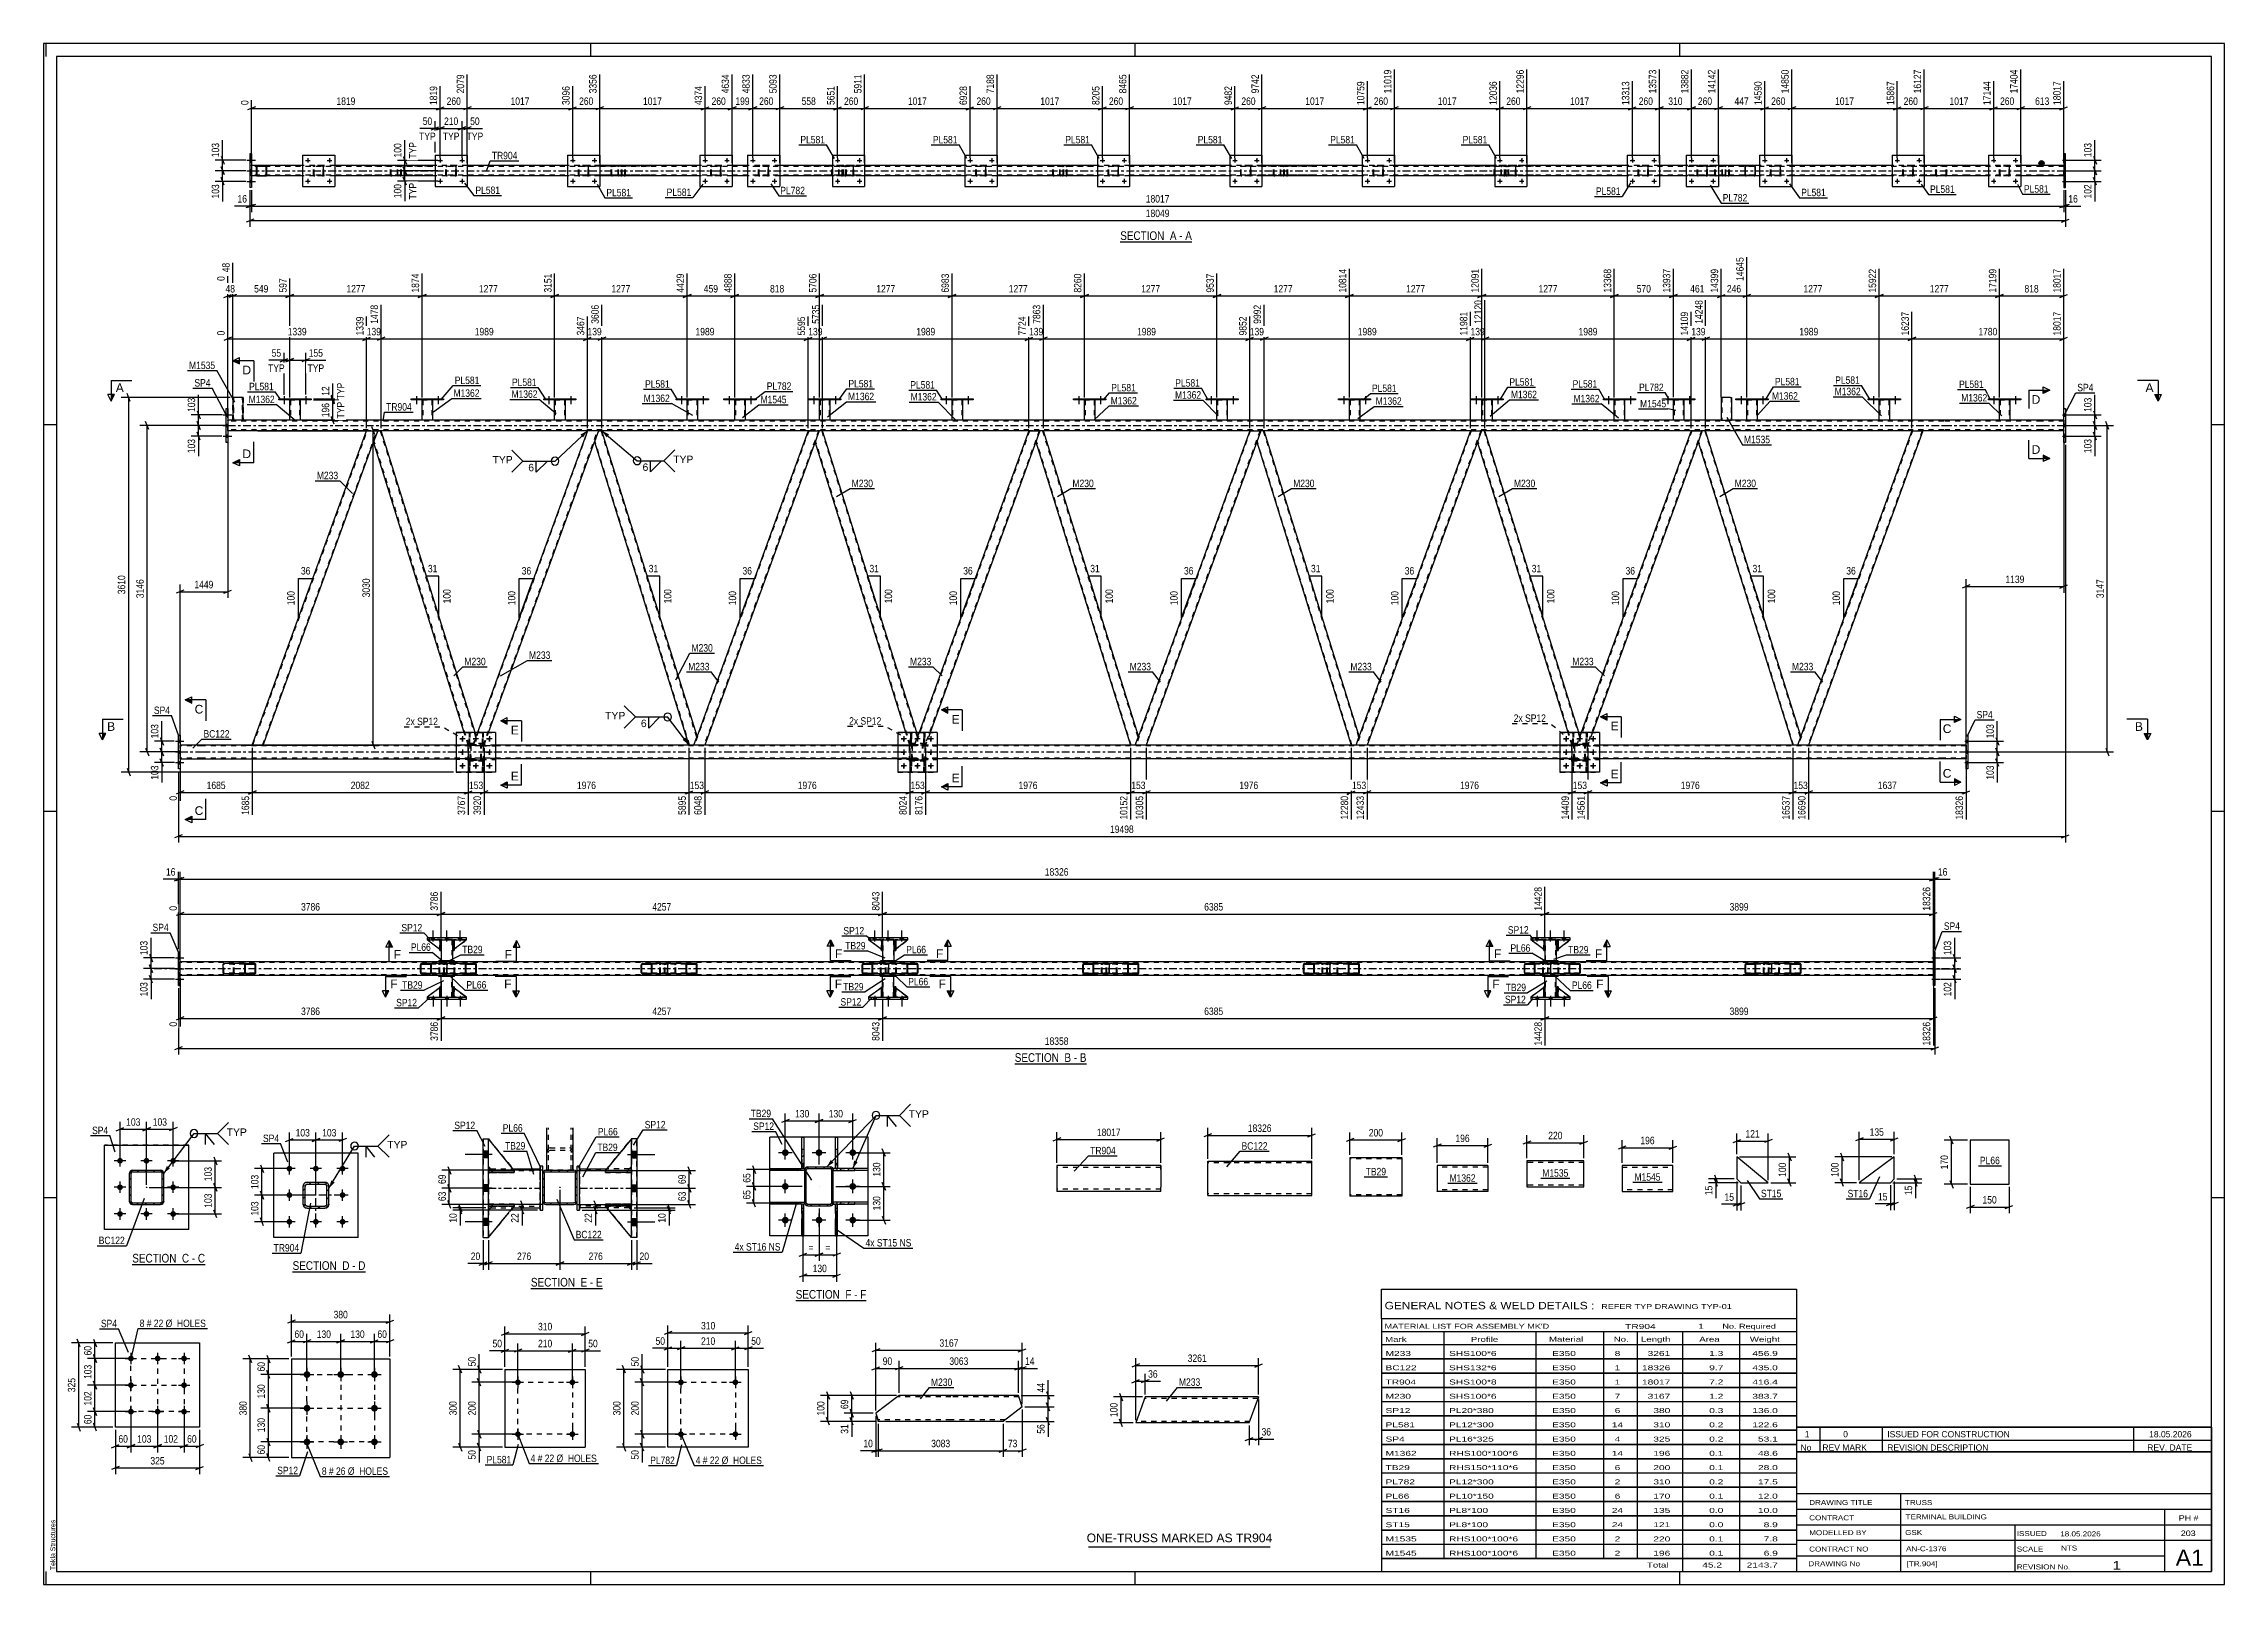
# Paper-space layout 'Layout1' of a CAD drawing. Header units: millimetres. Extents: x 0 to 841, y 0 to 594.
# The model-space entities are those that its viewports show. They can reach past a viewport. Long polylines and large blocks are cut down to what shows.
import ezdxf

# ---------------------------------------------------------------- set-up
doc = ezdxf.new("R2010")
doc.units = ezdxf.units.MM
doc.linetypes.add('DXK_LINE_DOT2', pattern=[3.9198, 1.9599, -1.9599])
doc.linetypes.add('DXK_LINE_DOT3', pattern=[5.9187, 2.979, -0.9799, 0.9799, -0.9799])
doc.layers.add('Viewport layer', color=7, linetype='Continuous', plot=False)
doc.styles.add('Arial', font='ARIAL.TTF', dxfattribs={"height": 0.2})
doc.styles.add('Arial Narrow', font='ARIALN.TTF', dxfattribs={"height": 0.2})

# ---------------------------------------------------------------- blocks, each defined once
blk = doc.blocks.new('Unknown-283133210-1135')
at = {"color": 5, "linetype": 'Continuous'}
for p, q in [((841, 594), (0, 594)), ((0, 594), (0, 0)), ((1, 589), (1, 594)), ((836, 589), (5, 589)), ((5, 589), (5, 5)), ((211, 589), (211, 594)), ((421, 589), (421, 594)), ((631, 589), (631, 594)), ((836, 5), (836, 589)), ((841, 0), (841, 594)), ((5, 447), (0, 447)), ((841, 447), (836, 447)), ((5, 298), (0, 298)), ((841, 298), (836, 298)), ((5, 149), (0, 149)), ((841, 149), (836, 149)), ((0, 0), (841, 0)), ((1, 0), (1, 5)), ((5, 5), (836, 5)), ((211, 0), (211, 5)), ((421, 0), (421, 5)), ((631, 0), (631, 5))]:
    blk.add_line(p, q, dxfattribs=at)
at = {"color": 174, "linetype": 'Continuous', "style": 'Arial'}
blk.add_text('Tekla Structures', height=1.9102, rotation=90, dxfattribs=at).set_placement((4.5, 5.5))
blk = doc.blocks.new('Unknown-283133210-11 - 3722')
at = {"color": 6, "linetype": 'Continuous'}
blk.add_line((415.19, 517.55), (442.84, 517.55), dxfattribs=at)
at = {"color": 0, "linetype": 'Continuous'}
blk.add_wipeout([(433.3, 518.3), (433.3, 521.8), (415.19, 521.8), (415.19, 518.3)], dxfattribs=at)
blk.add_wipeout([(436.91, 518.3), (436.91, 521.8), (434.35, 521.8), (434.35, 518.3)], dxfattribs=at)
at = {"color": 7, "linetype": 'Continuous', "style": 'Arial Narrow'}
blk.add_text('SECTION ', height=3.34, dxfattribs=at).set_placement((415.19, 518.3))
at = {"color": 0, "linetype": 'Continuous'}
blk.add_wipeout([(439.23, 518.3), (439.23, 521.8), (437.96, 521.8), (437.96, 518.3)], dxfattribs=at)
blk.add_wipeout([(442.84, 518.3), (442.84, 521.8), (440.28, 521.8), (440.28, 518.3)], dxfattribs=at)
at = {"color": 7, "linetype": 'Continuous', "style": 'Arial Narrow'}
for s, p in [('A', (434.35, 518.3)), ('A', (440.28, 518.3)), ('-', (437.96, 518.3))]:
    blk.add_text(s, height=3.34, dxfattribs=at).set_placement(p)
blk = doc.blocks.new('Unknown-283133210-12 - 1375')
at = {"color": 6, "linetype": 'Continuous'}
blk.add_line((374.51, 200.68), (402.16, 200.68), dxfattribs=at)
at = {"color": 0, "linetype": 'Continuous'}
blk.add_wipeout([(392.62, 201.43), (392.62, 204.93), (374.51, 204.93), (374.51, 201.43)], dxfattribs=at)
blk.add_wipeout([(396.23, 201.43), (396.23, 204.93), (393.67, 204.93), (393.67, 201.43)], dxfattribs=at)
at = {"color": 7, "linetype": 'Continuous', "style": 'Arial Narrow'}
blk.add_text('SECTION ', height=3.34, dxfattribs=at).set_placement((374.51, 201.43))
at = {"color": 0, "linetype": 'Continuous'}
blk.add_wipeout([(398.55, 201.43), (398.55, 204.93), (397.28, 204.93), (397.28, 201.43)], dxfattribs=at)
blk.add_wipeout([(402.16, 201.43), (402.16, 204.93), (399.6, 204.93), (399.6, 201.43)], dxfattribs=at)
at = {"color": 7, "linetype": 'Continuous', "style": 'Arial Narrow'}
for s, p in [('B', (393.67, 201.43)), ('-', (397.28, 201.43)), ('B', (399.6, 201.43))]:
    blk.add_text(s, height=3.34, dxfattribs=at).set_placement(p)
blk = doc.blocks.new('Unknown-283133210-13 - 5935')
at = {"color": 6, "linetype": 'Continuous'}
blk.add_line((34.2, 123.33), (62.27, 123.33), dxfattribs=at)
at = {"color": 0, "linetype": 'Continuous'}
blk.add_wipeout([(52.3, 124.08), (52.3, 127.58), (34.2, 127.58), (34.2, 124.08)], dxfattribs=at)
blk.add_wipeout([(56.12, 124.08), (56.12, 127.58), (53.35, 127.58), (53.35, 124.08)], dxfattribs=at)
at = {"color": 7, "linetype": 'Continuous', "style": 'Arial Narrow'}
blk.add_text('SECTION ', height=3.34, dxfattribs=at).set_placement((34.2, 124.08))
at = {"color": 0, "linetype": 'Continuous'}
blk.add_wipeout([(58.45, 124.08), (58.45, 127.58), (57.17, 127.58), (57.17, 124.08)], dxfattribs=at)
blk.add_wipeout([(62.27, 124.08), (62.27, 127.58), (59.5, 127.58), (59.5, 124.08)], dxfattribs=at)
at = {"color": 7, "linetype": 'Continuous', "style": 'Arial Narrow'}
for s, p in [('C', (53.35, 124.08)), ('C', (59.5, 124.08)), ('-', (57.17, 124.08))]:
    blk.add_text(s, height=3.34, dxfattribs=at).set_placement(p)
blk = doc.blocks.new('Unknown-283133210-14 - 6163')
at = {"color": 6, "linetype": 'Continuous'}
blk.add_line((96.03, 120.48), (124.1, 120.48), dxfattribs=at)
at = {"color": 0, "linetype": 'Continuous'}
blk.add_wipeout([(114.14, 121.23), (114.14, 124.73), (96.03, 124.73), (96.03, 121.23)], dxfattribs=at)
blk.add_wipeout([(117.96, 121.23), (117.96, 124.73), (115.19, 124.73), (115.19, 121.23)], dxfattribs=at)
at = {"color": 7, "linetype": 'Continuous', "style": 'Arial Narrow'}
blk.add_text('SECTION ', height=3.34, dxfattribs=at).set_placement((96.03, 121.23))
at = {"color": 0, "linetype": 'Continuous'}
blk.add_wipeout([(120.28, 121.23), (120.28, 124.73), (119.01, 124.73), (119.01, 121.23)], dxfattribs=at)
blk.add_wipeout([(124.1, 121.23), (124.1, 124.73), (121.33, 124.73), (121.33, 121.23)], dxfattribs=at)
at = {"color": 7, "linetype": 'Continuous', "style": 'Arial Narrow'}
for s, p in [('D', (115.19, 121.23)), ('-', (119.01, 121.23)), ('D', (121.33, 121.23))]:
    blk.add_text(s, height=3.34, dxfattribs=at).set_placement(p)
blk = doc.blocks.new('Unknown-283133210-15 - 6413')
at = {"color": 6, "linetype": 'Continuous'}
blk.add_line((187.93, 114.06), (215.57, 114.06), dxfattribs=at)
at = {"color": 0, "linetype": 'Continuous'}
blk.add_wipeout([(206.04, 114.81), (206.04, 118.31), (187.93, 118.31), (187.93, 114.81)], dxfattribs=at)
blk.add_wipeout([(209.64, 114.81), (209.64, 118.31), (207.09, 118.31), (207.09, 114.81)], dxfattribs=at)
at = {"color": 7, "linetype": 'Continuous', "style": 'Arial Narrow'}
blk.add_text('SECTION ', height=3.34, dxfattribs=at).set_placement((187.93, 114.81))
at = {"color": 0, "linetype": 'Continuous'}
blk.add_wipeout([(211.97, 114.81), (211.97, 118.31), (210.69, 118.31), (210.69, 114.81)], dxfattribs=at)
blk.add_wipeout([(215.57, 114.81), (215.57, 118.31), (213.02, 118.31), (213.02, 114.81)], dxfattribs=at)
at = {"color": 7, "linetype": 'Continuous', "style": 'Arial Narrow'}
for s, p in [('E', (207.09, 114.81)), ('E', (213.02, 114.81)), ('-', (210.69, 114.81))]:
    blk.add_text(s, height=3.34, dxfattribs=at).set_placement(p)
blk = doc.blocks.new('Unknown-283133210-16 - 6716')
at = {"color": 6, "linetype": 'Continuous'}
blk.add_line((290.04, 109.39), (317.25, 109.39), dxfattribs=at)
at = {"color": 0, "linetype": 'Continuous'}
blk.add_wipeout([(308.15, 110.14), (308.15, 113.64), (290.04, 113.64), (290.04, 110.14)], dxfattribs=at)
blk.add_wipeout([(311.54, 110.14), (311.54, 113.64), (309.2, 113.64), (309.2, 110.14)], dxfattribs=at)
at = {"color": 7, "linetype": 'Continuous', "style": 'Arial Narrow'}
blk.add_text('SECTION ', height=3.34, dxfattribs=at).set_placement((290.04, 110.14))
at = {"color": 0, "linetype": 'Continuous'}
blk.add_wipeout([(313.86, 110.14), (313.86, 113.64), (312.59, 113.64), (312.59, 110.14)], dxfattribs=at)
blk.add_wipeout([(317.25, 110.14), (317.25, 113.64), (314.91, 113.64), (314.91, 110.14)], dxfattribs=at)
at = {"color": 7, "linetype": 'Continuous', "style": 'Arial Narrow'}
for s, p in [('F', (309.2, 110.14)), ('-', (312.59, 110.14)), ('F', (314.91, 110.14))]:
    blk.add_text(s, height=3.34, dxfattribs=at).set_placement(p)
blk = doc.blocks.new('Bolt-283133210-5532 - 5498')
at = {"linetype": 'Continuous'}
for points in [[(184.01, 77.9, -1), (181.81, 77.9, -1)], [(205.01, 77.9, -1), (202.81, 77.9, -1)]]:
    blk.add_hatch(color=1, dxfattribs=at).paths.add_polyline_path(points)
at = {"color": 1, "linetype": 'Continuous'}
for p, q in [((180.71, 77.9), (185.11, 77.9)), ((182.91, 80.1), (182.91, 75.7)), ((201.71, 77.9), (206.11, 77.9)), ((203.91, 80.1), (203.91, 75.7))]:
    blk.add_line(p, q, dxfattribs=at)
blk = doc.blocks.new('Bolt-283133210-5537 - 5498')
at = {"linetype": 'Continuous'}
for points in [[(184.01, 57.9, -1), (181.81, 57.9, -1)], [(205.01, 57.9, -1), (202.81, 57.9, -1)]]:
    blk.add_hatch(color=1, dxfattribs=at).paths.add_polyline_path(points)
at = {"color": 1, "linetype": 'Continuous'}
for p, q in [((182.91, 60.1), (182.91, 55.7)), ((203.91, 60.1), (203.91, 55.7)), ((180.71, 57.9), (185.11, 57.9)), ((201.71, 57.9), (206.11, 57.9))]:
    blk.add_line(p, q, dxfattribs=at)
blk = doc.blocks.new('Part-283133210-5542 - 5498')
at = {"color": 2, "linetype": 'Continuous'}
for p, q in [((177.91, 82.9), (177.91, 52.9)), ((177.91, 82.9), (208.91, 82.9)), ((208.91, 82.9), (208.91, 52.9)), ((177.91, 52.9), (208.91, 52.9))]:
    blk.add_line(p, q, dxfattribs=at)
blk = doc.blocks.new('Part-283133210-4878 - 4872')
at = {"color": 2, "linetype": 'Continuous'}
for p, q in [((424.82, 72.25), (421.18, 62.25)), ((444.82, 72.25), (424.82, 72.25)), ((468.56, 72.25), (444.92, 72.25)), ((464.92, 62.25), (468.12, 71.05)), ((468.53, 72.16), (468.12, 71.05)), ((468.56, 72.25), (468.53, 72.16)), ((444.82, 62.25), (421.18, 62.25)), ((464.92, 62.25), (444.92, 62.25))]:
    blk.add_line(p, q, dxfattribs=at)
at = {"color": 7, "linetype": 'DXK_LINE_DOT2'}
for p, q in [((444.82, 71.65), (424.6, 71.65)), ((468.34, 71.65), (444.92, 71.65)), ((468.12, 71.05), (468.43, 71.9)), ((444.82, 62.85), (421.4, 62.85)), ((465.14, 62.85), (444.92, 62.85)), ((464.96, 62.34), (464.92, 62.25))]:
    blk.add_line(p, q, dxfattribs=at)
blk = doc.blocks.new('Part-283133210-5229 - 5213')
at = {"color": 2, "linetype": 'Continuous'}
for p, q in [((653.01, 164.84), (653.01, 156.34)), ((665.1, 154.84), (653.01, 164.84)), ((653.01, 156.34), (654.51, 154.84)), ((654.51, 154.84), (665.1, 154.84))]:
    blk.add_line(p, q, dxfattribs=at)
blk = doc.blocks.new('Part-283133210-3801 - 3722')
at = {"color": 7, "linetype": 'DXK_LINE_DOT2'}
for p, q in [((614.9, 546.5), (614.93, 546.69)), ((614.93, 546.69), (614.9, 546.5)), ((615.15, 546.6), (615.21, 546.67)), ((615.19, 546.95), (615.38, 546.98)), ((615.38, 546.98), (615.19, 546.95)), ((615.21, 546.67), (615.28, 546.73)), ((615.28, 546.73), (615.38, 546.74)), ((618.42, 546.98), (615.38, 546.98)), ((618.42, 546.74), (615.38, 546.74)), ((618.42, 546.98), (618.6, 546.95)), ((618.6, 546.95), (618.42, 546.98)), ((618.42, 546.74), (618.51, 546.73)), ((618.51, 546.73), (618.59, 546.67)), ((618.59, 546.67), (618.64, 546.6)), ((618.86, 546.69), (618.9, 546.5)), ((618.9, 546.5), (618.86, 546.69)), ((614.9, 543.46), (614.9, 546.5)), ((614.9, 543.46), (614.9, 546.5)), ((614.93, 543.28), (614.9, 543.46)), ((614.9, 543.46), (614.93, 543.28)), ((615.14, 546.5), (615.15, 546.6)), ((615.14, 543.46), (615.14, 546.5)), ((615.14, 543.46), (615.14, 546.5)), ((615.15, 543.37), (615.14, 543.46)), ((615.21, 543.29), (615.15, 543.37)), ((615.38, 542.98), (615.19, 543.02)), ((615.19, 543.02), (615.38, 542.98)), ((615.28, 543.24), (615.21, 543.29)), ((615.38, 543.22), (615.28, 543.24)), ((618.42, 543.22), (615.38, 543.22)), ((618.42, 542.98), (615.38, 542.98)), ((618.51, 543.24), (618.42, 543.22)), ((618.6, 543.02), (618.42, 542.98)), ((618.42, 542.98), (618.6, 543.02)), ((618.59, 543.29), (618.51, 543.24)), ((618.64, 543.37), (618.59, 543.29)), ((618.64, 546.6), (618.66, 546.5)), ((618.66, 543.46), (618.64, 543.37)), ((618.66, 543.46), (618.66, 546.5)), ((618.66, 546.5), (618.66, 543.46)), ((618.9, 543.46), (618.86, 543.28)), ((618.86, 543.28), (618.9, 543.46)), ((618.9, 543.46), (618.9, 546.5)), ((618.9, 543.46), (618.9, 546.5))]:
    blk.add_line(p, q, dxfattribs=at)
at = {"color": 7, "linetype": 'DXK_LINE_DOT3'}
blk.add_line((616.9, 544.98), (616.9, 544.98), dxfattribs=at)
at = {"color": 7, "linetype": 'DXK_LINE_DOT2'}
for centre, start, end in [((615.38, 546.5), 112.5, 157.5), ((615.38, 546.5), 112.5, 157.5), ((618.42, 546.5), 22.5, 67.5), ((618.42, 546.5), 22.5, 67.5), ((615.38, 543.46), 202.5, 247.5), ((615.38, 543.46), 202.5, 247.5), ((618.42, 543.46), 292.5, 337.5), ((618.42, 543.46), 292.5, 337.5)]:
    blk.add_arc(centre, 0.48, start, end, dxfattribs=at)
blk = doc.blocks.new('Part-283133210-3737 - 3722')
at = {"color": 2, "linetype": 'Continuous'}
for p, q in [((656.18, 546.69), (656.14, 546.5)), ((656.4, 546.6), (656.45, 546.67)), ((656.62, 546.98), (656.44, 546.95)), ((656.45, 546.67), (656.53, 546.73)), ((656.53, 546.73), (656.62, 546.74)), ((659.66, 546.98), (656.62, 546.98)), ((659.66, 546.74), (656.62, 546.74)), ((659.85, 546.95), (659.66, 546.98)), ((659.66, 546.74), (659.75, 546.73)), ((659.75, 546.73), (659.83, 546.67)), ((659.83, 546.67), (659.88, 546.6)), ((660.14, 546.5), (660.11, 546.69)), ((656.14, 543.46), (656.14, 546.5)), ((656.14, 543.46), (656.18, 543.28)), ((656.38, 546.5), (656.4, 546.6)), ((656.38, 543.46), (656.38, 546.5)), ((656.4, 543.37), (656.38, 543.46)), ((656.45, 543.3), (656.4, 543.37)), ((656.44, 543.02), (656.62, 542.98)), ((656.53, 543.24), (656.45, 543.3)), ((656.62, 543.22), (656.53, 543.24)), ((659.66, 543.22), (656.62, 543.22)), ((659.66, 542.98), (656.62, 542.98)), ((659.75, 543.24), (659.66, 543.22)), ((659.66, 542.98), (659.85, 543.02)), ((659.83, 543.3), (659.75, 543.24)), ((659.88, 543.37), (659.83, 543.3)), ((659.88, 546.6), (659.9, 546.5)), ((659.9, 543.46), (659.88, 543.37)), ((659.9, 546.5), (659.9, 543.46)), ((660.11, 543.28), (660.14, 543.46)), ((660.14, 543.46), (660.14, 546.5))]:
    blk.add_line(p, q, dxfattribs=at)
at = {"color": 7, "linetype": 'DXK_LINE_DOT2'}
for p, q in [((656.14, 546.5), (656.18, 546.69)), ((656.44, 546.95), (656.62, 546.98)), ((659.66, 546.98), (659.85, 546.95)), ((660.11, 546.69), (660.14, 546.5)), ((656.18, 543.28), (656.14, 543.46)), ((656.62, 542.98), (656.44, 543.02)), ((659.85, 543.02), (659.66, 542.98)), ((660.14, 543.46), (660.11, 543.28))]:
    blk.add_line(p, q, dxfattribs=at)
at = {"color": 2, "linetype": 'Continuous'}
for centre, start, end in [((656.62, 546.5), 112.5, 157.5), ((659.66, 546.5), 22.5, 67.5), ((656.62, 543.46), 202.5, 247.5), ((659.66, 543.46), 292.5, 337.5)]:
    blk.add_arc(centre, 0.48, start, end, dxfattribs=at)
at = {"color": 7, "linetype": 'DXK_LINE_DOT2'}
for centre, start, end in [((656.62, 546.5), 112.5, 157.5), ((659.66, 546.5), 22.5, 67.5), ((656.62, 543.46), 202.5, 247.5), ((659.66, 543.46), 292.5, 337.5)]:
    blk.add_arc(centre, 0.48, start, end, dxfattribs=at)
blk = doc.blocks.new('Part-283133210-3753 - 3722')
at = {"color": 7, "linetype": 'DXK_LINE_DOT2'}
for p, q in [((104.09, 546.5), (104.13, 546.69)), ((104.13, 546.69), (104.09, 546.5)), ((104.35, 546.6), (104.4, 546.67)), ((104.39, 546.95), (104.57, 546.98)), ((104.57, 546.98), (104.39, 546.95)), ((104.4, 546.67), (104.48, 546.73)), ((104.48, 546.73), (104.57, 546.74)), ((107.61, 546.98), (104.57, 546.98)), ((107.61, 546.74), (104.57, 546.74)), ((107.61, 546.98), (107.79, 546.95)), ((107.79, 546.95), (107.61, 546.98)), ((107.61, 546.74), (107.7, 546.73)), ((107.7, 546.73), (107.78, 546.67)), ((107.78, 546.67), (107.83, 546.6)), ((108.05, 546.69), (108.09, 546.5)), ((108.09, 546.5), (108.05, 546.69)), ((104.09, 543.46), (104.09, 546.5)), ((104.09, 543.46), (104.09, 546.5)), ((104.13, 543.28), (104.09, 543.46)), ((104.09, 543.46), (104.13, 543.28)), ((104.33, 546.5), (104.35, 546.6)), ((104.33, 543.46), (104.33, 546.5)), ((104.33, 543.46), (104.33, 546.5)), ((104.35, 543.37), (104.33, 543.46)), ((104.4, 543.3), (104.35, 543.37)), ((104.57, 542.98), (104.39, 543.02)), ((104.39, 543.02), (104.57, 542.98)), ((104.48, 543.24), (104.4, 543.3)), ((104.57, 543.22), (104.48, 543.24)), ((107.61, 543.22), (104.57, 543.22)), ((107.61, 542.98), (104.57, 542.98)), ((107.7, 543.24), (107.61, 543.22)), ((107.79, 543.02), (107.61, 542.98)), ((107.61, 542.98), (107.79, 543.02)), ((107.78, 543.3), (107.7, 543.24)), ((107.83, 543.37), (107.78, 543.3)), ((107.83, 546.6), (107.85, 546.5)), ((107.85, 543.46), (107.83, 543.37)), ((107.85, 543.46), (107.85, 546.5)), ((107.85, 546.5), (107.85, 543.46)), ((108.09, 543.46), (108.05, 543.28)), ((108.05, 543.28), (108.09, 543.46)), ((108.09, 543.46), (108.09, 546.5)), ((108.09, 543.46), (108.09, 546.5))]:
    blk.add_line(p, q, dxfattribs=at)
at = {"color": 7, "linetype": 'DXK_LINE_DOT3'}
blk.add_line((106.09, 544.98), (106.09, 544.98), dxfattribs=at)
at = {"color": 7, "linetype": 'DXK_LINE_DOT2'}
for centre, start, end in [((104.57, 546.5), 112.5, 157.5), ((104.57, 546.5), 112.5, 157.5), ((107.61, 546.5), 22.5, 67.5), ((107.61, 546.5), 22.5, 67.5), ((104.57, 543.46), 202.5, 247.5), ((104.57, 543.46), 202.5, 247.5), ((107.61, 543.46), 292.5, 337.5), ((107.61, 543.46), 292.5, 337.5)]:
    blk.add_arc(centre, 0.48, start, end, dxfattribs=at)
blk = doc.blocks.new('Part-283133210-3788 - 3722')
at = {"color": 2, "linetype": 'Continuous'}
for p, q in [((712.86, 550.98), (712.86, 538.98)), ((712.86, 550.98), (725.26, 550.98)), ((725.26, 550.98), (725.26, 538.98)), ((712.86, 538.98), (725.26, 538.98))]:
    blk.add_line(p, q, dxfattribs=at)
blk = doc.blocks.new('Bolt-283133210-3724 - 3722')
at = {"linetype": 'Continuous'}
for points in [[(80.19, 548.65), (80.19, 549.53), (79.55, 549.53), (79.55, 548.65)], [(80.19, 548.65), (80.19, 549.53), (79.55, 549.53), (79.55, 548.65)], [(80.19, 548.65), (80.19, 549.53), (79.55, 549.53), (79.55, 548.65)], [(80.19, 544.53), (80.19, 545.41), (79.55, 545.41), (79.55, 544.53)], [(80.19, 544.53), (80.19, 545.41), (79.55, 545.41), (79.55, 544.53)], [(80.19, 540.45), (80.19, 541.33), (79.55, 541.33), (79.55, 540.45)], [(80.19, 540.45), (80.19, 541.33), (79.55, 541.33), (79.55, 540.45)], [(80.19, 540.45), (80.19, 541.33), (79.55, 541.33), (79.55, 540.45)]]:
    blk.add_hatch(color=1, dxfattribs=at).paths.add_polyline_path(points)
at = {"color": 1, "linetype": 'Continuous'}
for p, q in [((78.39, 549.09), (81.71, 549.09)), ((78.39, 549.09), (81.71, 549.09)), ((78.39, 549.09), (81.71, 549.09)), ((79.55, 549.53), (80.19, 549.53)), ((79.55, 549.53), (80.19, 549.53)), ((79.55, 549.53), (80.19, 549.53)), ((79.55, 548.65), (80.19, 548.65)), ((79.55, 548.65), (80.19, 548.65)), ((79.55, 548.65), (80.19, 548.65)), ((78.39, 544.97), (81.71, 544.97)), ((78.39, 544.97), (81.71, 544.97)), ((78.39, 540.89), (81.71, 540.89)), ((78.39, 540.89), (81.71, 540.89)), ((78.39, 540.89), (81.71, 540.89)), ((79.55, 545.41), (80.19, 545.41)), ((79.55, 545.41), (80.19, 545.41)), ((79.55, 544.53), (80.19, 544.53)), ((79.55, 544.53), (80.19, 544.53)), ((79.55, 541.33), (80.19, 541.33)), ((79.55, 541.33), (80.19, 541.33)), ((79.55, 541.33), (80.19, 541.33)), ((79.55, 540.45), (80.19, 540.45)), ((79.55, 540.45), (80.19, 540.45)), ((79.55, 540.45), (80.19, 540.45))]:
    blk.add_line(p, q, dxfattribs=at)
blk = doc.blocks.new('Bolt-283133210-3727 - 3722')
at = {"linetype": 'Continuous'}
for points in [[(779.7, 548.65), (779.7, 549.53), (779.06, 549.53), (779.06, 548.65)], [(779.7, 548.65), (779.7, 549.53), (779.06, 549.53), (779.06, 548.65)], [(779.7, 548.65), (779.7, 549.53), (779.06, 549.53), (779.06, 548.65)], [(779.7, 544.53), (779.7, 545.41), (779.06, 545.41), (779.06, 544.53)], [(779.7, 544.53), (779.7, 545.41), (779.06, 545.41), (779.06, 544.53)], [(779.7, 540.45), (779.7, 541.33), (779.06, 541.33), (779.06, 540.45)], [(779.7, 540.45), (779.7, 541.33), (779.06, 541.33), (779.06, 540.45)], [(779.7, 540.45), (779.7, 541.33), (779.06, 541.33), (779.06, 540.45)]]:
    blk.add_hatch(color=1, dxfattribs=at).paths.add_polyline_path(points)
at = {"color": 1, "linetype": 'Continuous'}
for p, q in [((778.54, 549.09), (781.86, 549.09)), ((778.54, 549.09), (781.86, 549.09)), ((778.54, 549.09), (781.86, 549.09)), ((779.06, 549.53), (779.7, 549.53)), ((779.06, 549.53), (779.7, 549.53)), ((779.06, 549.53), (779.7, 549.53)), ((779.06, 548.65), (779.7, 548.65)), ((779.06, 548.65), (779.7, 548.65)), ((779.06, 548.65), (779.7, 548.65)), ((778.54, 544.97), (781.86, 544.97)), ((778.54, 544.97), (781.86, 544.97)), ((778.54, 540.89), (781.86, 540.89)), ((778.54, 540.89), (781.86, 540.89)), ((778.54, 540.89), (781.86, 540.89)), ((779.06, 545.41), (779.7, 545.41)), ((779.06, 545.41), (779.7, 545.41)), ((779.06, 544.53), (779.7, 544.53)), ((779.06, 544.53), (779.7, 544.53)), ((779.06, 541.33), (779.7, 541.33)), ((779.06, 541.33), (779.7, 541.33)), ((779.06, 541.33), (779.7, 541.33)), ((779.06, 540.45), (779.7, 540.45)), ((779.06, 540.45), (779.7, 540.45)), ((779.06, 540.45), (779.7, 540.45))]:
    blk.add_line(p, q, dxfattribs=at)
blk = doc.blocks.new('Part-283133210-3728 - 3722')
at = {"color": 2, "linetype": 'Continuous'}
for p, q in [((82.15, 546.69), (82.11, 546.5)), ((82.42, 546.67), (82.37, 546.6)), ((82.59, 546.98), (82.41, 546.95)), ((82.42, 546.67), (82.5, 546.73)), ((82.5, 546.73), (82.59, 546.74)), ((82.59, 546.98), (85.63, 546.98)), ((82.59, 546.98), (82.59, 546.98)), ((82.59, 546.74), (85.63, 546.74)), ((82.59, 546.74), (82.59, 546.74)), ((85.63, 546.98), (85.63, 546.98)), ((85.82, 546.95), (85.63, 546.98)), ((85.63, 546.74), (85.63, 546.74)), ((85.63, 546.74), (85.73, 546.73)), ((85.73, 546.73), (85.8, 546.67)), ((85.8, 546.67), (85.86, 546.6)), ((86.11, 546.5), (86.08, 546.69)), ((82.11, 543.46), (82.11, 546.5)), ((82.11, 543.46), (82.15, 543.28)), ((82.37, 546.6), (82.35, 546.5)), ((82.35, 543.46), (82.35, 546.5)), ((82.35, 543.46), (82.37, 543.37)), ((82.37, 543.37), (82.42, 543.3)), ((82.41, 543.02), (82.59, 542.98)), ((82.5, 543.24), (82.42, 543.3)), ((82.59, 543.22), (82.5, 543.24)), ((82.59, 543.22), (85.63, 543.22)), ((82.59, 543.22), (82.59, 543.22)), ((82.59, 542.98), (85.63, 542.98)), ((82.59, 542.98), (82.59, 542.98)), ((85.73, 543.24), (85.63, 543.22)), ((85.63, 543.22), (85.63, 543.22)), ((85.63, 542.98), (85.82, 543.02)), ((85.63, 542.98), (85.63, 542.98)), ((85.8, 543.3), (85.73, 543.24)), ((85.86, 543.37), (85.8, 543.3)), ((85.86, 546.6), (85.87, 546.5)), ((85.87, 543.46), (85.86, 543.37)), ((85.87, 543.46), (85.87, 546.5)), ((86.08, 543.28), (86.11, 543.46)), ((86.11, 543.46), (86.11, 546.5))]:
    blk.add_line(p, q, dxfattribs=at)
at = {"color": 7, "linetype": 'DXK_LINE_DOT2'}
for p, q in [((82.11, 546.5), (82.15, 546.69)), ((82.41, 546.95), (82.59, 546.98)), ((82.5, 546.73), (82.42, 546.67)), ((82.42, 546.67), (82.42, 546.67)), ((82.59, 546.74), (82.5, 546.73)), ((82.59, 546.98), (85.63, 546.98)), ((85.63, 546.74), (82.59, 546.74)), ((85.63, 546.98), (85.82, 546.95)), ((85.73, 546.73), (85.63, 546.74)), ((85.73, 546.73), (85.73, 546.73)), ((85.8, 546.67), (85.8, 546.67)), ((85.8, 546.67), (85.8, 546.67)), ((86.08, 546.69), (86.11, 546.5)), ((82.15, 543.28), (82.11, 543.46)), ((82.35, 543.46), (82.35, 543.46)), ((82.37, 546.6), (82.37, 546.6)), ((82.59, 542.98), (82.41, 543.02)), ((82.5, 543.24), (82.59, 543.22)), ((82.59, 543.22), (85.63, 543.22)), ((82.59, 542.98), (85.63, 542.98)), ((85.63, 543.22), (85.73, 543.24)), ((85.82, 543.02), (85.63, 542.98)), ((85.73, 543.24), (85.8, 543.3)), ((85.86, 546.6), (85.86, 546.6)), ((85.86, 546.6), (85.86, 546.6)), ((85.87, 543.46), (85.87, 543.46)), ((86.11, 543.46), (86.08, 543.28))]:
    blk.add_line(p, q, dxfattribs=at)
at = {"color": 2, "linetype": 'Continuous'}
for centre, start, end in [((82.59, 546.5), 112.50009, 157.50009), ((85.63, 546.5), 22.50009, 67.50009), ((82.59, 543.46), 202.50009, 247.50009), ((85.63, 543.46), 292.50009, 337.50009)]:
    blk.add_arc(centre, 0.48, start, end, dxfattribs=at)
at = {"color": 7, "linetype": 'DXK_LINE_DOT2'}
for centre, start, end in [((82.59, 546.5), 112.50009, 157.50009), ((85.63, 546.5), 22.50009, 67.50009), ((82.59, 543.46), 202.50009, 247.50009), ((85.63, 543.46), 292.50009, 337.50009)]:
    blk.add_arc(centre, 0.48, start, end, dxfattribs=at)
blk = doc.blocks.new('Part-283133210-3733 - 3722')
at = {"linetype": 'Continuous'}
blk.add_hatch(color=2, dxfattribs=at).paths.add_polyline_path([(770.49, 546.99), (769.69, 548.39), (771.29, 548.39)])
at = {"color": 2, "linetype": 'Continuous'}
for p, q in [((99.89, 546.99), (80.19, 546.99)), ((150.97, 546.99), (112.29, 546.99)), ((202.05, 546.99), (163.37, 546.99)), ((253.13, 546.99), (214.45, 546.99)), ((271.5, 546.99), (265.53, 546.99)), ((304.21, 546.99), (283.9, 546.99)), ((355.29, 546.99), (316.61, 546.99)), ((406.37, 546.99), (367.69, 546.99)), ((457.45, 546.99), (418.77, 546.99)), ((508.53, 546.99), (469.85, 546.99)), ((559.62, 546.99), (520.93, 546.99)), ((610.7, 546.99), (572.02, 546.99)), ((633.49, 546.99), (623.1, 546.99)), ((661.78, 546.99), (645.89, 546.99)), ((712.86, 546.99), (674.18, 546.99)), ((741.94, 546.99), (725.26, 546.99)), ((750.04, 546.99), (742.04, 546.99)), ((770.44, 546.99), (762.44, 546.99)), ((770.49, 546.99), (769.69, 548.39)), ((769.69, 548.39), (771.29, 548.39)), ((771.29, 548.39), (770.49, 546.99)), ((779.06, 546.99), (770.54, 546.99)), ((82.59, 542.99), (80.19, 542.99)), ((99.89, 542.99), (85.64, 542.99)), ((150.97, 542.99), (112.29, 542.99)), ((202.05, 542.99), (163.37, 542.99)), ((253.13, 542.99), (214.45, 542.99)), ((271.5, 542.99), (265.53, 542.99)), ((304.21, 542.99), (283.9, 542.99)), ((355.29, 542.99), (316.61, 542.99)), ((406.37, 542.99), (367.69, 542.99)), ((457.45, 542.99), (418.77, 542.99)), ((508.53, 542.99), (469.85, 542.99)), ((559.62, 542.99), (520.93, 542.99)), ((610.7, 542.99), (572.02, 542.99)), ((633.49, 542.99), (623.1, 542.99)), ((656.62, 542.99), (645.89, 542.99)), ((661.78, 542.99), (659.67, 542.99)), ((712.86, 542.99), (674.18, 542.99)), ((741.94, 542.99), (725.26, 542.99)), ((750.04, 542.99), (742.04, 542.99)), ((770.44, 542.99), (762.44, 542.99)), ((779.06, 542.99), (770.54, 542.99))]:
    blk.add_line(p, q, dxfattribs=at)
at = {"color": 7, "linetype": 'DXK_LINE_DOT2'}
for p, q in [((80.19, 542.99), (80.19, 546.99)), ((741.94, 546.67), (80.19, 546.67)), ((112.29, 546.99), (99.89, 546.99)), ((163.37, 546.99), (150.97, 546.99)), ((214.45, 546.99), (202.05, 546.99)), ((265.53, 546.99), (253.13, 546.99)), ((283.9, 546.99), (271.5, 546.99)), ((316.61, 546.99), (304.21, 546.99)), ((367.69, 546.99), (355.29, 546.99)), ((418.77, 546.99), (406.37, 546.99)), ((469.85, 546.99), (457.45, 546.99)), ((520.93, 546.99), (508.53, 546.99)), ((572.02, 546.99), (559.62, 546.99)), ((623.1, 546.99), (610.7, 546.99)), ((645.89, 546.99), (633.49, 546.99)), ((674.18, 546.99), (661.78, 546.99)), ((725.26, 546.99), (712.86, 546.99)), ((770.44, 546.67), (742.04, 546.67)), ((762.44, 546.99), (750.04, 546.99)), ((779.06, 546.67), (770.54, 546.67)), ((779.06, 542.99), (779.06, 546.99)), ((741.94, 543.31), (80.19, 543.31)), ((85.64, 542.99), (82.59, 542.99)), ((112.29, 542.99), (99.89, 542.99)), ((163.37, 542.99), (150.97, 542.99)), ((214.45, 542.99), (202.05, 542.99)), ((265.53, 542.99), (253.13, 542.99)), ((283.9, 542.99), (271.5, 542.99)), ((316.61, 542.99), (304.21, 542.99)), ((367.69, 542.99), (355.29, 542.99)), ((418.77, 542.99), (406.37, 542.99)), ((469.85, 542.99), (457.45, 542.99)), ((520.93, 542.99), (508.53, 542.99)), ((572.02, 542.99), (559.62, 542.99)), ((623.1, 542.99), (610.7, 542.99)), ((645.89, 542.99), (633.49, 542.99)), ((659.67, 542.99), (656.62, 542.99)), ((674.18, 542.99), (661.78, 542.99)), ((725.26, 542.99), (712.86, 542.99)), ((770.44, 543.31), (742.04, 543.31)), ((762.44, 542.99), (750.04, 542.99)), ((779.06, 543.31), (770.54, 543.31))]:
    blk.add_line(p, q, dxfattribs=at)
at = {"color": 7, "linetype": 'DXK_LINE_DOT3'}
for p, q in [((80.19, 544.99), (741.94, 544.99)), ((742.04, 544.99), (770.44, 544.99)), ((770.54, 544.99), (779.06, 544.99))]:
    blk.add_line(p, q, dxfattribs=at)
at = {"color": 2, "linetype": 'Continuous'}
blk.add_circle((770.49, 547.89), 1, dxfattribs=at)
blk = doc.blocks.new('Part-283133210-3806 - 3722')
at = {"color": 2, "linetype": 'Continuous'}
for p, q in [((559.62, 550.98), (559.62, 538.98)), ((559.62, 550.98), (572.02, 550.98)), ((572.02, 550.98), (572.02, 538.98)), ((559.62, 538.98), (572.02, 538.98))]:
    blk.add_line(p, q, dxfattribs=at)
blk = doc.blocks.new('Part-283133210-3742 - 3722')
at = {"color": 2, "linetype": 'Continuous'}
for p, q in [((633.49, 550.98), (633.49, 538.98)), ((633.49, 550.98), (645.89, 550.98)), ((645.89, 550.98), (645.89, 538.98)), ((633.49, 538.98), (645.89, 538.98))]:
    blk.add_line(p, q, dxfattribs=at)
blk = doc.blocks.new('Part-283133210-3807 - 3722')
at = {"color": 7, "linetype": 'DXK_LINE_DOT2'}
for p, q in [((563.82, 546.5), (563.85, 546.69)), ((563.85, 546.69), (563.82, 546.5)), ((564.07, 546.6), (564.13, 546.67)), ((564.11, 546.95), (564.3, 546.98)), ((564.3, 546.98), (564.11, 546.95)), ((564.13, 546.67), (564.2, 546.73)), ((564.2, 546.73), (564.3, 546.74)), ((567.34, 546.98), (564.3, 546.98)), ((567.34, 546.74), (564.3, 546.74)), ((567.34, 546.98), (567.52, 546.95)), ((567.52, 546.95), (567.34, 546.98)), ((567.34, 546.74), (567.43, 546.73)), ((567.43, 546.73), (567.5, 546.67)), ((567.5, 546.67), (567.56, 546.6)), ((567.78, 546.69), (567.82, 546.5)), ((567.82, 546.5), (567.78, 546.69)), ((563.82, 543.46), (563.82, 546.5)), ((563.82, 543.46), (563.82, 546.5)), ((563.85, 543.28), (563.82, 543.46)), ((563.82, 543.46), (563.85, 543.28)), ((564.06, 546.5), (564.07, 546.6)), ((564.06, 543.46), (564.06, 546.5)), ((564.06, 543.46), (564.06, 546.5)), ((564.07, 543.37), (564.06, 543.46)), ((564.13, 543.29), (564.07, 543.37)), ((564.3, 542.98), (564.11, 543.02)), ((564.11, 543.02), (564.3, 542.98)), ((564.2, 543.24), (564.13, 543.29)), ((564.3, 543.22), (564.2, 543.24)), ((567.34, 543.22), (564.3, 543.22)), ((567.34, 542.98), (564.3, 542.98)), ((567.43, 543.24), (567.34, 543.22)), ((567.52, 543.02), (567.34, 542.98)), ((567.34, 542.98), (567.52, 543.02)), ((567.5, 543.29), (567.43, 543.24)), ((567.56, 543.37), (567.5, 543.29)), ((567.56, 546.6), (567.58, 546.5)), ((567.58, 543.46), (567.56, 543.37)), ((567.58, 543.46), (567.58, 546.5)), ((567.58, 546.5), (567.58, 543.46)), ((567.82, 543.46), (567.78, 543.28)), ((567.78, 543.28), (567.82, 543.46)), ((567.82, 543.46), (567.82, 546.5)), ((567.82, 543.46), (567.82, 546.5))]:
    blk.add_line(p, q, dxfattribs=at)
at = {"color": 7, "linetype": 'DXK_LINE_DOT3'}
blk.add_line((565.82, 544.98), (565.82, 544.98), dxfattribs=at)
at = {"color": 7, "linetype": 'DXK_LINE_DOT2'}
for centre, start, end in [((564.3, 546.5), 112.5, 157.5), ((564.3, 546.5), 112.5, 157.5), ((567.34, 546.5), 22.5, 67.5), ((567.34, 546.5), 22.5, 67.5), ((564.3, 543.46), 202.5, 247.5), ((564.3, 543.46), 202.5, 247.5), ((567.34, 543.46), 292.5, 337.5), ((567.34, 543.46), 292.5, 337.5)]:
    blk.add_arc(centre, 0.48, start, end, dxfattribs=at)
blk = doc.blocks.new('Part-283133210-3743 - 3722')
at = {"color": 7, "linetype": 'DXK_LINE_DOT2'}
for p, q in [((637.69, 546.5), (637.73, 546.69)), ((637.73, 546.69), (637.69, 546.5)), ((637.95, 546.6), (638, 546.67)), ((637.99, 546.95), (638.17, 546.98)), ((638.17, 546.98), (637.99, 546.95)), ((638, 546.67), (638.08, 546.73)), ((638.08, 546.73), (638.17, 546.74)), ((641.21, 546.98), (638.17, 546.98)), ((641.21, 546.74), (638.17, 546.74)), ((641.21, 546.98), (641.39, 546.95)), ((641.39, 546.95), (641.21, 546.98)), ((641.21, 546.74), (641.3, 546.73)), ((641.3, 546.73), (641.38, 546.67)), ((641.38, 546.67), (641.43, 546.6)), ((641.65, 546.69), (641.69, 546.5)), ((641.69, 546.5), (641.65, 546.69)), ((637.69, 543.46), (637.69, 546.5)), ((637.69, 543.46), (637.69, 546.5)), ((637.73, 543.28), (637.69, 543.46)), ((637.69, 543.46), (637.73, 543.28)), ((637.93, 546.5), (637.95, 546.6)), ((637.93, 543.46), (637.93, 546.5)), ((637.93, 543.46), (637.93, 546.5)), ((637.95, 543.37), (637.93, 543.46)), ((638, 543.3), (637.95, 543.37)), ((638.17, 542.98), (637.99, 543.02)), ((637.99, 543.02), (638.17, 542.98)), ((638.08, 543.24), (638, 543.3)), ((638.17, 543.22), (638.08, 543.24)), ((641.21, 543.22), (638.17, 543.22)), ((641.21, 542.98), (638.17, 542.98)), ((641.3, 543.24), (641.21, 543.22)), ((641.39, 543.02), (641.21, 542.98)), ((641.21, 542.98), (641.39, 543.02)), ((641.38, 543.3), (641.3, 543.24)), ((641.43, 543.37), (641.38, 543.3)), ((641.43, 546.6), (641.45, 546.5)), ((641.45, 543.46), (641.43, 543.37)), ((641.45, 543.46), (641.45, 546.5)), ((641.45, 546.5), (641.45, 543.46)), ((641.69, 543.46), (641.65, 543.28)), ((641.65, 543.28), (641.69, 543.46)), ((641.69, 543.46), (641.69, 546.5)), ((641.69, 543.46), (641.69, 546.5))]:
    blk.add_line(p, q, dxfattribs=at)
at = {"color": 7, "linetype": 'DXK_LINE_DOT3'}
blk.add_line((639.69, 544.98), (639.69, 544.98), dxfattribs=at)
at = {"color": 7, "linetype": 'DXK_LINE_DOT2'}
for centre, start, end in [((638.17, 546.5), 112.5, 157.5), ((638.17, 546.5), 112.5, 157.5), ((641.21, 546.5), 22.5, 67.5), ((641.21, 546.5), 22.5, 67.5), ((638.17, 543.46), 202.5, 247.5), ((638.17, 543.46), 202.5, 247.5), ((641.21, 543.46), 292.5, 337.5), ((641.21, 543.46), 292.5, 337.5)]:
    blk.add_arc(centre, 0.48, start, end, dxfattribs=at)
blk = doc.blocks.new('Part-283133210-3812 - 3722')
at = {"color": 2, "linetype": 'Continuous'}
for p, q in [((508.53, 550.98), (508.53, 538.98)), ((508.53, 550.98), (520.93, 550.98)), ((520.93, 550.98), (520.93, 538.98)), ((508.53, 538.98), (520.93, 538.98))]:
    blk.add_line(p, q, dxfattribs=at)
blk = doc.blocks.new('Part-283133210-3748 - 3722')
at = {"color": 2, "linetype": 'Continuous'}
for p, q in [((271.5, 550.98), (271.5, 538.98)), ((271.5, 550.98), (283.9, 550.98)), ((283.9, 550.98), (283.9, 538.98)), ((271.5, 538.98), (283.9, 538.98))]:
    blk.add_line(p, q, dxfattribs=at)
blk = doc.blocks.new('Part-283133210-3813 - 3722')
at = {"color": 7, "linetype": 'DXK_LINE_DOT2'}
for p, q in [((512.73, 546.5), (512.77, 546.69)), ((512.77, 546.69), (512.73, 546.5)), ((512.99, 546.6), (513.04, 546.67)), ((513.03, 546.95), (513.21, 546.98)), ((513.21, 546.98), (513.03, 546.95)), ((513.04, 546.67), (513.12, 546.73)), ((513.12, 546.73), (513.21, 546.74)), ((516.25, 546.98), (513.21, 546.98)), ((516.25, 546.74), (513.21, 546.74)), ((516.25, 546.98), (516.44, 546.95)), ((516.44, 546.95), (516.25, 546.98)), ((516.25, 546.74), (516.35, 546.73)), ((516.35, 546.73), (516.42, 546.67)), ((516.42, 546.67), (516.48, 546.6)), ((516.7, 546.69), (516.73, 546.5)), ((516.73, 546.5), (516.7, 546.69)), ((512.73, 543.46), (512.73, 546.5)), ((512.73, 543.46), (512.73, 546.5)), ((512.77, 543.28), (512.73, 543.46)), ((512.73, 543.46), (512.77, 543.28)), ((512.97, 546.5), (512.99, 546.6)), ((512.97, 543.46), (512.97, 546.5)), ((512.97, 543.46), (512.97, 546.5)), ((512.99, 543.37), (512.97, 543.46)), ((513.04, 543.3), (512.99, 543.37)), ((513.21, 542.98), (513.03, 543.02)), ((513.03, 543.02), (513.21, 542.98)), ((513.12, 543.24), (513.04, 543.3)), ((513.21, 543.22), (513.12, 543.24)), ((516.25, 543.22), (513.21, 543.22)), ((516.25, 542.98), (513.21, 542.98)), ((516.35, 543.24), (516.25, 543.22)), ((516.44, 543.02), (516.25, 542.98)), ((516.25, 542.98), (516.44, 543.02)), ((516.42, 543.3), (516.35, 543.24)), ((516.48, 543.37), (516.42, 543.3)), ((516.48, 546.6), (516.49, 546.5)), ((516.49, 543.46), (516.48, 543.37)), ((516.49, 543.46), (516.49, 546.5)), ((516.49, 546.5), (516.49, 543.46)), ((516.73, 543.46), (516.7, 543.28)), ((516.7, 543.28), (516.73, 543.46)), ((516.73, 543.46), (516.73, 546.5)), ((516.73, 543.46), (516.73, 546.5))]:
    blk.add_line(p, q, dxfattribs=at)
at = {"color": 7, "linetype": 'DXK_LINE_DOT3'}
blk.add_line((514.73, 544.98), (514.73, 544.98), dxfattribs=at)
at = {"color": 7, "linetype": 'DXK_LINE_DOT2'}
for centre, start, end in [((513.21, 546.5), 112.5, 157.5), ((513.21, 546.5), 112.5, 157.5), ((516.25, 546.5), 22.5, 67.5), ((516.25, 546.5), 22.5, 67.5), ((513.21, 543.46), 202.5, 247.5), ((513.21, 543.46), 202.5, 247.5), ((516.25, 543.46), 292.5, 337.5), ((516.25, 543.46), 292.5, 337.5)]:
    blk.add_arc(centre, 0.48, start, end, dxfattribs=at)
blk = doc.blocks.new('Part-283133210-3749 - 3722')
at = {"color": 7, "linetype": 'DXK_LINE_DOT2'}
for p, q in [((275.7, 546.5), (275.73, 546.69)), ((275.73, 546.69), (275.7, 546.5)), ((275.96, 546.6), (276.01, 546.67)), ((275.99, 546.95), (276.18, 546.98)), ((276.18, 546.98), (275.99, 546.95)), ((276.01, 546.67), (276.08, 546.73)), ((276.08, 546.73), (276.18, 546.74)), ((279.22, 546.98), (276.18, 546.98)), ((279.22, 546.74), (276.18, 546.74)), ((279.22, 546.98), (279.4, 546.95)), ((279.4, 546.95), (279.22, 546.98)), ((279.22, 546.74), (279.31, 546.73)), ((279.31, 546.73), (279.39, 546.67)), ((279.39, 546.67), (279.44, 546.6)), ((279.66, 546.69), (279.7, 546.5)), ((279.7, 546.5), (279.66, 546.69)), ((275.7, 543.46), (275.7, 546.5)), ((275.7, 543.46), (275.7, 546.5)), ((275.73, 543.28), (275.7, 543.46)), ((275.7, 543.46), (275.73, 543.28)), ((275.94, 546.5), (275.96, 546.6)), ((275.94, 543.46), (275.94, 546.5)), ((275.94, 543.46), (275.94, 546.5)), ((275.96, 543.37), (275.94, 543.46)), ((276.01, 543.3), (275.96, 543.37)), ((276.18, 542.98), (275.99, 543.02)), ((275.99, 543.02), (276.18, 542.98)), ((276.08, 543.24), (276.01, 543.3)), ((276.18, 543.22), (276.08, 543.24)), ((279.22, 543.22), (276.18, 543.22)), ((279.22, 542.98), (276.18, 542.98)), ((279.31, 543.24), (279.22, 543.22)), ((279.4, 543.02), (279.22, 542.98)), ((279.22, 542.98), (279.4, 543.02)), ((279.39, 543.3), (279.31, 543.24)), ((279.44, 543.37), (279.39, 543.3)), ((279.44, 546.6), (279.46, 546.5)), ((279.46, 543.46), (279.44, 543.37)), ((279.46, 543.46), (279.46, 546.5)), ((279.46, 546.5), (279.46, 543.46)), ((279.7, 543.46), (279.66, 543.28)), ((279.66, 543.28), (279.7, 543.46)), ((279.7, 543.46), (279.7, 546.5)), ((279.7, 543.46), (279.7, 546.5))]:
    blk.add_line(p, q, dxfattribs=at)
at = {"color": 7, "linetype": 'DXK_LINE_DOT3'}
blk.add_line((277.7, 544.98), (277.7, 544.98), dxfattribs=at)
at = {"color": 7, "linetype": 'DXK_LINE_DOT2'}
for centre, start, end in [((276.18, 546.5), 112.5, 157.5), ((276.18, 546.5), 112.5, 157.5), ((279.22, 546.5), 22.5, 67.5), ((279.22, 546.5), 22.5, 67.5), ((276.18, 543.46), 202.5, 247.5), ((276.18, 543.46), 202.5, 247.5), ((279.22, 543.46), 292.5, 337.5), ((279.22, 543.46), 292.5, 337.5)]:
    blk.add_arc(centre, 0.48, start, end, dxfattribs=at)
blk = doc.blocks.new('Part-283133210-3895 - 3722')
at = {"color": 7, "linetype": 'DXK_LINE_DOT2'}
for p, q in [((221.61, 546.69), (221.58, 546.51)), ((221.66, 546.85), (221.61, 546.69)), ((221.75, 546.95), (221.66, 546.85)), ((221.73, 546.6), (221.76, 546.68)), ((221.86, 546.99), (221.75, 546.95)), ((221.76, 546.68), (221.8, 546.73)), ((221.8, 546.73), (221.86, 546.75)), ((234.01, 546.99), (221.86, 546.99)), ((234.01, 546.75), (221.86, 546.75)), ((223.13, 546.75), (223.13, 546.99)), ((224.14, 546.95), (223.95, 546.99)), ((223.95, 546.75), (224.04, 546.73)), ((224.04, 546.73), (224.12, 546.68)), ((224.12, 546.68), (224.18, 546.6)), ((224.43, 546.59), (224.41, 546.69)), ((221.58, 543.47), (221.58, 546.51)), ((221.58, 543.47), (221.61, 543.28)), ((221.61, 543.28), (221.66, 543.13)), ((221.66, 543.13), (221.75, 543.02)), ((221.72, 546.51), (221.73, 546.6)), ((221.72, 543.47), (221.72, 546.51)), ((221.73, 543.37), (221.72, 543.47)), ((221.76, 543.3), (221.73, 543.37)), ((221.75, 543.02), (221.86, 542.99)), ((221.8, 543.24), (221.76, 543.3)), ((221.86, 543.23), (221.8, 543.24)), ((234.01, 543.23), (221.86, 543.23)), ((234.01, 542.99), (221.86, 542.99)), ((223.13, 542.99), (223.13, 543.23)), ((224.04, 543.24), (223.95, 543.23)), ((223.95, 542.99), (224.14, 543.02)), ((224.12, 543.3), (224.04, 543.24)), ((224.18, 543.37), (224.12, 543.3)), ((224.18, 546.6), (224.2, 546.51)), ((224.2, 543.47), (224.18, 543.37)), ((224.2, 543.47), (224.2, 546.51)), ((224.41, 543.28), (224.43, 543.38)), ((224.45, 546.51), (224.43, 546.59)), ((224.43, 543.38), (224.45, 543.47)), ((224.45, 543.47), (224.45, 546.51))]:
    blk.add_line(p, q, dxfattribs=at)
for centre, start, end in [((223.96, 546.49), 23.84941, 68.8059), ((223.96, 543.48), 291.1941, 336.15059)]:
    blk.add_arc(centre, 0.492, start, end, dxfattribs=at)
blk = doc.blocks.new('Part-283133210-3752 - 3722')
at = {"color": 2, "linetype": 'Continuous'}
for p, q in [((99.89, 550.98), (99.89, 538.98)), ((99.89, 550.98), (112.29, 550.98)), ((112.29, 550.98), (112.29, 538.98)), ((99.89, 538.98), (112.29, 538.98))]:
    blk.add_line(p, q, dxfattribs=at)
blk = doc.blocks.new('Part-283133210-3889 - 3722')
at = {"color": 2, "linetype": 'Continuous'}
for p, q in [((779.7, 551.49), (779.06, 551.49)), ((779.06, 551.49), (779.06, 538.49)), ((779.7, 538.49), (779.7, 551.49)), ((779.06, 538.49), (779.7, 538.49))]:
    blk.add_line(p, q, dxfattribs=at)
blk = doc.blocks.new('Part-283133210-3818 - 3722')
at = {"color": 2, "linetype": 'Continuous'}
for p, q in [((457.45, 550.98), (457.45, 538.98)), ((457.45, 550.98), (469.85, 550.98)), ((469.85, 550.98), (469.85, 538.98)), ((457.45, 538.98), (469.85, 538.98))]:
    blk.add_line(p, q, dxfattribs=at)
blk = doc.blocks.new('Part-283133210-3893 - 3722')
at = {"color": 7, "linetype": 'DXK_LINE_DOT2'}
for p, q in [((391.87, 546.69), (391.85, 546.51)), ((391.93, 546.85), (391.87, 546.69)), ((392.02, 546.95), (391.93, 546.85)), ((392, 546.6), (392.03, 546.68)), ((392.12, 546.99), (392.02, 546.95)), ((392.03, 546.68), (392.07, 546.73)), ((392.07, 546.73), (392.12, 546.75)), ((404.28, 546.99), (392.12, 546.99)), ((404.28, 546.75), (392.12, 546.75)), ((393.4, 546.75), (393.4, 546.99)), ((394.41, 546.95), (394.22, 546.99)), ((394.22, 546.75), (394.31, 546.73)), ((394.31, 546.73), (394.39, 546.68)), ((394.39, 546.68), (394.45, 546.6)), ((394.7, 546.59), (394.68, 546.69)), ((391.85, 543.47), (391.85, 546.51)), ((391.85, 543.47), (391.87, 543.28)), ((391.87, 543.28), (391.93, 543.13)), ((391.93, 543.13), (392.02, 543.02)), ((391.99, 546.51), (392, 546.6)), ((391.99, 543.47), (391.99, 546.51)), ((392, 543.37), (391.99, 543.47)), ((392.03, 543.3), (392, 543.37)), ((392.02, 543.02), (392.12, 542.99)), ((392.07, 543.24), (392.03, 543.3)), ((392.12, 543.23), (392.07, 543.24)), ((404.28, 543.23), (392.12, 543.23)), ((404.28, 542.99), (392.12, 542.99)), ((393.4, 542.99), (393.4, 543.23)), ((394.31, 543.24), (394.22, 543.23)), ((394.22, 542.99), (394.41, 543.02)), ((394.39, 543.3), (394.31, 543.24)), ((394.45, 543.37), (394.39, 543.3)), ((394.45, 546.6), (394.47, 546.51)), ((394.47, 543.47), (394.45, 543.37)), ((394.47, 543.47), (394.47, 546.51)), ((394.68, 543.28), (394.7, 543.38)), ((394.72, 546.51), (394.7, 546.59)), ((394.7, 543.38), (394.72, 543.47)), ((394.72, 543.47), (394.72, 546.51))]:
    blk.add_line(p, q, dxfattribs=at)
for centre, start, end in [((394.23, 546.49), 23.84941, 68.8059), ((394.23, 543.48), 291.1941, 336.15059)]:
    blk.add_arc(centre, 0.492, start, end, dxfattribs=at)
blk = doc.blocks.new('Part-283133210-3758 - 3722')
at = {"color": 2, "linetype": 'Continuous'}
for p, q in [((150.97, 550.98), (150.97, 538.98)), ((150.97, 550.98), (163.37, 550.98)), ((163.37, 550.98), (163.37, 538.98)), ((150.97, 538.98), (163.37, 538.98))]:
    blk.add_line(p, q, dxfattribs=at)
blk = doc.blocks.new('Part-283133210-3759 - 3722')
at = {"color": 7, "linetype": 'DXK_LINE_DOT2'}
for p, q in [((155.17, 546.5), (155.21, 546.69)), ((155.21, 546.69), (155.17, 546.5)), ((155.43, 546.6), (155.48, 546.67)), ((155.47, 546.95), (155.65, 546.98)), ((155.65, 546.98), (155.47, 546.95)), ((155.48, 546.67), (155.56, 546.73)), ((155.56, 546.73), (155.65, 546.74)), ((158.69, 546.98), (155.65, 546.98)), ((158.69, 546.74), (155.65, 546.74)), ((158.69, 546.98), (158.87, 546.95)), ((158.87, 546.95), (158.69, 546.98)), ((158.69, 546.74), (158.78, 546.73)), ((158.78, 546.73), (158.86, 546.67)), ((158.86, 546.67), (158.91, 546.6)), ((159.13, 546.69), (159.17, 546.5)), ((159.17, 546.5), (159.13, 546.69)), ((155.17, 543.46), (155.17, 546.5)), ((155.17, 543.46), (155.17, 546.5)), ((155.21, 543.28), (155.17, 543.46)), ((155.17, 543.46), (155.21, 543.28)), ((155.41, 546.5), (155.43, 546.6)), ((155.41, 543.46), (155.41, 546.5)), ((155.41, 543.46), (155.41, 546.5)), ((155.43, 543.37), (155.41, 543.46)), ((155.48, 543.3), (155.43, 543.37)), ((155.65, 542.98), (155.47, 543.02)), ((155.47, 543.02), (155.65, 542.98)), ((155.56, 543.24), (155.48, 543.3)), ((155.65, 543.22), (155.56, 543.24)), ((158.69, 543.22), (155.65, 543.22)), ((158.69, 542.98), (155.65, 542.98)), ((158.78, 543.24), (158.69, 543.22)), ((158.87, 543.02), (158.69, 542.98)), ((158.69, 542.98), (158.87, 543.02)), ((158.86, 543.3), (158.78, 543.24)), ((158.91, 543.37), (158.86, 543.3)), ((158.91, 546.6), (158.93, 546.5)), ((158.93, 543.46), (158.91, 543.37)), ((158.93, 543.46), (158.93, 546.5)), ((158.93, 546.5), (158.93, 543.46)), ((159.17, 543.46), (159.13, 543.28)), ((159.13, 543.28), (159.17, 543.46)), ((159.17, 543.46), (159.17, 546.5)), ((159.17, 543.46), (159.17, 546.5))]:
    blk.add_line(p, q, dxfattribs=at)
at = {"color": 7, "linetype": 'DXK_LINE_DOT3'}
blk.add_line((157.17, 544.98), (157.17, 544.98), dxfattribs=at)
at = {"color": 7, "linetype": 'DXK_LINE_DOT2'}
for centre, start, end in [((155.65, 546.5), 112.5, 157.5), ((155.65, 546.5), 112.5, 157.5), ((158.69, 546.5), 22.5, 67.5), ((158.69, 546.5), 22.5, 67.5), ((155.65, 543.46), 202.5, 247.5), ((155.65, 543.46), 202.5, 247.5), ((158.69, 543.46), 292.5, 337.5), ((158.69, 543.46), 292.5, 337.5)]:
    blk.add_arc(centre, 0.48, start, end, dxfattribs=at)
blk = doc.blocks.new('Part-283133210-3824 - 3722')
at = {"color": 2, "linetype": 'Continuous'}
for p, q in [((406.37, 550.98), (406.37, 538.98)), ((406.37, 550.98), (418.77, 550.98)), ((418.77, 550.98), (418.77, 538.98)), ((406.37, 538.98), (418.77, 538.98))]:
    blk.add_line(p, q, dxfattribs=at)
blk = doc.blocks.new('Part-283133210-3891 - 3722')
at = {"color": 7, "linetype": 'DXK_LINE_DOT2'}
for p, q in [((562.14, 546.69), (562.12, 546.51)), ((562.2, 546.85), (562.14, 546.69)), ((562.29, 546.95), (562.2, 546.85)), ((562.27, 546.6), (562.3, 546.68)), ((562.39, 546.99), (562.29, 546.95)), ((562.3, 546.68), (562.34, 546.73)), ((562.34, 546.73), (562.39, 546.75)), ((574.55, 546.99), (562.39, 546.99)), ((574.55, 546.75), (562.39, 546.75)), ((563.67, 546.75), (563.67, 546.99)), ((564.68, 546.95), (564.48, 546.99)), ((564.48, 546.75), (564.58, 546.73)), ((564.58, 546.73), (564.66, 546.68)), ((564.66, 546.68), (564.72, 546.6)), ((564.99, 546.51), (564.95, 546.69)), ((562.12, 543.47), (562.12, 546.51)), ((562.12, 543.47), (562.14, 543.28)), ((562.14, 543.28), (562.2, 543.13)), ((562.2, 543.13), (562.29, 543.02)), ((562.26, 546.51), (562.27, 546.6)), ((562.26, 543.47), (562.26, 546.51)), ((562.27, 543.37), (562.26, 543.47)), ((562.3, 543.3), (562.27, 543.37)), ((562.29, 543.02), (562.39, 542.99)), ((562.34, 543.24), (562.3, 543.3)), ((562.39, 543.23), (562.34, 543.24)), ((574.55, 543.23), (562.39, 543.23)), ((574.55, 542.99), (562.39, 542.99)), ((563.67, 542.99), (563.67, 543.23)), ((564.58, 543.24), (564.48, 543.23)), ((564.48, 542.99), (564.68, 543.02)), ((564.66, 543.3), (564.58, 543.24)), ((564.72, 543.37), (564.66, 543.3)), ((564.72, 546.6), (564.74, 546.51)), ((564.74, 543.47), (564.72, 543.37)), ((564.74, 543.47), (564.74, 546.51)), ((564.95, 543.28), (564.99, 543.47)), ((564.99, 543.47), (564.99, 546.51))]:
    blk.add_line(p, q, dxfattribs=at)
for centre, start, end in [((564.5, 546.49), 23.84941, 68.8059), ((564.5, 543.48), 291.1941, 336.15059)]:
    blk.add_arc(centre, 0.492, start, end, dxfattribs=at)
blk = doc.blocks.new('Part-283133210-3764 - 3722')
at = {"color": 2, "linetype": 'Continuous'}
for p, q in [((202.05, 550.98), (202.05, 538.98)), ((202.05, 550.98), (214.45, 550.98)), ((214.45, 550.98), (214.45, 538.98)), ((202.05, 538.98), (214.45, 538.98))]:
    blk.add_line(p, q, dxfattribs=at)
blk = doc.blocks.new('Part-283133210-3765 - 3722')
at = {"color": 7, "linetype": 'DXK_LINE_DOT2'}
for p, q in [((206.25, 546.5), (206.29, 546.69)), ((206.29, 546.69), (206.25, 546.5)), ((206.51, 546.6), (206.56, 546.67)), ((206.55, 546.95), (206.73, 546.98)), ((206.73, 546.98), (206.55, 546.95)), ((206.56, 546.67), (206.64, 546.73)), ((206.64, 546.73), (206.73, 546.74)), ((209.77, 546.98), (206.73, 546.98)), ((209.77, 546.74), (206.73, 546.74)), ((209.77, 546.98), (209.96, 546.95)), ((209.96, 546.95), (209.77, 546.98)), ((209.77, 546.74), (209.86, 546.73)), ((209.86, 546.73), (209.94, 546.67)), ((209.94, 546.67), (209.99, 546.6)), ((210.22, 546.69), (210.25, 546.5)), ((210.25, 546.5), (210.22, 546.69)), ((206.25, 543.46), (206.25, 546.5)), ((206.25, 543.46), (206.25, 546.5)), ((206.29, 543.28), (206.25, 543.46)), ((206.25, 543.46), (206.29, 543.28)), ((206.49, 546.5), (206.51, 546.6)), ((206.49, 543.46), (206.49, 546.5)), ((206.49, 543.46), (206.49, 546.5)), ((206.51, 543.37), (206.49, 543.46)), ((206.56, 543.3), (206.51, 543.37)), ((206.73, 542.98), (206.55, 543.02)), ((206.55, 543.02), (206.73, 542.98)), ((206.64, 543.24), (206.56, 543.3)), ((206.73, 543.22), (206.64, 543.24)), ((209.77, 543.22), (206.73, 543.22)), ((209.77, 542.98), (206.73, 542.98)), ((209.86, 543.24), (209.77, 543.22)), ((209.96, 543.02), (209.77, 542.98)), ((209.77, 542.98), (209.96, 543.02)), ((209.94, 543.3), (209.86, 543.24)), ((209.99, 543.37), (209.94, 543.3)), ((209.99, 546.6), (210.01, 546.5)), ((210.01, 543.46), (209.99, 543.37)), ((210.01, 543.46), (210.01, 546.5)), ((210.01, 546.5), (210.01, 543.46)), ((210.25, 543.46), (210.22, 543.28)), ((210.22, 543.28), (210.25, 543.46)), ((210.25, 543.46), (210.25, 546.5)), ((210.25, 543.46), (210.25, 546.5))]:
    blk.add_line(p, q, dxfattribs=at)
at = {"color": 7, "linetype": 'DXK_LINE_DOT3'}
blk.add_line((208.25, 544.98), (208.25, 544.98), dxfattribs=at)
at = {"color": 7, "linetype": 'DXK_LINE_DOT2'}
for centre, start, end in [((206.73, 546.5), 112.5, 157.5), ((206.73, 546.5), 112.5, 157.5), ((209.77, 546.5), 22.5, 67.5), ((209.77, 546.5), 22.5, 67.5), ((206.73, 543.46), 202.5, 247.5), ((206.73, 543.46), 202.5, 247.5), ((209.77, 543.46), 292.5, 337.5), ((209.77, 543.46), 292.5, 337.5)]:
    blk.add_arc(centre, 0.48, start, end, dxfattribs=at)
blk = doc.blocks.new('Part-283133210-3886 - 3722')
at = {"color": 2, "linetype": 'Continuous'}
for p, q in [((80.19, 551.49), (79.55, 551.49)), ((79.55, 551.49), (79.55, 538.49)), ((80.19, 551.49), (80.19, 538.49)), ((80.19, 538.49), (79.55, 538.49))]:
    blk.add_line(p, q, dxfattribs=at)
blk = doc.blocks.new('Part-283133210-3830 - 3722')
at = {"color": 2, "linetype": 'Continuous'}
for p, q in [((355.29, 550.98), (355.29, 538.98)), ((355.29, 550.98), (367.69, 550.98)), ((367.69, 550.98), (367.69, 538.98)), ((355.29, 538.98), (367.69, 538.98))]:
    blk.add_line(p, q, dxfattribs=at)
blk = doc.blocks.new('Part-283133210-3770 - 3722')
at = {"color": 2, "linetype": 'Continuous'}
for p, q in [((253.13, 550.98), (253.13, 538.98)), ((253.13, 550.98), (265.53, 550.98)), ((265.53, 550.98), (265.53, 538.98)), ((253.13, 538.98), (265.53, 538.98))]:
    blk.add_line(p, q, dxfattribs=at)
blk = doc.blocks.new('Part-283133210-3900 - 3722')
at = {"color": 7, "linetype": 'DXK_LINE_DOT2'}
for p, q in [((392.89, 546.99), (377.9, 546.99)), ((392.89, 546.75), (377.9, 546.75)), ((389.18, 546.69), (389.16, 546.59)), ((389.42, 546.6), (389.47, 546.68)), ((389.65, 546.99), (389.46, 546.95)), ((389.47, 546.68), (389.56, 546.73)), ((389.56, 546.73), (389.65, 546.75)), ((393.09, 546.95), (392.89, 546.99)), ((392.89, 546.75), (392.99, 546.73)), ((392.99, 546.73), (393.07, 546.68)), ((393.07, 546.68), (393.13, 546.6)), ((393.38, 546.59), (393.36, 546.69)), ((392.89, 543.23), (377.9, 543.23)), ((392.89, 542.99), (377.9, 542.99)), ((389.16, 546.59), (389.14, 546.51)), ((389.14, 543.47), (389.14, 546.51)), ((389.14, 543.47), (389.16, 543.38)), ((389.16, 543.38), (389.18, 543.28)), ((389.4, 546.51), (389.42, 546.6)), ((389.4, 543.47), (389.4, 546.51)), ((389.42, 543.37), (389.4, 543.47)), ((389.47, 543.3), (389.42, 543.37)), ((389.46, 543.02), (389.65, 542.99)), ((389.56, 543.24), (389.47, 543.3)), ((389.65, 543.23), (389.56, 543.24)), ((392.99, 543.24), (392.89, 543.23)), ((392.89, 542.99), (393.09, 543.02)), ((393.07, 543.3), (392.99, 543.24)), ((393.13, 543.37), (393.07, 543.3)), ((393.13, 546.6), (393.14, 546.51)), ((393.14, 543.47), (393.13, 543.37)), ((393.14, 543.47), (393.14, 546.51)), ((393.36, 543.28), (393.38, 543.38)), ((393.4, 546.51), (393.38, 546.59)), ((393.38, 543.38), (393.4, 543.47)), ((393.4, 543.47), (393.4, 546.51))]:
    blk.add_line(p, q, dxfattribs=at)
for centre, start, end in [((389.63, 546.49), 110.75832, 155.68004), ((392.91, 546.49), 24.31996, 69.24168), ((389.63, 543.49), 204.31996, 249.24168), ((392.91, 543.49), 290.75832, 335.68004)]:
    blk.add_arc(centre, 0.496, start, end, dxfattribs=at)
blk = doc.blocks.new('Part-283133210-3771 - 3722')
at = {"color": 7, "linetype": 'DXK_LINE_DOT2'}
for p, q in [((257.33, 546.5), (257.37, 546.69)), ((257.37, 546.69), (257.33, 546.5)), ((257.59, 546.6), (257.64, 546.67)), ((257.63, 546.95), (257.81, 546.98)), ((257.81, 546.98), (257.63, 546.95)), ((257.64, 546.67), (257.72, 546.73)), ((257.72, 546.73), (257.81, 546.74)), ((260.85, 546.98), (257.81, 546.98)), ((260.85, 546.74), (257.81, 546.74)), ((260.85, 546.98), (261.04, 546.95)), ((261.04, 546.95), (260.85, 546.98)), ((260.85, 546.74), (260.94, 546.73)), ((260.94, 546.73), (261.02, 546.67)), ((261.02, 546.67), (261.07, 546.6)), ((261.3, 546.69), (261.33, 546.5)), ((261.33, 546.5), (261.3, 546.69)), ((257.33, 543.46), (257.33, 546.5)), ((257.33, 543.46), (257.33, 546.5)), ((257.37, 543.28), (257.33, 543.46)), ((257.33, 543.46), (257.37, 543.28)), ((257.57, 546.5), (257.59, 546.6)), ((257.57, 543.46), (257.57, 546.5)), ((257.57, 543.46), (257.57, 546.5)), ((257.59, 543.37), (257.57, 543.46)), ((257.64, 543.3), (257.59, 543.37)), ((257.81, 542.98), (257.63, 543.02)), ((257.63, 543.02), (257.81, 542.98)), ((257.72, 543.24), (257.64, 543.3)), ((257.81, 543.22), (257.72, 543.24)), ((260.85, 543.22), (257.81, 543.22)), ((260.85, 542.98), (257.81, 542.98)), ((260.94, 543.24), (260.85, 543.22)), ((261.04, 543.02), (260.85, 542.98)), ((260.85, 542.98), (261.04, 543.02)), ((261.02, 543.3), (260.94, 543.24)), ((261.07, 543.37), (261.02, 543.3)), ((261.07, 546.6), (261.09, 546.5)), ((261.09, 543.46), (261.07, 543.37)), ((261.09, 543.46), (261.09, 546.5)), ((261.09, 546.5), (261.09, 543.46)), ((261.33, 543.46), (261.3, 543.28)), ((261.3, 543.28), (261.33, 543.46)), ((261.33, 543.46), (261.33, 546.5)), ((261.33, 543.46), (261.33, 546.5))]:
    blk.add_line(p, q, dxfattribs=at)
at = {"color": 7, "linetype": 'DXK_LINE_DOT3'}
blk.add_line((259.33, 544.98), (259.33, 544.98), dxfattribs=at)
at = {"color": 7, "linetype": 'DXK_LINE_DOT2'}
for centre, start, end in [((257.81, 546.5), 112.5, 157.5), ((257.81, 546.5), 112.5, 157.5), ((260.85, 546.5), 22.5, 67.5), ((260.85, 546.5), 22.5, 67.5), ((257.81, 543.46), 202.5, 247.5), ((257.81, 543.46), 202.5, 247.5), ((260.85, 543.46), 292.5, 337.5), ((260.85, 543.46), 292.5, 337.5)]:
    blk.add_arc(centre, 0.48, start, end, dxfattribs=at)
blk = doc.blocks.new('Part-283133210-3776 - 3722')
at = {"color": 2, "linetype": 'Continuous'}
for p, q in [((304.21, 550.98), (304.21, 538.98)), ((304.21, 550.98), (316.61, 550.98)), ((316.61, 550.98), (316.61, 538.98)), ((304.21, 538.98), (316.61, 538.98))]:
    blk.add_line(p, q, dxfattribs=at)
blk = doc.blocks.new('Part-283133210-3898 - 3722')
at = {"color": 7, "linetype": 'DXK_LINE_DOT2'}
for p, q in [((563.16, 546.99), (548.17, 546.99)), ((563.16, 546.75), (548.17, 546.75)), ((559.45, 546.69), (559.43, 546.59)), ((559.69, 546.6), (559.74, 546.68)), ((559.92, 546.99), (559.73, 546.95)), ((559.74, 546.68), (559.83, 546.73)), ((559.83, 546.73), (559.92, 546.75)), ((563.35, 546.95), (563.16, 546.99)), ((563.16, 546.75), (563.26, 546.73)), ((563.26, 546.73), (563.34, 546.68)), ((563.34, 546.68), (563.39, 546.6)), ((563.67, 546.51), (563.63, 546.69)), ((563.16, 543.23), (548.17, 543.23)), ((563.16, 542.99), (548.17, 542.99)), ((559.43, 546.59), (559.41, 546.51)), ((559.41, 543.47), (559.41, 546.51)), ((559.41, 543.47), (559.43, 543.38)), ((559.43, 543.38), (559.45, 543.28)), ((559.67, 546.51), (559.69, 546.6)), ((559.67, 543.47), (559.67, 546.51)), ((559.69, 543.37), (559.67, 543.47)), ((559.74, 543.3), (559.69, 543.37)), ((559.73, 543.02), (559.92, 542.99)), ((559.83, 543.24), (559.74, 543.3)), ((559.92, 543.23), (559.83, 543.24)), ((563.26, 543.24), (563.16, 543.23)), ((563.16, 542.99), (563.35, 543.02)), ((563.34, 543.3), (563.26, 543.24)), ((563.39, 543.37), (563.34, 543.3)), ((563.39, 546.6), (563.41, 546.51)), ((563.41, 543.47), (563.39, 543.37)), ((563.41, 543.47), (563.41, 546.51)), ((563.63, 543.28), (563.67, 543.47)), ((563.67, 543.47), (563.67, 546.51))]:
    blk.add_line(p, q, dxfattribs=at)
for centre, start, end in [((559.9, 546.49), 110.75832, 155.68004), ((563.18, 546.49), 24.31996, 69.24168), ((559.9, 543.49), 204.31996, 249.24168), ((563.18, 543.49), 290.75832, 335.68004)]:
    blk.add_arc(centre, 0.496, start, end, dxfattribs=at)
blk = doc.blocks.new('Part-283133210-3777 - 3722')
at = {"color": 7, "linetype": 'DXK_LINE_DOT2'}
for p, q in [((308.41, 546.5), (308.45, 546.69)), ((308.45, 546.69), (308.41, 546.5)), ((308.67, 546.6), (308.72, 546.67)), ((308.71, 546.95), (308.89, 546.98)), ((308.89, 546.98), (308.71, 546.95)), ((308.72, 546.67), (308.8, 546.73)), ((308.8, 546.73), (308.89, 546.74)), ((311.93, 546.98), (308.89, 546.98)), ((311.93, 546.74), (308.89, 546.74)), ((311.93, 546.98), (312.12, 546.95)), ((312.12, 546.95), (311.93, 546.98)), ((311.93, 546.74), (312.02, 546.73)), ((312.02, 546.73), (312.1, 546.67)), ((312.1, 546.67), (312.15, 546.6)), ((312.38, 546.69), (312.41, 546.5)), ((312.41, 546.5), (312.38, 546.69)), ((308.41, 543.46), (308.41, 546.5)), ((308.41, 543.46), (308.41, 546.5)), ((308.45, 543.28), (308.41, 543.46)), ((308.41, 543.46), (308.45, 543.28)), ((308.65, 546.5), (308.67, 546.6)), ((308.65, 543.46), (308.65, 546.5)), ((308.65, 543.46), (308.65, 546.5)), ((308.67, 543.37), (308.65, 543.46)), ((308.72, 543.3), (308.67, 543.37)), ((308.89, 542.98), (308.71, 543.02)), ((308.71, 543.02), (308.89, 542.98)), ((308.8, 543.24), (308.72, 543.3)), ((308.89, 543.22), (308.8, 543.24)), ((311.93, 543.22), (308.89, 543.22)), ((311.93, 542.98), (308.89, 542.98)), ((312.02, 543.24), (311.93, 543.22)), ((312.12, 543.02), (311.93, 542.98)), ((311.93, 542.98), (312.12, 543.02)), ((312.1, 543.3), (312.02, 543.24)), ((312.15, 543.37), (312.1, 543.3)), ((312.15, 546.6), (312.17, 546.5)), ((312.17, 543.46), (312.15, 543.37)), ((312.17, 543.46), (312.17, 546.5)), ((312.17, 546.5), (312.17, 543.46)), ((312.41, 543.46), (312.38, 543.28)), ((312.38, 543.28), (312.41, 543.46)), ((312.41, 543.46), (312.41, 546.5)), ((312.41, 543.46), (312.41, 546.5))]:
    blk.add_line(p, q, dxfattribs=at)
at = {"color": 7, "linetype": 'DXK_LINE_DOT3'}
blk.add_line((310.41, 544.98), (310.41, 544.98), dxfattribs=at)
at = {"color": 7, "linetype": 'DXK_LINE_DOT2'}
for centre, start, end in [((308.89, 546.5), 112.5, 157.5), ((308.89, 546.5), 112.5, 157.5), ((311.93, 546.5), 22.5, 67.5), ((311.93, 546.5), 22.5, 67.5), ((308.89, 543.46), 202.5, 247.5), ((308.89, 543.46), 202.5, 247.5), ((311.93, 543.46), 292.5, 337.5), ((311.93, 543.46), 292.5, 337.5)]:
    blk.add_arc(centre, 0.48, start, end, dxfattribs=at)
blk = doc.blocks.new('Part-283133210-3782 - 3722')
at = {"color": 2, "linetype": 'Continuous'}
for p, q in [((750.04, 550.98), (750.04, 538.98)), ((750.04, 550.98), (762.44, 550.98)), ((762.44, 550.98), (762.44, 538.98)), ((750.04, 538.98), (762.44, 538.98))]:
    blk.add_line(p, q, dxfattribs=at)
blk = doc.blocks.new('Part-283133210-3896 - 3722')
at = {"color": 7, "linetype": 'DXK_LINE_DOT2'}
for p, q in [((733.43, 546.99), (718.44, 546.99)), ((733.43, 546.75), (718.44, 546.75)), ((729.72, 546.69), (729.7, 546.59)), ((729.96, 546.6), (730.01, 546.68)), ((730.19, 546.99), (730, 546.95)), ((730.01, 546.68), (730.09, 546.73)), ((730.09, 546.73), (730.19, 546.75)), ((733.62, 546.95), (733.43, 546.99)), ((733.43, 546.75), (733.52, 546.73)), ((733.52, 546.73), (733.61, 546.68)), ((733.61, 546.68), (733.66, 546.6)), ((733.92, 546.59), (733.9, 546.69)), ((733.43, 543.23), (718.44, 543.23)), ((733.43, 542.99), (718.44, 542.99)), ((729.7, 546.59), (729.68, 546.51)), ((729.68, 543.47), (729.68, 546.51)), ((729.68, 543.47), (729.7, 543.38)), ((729.7, 543.38), (729.72, 543.28)), ((729.94, 546.51), (729.96, 546.6)), ((729.94, 543.47), (729.94, 546.51)), ((729.96, 543.37), (729.94, 543.47)), ((730.01, 543.3), (729.96, 543.37)), ((730, 543.02), (730.19, 542.99)), ((730.09, 543.24), (730.01, 543.3)), ((730.19, 543.23), (730.09, 543.24)), ((733.52, 543.24), (733.43, 543.23)), ((733.43, 542.99), (733.62, 543.02)), ((733.61, 543.3), (733.52, 543.24)), ((733.66, 543.37), (733.61, 543.3)), ((733.66, 546.6), (733.68, 546.51)), ((733.68, 543.47), (733.66, 543.37)), ((733.68, 543.47), (733.68, 546.51)), ((733.9, 543.28), (733.92, 543.38)), ((733.94, 546.51), (733.92, 546.59)), ((733.92, 543.38), (733.94, 543.47)), ((733.94, 543.47), (733.94, 546.51))]:
    blk.add_line(p, q, dxfattribs=at)
for centre, start, end in [((730.17, 546.49), 110.75832, 155.68004), ((733.45, 546.49), 24.31996, 69.24168), ((730.17, 543.49), 204.31996, 249.24168), ((733.45, 543.49), 290.75832, 335.68004)]:
    blk.add_arc(centre, 0.496, start, end, dxfattribs=at)
blk = doc.blocks.new('Part-283133210-3783 - 3722')
at = {"color": 7, "linetype": 'DXK_LINE_DOT2'}
for p, q in [((754.24, 546.5), (754.27, 546.69)), ((754.27, 546.69), (754.24, 546.5)), ((754.5, 546.6), (754.55, 546.67)), ((754.53, 546.95), (754.72, 546.98)), ((754.72, 546.98), (754.53, 546.95)), ((754.55, 546.67), (754.63, 546.73)), ((754.63, 546.73), (754.72, 546.74)), ((757.76, 546.98), (754.72, 546.98)), ((757.76, 546.74), (754.72, 546.74)), ((757.76, 546.98), (757.94, 546.95)), ((757.94, 546.95), (757.76, 546.98)), ((757.76, 546.74), (757.85, 546.73)), ((757.85, 546.73), (757.93, 546.67)), ((757.93, 546.67), (757.98, 546.6)), ((758.2, 546.69), (758.24, 546.5)), ((758.24, 546.5), (758.2, 546.69)), ((754.24, 543.46), (754.24, 546.5)), ((754.24, 543.46), (754.24, 546.5)), ((754.27, 543.28), (754.24, 543.46)), ((754.24, 543.46), (754.27, 543.28)), ((754.48, 546.5), (754.5, 546.6)), ((754.48, 543.46), (754.48, 546.5)), ((754.48, 543.46), (754.48, 546.5)), ((754.5, 543.37), (754.48, 543.46)), ((754.55, 543.29), (754.5, 543.37)), ((754.72, 542.98), (754.53, 543.02)), ((754.53, 543.02), (754.72, 542.98)), ((754.63, 543.24), (754.55, 543.29)), ((754.72, 543.22), (754.63, 543.24)), ((757.76, 543.22), (754.72, 543.22)), ((757.76, 542.98), (754.72, 542.98)), ((757.85, 543.24), (757.76, 543.22)), ((757.94, 543.02), (757.76, 542.98)), ((757.76, 542.98), (757.94, 543.02)), ((757.93, 543.29), (757.85, 543.24)), ((757.98, 543.37), (757.93, 543.29)), ((757.98, 546.6), (758, 546.5)), ((758, 543.46), (757.98, 543.37)), ((758, 543.46), (758, 546.5)), ((758, 546.5), (758, 543.46)), ((758.24, 543.46), (758.2, 543.28)), ((758.2, 543.28), (758.24, 543.46)), ((758.24, 543.46), (758.24, 546.5)), ((758.24, 543.46), (758.24, 546.5))]:
    blk.add_line(p, q, dxfattribs=at)
at = {"color": 7, "linetype": 'DXK_LINE_DOT3'}
blk.add_line((756.24, 544.98), (756.24, 544.98), dxfattribs=at)
at = {"color": 7, "linetype": 'DXK_LINE_DOT2'}
for centre, start, end in [((754.72, 546.5), 112.5, 157.5), ((754.72, 546.5), 112.5, 157.5), ((757.76, 546.5), 22.5, 67.5), ((757.76, 546.5), 22.5, 67.5), ((754.72, 543.46), 202.5, 247.5), ((754.72, 543.46), 202.5, 247.5), ((757.76, 543.46), 292.5, 337.5), ((757.76, 543.46), 292.5, 337.5)]:
    blk.add_arc(centre, 0.48, start, end, dxfattribs=at)
blk = doc.blocks.new('Part-283133210-3789 - 3722')
at = {"color": 7, "linetype": 'DXK_LINE_DOT2'}
for p, q in [((717.06, 546.5), (717.09, 546.69)), ((717.09, 546.69), (717.06, 546.5)), ((717.32, 546.6), (717.37, 546.67)), ((717.35, 546.95), (717.54, 546.98)), ((717.54, 546.98), (717.35, 546.95)), ((717.37, 546.67), (717.44, 546.73)), ((717.44, 546.73), (717.54, 546.74)), ((720.58, 546.98), (717.54, 546.98)), ((720.58, 546.74), (717.54, 546.74)), ((720.58, 546.98), (720.76, 546.95)), ((720.76, 546.95), (720.58, 546.98)), ((720.58, 546.74), (720.67, 546.73)), ((720.67, 546.73), (720.75, 546.67)), ((720.75, 546.67), (720.8, 546.6)), ((721.02, 546.69), (721.06, 546.5)), ((721.06, 546.5), (721.02, 546.69)), ((717.06, 543.46), (717.06, 546.5)), ((717.06, 543.46), (717.06, 546.5)), ((717.09, 543.28), (717.06, 543.46)), ((717.06, 543.46), (717.09, 543.28)), ((717.3, 546.5), (717.32, 546.6)), ((717.3, 543.46), (717.3, 546.5)), ((717.3, 543.46), (717.3, 546.5)), ((717.32, 543.37), (717.3, 543.46)), ((717.37, 543.29), (717.32, 543.37)), ((717.54, 542.98), (717.35, 543.02)), ((717.35, 543.02), (717.54, 542.98)), ((717.44, 543.24), (717.37, 543.29)), ((717.54, 543.22), (717.44, 543.24)), ((720.58, 543.22), (717.54, 543.22)), ((720.58, 542.98), (717.54, 542.98)), ((720.67, 543.24), (720.58, 543.22)), ((720.76, 543.02), (720.58, 542.98)), ((720.58, 542.98), (720.76, 543.02)), ((720.75, 543.29), (720.67, 543.24)), ((720.8, 543.37), (720.75, 543.29)), ((720.8, 546.6), (720.82, 546.5)), ((720.82, 543.46), (720.8, 543.37)), ((720.82, 543.46), (720.82, 546.5)), ((720.82, 546.5), (720.82, 543.46)), ((721.06, 543.46), (721.02, 543.28)), ((721.02, 543.28), (721.06, 543.46)), ((721.06, 543.46), (721.06, 546.5)), ((721.06, 543.46), (721.06, 546.5))]:
    blk.add_line(p, q, dxfattribs=at)
at = {"color": 7, "linetype": 'DXK_LINE_DOT3'}
blk.add_line((719.06, 544.98), (719.06, 544.98), dxfattribs=at)
at = {"color": 7, "linetype": 'DXK_LINE_DOT2'}
for centre, start, end in [((717.54, 546.5), 112.5, 157.5), ((717.54, 546.5), 112.5, 157.5), ((720.58, 546.5), 22.5, 67.5), ((720.58, 546.5), 22.5, 67.5), ((717.54, 543.46), 202.5, 247.5), ((717.54, 543.46), 202.5, 247.5), ((720.58, 543.46), 292.5, 337.5), ((720.58, 543.46), 292.5, 337.5)]:
    blk.add_arc(centre, 0.48, start, end, dxfattribs=at)
blk = doc.blocks.new('Part-283133210-3794 - 3722')
at = {"color": 2, "linetype": 'Continuous'}
for p, q in [((661.78, 550.98), (661.78, 538.98)), ((661.78, 550.98), (674.18, 550.98)), ((674.18, 550.98), (674.18, 538.98)), ((661.78, 538.98), (674.18, 538.98))]:
    blk.add_line(p, q, dxfattribs=at)
blk = doc.blocks.new('Part-283133210-3795 - 3722')
at = {"color": 7, "linetype": 'DXK_LINE_DOT2'}
for p, q in [((665.98, 546.5), (666.01, 546.69)), ((666.01, 546.69), (665.98, 546.5)), ((666.23, 546.6), (666.29, 546.67)), ((666.27, 546.95), (666.46, 546.98)), ((666.46, 546.98), (666.27, 546.95)), ((666.29, 546.67), (666.36, 546.73)), ((666.36, 546.73), (666.46, 546.74)), ((669.5, 546.98), (666.46, 546.98)), ((669.5, 546.74), (666.46, 546.74)), ((669.5, 546.98), (669.68, 546.95)), ((669.68, 546.95), (669.5, 546.98)), ((669.5, 546.74), (669.59, 546.73)), ((669.59, 546.73), (669.67, 546.67)), ((669.67, 546.67), (669.72, 546.6)), ((669.94, 546.69), (669.98, 546.5)), ((669.98, 546.5), (669.94, 546.69)), ((665.98, 543.46), (665.98, 546.5)), ((665.98, 543.46), (665.98, 546.5)), ((666.01, 543.28), (665.98, 543.46)), ((665.98, 543.46), (666.01, 543.28)), ((666.22, 546.5), (666.23, 546.6)), ((666.22, 543.46), (666.22, 546.5)), ((666.22, 543.46), (666.22, 546.5)), ((666.23, 543.37), (666.22, 543.46)), ((666.29, 543.29), (666.23, 543.37)), ((666.46, 542.98), (666.27, 543.02)), ((666.27, 543.02), (666.46, 542.98)), ((666.36, 543.24), (666.29, 543.29)), ((666.46, 543.22), (666.36, 543.24)), ((669.5, 543.22), (666.46, 543.22)), ((669.5, 542.98), (666.46, 542.98)), ((669.59, 543.24), (669.5, 543.22)), ((669.68, 543.02), (669.5, 542.98)), ((669.5, 542.98), (669.68, 543.02)), ((669.67, 543.29), (669.59, 543.24)), ((669.72, 543.37), (669.67, 543.29)), ((669.72, 546.6), (669.74, 546.5)), ((669.74, 543.46), (669.72, 543.37)), ((669.74, 543.46), (669.74, 546.5)), ((669.74, 546.5), (669.74, 543.46)), ((669.98, 543.46), (669.94, 543.28)), ((669.94, 543.28), (669.98, 543.46)), ((669.98, 543.46), (669.98, 546.5)), ((669.98, 543.46), (669.98, 546.5))]:
    blk.add_line(p, q, dxfattribs=at)
at = {"color": 7, "linetype": 'DXK_LINE_DOT3'}
blk.add_line((667.98, 544.98), (667.98, 544.98), dxfattribs=at)
at = {"color": 7, "linetype": 'DXK_LINE_DOT2'}
for centre, start, end in [((666.46, 546.5), 112.5, 157.5), ((666.46, 546.5), 112.5, 157.5), ((669.5, 546.5), 22.5, 67.5), ((669.5, 546.5), 22.5, 67.5), ((666.46, 543.46), 202.5, 247.5), ((666.46, 543.46), 202.5, 247.5), ((669.5, 543.46), 292.5, 337.5), ((669.5, 543.46), 292.5, 337.5)]:
    blk.add_arc(centre, 0.48, start, end, dxfattribs=at)
blk = doc.blocks.new('Part-283133210-3800 - 3722')
at = {"color": 2, "linetype": 'Continuous'}
for p, q in [((610.7, 550.98), (610.7, 538.98)), ((610.7, 550.98), (623.1, 550.98)), ((623.1, 550.98), (623.1, 538.98)), ((610.7, 538.98), (623.1, 538.98))]:
    blk.add_line(p, q, dxfattribs=at)
blk = doc.blocks.new('Part-283133210-3819 - 3722')
at = {"color": 7, "linetype": 'DXK_LINE_DOT2'}
for p, q in [((461.65, 546.5), (461.69, 546.69)), ((461.69, 546.69), (461.65, 546.5)), ((461.91, 546.6), (461.96, 546.67)), ((461.95, 546.95), (462.13, 546.98)), ((462.13, 546.98), (461.95, 546.95)), ((461.96, 546.67), (462.04, 546.73)), ((462.04, 546.73), (462.13, 546.74)), ((465.17, 546.98), (462.13, 546.98)), ((465.17, 546.74), (462.13, 546.74)), ((465.17, 546.98), (465.36, 546.95)), ((465.36, 546.95), (465.17, 546.98)), ((465.17, 546.74), (465.27, 546.73)), ((465.27, 546.73), (465.34, 546.67)), ((465.34, 546.67), (465.4, 546.6)), ((465.62, 546.69), (465.65, 546.5)), ((465.65, 546.5), (465.62, 546.69)), ((461.65, 543.46), (461.65, 546.5)), ((461.65, 543.46), (461.65, 546.5)), ((461.69, 543.28), (461.65, 543.46)), ((461.65, 543.46), (461.69, 543.28)), ((461.89, 546.5), (461.91, 546.6)), ((461.89, 543.46), (461.89, 546.5)), ((461.89, 543.46), (461.89, 546.5)), ((461.91, 543.37), (461.89, 543.46)), ((461.96, 543.3), (461.91, 543.37)), ((462.13, 542.98), (461.95, 543.02)), ((461.95, 543.02), (462.13, 542.98)), ((462.04, 543.24), (461.96, 543.3)), ((462.13, 543.22), (462.04, 543.24)), ((465.17, 543.22), (462.13, 543.22)), ((465.17, 542.98), (462.13, 542.98)), ((465.27, 543.24), (465.17, 543.22)), ((465.36, 543.02), (465.17, 542.98)), ((465.17, 542.98), (465.36, 543.02)), ((465.34, 543.3), (465.27, 543.24)), ((465.4, 543.37), (465.34, 543.3)), ((465.4, 546.6), (465.41, 546.5)), ((465.41, 543.46), (465.4, 543.37)), ((465.41, 543.46), (465.41, 546.5)), ((465.41, 546.5), (465.41, 543.46)), ((465.65, 543.46), (465.62, 543.28)), ((465.62, 543.28), (465.65, 543.46)), ((465.65, 543.46), (465.65, 546.5)), ((465.65, 543.46), (465.65, 546.5))]:
    blk.add_line(p, q, dxfattribs=at)
at = {"color": 7, "linetype": 'DXK_LINE_DOT3'}
blk.add_line((463.65, 544.98), (463.65, 544.98), dxfattribs=at)
at = {"color": 7, "linetype": 'DXK_LINE_DOT2'}
for centre, start, end in [((462.13, 546.5), 112.5, 157.5), ((462.13, 546.5), 112.5, 157.5), ((465.17, 546.5), 22.5, 67.5), ((465.17, 546.5), 22.5, 67.5), ((462.13, 543.46), 202.5, 247.5), ((462.13, 543.46), 202.5, 247.5), ((465.17, 543.46), 292.5, 337.5), ((465.17, 543.46), 292.5, 337.5)]:
    blk.add_arc(centre, 0.48, start, end, dxfattribs=at)
blk = doc.blocks.new('Part-283133210-3825 - 3722')
at = {"color": 7, "linetype": 'DXK_LINE_DOT2'}
for p, q in [((410.57, 546.5), (410.61, 546.69)), ((410.61, 546.69), (410.57, 546.5)), ((410.83, 546.6), (410.88, 546.67)), ((410.87, 546.95), (411.05, 546.98)), ((411.05, 546.98), (410.87, 546.95)), ((410.88, 546.67), (410.96, 546.73)), ((410.96, 546.73), (411.05, 546.74)), ((414.09, 546.98), (411.05, 546.98)), ((414.09, 546.74), (411.05, 546.74)), ((414.09, 546.98), (414.28, 546.95)), ((414.28, 546.95), (414.09, 546.98)), ((414.09, 546.74), (414.19, 546.73)), ((414.19, 546.73), (414.26, 546.67)), ((414.26, 546.67), (414.32, 546.6)), ((414.54, 546.69), (414.57, 546.5)), ((414.57, 546.5), (414.54, 546.69)), ((410.57, 543.46), (410.57, 546.5)), ((410.57, 543.46), (410.57, 546.5)), ((410.61, 543.28), (410.57, 543.46)), ((410.57, 543.46), (410.61, 543.28)), ((410.81, 546.5), (410.83, 546.6)), ((410.81, 543.46), (410.81, 546.5)), ((410.81, 543.46), (410.81, 546.5)), ((410.83, 543.37), (410.81, 543.46)), ((410.88, 543.3), (410.83, 543.37)), ((411.05, 542.98), (410.87, 543.02)), ((410.87, 543.02), (411.05, 542.98)), ((410.96, 543.24), (410.88, 543.3)), ((411.05, 543.22), (410.96, 543.24)), ((414.09, 543.22), (411.05, 543.22)), ((414.09, 542.98), (411.05, 542.98)), ((414.19, 543.24), (414.09, 543.22)), ((414.28, 543.02), (414.09, 542.98)), ((414.09, 542.98), (414.28, 543.02)), ((414.26, 543.3), (414.19, 543.24)), ((414.32, 543.37), (414.26, 543.3)), ((414.32, 546.6), (414.33, 546.5)), ((414.33, 543.46), (414.32, 543.37)), ((414.33, 543.46), (414.33, 546.5)), ((414.33, 546.5), (414.33, 543.46)), ((414.57, 543.46), (414.54, 543.28)), ((414.54, 543.28), (414.57, 543.46)), ((414.57, 543.46), (414.57, 546.5)), ((414.57, 543.46), (414.57, 546.5))]:
    blk.add_line(p, q, dxfattribs=at)
at = {"color": 7, "linetype": 'DXK_LINE_DOT3'}
blk.add_line((412.57, 544.98), (412.57, 544.98), dxfattribs=at)
at = {"color": 7, "linetype": 'DXK_LINE_DOT2'}
for centre, start, end in [((411.05, 546.5), 112.5, 157.5), ((411.05, 546.5), 112.5, 157.5), ((414.09, 546.5), 22.5, 67.5), ((414.09, 546.5), 22.5, 67.5), ((411.05, 543.46), 202.5, 247.5), ((411.05, 543.46), 202.5, 247.5), ((414.09, 543.46), 292.5, 337.5), ((414.09, 543.46), 292.5, 337.5)]:
    blk.add_arc(centre, 0.48, start, end, dxfattribs=at)
blk = doc.blocks.new('Part-283133210-3897 - 3722')
at = {"color": 7, "linetype": 'DXK_LINE_DOT2'}
for p, q in [((648.29, 546.99), (633.3, 546.99)), ((648.29, 546.75), (633.3, 546.75)), ((644.59, 546.69), (644.55, 546.51)), ((644.82, 546.6), (644.88, 546.68)), ((645.06, 546.99), (644.86, 546.95)), ((644.88, 546.68), (644.96, 546.73)), ((644.96, 546.73), (645.06, 546.75)), ((648.49, 546.95), (648.29, 546.99)), ((648.29, 546.75), (648.39, 546.73)), ((648.39, 546.73), (648.47, 546.68)), ((648.47, 546.68), (648.53, 546.6)), ((648.79, 546.59), (648.76, 546.69)), ((648.29, 543.23), (633.3, 543.23)), ((648.29, 542.99), (633.3, 542.99)), ((644.55, 543.47), (644.55, 546.51)), ((644.55, 543.47), (644.59, 543.28)), ((644.8, 546.51), (644.82, 546.6)), ((644.8, 543.47), (644.8, 546.51)), ((644.82, 543.37), (644.8, 543.47)), ((644.88, 543.3), (644.82, 543.37)), ((644.86, 543.02), (645.06, 542.99)), ((644.96, 543.24), (644.88, 543.3)), ((645.06, 543.23), (644.96, 543.24)), ((648.39, 543.24), (648.29, 543.23)), ((648.29, 542.99), (648.49, 543.02)), ((648.47, 543.3), (648.39, 543.24)), ((648.53, 543.37), (648.47, 543.3)), ((648.53, 546.6), (648.55, 546.51)), ((648.55, 543.47), (648.53, 543.37)), ((648.55, 543.47), (648.55, 546.51)), ((648.76, 543.28), (648.79, 543.38)), ((648.8, 546.51), (648.79, 546.59)), ((648.79, 543.38), (648.8, 543.47)), ((648.8, 543.47), (648.8, 546.51))]:
    blk.add_line(p, q, dxfattribs=at)
for centre, start, end in [((645.04, 546.49), 110.75832, 155.68004), ((648.31, 546.49), 24.31996, 69.24168), ((645.04, 543.49), 204.31996, 249.24168), ((648.31, 543.49), 290.75832, 335.68004)]:
    blk.add_arc(centre, 0.496, start, end, dxfattribs=at)
blk = doc.blocks.new('Part-283133210-3831 - 3722')
at = {"color": 7, "linetype": 'DXK_LINE_DOT2'}
for p, q in [((359.49, 546.5), (359.53, 546.69)), ((359.53, 546.69), (359.49, 546.5)), ((359.75, 546.6), (359.8, 546.67)), ((359.79, 546.95), (359.97, 546.98)), ((359.97, 546.98), (359.79, 546.95)), ((359.8, 546.67), (359.88, 546.73)), ((359.88, 546.73), (359.97, 546.74)), ((363.01, 546.98), (359.97, 546.98)), ((363.01, 546.74), (359.97, 546.74)), ((363.01, 546.98), (363.2, 546.95)), ((363.2, 546.95), (363.01, 546.98)), ((363.01, 546.74), (363.11, 546.73)), ((363.11, 546.73), (363.18, 546.67)), ((363.18, 546.67), (363.23, 546.6)), ((363.46, 546.69), (363.49, 546.5)), ((363.49, 546.5), (363.46, 546.69)), ((359.49, 543.46), (359.49, 546.5)), ((359.49, 543.46), (359.49, 546.5)), ((359.53, 543.28), (359.49, 543.46)), ((359.49, 543.46), (359.53, 543.28)), ((359.73, 546.5), (359.75, 546.6)), ((359.73, 543.46), (359.73, 546.5)), ((359.73, 543.46), (359.73, 546.5)), ((359.75, 543.37), (359.73, 543.46)), ((359.8, 543.3), (359.75, 543.37)), ((359.97, 542.98), (359.79, 543.02)), ((359.79, 543.02), (359.97, 542.98)), ((359.88, 543.24), (359.8, 543.3)), ((359.97, 543.22), (359.88, 543.24)), ((363.01, 543.22), (359.97, 543.22)), ((363.01, 542.98), (359.97, 542.98)), ((363.11, 543.24), (363.01, 543.22)), ((363.2, 543.02), (363.01, 542.98)), ((363.01, 542.98), (363.2, 543.02)), ((363.18, 543.3), (363.11, 543.24)), ((363.23, 543.37), (363.18, 543.3)), ((363.23, 546.6), (363.25, 546.5)), ((363.25, 543.46), (363.23, 543.37)), ((363.25, 543.46), (363.25, 546.5)), ((363.25, 546.5), (363.25, 543.46)), ((363.49, 543.46), (363.46, 543.28)), ((363.46, 543.28), (363.49, 543.46)), ((363.49, 543.46), (363.49, 546.5)), ((363.49, 543.46), (363.49, 546.5))]:
    blk.add_line(p, q, dxfattribs=at)
at = {"color": 7, "linetype": 'DXK_LINE_DOT3'}
blk.add_line((361.49, 544.98), (361.49, 544.98), dxfattribs=at)
at = {"color": 7, "linetype": 'DXK_LINE_DOT2'}
for centre, start, end in [((359.97, 546.5), 112.5, 157.5), ((359.97, 546.5), 112.5, 157.5), ((363.01, 546.5), 22.5, 67.5), ((363.01, 546.5), 22.5, 67.5), ((359.97, 543.46), 202.5, 247.5), ((359.97, 543.46), 202.5, 247.5), ((363.01, 543.46), 292.5, 337.5), ((363.01, 543.46), 292.5, 337.5)]:
    blk.add_arc(centre, 0.48, start, end, dxfattribs=at)
blk = doc.blocks.new('Part-283133210-3890 - 3722')
at = {"color": 7, "linetype": 'DXK_LINE_DOT2'}
for p, q in [((647.28, 546.69), (647.26, 546.51)), ((647.34, 546.85), (647.28, 546.69)), ((647.42, 546.95), (647.34, 546.85)), ((647.4, 546.6), (647.43, 546.68)), ((647.53, 546.99), (647.42, 546.95)), ((647.43, 546.68), (647.47, 546.73)), ((647.47, 546.73), (647.53, 546.75)), ((659.68, 546.99), (647.53, 546.99)), ((659.68, 546.75), (647.53, 546.75)), ((648.8, 546.75), (648.8, 546.99)), ((649.81, 546.95), (649.62, 546.99)), ((649.62, 546.75), (649.71, 546.73)), ((649.71, 546.73), (649.8, 546.68)), ((649.8, 546.68), (649.85, 546.6)), ((650.1, 546.59), (650.08, 546.69)), ((647.26, 543.47), (647.26, 546.51)), ((647.26, 543.47), (647.28, 543.28)), ((647.28, 543.28), (647.34, 543.13)), ((647.34, 543.13), (647.42, 543.02)), ((647.39, 546.51), (647.4, 546.6)), ((647.39, 543.47), (647.39, 546.51)), ((647.4, 543.37), (647.39, 543.47)), ((647.43, 543.3), (647.4, 543.37)), ((647.42, 543.02), (647.53, 542.99)), ((647.47, 543.24), (647.43, 543.3)), ((647.53, 543.23), (647.47, 543.24)), ((659.68, 543.23), (647.53, 543.23)), ((659.68, 542.99), (647.53, 542.99)), ((648.8, 542.99), (648.8, 543.23)), ((649.71, 543.24), (649.62, 543.23)), ((649.62, 542.99), (649.81, 543.02)), ((649.8, 543.3), (649.71, 543.24)), ((649.85, 543.37), (649.8, 543.3)), ((649.85, 546.6), (649.87, 546.51)), ((649.87, 543.47), (649.85, 543.37)), ((649.87, 543.47), (649.87, 546.51)), ((650.08, 543.28), (650.1, 543.38)), ((650.12, 546.51), (650.1, 546.59)), ((650.1, 543.38), (650.12, 543.47)), ((650.12, 543.47), (650.12, 546.51))]:
    blk.add_line(p, q, dxfattribs=at)
for centre, start, end in [((649.63, 546.49), 23.84941, 68.8059), ((649.63, 543.48), 291.1941, 336.15059)]:
    blk.add_arc(centre, 0.492, start, end, dxfattribs=at)
blk = doc.blocks.new('Part-283133210-3892 - 3722')
at = {"color": 7, "linetype": 'DXK_LINE_DOT2'}
for p, q in [((477.01, 546.69), (476.99, 546.51)), ((477.07, 546.85), (477.01, 546.69)), ((477.15, 546.95), (477.07, 546.85)), ((477.13, 546.6), (477.16, 546.68)), ((477.26, 546.99), (477.15, 546.95)), ((477.16, 546.68), (477.21, 546.73)), ((477.21, 546.73), (477.26, 546.75)), ((489.41, 546.99), (477.26, 546.99)), ((489.41, 546.75), (477.26, 546.75)), ((478.53, 546.75), (478.53, 546.99)), ((479.54, 546.95), (479.35, 546.99)), ((479.35, 546.75), (479.45, 546.73)), ((479.45, 546.73), (479.53, 546.68)), ((479.53, 546.68), (479.58, 546.6)), ((479.83, 546.59), (479.81, 546.69)), ((476.99, 543.47), (476.99, 546.51)), ((476.99, 543.47), (477.01, 543.28)), ((477.01, 543.28), (477.07, 543.13)), ((477.07, 543.13), (477.15, 543.02)), ((477.12, 546.51), (477.13, 546.6)), ((477.12, 543.47), (477.12, 546.51)), ((477.13, 543.37), (477.12, 543.47)), ((477.16, 543.3), (477.13, 543.37)), ((477.15, 543.02), (477.26, 542.99)), ((477.21, 543.24), (477.16, 543.3)), ((477.26, 543.23), (477.21, 543.24)), ((489.41, 543.23), (477.26, 543.23)), ((489.41, 542.99), (477.26, 542.99)), ((478.53, 542.99), (478.53, 543.23)), ((479.45, 543.24), (479.35, 543.23)), ((479.35, 542.99), (479.54, 543.02)), ((479.53, 543.3), (479.45, 543.24)), ((479.58, 543.37), (479.53, 543.3)), ((479.58, 546.6), (479.6, 546.51)), ((479.6, 543.47), (479.58, 543.37)), ((479.6, 543.47), (479.6, 546.51)), ((479.81, 543.28), (479.83, 543.38)), ((479.85, 546.51), (479.83, 546.59)), ((479.83, 543.38), (479.85, 543.47)), ((479.85, 543.47), (479.85, 546.51))]:
    blk.add_line(p, q, dxfattribs=at)
for centre, start, end in [((479.36, 546.49), 23.84941, 68.8059), ((479.36, 543.48), 291.1941, 336.15059)]:
    blk.add_arc(centre, 0.492, start, end, dxfattribs=at)
blk = doc.blocks.new('Part-283133210-3894 - 3722')
at = {"color": 7, "linetype": 'DXK_LINE_DOT2'}
for p, q in [((306.74, 546.69), (306.72, 546.51)), ((306.8, 546.85), (306.74, 546.69)), ((306.89, 546.95), (306.8, 546.85)), ((306.86, 546.6), (306.89, 546.68)), ((306.99, 546.99), (306.89, 546.95)), ((306.89, 546.68), (306.94, 546.73)), ((306.94, 546.73), (306.99, 546.75)), ((319.15, 546.99), (306.99, 546.99)), ((319.15, 546.75), (306.99, 546.75)), ((308.27, 546.75), (308.27, 546.99)), ((309.27, 546.95), (309.08, 546.99)), ((309.08, 546.75), (309.18, 546.73)), ((309.18, 546.73), (309.26, 546.68)), ((309.26, 546.68), (309.31, 546.6)), ((309.58, 546.51), (309.55, 546.69)), ((306.72, 543.47), (306.72, 546.51)), ((306.72, 543.47), (306.74, 543.28)), ((306.74, 543.28), (306.8, 543.13)), ((306.8, 543.13), (306.89, 543.02)), ((306.85, 546.51), (306.86, 546.6)), ((306.85, 543.47), (306.85, 546.51)), ((306.86, 543.37), (306.85, 543.47)), ((306.89, 543.3), (306.86, 543.37)), ((306.94, 543.24), (306.89, 543.3)), ((306.89, 543.02), (306.99, 542.99)), ((306.99, 543.23), (306.94, 543.24)), ((319.15, 543.23), (306.99, 543.23)), ((319.15, 542.99), (306.99, 542.99)), ((308.27, 542.99), (308.27, 543.23)), ((309.18, 543.24), (309.08, 543.23)), ((309.08, 542.99), (309.27, 543.02)), ((309.26, 543.3), (309.18, 543.24)), ((309.31, 543.37), (309.26, 543.3)), ((309.31, 546.6), (309.33, 546.51)), ((309.33, 543.47), (309.31, 543.37)), ((309.33, 543.47), (309.33, 546.51)), ((309.55, 543.28), (309.58, 543.47)), ((309.58, 543.47), (309.58, 546.51))]:
    blk.add_line(p, q, dxfattribs=at)
for centre, start, end in [((309.1, 546.49), 23.84941, 68.8059), ((309.1, 543.48), 291.1941, 336.15059)]:
    blk.add_arc(centre, 0.492, start, end, dxfattribs=at)
blk = doc.blocks.new('Part-283133210-3899 - 3722')
at = {"color": 7, "linetype": 'DXK_LINE_DOT2'}
for p, q in [((478.02, 546.99), (463.04, 546.99)), ((478.02, 546.75), (463.04, 546.75)), ((474.32, 546.69), (474.3, 546.59)), ((474.55, 546.6), (474.61, 546.68)), ((474.79, 546.99), (474.59, 546.95)), ((474.61, 546.68), (474.69, 546.73)), ((474.69, 546.73), (474.79, 546.75)), ((478.22, 546.95), (478.02, 546.99)), ((478.02, 546.75), (478.12, 546.73)), ((478.12, 546.73), (478.2, 546.68)), ((478.2, 546.68), (478.26, 546.6)), ((478.52, 546.59), (478.5, 546.69)), ((478.02, 543.23), (463.04, 543.23)), ((478.02, 542.99), (463.04, 542.99)), ((474.3, 546.59), (474.28, 546.51)), ((474.28, 543.47), (474.28, 546.51)), ((474.28, 543.47), (474.3, 543.38)), ((474.3, 543.38), (474.32, 543.28)), ((474.53, 546.51), (474.55, 546.6)), ((474.53, 543.47), (474.53, 546.51)), ((474.55, 543.37), (474.53, 543.47)), ((474.61, 543.3), (474.55, 543.37)), ((474.59, 543.02), (474.79, 542.99)), ((474.69, 543.24), (474.61, 543.3)), ((474.79, 543.23), (474.69, 543.24)), ((478.12, 543.24), (478.02, 543.23)), ((478.02, 542.99), (478.22, 543.02)), ((478.2, 543.3), (478.12, 543.24)), ((478.26, 543.37), (478.2, 543.3)), ((478.26, 546.6), (478.28, 546.51)), ((478.28, 543.47), (478.26, 543.37)), ((478.28, 543.47), (478.28, 546.51)), ((478.5, 543.28), (478.52, 543.38)), ((478.53, 546.51), (478.52, 546.59)), ((478.52, 543.38), (478.53, 543.47)), ((478.53, 543.47), (478.53, 546.51))]:
    blk.add_line(p, q, dxfattribs=at)
for centre, start, end in [((474.77, 546.49), 110.75832, 155.68004), ((478.04, 546.49), 24.31996, 69.24168), ((474.77, 543.49), 204.31996, 249.24168), ((478.04, 543.49), 290.75832, 335.68004)]:
    blk.add_arc(centre, 0.496, start, end, dxfattribs=at)
blk = doc.blocks.new('Part-283133210-3901 - 3722')
at = {"color": 7, "linetype": 'DXK_LINE_DOT2'}
for p, q in [((307.76, 546.99), (292.77, 546.99)), ((307.76, 546.75), (292.77, 546.75)), ((304.05, 546.69), (304.03, 546.59)), ((304.28, 546.6), (304.34, 546.68)), ((304.52, 546.99), (304.32, 546.95)), ((304.34, 546.68), (304.42, 546.73)), ((304.42, 546.73), (304.52, 546.75)), ((307.95, 546.95), (307.76, 546.99)), ((307.76, 546.75), (307.85, 546.73)), ((307.85, 546.73), (307.94, 546.68)), ((307.94, 546.68), (307.99, 546.6)), ((308.27, 546.51), (308.23, 546.69)), ((307.76, 543.23), (292.77, 543.23)), ((307.76, 542.99), (292.77, 542.99)), ((304.03, 546.59), (304.01, 546.51)), ((304.01, 543.47), (304.01, 546.51)), ((304.01, 543.47), (304.03, 543.38)), ((304.03, 543.38), (304.05, 543.28)), ((304.26, 546.51), (304.28, 546.6)), ((304.26, 543.47), (304.26, 546.51)), ((304.28, 543.37), (304.26, 543.47)), ((304.34, 543.3), (304.28, 543.37)), ((304.32, 543.02), (304.52, 542.99)), ((304.42, 543.24), (304.34, 543.3)), ((304.52, 543.23), (304.42, 543.24)), ((307.85, 543.24), (307.76, 543.23)), ((307.76, 542.99), (307.95, 543.02)), ((307.94, 543.3), (307.85, 543.24)), ((307.99, 543.37), (307.94, 543.3)), ((307.99, 546.6), (308.01, 546.51)), ((308.01, 543.47), (307.99, 543.37)), ((308.01, 543.47), (308.01, 546.51)), ((308.23, 543.28), (308.27, 543.47)), ((308.27, 543.47), (308.27, 546.51))]:
    blk.add_line(p, q, dxfattribs=at)
for centre, start, end in [((304.5, 546.49), 110.75832, 155.68004), ((307.77, 546.49), 24.31996, 69.24168), ((304.5, 543.49), 204.31996, 249.24168), ((307.77, 543.49), 290.75832, 335.68004)]:
    blk.add_arc(centre, 0.496, start, end, dxfattribs=at)
blk = doc.blocks.new('Part-283133210-3902 - 3722')
at = {"color": 7, "linetype": 'DXK_LINE_DOT2'}
for p, q in [((222.62, 546.99), (207.63, 546.99)), ((222.62, 546.75), (207.63, 546.75)), ((218.91, 546.69), (218.89, 546.59)), ((219.15, 546.6), (219.21, 546.68)), ((219.39, 546.99), (219.19, 546.95)), ((219.21, 546.68), (219.29, 546.73)), ((219.29, 546.73), (219.39, 546.75)), ((222.82, 546.95), (222.62, 546.99)), ((222.62, 546.75), (222.72, 546.73)), ((222.72, 546.73), (222.8, 546.68)), ((222.8, 546.68), (222.86, 546.6)), ((223.11, 546.59), (223.09, 546.69)), ((222.62, 543.23), (207.63, 543.23)), ((222.62, 542.99), (207.63, 542.99)), ((218.89, 546.59), (218.88, 546.51)), ((218.88, 543.47), (218.88, 546.51)), ((218.88, 543.47), (218.89, 543.38)), ((218.89, 543.38), (218.91, 543.28)), ((219.13, 546.51), (219.15, 546.6)), ((219.13, 543.47), (219.13, 546.51)), ((219.15, 543.37), (219.13, 543.47)), ((219.21, 543.3), (219.15, 543.37)), ((219.19, 543.02), (219.39, 542.99)), ((219.29, 543.24), (219.21, 543.3)), ((219.39, 543.23), (219.29, 543.24)), ((222.72, 543.24), (222.62, 543.23)), ((222.62, 542.99), (222.82, 543.02)), ((222.8, 543.3), (222.72, 543.24)), ((222.86, 543.37), (222.8, 543.3)), ((222.86, 546.6), (222.88, 546.51)), ((222.88, 543.47), (222.86, 543.37)), ((222.88, 543.47), (222.88, 546.51)), ((223.09, 543.28), (223.11, 543.38)), ((223.13, 546.51), (223.11, 546.59)), ((223.11, 543.38), (223.13, 543.47)), ((223.13, 543.47), (223.13, 546.51))]:
    blk.add_line(p, q, dxfattribs=at)
for centre, start, end in [((219.37, 546.49), 110.75832, 155.68004), ((222.64, 546.49), 24.31996, 69.24168), ((219.37, 543.49), 204.31996, 249.24168), ((222.64, 543.49), 290.75832, 335.68004)]:
    blk.add_arc(centre, 0.496, start, end, dxfattribs=at)
blk = doc.blocks.new('Part-283133210-3903 - 3722')
at = {"color": 7, "linetype": 'DXK_LINE_DOT2'}
for p, q in [((136.47, 546.69), (136.45, 546.51)), ((136.53, 546.85), (136.47, 546.69)), ((136.62, 546.95), (136.53, 546.85)), ((136.6, 546.6), (136.63, 546.68)), ((136.72, 546.99), (136.62, 546.95)), ((136.63, 546.68), (136.67, 546.73)), ((136.67, 546.73), (136.72, 546.75)), ((148.88, 546.99), (136.72, 546.99)), ((148.88, 546.75), (136.72, 546.75)), ((138, 546.75), (138, 546.99)), ((139.01, 546.95), (138.81, 546.99)), ((138.81, 546.75), (138.91, 546.73)), ((138.91, 546.73), (138.99, 546.68)), ((138.99, 546.68), (139.05, 546.6)), ((139.3, 546.59), (139.28, 546.69)), ((136.45, 543.47), (136.45, 546.51)), ((136.45, 543.47), (136.47, 543.28)), ((136.47, 543.28), (136.53, 543.13)), ((136.53, 543.13), (136.62, 543.02)), ((136.59, 546.51), (136.6, 546.6)), ((136.59, 543.47), (136.59, 546.51)), ((136.6, 543.37), (136.59, 543.47)), ((136.63, 543.3), (136.6, 543.37)), ((136.62, 543.02), (136.72, 542.99)), ((136.67, 543.24), (136.63, 543.3)), ((136.72, 543.23), (136.67, 543.24)), ((148.88, 543.23), (136.72, 543.23)), ((148.88, 542.99), (136.72, 542.99)), ((138, 542.99), (138, 543.23)), ((138.91, 543.24), (138.81, 543.23)), ((138.81, 542.99), (139.01, 543.02)), ((138.99, 543.3), (138.91, 543.24)), ((139.05, 543.37), (138.99, 543.3)), ((139.05, 546.6), (139.06, 546.51)), ((139.06, 543.47), (139.05, 543.37)), ((139.06, 543.47), (139.06, 546.51)), ((139.28, 543.28), (139.3, 543.38)), ((139.32, 546.51), (139.3, 546.59)), ((139.3, 543.38), (139.32, 543.47)), ((139.32, 543.47), (139.32, 546.51))]:
    blk.add_line(p, q, dxfattribs=at)
for centre, start, end in [((138.83, 546.49), 23.84941, 68.8059), ((138.83, 543.48), 291.1941, 336.15059)]:
    blk.add_arc(centre, 0.492, start, end, dxfattribs=at)
blk = doc.blocks.new('Part-283133210-3904 - 3722')
at = {"color": 7, "linetype": 'DXK_LINE_DOT2'}
for p, q in [((137.49, 546.99), (122.5, 546.99)), ((137.49, 546.75), (122.5, 546.75)), ((133.78, 546.69), (133.76, 546.59)), ((134.02, 546.6), (134.07, 546.68)), ((134.25, 546.99), (134.06, 546.95)), ((134.07, 546.68), (134.15, 546.73)), ((134.15, 546.73), (134.25, 546.75)), ((137.68, 546.95), (137.49, 546.99)), ((137.49, 546.75), (137.58, 546.73)), ((137.58, 546.73), (137.67, 546.68)), ((137.67, 546.68), (137.72, 546.6)), ((137.98, 546.59), (137.96, 546.69)), ((137.49, 543.23), (122.5, 543.23)), ((137.49, 542.99), (122.5, 542.99)), ((133.76, 546.59), (133.74, 546.51)), ((133.74, 543.47), (133.74, 546.51)), ((133.74, 543.47), (133.76, 543.38)), ((133.76, 543.38), (133.78, 543.28)), ((134, 546.51), (134.02, 546.6)), ((134, 543.47), (134, 546.51)), ((134.02, 543.37), (134, 543.47)), ((134.07, 543.3), (134.02, 543.37)), ((134.06, 543.02), (134.25, 542.99)), ((134.15, 543.24), (134.07, 543.3)), ((134.25, 543.23), (134.15, 543.24)), ((137.58, 543.24), (137.49, 543.23)), ((137.49, 542.99), (137.68, 543.02)), ((137.67, 543.3), (137.58, 543.24)), ((137.72, 543.37), (137.67, 543.3)), ((137.72, 546.6), (137.74, 546.51)), ((137.74, 543.47), (137.72, 543.37)), ((137.74, 543.47), (137.74, 546.51)), ((137.96, 543.28), (137.98, 543.38)), ((138, 546.51), (137.98, 546.59)), ((137.98, 543.38), (138, 543.47)), ((138, 543.47), (138, 546.51))]:
    blk.add_line(p, q, dxfattribs=at)
for centre, start, end in [((134.23, 546.49), 110.75832, 155.68004), ((137.51, 546.49), 24.31996, 69.24168), ((134.23, 543.49), 204.31996, 249.24168), ((137.51, 543.49), 290.75832, 335.68004)]:
    blk.add_arc(centre, 0.496, start, end, dxfattribs=at)
blk = doc.blocks.new('Bolt-283133210-3971 - 3722')
at = {"linetype": 'Continuous'}
for points in [[(357.73, 540.99, -1), (356.85, 540.99, -1)], [(366.13, 540.99, -1), (365.25, 540.99, -1)]]:
    blk.add_hatch(color=1, dxfattribs=at).paths.add_polyline_path(points)
at = {"color": 1, "linetype": 'Continuous'}
for p, q in [((356.41, 540.99), (358.17, 540.99)), ((357.29, 541.87), (357.29, 540.11)), ((364.81, 540.99), (366.57, 540.99)), ((365.69, 541.87), (365.69, 540.11))]:
    blk.add_line(p, q, dxfattribs=at)
blk = doc.blocks.new('Bolt-283133210-3972 - 3722')
at = {"linetype": 'Continuous'}
for points in [[(357.73, 548.99, -1), (356.85, 548.99, -1)], [(366.13, 548.99, -1), (365.25, 548.99, -1)]]:
    blk.add_hatch(color=1, dxfattribs=at).paths.add_polyline_path(points)
at = {"color": 1, "linetype": 'Continuous'}
for p, q in [((356.41, 548.99), (358.17, 548.99)), ((357.29, 549.87), (357.29, 548.11)), ((364.81, 548.99), (366.57, 548.99)), ((365.69, 549.87), (365.69, 548.11))]:
    blk.add_line(p, q, dxfattribs=at)
blk = doc.blocks.new('Bolt-283133210-3973 - 3722')
at = {"linetype": 'Continuous'}
for points in [[(408.81, 540.99, -1), (407.93, 540.99, -1)], [(417.21, 540.99, -1), (416.33, 540.99, -1)]]:
    blk.add_hatch(color=1, dxfattribs=at).paths.add_polyline_path(points)
at = {"color": 1, "linetype": 'Continuous'}
for p, q in [((407.49, 540.99), (409.25, 540.99)), ((408.37, 541.87), (408.37, 540.11)), ((415.89, 540.99), (417.65, 540.99)), ((416.77, 541.87), (416.77, 540.11))]:
    blk.add_line(p, q, dxfattribs=at)
blk = doc.blocks.new('Bolt-283133210-3974 - 3722')
at = {"linetype": 'Continuous'}
for points in [[(408.81, 548.99, -1), (407.93, 548.99, -1)], [(417.21, 548.99, -1), (416.33, 548.99, -1)]]:
    blk.add_hatch(color=1, dxfattribs=at).paths.add_polyline_path(points)
at = {"color": 1, "linetype": 'Continuous'}
for p, q in [((407.49, 548.99), (409.25, 548.99)), ((408.37, 549.87), (408.37, 548.11)), ((415.89, 548.99), (417.65, 548.99)), ((416.77, 549.87), (416.77, 548.11))]:
    blk.add_line(p, q, dxfattribs=at)
blk = doc.blocks.new('Bolt-283133210-3975 - 3722')
at = {"linetype": 'Continuous'}
for points in [[(459.89, 540.99, -1), (459.01, 540.99, -1)], [(468.29, 540.99, -1), (467.41, 540.99, -1)]]:
    blk.add_hatch(color=1, dxfattribs=at).paths.add_polyline_path(points)
at = {"color": 1, "linetype": 'Continuous'}
for p, q in [((458.57, 540.99), (460.33, 540.99)), ((459.45, 541.87), (459.45, 540.11)), ((466.97, 540.99), (468.73, 540.99)), ((467.85, 541.87), (467.85, 540.11))]:
    blk.add_line(p, q, dxfattribs=at)
blk = doc.blocks.new('Bolt-283133210-3976 - 3722')
at = {"linetype": 'Continuous'}
for points in [[(459.89, 548.99, -1), (459.01, 548.99, -1)], [(468.29, 548.99, -1), (467.41, 548.99, -1)]]:
    blk.add_hatch(color=1, dxfattribs=at).paths.add_polyline_path(points)
at = {"color": 1, "linetype": 'Continuous'}
for p, q in [((458.57, 548.99), (460.33, 548.99)), ((459.45, 549.87), (459.45, 548.11)), ((466.97, 548.99), (468.73, 548.99)), ((467.85, 549.87), (467.85, 548.11))]:
    blk.add_line(p, q, dxfattribs=at)
blk = doc.blocks.new('Bolt-283133210-3977 - 3722')
at = {"linetype": 'Continuous'}
for points in [[(510.97, 540.99, -1), (510.09, 540.99, -1)], [(519.37, 540.99, -1), (518.49, 540.99, -1)]]:
    blk.add_hatch(color=1, dxfattribs=at).paths.add_polyline_path(points)
at = {"color": 1, "linetype": 'Continuous'}
for p, q in [((509.65, 540.99), (511.41, 540.99)), ((510.53, 541.87), (510.53, 540.11)), ((518.05, 540.99), (519.81, 540.99)), ((518.93, 541.87), (518.93, 540.11))]:
    blk.add_line(p, q, dxfattribs=at)
blk = doc.blocks.new('Bolt-283133210-3978 - 3722')
at = {"linetype": 'Continuous'}
for points in [[(510.97, 548.99, -1), (510.09, 548.99, -1)], [(519.37, 548.99, -1), (518.49, 548.99, -1)]]:
    blk.add_hatch(color=1, dxfattribs=at).paths.add_polyline_path(points)
at = {"color": 1, "linetype": 'Continuous'}
for p, q in [((509.65, 548.99), (511.41, 548.99)), ((510.53, 549.87), (510.53, 548.11)), ((518.05, 548.99), (519.81, 548.99)), ((518.93, 549.87), (518.93, 548.11))]:
    blk.add_line(p, q, dxfattribs=at)
blk = doc.blocks.new('Bolt-283133210-3979 - 3722')
at = {"linetype": 'Continuous'}
for points in [[(562.06, 540.99, -1), (561.18, 540.99, -1)], [(570.46, 540.99, -1), (569.58, 540.99, -1)]]:
    blk.add_hatch(color=1, dxfattribs=at).paths.add_polyline_path(points)
at = {"color": 1, "linetype": 'Continuous'}
for p, q in [((560.74, 540.99), (562.5, 540.99)), ((561.62, 541.87), (561.62, 540.11)), ((569.14, 540.99), (570.9, 540.99)), ((570.02, 541.87), (570.02, 540.11))]:
    blk.add_line(p, q, dxfattribs=at)
blk = doc.blocks.new('Bolt-283133210-3980 - 3722')
at = {"linetype": 'Continuous'}
for points in [[(562.06, 548.99, -1), (561.18, 548.99, -1)], [(570.46, 548.99, -1), (569.58, 548.99, -1)]]:
    blk.add_hatch(color=1, dxfattribs=at).paths.add_polyline_path(points)
at = {"color": 1, "linetype": 'Continuous'}
for p, q in [((560.74, 548.99), (562.5, 548.99)), ((561.62, 549.87), (561.62, 548.11)), ((569.14, 548.99), (570.9, 548.99)), ((570.02, 549.87), (570.02, 548.11))]:
    blk.add_line(p, q, dxfattribs=at)
blk = doc.blocks.new('Bolt-283133210-3981 - 3722')
at = {"linetype": 'Continuous'}
for points in [[(613.14, 540.99, -1), (612.26, 540.99, -1)], [(621.54, 540.99, -1), (620.66, 540.99, -1)]]:
    blk.add_hatch(color=1, dxfattribs=at).paths.add_polyline_path(points)
at = {"color": 1, "linetype": 'Continuous'}
for p, q in [((611.82, 540.99), (613.58, 540.99)), ((612.7, 541.87), (612.7, 540.11)), ((620.22, 540.99), (621.98, 540.99)), ((621.1, 541.87), (621.1, 540.11))]:
    blk.add_line(p, q, dxfattribs=at)
blk = doc.blocks.new('Bolt-283133210-3982 - 3722')
at = {"linetype": 'Continuous'}
for points in [[(613.14, 548.99, -1), (612.26, 548.99, -1)], [(621.54, 548.99, -1), (620.66, 548.99, -1)]]:
    blk.add_hatch(color=1, dxfattribs=at).paths.add_polyline_path(points)
at = {"color": 1, "linetype": 'Continuous'}
for p, q in [((611.82, 548.99), (613.58, 548.99)), ((612.7, 549.87), (612.7, 548.11)), ((620.22, 548.99), (621.98, 548.99)), ((621.1, 549.87), (621.1, 548.11))]:
    blk.add_line(p, q, dxfattribs=at)
blk = doc.blocks.new('Bolt-283133210-3983 - 3722')
at = {"linetype": 'Continuous'}
for points in [[(664.22, 540.99, -1), (663.34, 540.99, -1)], [(672.62, 540.99, -1), (671.74, 540.99, -1)]]:
    blk.add_hatch(color=1, dxfattribs=at).paths.add_polyline_path(points)
at = {"color": 1, "linetype": 'Continuous'}
for p, q in [((662.9, 540.99), (664.66, 540.99)), ((663.78, 541.87), (663.78, 540.11)), ((671.3, 540.99), (673.06, 540.99)), ((672.18, 541.87), (672.18, 540.11))]:
    blk.add_line(p, q, dxfattribs=at)
blk = doc.blocks.new('Bolt-283133210-3984 - 3722')
at = {"linetype": 'Continuous'}
for points in [[(664.22, 548.99, -1), (663.34, 548.99, -1)], [(672.62, 548.99, -1), (671.74, 548.99, -1)]]:
    blk.add_hatch(color=1, dxfattribs=at).paths.add_polyline_path(points)
at = {"color": 1, "linetype": 'Continuous'}
for p, q in [((662.9, 548.99), (664.66, 548.99)), ((663.78, 549.87), (663.78, 548.11)), ((671.3, 548.99), (673.06, 548.99)), ((672.18, 549.87), (672.18, 548.11))]:
    blk.add_line(p, q, dxfattribs=at)
blk = doc.blocks.new('Bolt-283133210-3985 - 3722')
at = {"linetype": 'Continuous'}
for points in [[(715.3, 540.99, -1), (714.42, 540.99, -1)], [(723.7, 540.99, -1), (722.82, 540.99, -1)]]:
    blk.add_hatch(color=1, dxfattribs=at).paths.add_polyline_path(points)
at = {"color": 1, "linetype": 'Continuous'}
for p, q in [((713.98, 540.99), (715.74, 540.99)), ((714.86, 541.87), (714.86, 540.11)), ((722.38, 540.99), (724.14, 540.99)), ((723.26, 541.87), (723.26, 540.11))]:
    blk.add_line(p, q, dxfattribs=at)
blk = doc.blocks.new('Bolt-283133210-3986 - 3722')
at = {"linetype": 'Continuous'}
for points in [[(715.3, 548.99, -1), (714.42, 548.99, -1)], [(723.7, 548.99, -1), (722.82, 548.99, -1)]]:
    blk.add_hatch(color=1, dxfattribs=at).paths.add_polyline_path(points)
at = {"color": 1, "linetype": 'Continuous'}
for p, q in [((713.98, 548.99), (715.74, 548.99)), ((714.86, 549.87), (714.86, 548.11)), ((722.38, 548.99), (724.14, 548.99)), ((723.26, 549.87), (723.26, 548.11))]:
    blk.add_line(p, q, dxfattribs=at)
blk = doc.blocks.new('Bolt-283133210-3987 - 3722')
at = {"linetype": 'Continuous'}
for points in [[(752.48, 540.99, -1), (751.6, 540.99, -1)], [(760.88, 540.99, -1), (760, 540.99, -1)]]:
    blk.add_hatch(color=1, dxfattribs=at).paths.add_polyline_path(points)
at = {"color": 1, "linetype": 'Continuous'}
for p, q in [((751.16, 540.99), (752.92, 540.99)), ((752.04, 541.87), (752.04, 540.11)), ((759.56, 540.99), (761.32, 540.99)), ((760.44, 541.87), (760.44, 540.11))]:
    blk.add_line(p, q, dxfattribs=at)
blk = doc.blocks.new('Bolt-283133210-3988 - 3722')
at = {"linetype": 'Continuous'}
for points in [[(752.48, 548.99, -1), (751.6, 548.99, -1)], [(760.88, 548.99, -1), (760, 548.99, -1)]]:
    blk.add_hatch(color=1, dxfattribs=at).paths.add_polyline_path(points)
at = {"color": 1, "linetype": 'Continuous'}
for p, q in [((751.16, 548.99), (752.92, 548.99)), ((752.04, 549.87), (752.04, 548.11)), ((759.56, 548.99), (761.32, 548.99)), ((760.44, 549.87), (760.44, 548.11))]:
    blk.add_line(p, q, dxfattribs=at)
blk = doc.blocks.new('Bolt-283133210-3989 - 3722')
at = {"linetype": 'Continuous'}
for points in [[(306.65, 540.99, -1), (305.77, 540.99, -1)], [(315.05, 540.99, -1), (314.17, 540.99, -1)]]:
    blk.add_hatch(color=1, dxfattribs=at).paths.add_polyline_path(points)
at = {"color": 1, "linetype": 'Continuous'}
for p, q in [((305.33, 540.99), (307.09, 540.99)), ((306.21, 541.87), (306.21, 540.11)), ((313.73, 540.99), (315.49, 540.99)), ((314.61, 541.87), (314.61, 540.11))]:
    blk.add_line(p, q, dxfattribs=at)
blk = doc.blocks.new('Bolt-283133210-3990 - 3722')
at = {"linetype": 'Continuous'}
for points in [[(306.65, 548.99, -1), (305.77, 548.99, -1)], [(315.05, 548.99, -1), (314.17, 548.99, -1)]]:
    blk.add_hatch(color=1, dxfattribs=at).paths.add_polyline_path(points)
at = {"color": 1, "linetype": 'Continuous'}
for p, q in [((305.33, 548.99), (307.09, 548.99)), ((306.21, 549.87), (306.21, 548.11)), ((313.73, 548.99), (315.49, 548.99)), ((314.61, 549.87), (314.61, 548.11))]:
    blk.add_line(p, q, dxfattribs=at)
blk = doc.blocks.new('Bolt-283133210-3991 - 3722')
at = {"linetype": 'Continuous'}
for points in [[(255.57, 540.99, -1), (254.69, 540.99, -1)], [(263.97, 540.99, -1), (263.09, 540.99, -1)]]:
    blk.add_hatch(color=1, dxfattribs=at).paths.add_polyline_path(points)
at = {"color": 1, "linetype": 'Continuous'}
for p, q in [((254.25, 540.99), (256.01, 540.99)), ((255.13, 541.87), (255.13, 540.11)), ((262.65, 540.99), (264.41, 540.99)), ((263.53, 541.87), (263.53, 540.11))]:
    blk.add_line(p, q, dxfattribs=at)
blk = doc.blocks.new('Bolt-283133210-3992 - 3722')
at = {"linetype": 'Continuous'}
for points in [[(255.57, 548.99, -1), (254.69, 548.99, -1)], [(263.97, 548.99, -1), (263.09, 548.99, -1)]]:
    blk.add_hatch(color=1, dxfattribs=at).paths.add_polyline_path(points)
at = {"color": 1, "linetype": 'Continuous'}
for p, q in [((254.25, 548.99), (256.01, 548.99)), ((255.13, 549.87), (255.13, 548.11)), ((262.65, 548.99), (264.41, 548.99)), ((263.53, 549.87), (263.53, 548.11))]:
    blk.add_line(p, q, dxfattribs=at)
blk = doc.blocks.new('Bolt-283133210-3993 - 3722')
at = {"linetype": 'Continuous'}
for points in [[(204.49, 540.99, -1), (203.61, 540.99, -1)], [(212.89, 540.99, -1), (212.01, 540.99, -1)]]:
    blk.add_hatch(color=1, dxfattribs=at).paths.add_polyline_path(points)
at = {"color": 1, "linetype": 'Continuous'}
for p, q in [((203.17, 540.99), (204.93, 540.99)), ((204.05, 541.87), (204.05, 540.11)), ((211.57, 540.99), (213.33, 540.99)), ((212.45, 541.87), (212.45, 540.11))]:
    blk.add_line(p, q, dxfattribs=at)
blk = doc.blocks.new('Bolt-283133210-3994 - 3722')
at = {"linetype": 'Continuous'}
for points in [[(204.49, 548.99, -1), (203.61, 548.99, -1)], [(212.89, 548.99, -1), (212.01, 548.99, -1)]]:
    blk.add_hatch(color=1, dxfattribs=at).paths.add_polyline_path(points)
at = {"color": 1, "linetype": 'Continuous'}
for p, q in [((203.17, 548.99), (204.93, 548.99)), ((204.05, 549.87), (204.05, 548.11)), ((211.57, 548.99), (213.33, 548.99)), ((212.45, 549.87), (212.45, 548.11))]:
    blk.add_line(p, q, dxfattribs=at)
blk = doc.blocks.new('Bolt-283133210-3995 - 3722')
at = {"linetype": 'Continuous'}
for points in [[(153.41, 540.99, -1), (152.53, 540.99, -1)], [(161.81, 540.99, -1), (160.93, 540.99, -1)]]:
    blk.add_hatch(color=1, dxfattribs=at).paths.add_polyline_path(points)
at = {"color": 1, "linetype": 'Continuous'}
for p, q in [((152.09, 540.99), (153.85, 540.99)), ((152.97, 541.87), (152.97, 540.11)), ((160.49, 540.99), (162.25, 540.99)), ((161.37, 541.87), (161.37, 540.11))]:
    blk.add_line(p, q, dxfattribs=at)
blk = doc.blocks.new('Bolt-283133210-3996 - 3722')
at = {"linetype": 'Continuous'}
for points in [[(153.41, 548.99, -1), (152.53, 548.99, -1)], [(161.81, 548.99, -1), (160.93, 548.99, -1)]]:
    blk.add_hatch(color=1, dxfattribs=at).paths.add_polyline_path(points)
at = {"color": 1, "linetype": 'Continuous'}
for p, q in [((152.09, 548.99), (153.85, 548.99)), ((152.97, 549.87), (152.97, 548.11)), ((160.49, 548.99), (162.25, 548.99)), ((161.37, 549.87), (161.37, 548.11))]:
    blk.add_line(p, q, dxfattribs=at)
blk = doc.blocks.new('Bolt-283133210-3997 - 3722')
at = {"linetype": 'Continuous'}
for points in [[(102.33, 540.99, -1), (101.45, 540.99, -1)], [(110.73, 540.99, -1), (109.85, 540.99, -1)]]:
    blk.add_hatch(color=1, dxfattribs=at).paths.add_polyline_path(points)
at = {"color": 1, "linetype": 'Continuous'}
for p, q in [((101.01, 540.99), (102.77, 540.99)), ((101.89, 541.87), (101.89, 540.11)), ((109.41, 540.99), (111.17, 540.99)), ((110.29, 541.87), (110.29, 540.11))]:
    blk.add_line(p, q, dxfattribs=at)
blk = doc.blocks.new('Bolt-283133210-3998 - 3722')
at = {"linetype": 'Continuous'}
for points in [[(102.33, 548.99, -1), (101.45, 548.99, -1)], [(110.73, 548.99, -1), (109.85, 548.99, -1)]]:
    blk.add_hatch(color=1, dxfattribs=at).paths.add_polyline_path(points)
at = {"color": 1, "linetype": 'Continuous'}
for p, q in [((101.01, 548.99), (102.77, 548.99)), ((101.89, 549.87), (101.89, 548.11)), ((109.41, 548.99), (111.17, 548.99)), ((110.29, 549.87), (110.29, 548.11))]:
    blk.add_line(p, q, dxfattribs=at)
blk = doc.blocks.new('Bolt-283133210-3999 - 3722')
at = {"linetype": 'Continuous'}
for points in [[(273.94, 540.99, -1), (273.06, 540.99, -1)], [(282.34, 540.99, -1), (281.46, 540.99, -1)]]:
    blk.add_hatch(color=1, dxfattribs=at).paths.add_polyline_path(points)
at = {"color": 1, "linetype": 'Continuous'}
for p, q in [((272.62, 540.99), (274.38, 540.99)), ((273.5, 541.87), (273.5, 540.11)), ((281.02, 540.99), (282.78, 540.99)), ((281.9, 541.87), (281.9, 540.11))]:
    blk.add_line(p, q, dxfattribs=at)
blk = doc.blocks.new('Bolt-283133210-4000 - 3722')
at = {"linetype": 'Continuous'}
for points in [[(635.93, 540.99, -1), (635.05, 540.99, -1)], [(644.33, 540.99, -1), (643.45, 540.99, -1)]]:
    blk.add_hatch(color=1, dxfattribs=at).paths.add_polyline_path(points)
at = {"color": 1, "linetype": 'Continuous'}
for p, q in [((634.61, 540.99), (636.37, 540.99)), ((635.49, 541.87), (635.49, 540.11)), ((643.01, 540.99), (644.77, 540.99)), ((643.89, 541.87), (643.89, 540.11))]:
    blk.add_line(p, q, dxfattribs=at)
blk = doc.blocks.new('Bolt-283133210-4011 - 3722')
at = {"linetype": 'Continuous'}
for points in [[(273.94, 548.99, -1), (273.06, 548.99, -1)], [(282.34, 548.99, -1), (281.46, 548.99, -1)]]:
    blk.add_hatch(color=1, dxfattribs=at).paths.add_polyline_path(points)
at = {"color": 1, "linetype": 'Continuous'}
for p, q in [((272.62, 548.99), (274.38, 548.99)), ((273.5, 549.87), (273.5, 548.11)), ((281.02, 548.99), (282.78, 548.99)), ((281.9, 549.87), (281.9, 548.11))]:
    blk.add_line(p, q, dxfattribs=at)
blk = doc.blocks.new('Bolt-283133210-4012 - 3722')
at = {"linetype": 'Continuous'}
for points in [[(635.93, 548.99, -1), (635.05, 548.99, -1)], [(644.33, 548.99, -1), (643.45, 548.99, -1)]]:
    blk.add_hatch(color=1, dxfattribs=at).paths.add_polyline_path(points)
at = {"color": 1, "linetype": 'Continuous'}
for p, q in [((634.61, 548.99), (636.37, 548.99)), ((635.49, 549.87), (635.49, 548.11)), ((643.01, 548.99), (644.77, 548.99)), ((643.89, 549.87), (643.89, 548.11))]:
    blk.add_line(p, q, dxfattribs=at)
blk = doc.blocks.new('Part-283133210-5289 - 5273')
at = {"color": 2, "linetype": 'Continuous'}
for p, q in [((713.69, 164.85), (700.19, 154.85)), ((713.69, 156.35), (713.69, 164.85)), ((700.19, 154.85), (712.19, 154.85)), ((712.19, 154.85), (713.69, 156.35))]:
    blk.add_line(p, q, dxfattribs=at)
blk = doc.blocks.new('Part-283133210-1423 - 1375')
at = {"color": 2, "linetype": 'Continuous'}
for p, q in [((158.46, 240.43), (152.46, 240.43)), ((152.46, 240.03), (152.46, 240.43)), ((158.46, 240.03), (152.46, 240.03)), ((158.46, 240.03), (158.46, 240.43))]:
    blk.add_line(p, q, dxfattribs=at)
at = {"color": 7, "linetype": 'DXK_LINE_DOT2'}
for p, q in [((152.46, 240.43), (158.46, 240.43)), ((152.46, 240.03), (158.46, 240.03))]:
    blk.add_line(p, q, dxfattribs=at)
blk = doc.blocks.new('Part-283133210-1471 - 1375')
at = {"linetype": 'Continuous'}
h = blk.add_hatch(dxfattribs=at)
h.set_pattern_fill('', scale=0.7, style=0, pattern_type=0)
h.set_pattern_definition([(45, (81.7872, 239.0918), (-1.57154, 1.57154), [])])
h.paths.add_polyline_path([(81.83, 238.91), (81.79, 239.09), (81.68, 239.25), (81.51, 239.35), (81.32, 239.39), (78.08, 239.39), (77.88, 239.35), (77.72, 239.25), (77.61, 239.09), (77.57, 238.91), (77.57, 235.87), (77.61, 235.68), (77.72, 235.53), (77.88, 235.42), (78.08, 235.39), (81.32, 235.39), (81.51, 235.42), (81.68, 235.53), (81.79, 235.68), (81.83, 235.87)])
h.paths.add_polyline_path([(81.55, 235.78), (81.5, 235.7), (81.41, 235.65), (81.32, 235.63), (78.08, 235.63), (77.98, 235.65), (77.9, 235.7), (77.84, 235.78), (77.82, 235.87), (77.82, 238.91), (77.84, 239), (77.9, 239.08), (77.98, 239.13), (78.08, 239.15), (81.32, 239.15), (81.41, 239.13), (81.5, 239.08), (81.55, 239), (81.57, 238.91), (81.57, 235.87)])
at = {"color": 2, "linetype": 'Continuous'}
for p, q in [((69.22, 238.91), (69.26, 239.09)), ((69.22, 235.87), (69.22, 238.91)), ((69.26, 235.68), (69.22, 235.87)), ((69.54, 239.35), (69.73, 239.39)), ((78.08, 239.39), (69.73, 239.39)), ((77.61, 239.09), (77.57, 238.91)), ((77.57, 235.87), (77.57, 238.91)), ((77.57, 235.87), (77.61, 235.68)), ((77.82, 238.91), (77.84, 239)), ((77.82, 235.87), (77.82, 238.91)), ((77.84, 235.78), (77.82, 235.87)), ((77.84, 239), (77.9, 239.08)), ((77.9, 235.7), (77.84, 235.78)), ((78.08, 239.39), (77.88, 239.35)), ((77.9, 239.08), (77.98, 239.13)), ((77.98, 235.65), (77.9, 235.7)), ((77.98, 239.13), (78.08, 239.15)), ((78.08, 235.63), (77.98, 235.65)), ((78.08, 239.39), (81.32, 239.39)), ((78.08, 239.15), (81.32, 239.15)), ((78.08, 235.63), (81.32, 235.63)), ((81.51, 239.35), (81.32, 239.39)), ((81.32, 239.15), (81.41, 239.13)), ((81.41, 235.65), (81.32, 235.63)), ((81.41, 239.13), (81.5, 239.08)), ((81.5, 235.7), (81.41, 235.65)), ((81.5, 239.08), (81.55, 239)), ((81.55, 235.78), (81.5, 235.7)), ((81.55, 239), (81.57, 238.91)), ((81.57, 235.87), (81.55, 235.78)), ((81.57, 235.87), (81.57, 238.91)), ((81.83, 238.91), (81.79, 239.09)), ((81.79, 235.68), (81.83, 235.87)), ((81.83, 235.87), (81.83, 238.91)), ((69.73, 235.39), (69.54, 235.42)), ((78.08, 235.39), (69.73, 235.39)), ((77.88, 235.42), (78.08, 235.39)), ((78.08, 235.39), (81.32, 235.39)), ((81.32, 235.39), (81.51, 235.42))]:
    blk.add_line(p, q, dxfattribs=at)
at = {"color": 7, "linetype": 'DXK_LINE_DOT2'}
for p, q in [((69.5, 239), (69.48, 238.91)), ((69.48, 235.87), (69.48, 238.91)), ((69.48, 235.87), (69.5, 235.78)), ((69.55, 239.08), (69.5, 239)), ((69.5, 235.78), (69.55, 235.7)), ((69.63, 239.13), (69.55, 239.08)), ((69.55, 235.7), (69.63, 235.65)), ((69.73, 239.15), (69.63, 239.13)), ((69.63, 235.65), (69.73, 235.63)), ((81.32, 239.15), (69.73, 239.15)), ((81.32, 235.63), (69.73, 235.63)), ((72.97, 239.39), (73.16, 239.35)), ((73.06, 239.13), (72.97, 239.15)), ((72.97, 235.63), (73.06, 235.65)), ((73.15, 239.08), (73.06, 239.13)), ((73.06, 235.65), (73.15, 235.7)), ((73.2, 239), (73.15, 239.08)), ((73.15, 235.7), (73.2, 235.78)), ((73.22, 238.91), (73.2, 239)), ((73.2, 235.78), (73.22, 235.87)), ((73.22, 235.87), (73.22, 238.91)), ((73.44, 239.09), (73.48, 238.91)), ((73.48, 235.87), (73.44, 235.68)), ((73.48, 235.87), (73.48, 238.91)), ((81.32, 239.39), (78.08, 239.39)), ((73.16, 235.42), (72.97, 235.39)), ((81.32, 235.39), (78.08, 235.39))]:
    blk.add_line(p, q, dxfattribs=at)
at = {"color": 2, "linetype": 'Continuous'}
for centre, start, end in [((69.71, 238.89), 110.75832, 155.68005), ((69.71, 235.89), 204.31995, 249.24168), ((78.06, 238.89), 110.75832, 155.68004), ((78.06, 235.89), 204.31996, 249.24168), ((81.33, 238.89), 24.31996, 69.24168), ((81.33, 235.89), 290.75832, 335.68004)]:
    blk.add_arc(centre, 0.496, start, end, dxfattribs=at)
at = {"color": 7, "linetype": 'DXK_LINE_DOT2'}
for centre, start, end in [((72.99, 238.89), 24.31995, 69.24168), ((72.99, 235.89), 290.75832, 335.68005)]:
    blk.add_arc(centre, 0.496, start, end, dxfattribs=at)
blk = doc.blocks.new('Part-283133210-1595 - 1375')
at = {"color": 7, "linetype": 'DXK_LINE_DOT2'}
for p, q in [((327.93, 226.95), (327.93, 230.35)), ((327.93, 230.35), (333.33, 226.35)), ((328.53, 226.35), (327.93, 226.95)), ((333.33, 226.35), (328.53, 226.35))]:
    blk.add_line(p, q, dxfattribs=at)
blk = doc.blocks.new('Part-283133210-1526 - 1375')
at = {"color": 2, "linetype": 'Continuous'}
for p, q in [((323.08, 244.76), (318.13, 248.43)), ((323.08, 248.27), (322.93, 248.43)), ((323.53, 247.83), (323.4, 247.95)), ((323.4, 244.52), (323.53, 244.43)), ((323.53, 247.83), (323.53, 247.83)), ((323.53, 244.43), (323.53, 247.83)), ((323.53, 244.43), (323.53, 244.43))]:
    blk.add_line(p, q, dxfattribs=at)
at = {"color": 7, "linetype": 'DXK_LINE_DOT2'}
for p, q in [((322.93, 248.43), (318.13, 248.43)), ((322.93, 248.43), (323.53, 247.83)), ((323.4, 247.95), (323.08, 248.27)), ((323.4, 244.52), (323.08, 244.76)), ((323.53, 247.83), (323.53, 244.43))]:
    blk.add_line(p, q, dxfattribs=at)
blk = doc.blocks.new('Part-283133210-1462 - 1375')
at = {"color": 7, "linetype": 'DXK_LINE_DOT2'}
for p, q in [((153.26, 244.43), (147.86, 248.43)), ((147.86, 248.43), (152.66, 248.43)), ((152.66, 248.43), (153.26, 247.83)), ((153.26, 247.83), (152.66, 248.43)), ((153.26, 247.83), (153.26, 244.43)), ((153.26, 247.83), (153.26, 247.83)), ((153.26, 247.83), (153.26, 244.43))]:
    blk.add_line(p, q, dxfattribs=at)
blk = doc.blocks.new('Part-283133210-1467 - 1375')
at = {"linetype": 'Continuous'}
h = blk.add_hatch(dxfattribs=at)
h.set_pattern_fill('', scale=0.7, style=0, pattern_type=0)
h.set_pattern_definition([(45, (337.1899, 239.0918), (-1.57154, 1.57154), [])])
h.paths.add_polyline_path([(337.23, 238.91), (337.19, 239.09), (337.08, 239.25), (336.91, 239.35), (336.72, 239.39), (333.48, 239.39), (333.29, 239.35), (333.12, 239.25), (333.01, 239.09), (332.97, 238.91), (332.97, 235.87), (333.01, 235.68), (333.12, 235.53), (333.29, 235.42), (333.48, 235.39), (336.72, 235.39), (336.91, 235.42), (337.08, 235.53), (337.19, 235.68), (337.23, 235.87)])
h.paths.add_polyline_path([(336.95, 235.78), (336.9, 235.7), (336.82, 235.65), (336.72, 235.63), (333.48, 235.63), (333.39, 235.65), (333.3, 235.7), (333.25, 235.78), (333.23, 235.87), (333.23, 238.91), (333.25, 239), (333.3, 239.08), (333.39, 239.13), (333.48, 239.15), (336.72, 239.15), (336.82, 239.13), (336.9, 239.08), (336.95, 239), (336.97, 238.91), (336.97, 235.87)])
at = {"color": 7, "linetype": 'DXK_LINE_DOT2'}
for p, q in [((324.62, 238.91), (324.66, 239.09)), ((324.62, 235.87), (324.62, 238.91)), ((324.66, 235.68), (324.62, 235.87)), ((324.9, 239), (324.88, 238.91)), ((324.88, 235.87), (324.88, 238.91)), ((324.88, 235.87), (324.9, 235.78)), ((324.95, 239.08), (324.9, 239)), ((324.9, 235.78), (324.95, 235.7)), ((324.94, 239.35), (325.13, 239.39)), ((325.04, 239.13), (324.95, 239.08)), ((324.95, 235.7), (325.04, 235.65)), ((325.13, 239.15), (325.04, 239.13)), ((325.04, 235.65), (325.13, 235.63)), ((325.62, 239.39), (325.13, 239.39)), ((336.72, 239.15), (325.13, 239.15)), ((336.72, 235.63), (325.13, 235.63)), ((328.37, 239.39), (328.56, 239.35)), ((328.47, 239.13), (328.37, 239.15)), ((328.37, 235.63), (328.47, 235.65)), ((328.55, 239.08), (328.47, 239.13)), ((328.47, 235.65), (328.55, 235.7)), ((328.6, 239), (328.55, 239.08)), ((328.55, 235.7), (328.6, 235.78)), ((328.62, 238.91), (328.6, 239)), ((328.6, 235.78), (328.62, 235.87)), ((328.62, 235.87), (328.62, 238.91)), ((328.84, 239.09), (328.88, 238.91)), ((328.88, 235.87), (328.84, 235.68)), ((328.88, 235.87), (328.88, 238.91)), ((336.72, 239.39), (333.48, 239.39)), ((325.13, 235.39), (324.94, 235.42)), ((325.62, 235.39), (325.13, 235.39)), ((328.56, 235.42), (328.37, 235.39)), ((336.72, 235.39), (333.48, 235.39))]:
    blk.add_line(p, q, dxfattribs=at)
at = {"color": 2, "linetype": 'Continuous'}
for p, q in [((333.48, 239.39), (325.62, 239.39)), ((333.01, 239.09), (332.97, 238.91)), ((332.97, 235.87), (332.97, 238.91)), ((332.97, 235.87), (333.01, 235.68)), ((333.23, 238.91), (333.25, 239)), ((333.23, 235.87), (333.23, 238.91)), ((333.25, 235.78), (333.23, 235.87)), ((333.25, 239), (333.3, 239.08)), ((333.3, 235.7), (333.25, 235.78)), ((333.48, 239.39), (333.29, 239.35)), ((333.3, 239.08), (333.39, 239.13)), ((333.39, 235.65), (333.3, 235.7)), ((333.39, 239.13), (333.48, 239.15)), ((333.48, 235.63), (333.39, 235.65)), ((333.48, 239.39), (336.72, 239.39)), ((333.48, 239.15), (336.72, 239.15)), ((333.48, 235.63), (336.72, 235.63)), ((336.91, 239.35), (336.72, 239.39)), ((336.72, 239.15), (336.82, 239.13)), ((336.82, 235.65), (336.72, 235.63)), ((336.82, 239.13), (336.9, 239.08)), ((336.9, 235.7), (336.82, 235.65)), ((336.9, 239.08), (336.95, 239)), ((336.95, 235.78), (336.9, 235.7)), ((336.95, 239), (336.97, 238.91)), ((336.97, 235.87), (336.95, 235.78)), ((336.97, 235.87), (336.97, 238.91)), ((337.23, 238.91), (337.19, 239.09)), ((337.19, 235.68), (337.23, 235.87)), ((337.23, 235.87), (337.23, 238.91)), ((333.48, 235.39), (325.62, 235.39)), ((333.29, 235.42), (333.48, 235.39)), ((333.48, 235.39), (336.72, 235.39)), ((336.72, 235.39), (336.91, 235.42))]:
    blk.add_line(p, q, dxfattribs=at)
at = {"color": 7, "linetype": 'DXK_LINE_DOT2'}
for centre, start, end in [((325.11, 238.89), 110.75832, 155.68005), ((325.11, 235.89), 204.31995, 249.24168), ((328.39, 238.89), 24.31995, 69.24168), ((328.39, 235.89), 290.75832, 335.68005)]:
    blk.add_arc(centre, 0.496, start, end, dxfattribs=at)
at = {"color": 2, "linetype": 'Continuous'}
for centre, start, end in [((333.46, 238.89), 110.75832, 155.68004), ((333.46, 235.89), 204.31996, 249.24168), ((336.74, 238.89), 24.31996, 69.24168), ((336.74, 235.89), 290.75832, 335.68004)]:
    blk.add_arc(centre, 0.496, start, end, dxfattribs=at)
blk = doc.blocks.new('Part-283133210-1403 - 1375')
at = {"color": 2, "linetype": 'Continuous'}
for p, q in [((153.26, 230.35), (153.26, 234.35)), ((157.66, 230.35), (157.66, 234.35)), ((153.26, 226.35), (153.26, 226.95)), ((157.66, 226.35), (157.66, 226.95))]:
    blk.add_line(p, q, dxfattribs=at)
at = {"color": 7, "linetype": 'DXK_LINE_DOT2'}
for p, q in [((157.66, 234.35), (153.26, 234.35)), ((153.26, 226.95), (153.26, 230.35)), ((153.5, 226.35), (153.5, 234.35)), ((157.42, 226.35), (157.42, 234.35)), ((157.66, 226.95), (157.66, 230.35)), ((153.26, 226.35), (157.66, 226.35))]:
    blk.add_line(p, q, dxfattribs=at)
blk = doc.blocks.new('Part-283133210-1615 - 1375')
at = {"color": 2, "linetype": 'Continuous'}
for p, q in [((573.54, 226.35), (573.54, 225.55)), ((573.54, 226.35), (588.74, 226.35)), ((573.54, 225.55), (588.74, 225.55)), ((588.74, 225.55), (588.74, 226.35))]:
    blk.add_line(p, q, dxfattribs=at)
at = {"color": 7, "linetype": 'DXK_LINE_DOT2'}
for p, q in [((573.54, 226.35), (588.74, 226.35)), ((573.54, 225.55), (588.74, 225.55))]:
    blk.add_line(p, q, dxfattribs=at)
blk = doc.blocks.new('Part-283133210-1551 - 1375')
at = {"color": 2, "linetype": 'Continuous'}
for p, q in [((152.82, 226.35), (152.82, 230.35)), ((152.82, 230.35), (153.14, 230.35)), ((153.14, 226.35), (153.14, 230.35)), ((152.82, 226.35), (152.82, 226.35)), ((153.14, 226.35), (152.82, 226.35))]:
    blk.add_line(p, q, dxfattribs=at)
at = {"color": 7, "linetype": 'DXK_LINE_DOT2'}
for p, q in [((152.82, 230.35), (152.82, 226.95)), ((153.14, 226.95), (153.14, 230.35)), ((152.82, 226.95), (152.82, 226.35)), ((152.82, 226.95), (153.14, 226.95)), ((153.14, 226.35), (153.14, 226.95)), ((153.14, 226.35), (153.14, 226.35))]:
    blk.add_line(p, q, dxfattribs=at)
blk = doc.blocks.new('Part-283133210-1418 - 1375')
at = {"color": 2, "linetype": 'Continuous'}
for p, q in [((152.46, 234.75), (158.46, 234.75)), ((152.46, 234.35), (152.46, 234.75)), ((158.46, 234.35), (152.46, 234.35)), ((158.46, 234.35), (158.46, 234.75))]:
    blk.add_line(p, q, dxfattribs=at)
at = {"color": 7, "linetype": 'DXK_LINE_DOT2'}
for p, q in [((158.46, 234.75), (152.46, 234.75)), ((158.46, 234.35), (152.46, 234.35))]:
    blk.add_line(p, q, dxfattribs=at)
blk = doc.blocks.new('Part-283133210-1492 - 1375')
at = {"color": 2, "linetype": 'Continuous'}
for p, q in [((157.66, 226.95), (157.66, 230.35)), ((158.02, 230.09), (157.66, 230.35)), ((163.06, 226.35), (158.34, 229.85)), ((158.02, 226.59), (157.66, 226.95))]:
    blk.add_line(p, q, dxfattribs=at)
at = {"color": 7, "linetype": 'DXK_LINE_DOT2'}
for p, q in [((158.34, 229.85), (158.02, 230.09)), ((158.26, 226.35), (158.02, 226.59)), ((163.06, 226.35), (158.26, 226.35)), ((163.06, 226.35), (163.06, 226.35)), ((163.06, 226.35), (163.06, 226.35))]:
    blk.add_line(p, q, dxfattribs=at)
blk = doc.blocks.new('Part-283133210-1428 - 1375')
at = {"color": 2, "linetype": 'Continuous'}
for p, q in [((153.26, 248.43), (153.26, 247.83)), ((153.26, 244.43), (153.26, 240.43)), ((157.66, 248.43), (157.66, 247.83)), ((157.66, 244.43), (157.66, 240.43))]:
    blk.add_line(p, q, dxfattribs=at)
at = {"color": 7, "linetype": 'DXK_LINE_DOT2'}
for p, q in [((157.66, 248.43), (153.26, 248.43)), ((153.26, 247.83), (153.26, 244.43)), ((153.5, 240.43), (153.5, 248.43)), ((157.42, 248.43), (157.42, 240.43)), ((157.66, 247.83), (157.66, 244.43)), ((157.66, 240.43), (153.26, 240.43))]:
    blk.add_line(p, q, dxfattribs=at)
blk = doc.blocks.new('Part-283133210-1444 - 1375')
at = {"color": 2, "linetype": 'Continuous'}
for p, q in [((51.96, 243.89), (52.6, 243.89)), ((51.96, 230.89), (51.96, 243.89)), ((52.6, 230.89), (52.6, 243.89)), ((51.96, 230.89), (52.6, 230.89))]:
    blk.add_line(p, q, dxfattribs=at)
at = {"color": 7, "linetype": 'DXK_LINE_DOT2'}
for p, q in [((51.96, 243.89), (51.96, 243.89)), ((51.96, 243.89), (51.96, 230.89)), ((52.6, 230.89), (52.6, 243.89)), ((51.96, 230.89), (51.96, 230.89))]:
    blk.add_line(p, q, dxfattribs=at)
blk = doc.blocks.new('Part-283133210-1445 - 1375')
at = {"linetype": 'Continuous'}
h = blk.add_hatch(dxfattribs=at)
h.set_pattern_fill('', scale=0.7, style=0, pattern_type=0)
h.set_pattern_definition([(45, (319.779, 239.0918), (-1.57154, 1.57154), [])])
h.paths.add_polyline_path([(319.82, 238.91), (319.78, 239.09), (319.67, 239.25), (319.51, 239.35), (319.31, 239.39), (316.13, 239.39), (315.94, 239.35), (315.77, 239.25), (315.67, 239.09), (315.63, 238.91), (315.63, 235.87), (315.67, 235.68), (315.77, 235.53), (315.94, 235.42), (316.13, 235.39), (319.31, 235.39), (319.51, 235.42), (319.67, 235.53), (319.78, 235.68), (319.82, 235.87)])
h.paths.add_polyline_path([(319.55, 235.78), (319.49, 235.7), (319.41, 235.65), (319.31, 235.63), (316.13, 235.63), (316.03, 235.65), (315.95, 235.7), (315.9, 235.78), (315.88, 235.87), (315.88, 238.91), (315.9, 239), (315.95, 239.08), (316.03, 239.13), (316.13, 239.15), (319.31, 239.15), (319.41, 239.13), (319.49, 239.08), (319.55, 239), (319.57, 238.91), (319.57, 235.87)])
at = {"color": 2, "linetype": 'Continuous'}
for p, q in [((315.67, 239.09), (315.63, 238.91)), ((315.63, 235.87), (315.63, 238.91)), ((315.63, 235.87), (315.67, 235.68)), ((315.88, 238.91), (315.9, 239)), ((315.88, 235.87), (315.88, 238.91)), ((315.9, 235.78), (315.88, 235.87)), ((315.9, 239), (315.95, 239.08)), ((315.95, 235.7), (315.9, 235.78)), ((316.13, 239.39), (315.94, 239.35)), ((315.95, 239.08), (316.03, 239.13)), ((316.03, 235.65), (315.95, 235.7)), ((316.03, 239.13), (316.13, 239.15)), ((316.13, 235.63), (316.03, 235.65)), ((316.13, 239.39), (319.31, 239.39)), ((316.13, 239.15), (319.31, 239.15)), ((316.13, 235.63), (319.31, 235.63)), ((325.62, 239.39), (319.31, 239.39)), ((319.51, 239.35), (319.31, 239.39)), ((319.31, 239.15), (319.41, 239.13)), ((319.41, 235.65), (319.31, 235.63)), ((319.41, 239.13), (319.49, 239.08)), ((319.49, 235.7), (319.41, 235.65)), ((319.49, 239.08), (319.55, 239)), ((319.55, 235.78), (319.49, 235.7)), ((319.55, 239), (319.57, 238.91)), ((319.57, 235.87), (319.55, 235.78)), ((319.57, 235.87), (319.57, 238.91)), ((319.82, 238.91), (319.78, 239.09)), ((319.78, 235.68), (319.82, 235.87)), ((319.82, 235.87), (319.82, 238.91)), ((325.62, 239.39), (325.72, 239.35)), ((325.72, 239.35), (325.81, 239.25)), ((325.81, 235.53), (325.72, 235.42)), ((325.81, 239.25), (325.87, 239.09)), ((325.87, 235.68), (325.81, 235.53)), ((325.87, 239.09), (325.89, 238.91)), ((325.89, 235.87), (325.87, 235.68)), ((325.89, 235.87), (325.89, 238.91)), ((315.94, 235.42), (316.13, 235.39)), ((316.13, 235.39), (319.31, 235.39)), ((319.31, 235.39), (319.51, 235.42)), ((325.62, 235.39), (319.31, 235.39)), ((325.72, 235.42), (325.62, 235.39))]:
    blk.add_line(p, q, dxfattribs=at)
at = {"color": 7, "linetype": 'DXK_LINE_DOT2'}
for p, q in [((319.31, 239.39), (316.13, 239.39)), ((325.62, 239.15), (316.13, 239.15)), ((325.62, 235.63), (316.13, 235.63)), ((322.78, 238.91), (322.82, 239.09)), ((322.78, 235.87), (322.78, 238.91)), ((322.82, 235.68), (322.78, 235.87)), ((323.05, 239), (323.03, 238.91)), ((323.03, 235.87), (323.03, 238.91)), ((323.03, 235.87), (323.05, 235.78)), ((323.1, 239.08), (323.05, 239)), ((323.05, 235.78), (323.1, 235.7)), ((323.09, 239.35), (323.28, 239.39)), ((323.18, 239.13), (323.1, 239.08)), ((323.1, 235.7), (323.12, 235.68)), ((323.12, 235.68), (323.18, 235.65)), ((323.28, 239.15), (323.18, 239.13)), ((323.18, 235.65), (323.28, 235.63)), ((324.62, 239.15), (324.62, 239.39)), ((324.62, 235.39), (324.62, 235.63)), ((325.67, 239.13), (325.62, 239.15)), ((325.62, 235.63), (325.67, 235.65)), ((325.71, 239.08), (325.67, 239.13)), ((325.67, 235.65), (325.71, 235.7)), ((325.74, 239), (325.71, 239.08)), ((325.71, 235.7), (325.74, 235.78)), ((325.75, 238.91), (325.74, 239)), ((325.74, 235.78), (325.75, 235.87)), ((325.75, 235.87), (325.75, 238.91)), ((319.31, 235.39), (316.13, 235.39)), ((323.28, 235.39), (323.09, 235.42))]:
    blk.add_line(p, q, dxfattribs=at)
at = {"color": 2, "linetype": 'Continuous'}
for centre, start, end in [((316.12, 238.89), 111.1941, 156.15059), ((316.12, 235.88), 203.84941, 248.8059), ((319.33, 238.89), 23.84941, 68.8059), ((319.33, 235.88), 291.1941, 336.15059)]:
    blk.add_arc(centre, 0.492, start, end, dxfattribs=at)
at = {"color": 7, "linetype": 'DXK_LINE_DOT2'}
for centre, start, end in [((323.27, 238.89), 111.19409, 156.15059), ((323.27, 235.88), 203.84941, 248.80591)]:
    blk.add_arc(centre, 0.492, start, end, dxfattribs=at)
blk = doc.blocks.new('Part-283133210-1446 - 1375')
at = {"linetype": 'Continuous'}
h = blk.add_hatch(dxfattribs=at)
h.set_pattern_fill('', scale=0.7, style=0, pattern_type=0)
h.set_pattern_definition([(45, (234.6448, 239.0918), (-1.57154, 1.57154), [])])
h.paths.add_polyline_path([(234.68, 238.91), (234.64, 239.09), (234.54, 239.25), (234.37, 239.35), (234.18, 239.39), (231, 239.39), (230.8, 239.35), (230.64, 239.25), (230.53, 239.09), (230.49, 238.91), (230.49, 235.87), (230.53, 235.68), (230.64, 235.53), (230.8, 235.42), (231, 235.39), (234.18, 235.39), (234.37, 235.42), (234.54, 235.53), (234.64, 235.68), (234.68, 235.87)])
h.paths.add_polyline_path([(234.41, 235.78), (234.36, 235.7), (234.28, 235.65), (234.18, 235.63), (231, 235.63), (230.9, 235.65), (230.82, 235.7), (230.76, 235.78), (230.74, 235.87), (230.74, 238.91), (230.76, 239), (230.82, 239.08), (230.9, 239.13), (231, 239.15), (234.18, 239.15), (234.28, 239.13), (234.36, 239.08), (234.41, 239), (234.43, 238.91), (234.43, 235.87)])
at = {"color": 2, "linetype": 'Continuous'}
for p, q in [((230.53, 239.09), (230.49, 238.91)), ((230.49, 235.87), (230.49, 238.91)), ((230.49, 235.87), (230.53, 235.68)), ((230.74, 238.91), (230.76, 239)), ((230.74, 235.87), (230.74, 238.91)), ((230.76, 235.78), (230.74, 235.87)), ((230.76, 239), (230.82, 239.08)), ((230.82, 235.7), (230.76, 235.78)), ((231, 239.39), (230.8, 239.35)), ((230.82, 239.08), (230.9, 239.13)), ((230.9, 235.65), (230.82, 235.7)), ((230.9, 239.13), (231, 239.15)), ((231, 235.63), (230.9, 235.65)), ((231, 239.39), (234.18, 239.39)), ((231, 239.15), (234.18, 239.15)), ((231, 235.63), (234.18, 235.63)), ((240.48, 239.39), (234.18, 239.39)), ((234.37, 239.35), (234.18, 239.39)), ((234.18, 239.15), (234.28, 239.13)), ((234.28, 235.65), (234.18, 235.63)), ((234.28, 239.13), (234.36, 239.08)), ((234.36, 235.7), (234.28, 235.65)), ((234.36, 239.08), (234.41, 239)), ((234.41, 235.78), (234.36, 235.7)), ((234.41, 239), (234.43, 238.91)), ((234.43, 235.87), (234.41, 235.78)), ((234.43, 235.87), (234.43, 238.91)), ((234.68, 238.91), (234.64, 239.09)), ((234.64, 235.68), (234.68, 235.87)), ((234.68, 235.87), (234.68, 238.91)), ((240.48, 239.39), (240.58, 239.35)), ((240.58, 239.35), (240.67, 239.25)), ((240.67, 235.53), (240.58, 235.42)), ((240.67, 239.25), (240.73, 239.09)), ((240.73, 235.68), (240.67, 235.53)), ((240.73, 239.09), (240.75, 238.91)), ((240.75, 235.87), (240.73, 235.68)), ((240.75, 235.87), (240.75, 238.91)), ((230.8, 235.42), (231, 235.39)), ((231, 235.39), (234.18, 235.39)), ((234.18, 235.39), (234.37, 235.42)), ((240.48, 235.39), (234.18, 235.39)), ((240.58, 235.42), (240.48, 235.39))]:
    blk.add_line(p, q, dxfattribs=at)
at = {"color": 7, "linetype": 'DXK_LINE_DOT2'}
for p, q in [((234.18, 239.39), (231, 239.39)), ((240.48, 239.15), (231, 239.15)), ((240.48, 235.63), (231, 235.63)), ((237.64, 238.91), (237.68, 239.09)), ((237.64, 235.87), (237.64, 238.91)), ((237.68, 235.68), (237.64, 235.87)), ((237.91, 239), (237.89, 238.91)), ((237.89, 235.87), (237.89, 238.91)), ((237.89, 235.87), (237.91, 235.78)), ((237.97, 239.08), (237.91, 239)), ((237.91, 235.78), (237.97, 235.7)), ((237.95, 239.35), (238.15, 239.39)), ((238.05, 239.13), (237.97, 239.08)), ((237.97, 235.7), (237.99, 235.68)), ((237.99, 235.68), (238.05, 235.65)), ((238.15, 239.15), (238.05, 239.13)), ((238.05, 235.65), (238.15, 235.63)), ((239.49, 239.15), (239.49, 239.39)), ((239.49, 235.39), (239.49, 235.63)), ((240.53, 239.13), (240.48, 239.15)), ((240.48, 235.63), (240.53, 235.65)), ((240.58, 239.08), (240.53, 239.13)), ((240.53, 235.65), (240.58, 235.7)), ((240.61, 239), (240.58, 239.08)), ((240.58, 235.7), (240.61, 235.78)), ((240.62, 238.91), (240.61, 239)), ((240.61, 235.78), (240.62, 235.87)), ((240.62, 235.87), (240.62, 238.91)), ((234.18, 235.39), (231, 235.39)), ((238.15, 235.39), (237.95, 235.42))]:
    blk.add_line(p, q, dxfattribs=at)
at = {"color": 2, "linetype": 'Continuous'}
for centre, start, end in [((230.98, 238.89), 111.1941, 156.15059), ((230.98, 235.88), 203.84941, 248.8059), ((234.19, 238.89), 23.84941, 68.8059), ((234.19, 235.88), 291.1941, 336.15059)]:
    blk.add_arc(centre, 0.492, start, end, dxfattribs=at)
at = {"color": 7, "linetype": 'DXK_LINE_DOT2'}
for centre, start, end in [((238.13, 238.89), 111.19409, 156.15059), ((238.13, 235.88), 203.84941, 248.80591)]:
    blk.add_arc(centre, 0.492, start, end, dxfattribs=at)
blk = doc.blocks.new('Part-283133210-1447 - 1375')
at = {"linetype": 'Continuous'}
h = blk.add_hatch(dxfattribs=at)
h.set_pattern_fill('', scale=0.7, style=0, pattern_type=0)
h.set_pattern_definition([(45, (677.7268, 239.0918), (-1.57154, 1.57154), [])])
h.paths.add_polyline_path([(677.77, 238.91), (677.73, 239.09), (677.62, 239.25), (677.45, 239.35), (677.25, 239.39), (674.02, 239.39), (673.82, 239.35), (673.66, 239.25), (673.55, 239.09), (673.51, 238.91), (673.51, 235.87), (673.55, 235.68), (673.66, 235.53), (673.82, 235.42), (674.02, 235.39), (677.25, 235.39), (677.45, 235.42), (677.62, 235.53), (677.73, 235.68), (677.77, 235.87)])
h.paths.add_polyline_path([(677.49, 235.78), (677.44, 235.7), (677.35, 235.65), (677.25, 235.63), (674.02, 235.63), (673.92, 235.65), (673.84, 235.7), (673.78, 235.78), (673.76, 235.87), (673.76, 238.91), (673.78, 239), (673.84, 239.08), (673.92, 239.13), (674.02, 239.15), (677.25, 239.15), (677.35, 239.13), (677.44, 239.08), (677.49, 239), (677.51, 238.91), (677.51, 235.87)])
at = {"color": 7, "linetype": 'DXK_LINE_DOT2'}
for p, q in [((665.16, 238.91), (665.2, 239.09)), ((665.16, 235.87), (665.16, 238.91)), ((665.2, 235.68), (665.16, 235.87)), ((665.43, 239), (665.42, 238.91)), ((665.42, 235.87), (665.42, 238.91)), ((665.42, 235.87), (665.43, 235.78)), ((665.49, 239.08), (665.43, 239)), ((665.43, 235.78), (665.49, 235.7)), ((665.47, 239.35), (665.67, 239.39)), ((665.57, 239.13), (665.49, 239.08)), ((665.49, 235.7), (665.57, 235.65)), ((665.67, 239.15), (665.57, 239.13)), ((665.57, 235.65), (665.67, 235.63)), ((666.15, 239.39), (665.67, 239.39)), ((677.25, 239.15), (665.67, 239.15)), ((677.25, 235.63), (665.67, 235.63)), ((668.91, 239.39), (669.1, 239.35)), ((669, 239.13), (668.91, 239.15)), ((668.91, 235.63), (669, 235.65)), ((669.09, 239.08), (669, 239.13)), ((669, 235.65), (669.09, 235.7)), ((669.14, 239), (669.09, 239.08)), ((669.09, 235.7), (669.14, 235.78)), ((669.16, 238.91), (669.14, 239)), ((669.14, 235.78), (669.16, 235.87)), ((669.16, 235.87), (669.16, 238.91)), ((669.38, 239.09), (669.42, 238.91)), ((669.42, 235.87), (669.38, 235.68)), ((669.42, 235.87), (669.42, 238.91)), ((677.25, 239.39), (674.02, 239.39)), ((665.67, 235.39), (665.47, 235.42)), ((666.15, 235.39), (665.67, 235.39)), ((669.1, 235.42), (668.91, 235.39)), ((677.25, 235.39), (674.02, 235.39))]:
    blk.add_line(p, q, dxfattribs=at)
at = {"color": 2, "linetype": 'Continuous'}
for p, q in [((674.02, 239.39), (666.15, 239.39)), ((673.55, 239.09), (673.51, 238.91)), ((673.51, 235.87), (673.51, 238.91)), ((673.51, 235.87), (673.55, 235.68)), ((673.76, 238.91), (673.78, 239)), ((673.76, 235.87), (673.76, 238.91)), ((673.78, 235.78), (673.76, 235.87)), ((673.78, 239), (673.84, 239.08)), ((673.84, 235.7), (673.78, 235.78)), ((674.02, 239.39), (673.82, 239.35)), ((673.84, 239.08), (673.92, 239.13)), ((673.92, 235.65), (673.84, 235.7)), ((673.92, 239.13), (674.02, 239.15)), ((674.02, 235.63), (673.92, 235.65)), ((674.02, 239.39), (677.25, 239.39)), ((674.02, 239.15), (677.25, 239.15)), ((674.02, 235.63), (677.25, 235.63)), ((677.45, 239.35), (677.25, 239.39)), ((677.25, 239.15), (677.35, 239.13)), ((677.35, 235.65), (677.25, 235.63)), ((677.35, 239.13), (677.44, 239.08)), ((677.44, 235.7), (677.35, 235.65)), ((677.44, 239.08), (677.49, 239)), ((677.49, 235.78), (677.44, 235.7)), ((677.49, 239), (677.51, 238.91)), ((677.51, 235.87), (677.49, 235.78)), ((677.51, 235.87), (677.51, 238.91)), ((677.77, 238.91), (677.73, 239.09)), ((677.73, 235.68), (677.77, 235.87)), ((677.77, 235.87), (677.77, 238.91)), ((674.02, 235.39), (666.15, 235.39)), ((673.82, 235.42), (674.02, 235.39)), ((674.02, 235.39), (677.25, 235.39)), ((677.25, 235.39), (677.45, 235.42))]:
    blk.add_line(p, q, dxfattribs=at)
at = {"color": 7, "linetype": 'DXK_LINE_DOT2'}
for centre, start, end in [((665.65, 238.89), 110.75832, 155.68005), ((665.65, 235.89), 204.31995, 249.24168), ((668.93, 238.89), 24.31995, 69.24168), ((668.93, 235.89), 290.75832, 335.68005)]:
    blk.add_arc(centre, 0.496, start, end, dxfattribs=at)
at = {"color": 2, "linetype": 'Continuous'}
for centre, start, end in [((674, 238.89), 110.75832, 155.68004), ((674, 235.89), 204.31996, 249.24168), ((677.27, 238.89), 24.31996, 69.24168), ((677.27, 235.89), 290.75832, 335.68004)]:
    blk.add_arc(centre, 0.496, start, end, dxfattribs=at)
blk = doc.blocks.new('Part-283133210-1512 - 1375')
at = {"color": 2, "linetype": 'Continuous'}
for p, q in [((328.73, 240.43), (322.73, 240.43)), ((322.73, 240.03), (322.73, 240.43)), ((328.73, 240.03), (322.73, 240.03)), ((328.73, 240.03), (328.73, 240.43))]:
    blk.add_line(p, q, dxfattribs=at)
at = {"color": 7, "linetype": 'DXK_LINE_DOT2'}
for p, q in [((322.73, 240.43), (328.73, 240.43)), ((322.73, 240.03), (328.73, 240.03))]:
    blk.add_line(p, q, dxfattribs=at)
blk = doc.blocks.new('Part-283133210-1593 - 1375')
at = {"color": 2, "linetype": 'Continuous'}
for p, q in [((318.13, 226.35), (318.13, 225.55)), ((318.13, 226.35), (333.33, 226.35)), ((318.13, 225.55), (333.33, 225.55)), ((333.33, 225.55), (333.33, 226.35))]:
    blk.add_line(p, q, dxfattribs=at)
at = {"color": 7, "linetype": 'DXK_LINE_DOT2'}
for p, q in [((318.13, 226.35), (333.33, 226.35)), ((318.13, 225.55), (333.33, 225.55))]:
    blk.add_line(p, q, dxfattribs=at)
blk = doc.blocks.new('Part-283133210-1448 - 1375')
at = {"linetype": 'Continuous'}
h = blk.add_hatch(dxfattribs=at)
h.set_pattern_fill('', scale=0.7, style=0, pattern_type=0)
h.set_pattern_definition([(45, (592.5926, 239.0918), (-1.57154, 1.57154), [])])
h.paths.add_polyline_path([(592.63, 238.91), (592.59, 239.09), (592.48, 239.25), (592.32, 239.35), (592.12, 239.39), (588.89, 239.39), (588.69, 239.35), (588.52, 239.25), (588.41, 239.09), (588.37, 238.91), (588.37, 235.87), (588.41, 235.68), (588.52, 235.53), (588.69, 235.42), (588.89, 235.39), (592.12, 235.39), (592.32, 235.42), (592.48, 235.53), (592.59, 235.68), (592.63, 235.87)])
h.paths.add_polyline_path([(592.36, 235.78), (592.3, 235.7), (592.22, 235.65), (592.12, 235.63), (588.89, 235.63), (588.79, 235.65), (588.7, 235.7), (588.65, 235.78), (588.63, 235.87), (588.63, 238.91), (588.65, 239), (588.7, 239.08), (588.79, 239.13), (588.89, 239.15), (592.12, 239.15), (592.22, 239.13), (592.3, 239.08), (592.36, 239), (592.38, 238.91), (592.38, 235.87)])
at = {"color": 7, "linetype": 'DXK_LINE_DOT2'}
for p, q in [((580.03, 238.91), (580.06, 239.09)), ((580.03, 235.87), (580.03, 238.91)), ((580.06, 235.68), (580.03, 235.87)), ((580.3, 239), (580.28, 238.91)), ((580.28, 235.87), (580.28, 238.91)), ((580.28, 235.87), (580.3, 235.78)), ((580.36, 239.08), (580.3, 239)), ((580.3, 235.78), (580.36, 235.7)), ((580.34, 239.35), (580.54, 239.39)), ((580.44, 239.13), (580.36, 239.08)), ((580.36, 235.7), (580.44, 235.65)), ((580.54, 239.15), (580.44, 239.13)), ((580.44, 235.65), (580.54, 235.63)), ((581.02, 239.39), (580.54, 239.39)), ((592.12, 239.15), (580.54, 239.15)), ((592.12, 235.63), (580.54, 235.63)), ((583.77, 239.39), (583.97, 239.35)), ((583.87, 239.13), (583.77, 239.15)), ((583.77, 235.63), (583.87, 235.65)), ((583.95, 239.08), (583.87, 239.13)), ((583.87, 235.65), (583.95, 235.7)), ((584.01, 239), (583.95, 239.08)), ((583.95, 235.7), (584.01, 235.78)), ((584.03, 238.91), (584.01, 239)), ((584.01, 235.78), (584.03, 235.87)), ((584.03, 235.87), (584.03, 238.91)), ((584.24, 239.09), (584.28, 238.91)), ((584.28, 235.87), (584.24, 235.68)), ((584.28, 235.87), (584.28, 238.91)), ((592.12, 239.39), (588.89, 239.39)), ((580.54, 235.39), (580.34, 235.42)), ((581.02, 235.39), (580.54, 235.39)), ((583.97, 235.42), (583.77, 235.39)), ((592.12, 235.39), (588.89, 235.39))]:
    blk.add_line(p, q, dxfattribs=at)
at = {"color": 2, "linetype": 'Continuous'}
for p, q in [((588.89, 239.39), (581.02, 239.39)), ((588.41, 239.09), (588.37, 238.91)), ((588.37, 235.87), (588.37, 238.91)), ((588.37, 235.87), (588.41, 235.68)), ((588.63, 238.91), (588.65, 239)), ((588.63, 235.87), (588.63, 238.91)), ((588.65, 235.78), (588.63, 235.87)), ((588.65, 239), (588.7, 239.08)), ((588.7, 235.7), (588.65, 235.78)), ((588.89, 239.39), (588.69, 239.35)), ((588.7, 239.08), (588.79, 239.13)), ((588.79, 235.65), (588.7, 235.7)), ((588.79, 239.13), (588.89, 239.15)), ((588.89, 235.63), (588.79, 235.65)), ((588.89, 239.39), (592.12, 239.39)), ((588.89, 239.15), (592.12, 239.15)), ((588.89, 235.63), (592.12, 235.63)), ((592.32, 239.35), (592.12, 239.39)), ((592.12, 239.15), (592.22, 239.13)), ((592.22, 235.65), (592.12, 235.63)), ((592.22, 239.13), (592.3, 239.08)), ((592.3, 235.7), (592.22, 235.65)), ((592.3, 239.08), (592.36, 239)), ((592.36, 235.78), (592.3, 235.7)), ((592.36, 239), (592.38, 238.91)), ((592.38, 235.87), (592.36, 235.78)), ((592.38, 235.87), (592.38, 238.91)), ((592.63, 238.91), (592.59, 239.09)), ((592.59, 235.68), (592.63, 235.87)), ((592.63, 235.87), (592.63, 238.91)), ((588.89, 235.39), (581.02, 235.39)), ((588.69, 235.42), (588.89, 235.39)), ((588.89, 235.39), (592.12, 235.39)), ((592.12, 235.39), (592.32, 235.42))]:
    blk.add_line(p, q, dxfattribs=at)
at = {"color": 7, "linetype": 'DXK_LINE_DOT2'}
for centre, start, end in [((580.52, 238.89), 110.75832, 155.68005), ((580.52, 235.89), 204.31995, 249.24168), ((583.79, 238.89), 24.31995, 69.24168), ((583.79, 235.89), 290.75832, 335.68005)]:
    blk.add_arc(centre, 0.496, start, end, dxfattribs=at)
at = {"color": 2, "linetype": 'Continuous'}
for centre, start, end in [((588.87, 238.89), 110.75832, 155.68004), ((588.87, 235.89), 204.31996, 249.24168), ((592.14, 238.89), 24.31996, 69.24168), ((592.14, 235.89), 290.75832, 335.68004)]:
    blk.add_arc(centre, 0.496, start, end, dxfattribs=at)
blk = doc.blocks.new('Part-283133210-1449 - 1375')
at = {"linetype": 'Continuous'}
h = blk.add_hatch(dxfattribs=at)
h.set_pattern_fill('', scale=0.7, style=0, pattern_type=0)
h.set_pattern_definition([(45, (507.4583, 239.0918), (-1.57154, 1.57154), [])])
h.paths.add_polyline_path([(507.5, 238.91), (507.46, 239.09), (507.35, 239.25), (507.18, 239.35), (506.99, 239.39), (503.75, 239.39), (503.56, 239.35), (503.39, 239.25), (503.28, 239.09), (503.24, 238.91), (503.24, 235.87), (503.28, 235.68), (503.39, 235.53), (503.56, 235.42), (503.75, 235.39), (506.99, 235.39), (507.18, 235.42), (507.35, 235.53), (507.46, 235.68), (507.5, 235.87)])
h.paths.add_polyline_path([(507.22, 235.78), (507.17, 235.7), (507.08, 235.65), (506.99, 235.63), (503.75, 235.63), (503.65, 235.65), (503.57, 235.7), (503.52, 235.78), (503.5, 235.87), (503.5, 238.91), (503.52, 239), (503.57, 239.08), (503.65, 239.13), (503.75, 239.15), (506.99, 239.15), (507.08, 239.13), (507.17, 239.08), (507.22, 239), (507.24, 238.91), (507.24, 235.87)])
at = {"color": 7, "linetype": 'DXK_LINE_DOT2'}
for p, q in [((494.89, 238.91), (494.93, 239.09)), ((494.89, 235.87), (494.89, 238.91)), ((494.93, 235.68), (494.89, 235.87)), ((495.17, 239), (495.15, 238.91)), ((495.15, 235.87), (495.15, 238.91)), ((495.15, 235.87), (495.17, 235.78)), ((495.22, 239.08), (495.17, 239)), ((495.17, 235.78), (495.22, 235.7)), ((495.21, 239.35), (495.4, 239.39)), ((495.3, 239.13), (495.22, 239.08)), ((495.22, 235.7), (495.3, 235.65)), ((495.4, 239.15), (495.3, 239.13)), ((495.3, 235.65), (495.4, 235.63)), ((495.88, 239.39), (495.4, 239.39)), ((506.99, 239.15), (495.4, 239.15)), ((506.99, 235.63), (495.4, 235.63)), ((498.64, 239.39), (498.83, 239.35)), ((498.73, 239.13), (498.64, 239.15)), ((498.64, 235.63), (498.73, 235.65)), ((498.82, 239.08), (498.73, 239.13)), ((498.73, 235.65), (498.82, 235.7)), ((498.87, 239), (498.82, 239.08)), ((498.82, 235.7), (498.87, 235.78)), ((498.89, 238.91), (498.87, 239)), ((498.87, 235.78), (498.89, 235.87)), ((498.89, 235.87), (498.89, 238.91)), ((499.11, 239.09), (499.15, 238.91)), ((499.15, 235.87), (499.11, 235.68)), ((499.15, 235.87), (499.15, 238.91)), ((506.99, 239.39), (503.75, 239.39)), ((495.4, 235.39), (495.21, 235.42)), ((495.88, 235.39), (495.4, 235.39)), ((498.83, 235.42), (498.64, 235.39)), ((506.99, 235.39), (503.75, 235.39))]:
    blk.add_line(p, q, dxfattribs=at)
at = {"color": 2, "linetype": 'Continuous'}
for p, q in [((503.75, 239.39), (495.88, 239.39)), ((503.28, 239.09), (503.24, 238.91)), ((503.24, 235.87), (503.24, 238.91)), ((503.24, 235.87), (503.28, 235.68)), ((503.5, 238.91), (503.52, 239)), ((503.5, 235.87), (503.5, 238.91)), ((503.52, 235.78), (503.5, 235.87)), ((503.52, 239), (503.57, 239.08)), ((503.57, 235.7), (503.52, 235.78)), ((503.75, 239.39), (503.56, 239.35)), ((503.57, 239.08), (503.65, 239.13)), ((503.65, 235.65), (503.57, 235.7)), ((503.65, 239.13), (503.75, 239.15)), ((503.75, 235.63), (503.65, 235.65)), ((503.75, 239.39), (506.99, 239.39)), ((503.75, 239.15), (506.99, 239.15)), ((503.75, 235.63), (506.99, 235.63)), ((507.18, 239.35), (506.99, 239.39)), ((506.99, 239.15), (507.08, 239.13)), ((507.08, 235.65), (506.99, 235.63)), ((507.08, 239.13), (507.17, 239.08)), ((507.17, 235.7), (507.08, 235.65)), ((507.17, 239.08), (507.22, 239)), ((507.22, 235.78), (507.17, 235.7)), ((507.22, 239), (507.24, 238.91)), ((507.24, 235.87), (507.22, 235.78)), ((507.24, 235.87), (507.24, 238.91)), ((507.5, 238.91), (507.46, 239.09)), ((507.46, 235.68), (507.5, 235.87)), ((507.5, 235.87), (507.5, 238.91)), ((503.75, 235.39), (495.88, 235.39)), ((503.56, 235.42), (503.75, 235.39)), ((503.75, 235.39), (506.99, 235.39)), ((506.99, 235.39), (507.18, 235.42))]:
    blk.add_line(p, q, dxfattribs=at)
at = {"color": 7, "linetype": 'DXK_LINE_DOT2'}
for centre, start, end in [((495.38, 238.89), 110.75832, 155.68005), ((495.38, 235.89), 204.31995, 249.24168), ((498.66, 238.89), 24.31995, 69.24168), ((498.66, 235.89), 290.75832, 335.68005)]:
    blk.add_arc(centre, 0.496, start, end, dxfattribs=at)
at = {"color": 2, "linetype": 'Continuous'}
for centre, start, end in [((503.73, 238.89), 110.75832, 155.68004), ((503.73, 235.89), 204.31996, 249.24168), ((507.01, 238.89), 24.31996, 69.24168), ((507.01, 235.89), 290.75832, 335.68004)]:
    blk.add_arc(centre, 0.496, start, end, dxfattribs=at)
blk = doc.blocks.new('Part-283133210-1583 - 1375')
at = {"color": 2, "linetype": 'Continuous'}
for p, q in [((578.94, 248.43), (578.94, 247.83)), ((578.94, 244.43), (578.94, 240.43)), ((583.34, 248.43), (583.34, 247.83)), ((583.34, 244.43), (583.34, 240.43))]:
    blk.add_line(p, q, dxfattribs=at)
at = {"color": 7, "linetype": 'DXK_LINE_DOT2'}
for p, q in [((583.34, 248.43), (578.94, 248.43)), ((578.94, 247.83), (578.94, 244.43)), ((579.18, 240.43), (579.18, 248.43)), ((583.1, 248.43), (583.1, 240.43)), ((583.34, 247.83), (583.34, 244.43)), ((583.34, 240.43), (578.94, 240.43))]:
    blk.add_line(p, q, dxfattribs=at)
blk = doc.blocks.new('Part-283133210-1450 - 1375')
at = {"linetype": 'Continuous'}
h = blk.add_hatch(dxfattribs=at)
h.set_pattern_fill('', scale=0.7, style=0, pattern_type=0)
h.set_pattern_definition([(45, (422.324, 239.0918), (-1.57154, 1.57154), [])])
h.paths.add_polyline_path([(422.36, 238.91), (422.32, 239.09), (422.21, 239.25), (422.05, 239.35), (421.85, 239.39), (418.62, 239.39), (418.42, 239.35), (418.26, 239.25), (418.15, 239.09), (418.11, 238.91), (418.11, 235.87), (418.15, 235.68), (418.26, 235.53), (418.42, 235.42), (418.62, 235.39), (421.85, 235.39), (422.05, 235.42), (422.21, 235.53), (422.32, 235.68), (422.36, 235.87)])
h.paths.add_polyline_path([(422.09, 235.78), (422.03, 235.7), (421.95, 235.65), (421.85, 235.63), (418.62, 235.63), (418.52, 235.65), (418.44, 235.7), (418.38, 235.78), (418.36, 235.87), (418.36, 238.91), (418.38, 239), (418.44, 239.08), (418.52, 239.13), (418.62, 239.15), (421.85, 239.15), (421.95, 239.13), (422.03, 239.08), (422.09, 239), (422.11, 238.91), (422.11, 235.87)])
at = {"color": 7, "linetype": 'DXK_LINE_DOT2'}
for p, q in [((409.76, 238.91), (409.8, 239.09)), ((409.76, 235.87), (409.76, 238.91)), ((409.8, 235.68), (409.76, 235.87)), ((410.03, 239), (410.01, 238.91)), ((410.01, 235.87), (410.01, 238.91)), ((410.01, 235.87), (410.03, 235.78)), ((410.09, 239.08), (410.03, 239)), ((410.03, 235.78), (410.09, 235.7)), ((410.07, 239.35), (410.27, 239.39)), ((410.17, 239.13), (410.09, 239.08)), ((410.09, 235.7), (410.17, 235.65)), ((410.27, 239.15), (410.17, 239.13)), ((410.17, 235.65), (410.27, 235.63)), ((410.75, 239.39), (410.27, 239.39)), ((421.85, 239.15), (410.27, 239.15)), ((421.85, 235.63), (410.27, 235.63)), ((413.5, 239.39), (413.7, 239.35)), ((413.6, 239.13), (413.5, 239.15)), ((413.5, 235.63), (413.6, 235.65)), ((413.68, 239.08), (413.6, 239.13)), ((413.6, 235.65), (413.68, 235.7)), ((413.74, 239), (413.68, 239.08)), ((413.68, 235.7), (413.74, 235.78)), ((413.76, 238.91), (413.74, 239)), ((413.74, 235.78), (413.76, 235.87)), ((413.76, 235.87), (413.76, 238.91)), ((413.97, 239.09), (414.01, 238.91)), ((414.01, 235.87), (413.97, 235.68)), ((414.01, 235.87), (414.01, 238.91)), ((421.85, 239.39), (418.62, 239.39)), ((410.27, 235.39), (410.07, 235.42)), ((410.75, 235.39), (410.27, 235.39)), ((413.7, 235.42), (413.5, 235.39)), ((421.85, 235.39), (418.62, 235.39))]:
    blk.add_line(p, q, dxfattribs=at)
at = {"color": 2, "linetype": 'Continuous'}
for p, q in [((418.62, 239.39), (410.75, 239.39)), ((418.15, 239.09), (418.11, 238.91)), ((418.11, 235.87), (418.11, 238.91)), ((418.11, 235.87), (418.15, 235.68)), ((418.36, 238.91), (418.38, 239)), ((418.36, 235.87), (418.36, 238.91)), ((418.38, 235.78), (418.36, 235.87)), ((418.38, 239), (418.44, 239.08)), ((418.44, 235.7), (418.38, 235.78)), ((418.62, 239.39), (418.42, 239.35)), ((418.44, 239.08), (418.52, 239.13)), ((418.52, 235.65), (418.44, 235.7)), ((418.52, 239.13), (418.62, 239.15)), ((418.62, 235.63), (418.52, 235.65)), ((418.62, 239.39), (421.85, 239.39)), ((418.62, 239.15), (421.85, 239.15)), ((418.62, 235.63), (421.85, 235.63)), ((422.05, 239.35), (421.85, 239.39)), ((421.85, 239.15), (421.95, 239.13)), ((421.95, 235.65), (421.85, 235.63)), ((421.95, 239.13), (422.03, 239.08)), ((422.03, 235.7), (421.95, 235.65)), ((422.03, 239.08), (422.09, 239)), ((422.09, 235.78), (422.03, 235.7)), ((422.09, 239), (422.11, 238.91)), ((422.11, 235.87), (422.09, 235.78)), ((422.11, 235.87), (422.11, 238.91)), ((422.36, 238.91), (422.32, 239.09)), ((422.32, 235.68), (422.36, 235.87)), ((422.36, 235.87), (422.36, 238.91)), ((418.62, 235.39), (410.75, 235.39)), ((418.42, 235.42), (418.62, 235.39)), ((418.62, 235.39), (421.85, 235.39)), ((421.85, 235.39), (422.05, 235.42))]:
    blk.add_line(p, q, dxfattribs=at)
at = {"color": 7, "linetype": 'DXK_LINE_DOT2'}
for centre, start, end in [((410.25, 238.89), 110.75832, 155.68005), ((410.25, 235.89), 204.31995, 249.24168), ((413.52, 238.89), 24.31995, 69.24168), ((413.52, 235.89), 290.75832, 335.68005)]:
    blk.add_arc(centre, 0.496, start, end, dxfattribs=at)
at = {"color": 2, "linetype": 'Continuous'}
for centre, start, end in [((418.6, 238.89), 110.75832, 155.68004), ((418.6, 235.89), 204.31996, 249.24168), ((421.87, 238.89), 24.31996, 69.24168), ((421.87, 235.89), 290.75832, 335.68004)]:
    blk.add_arc(centre, 0.496, start, end, dxfattribs=at)
blk = doc.blocks.new('Part-283133210-1519 - 1375')
at = {"color": 7, "linetype": 'DXK_LINE_DOT2'}
for p, q in [((323.53, 230.35), (318.13, 226.35)), ((323.53, 226.95), (323.53, 230.35)), ((323.53, 230.35), (323.53, 226.95)), ((318.13, 226.35), (322.93, 226.35)), ((322.93, 226.35), (323.53, 226.95)), ((323.53, 226.95), (322.93, 226.35)), ((323.53, 226.95), (323.53, 226.95))]:
    blk.add_line(p, q, dxfattribs=at)
blk = doc.blocks.new('Part-283133210-1455 - 1375')
at = {"color": 2, "linetype": 'Continuous'}
for p, q in [((729.4, 243.89), (728.76, 243.89)), ((728.76, 230.89), (728.76, 243.89)), ((729.4, 243.89), (729.4, 230.89)), ((729.4, 230.89), (728.76, 230.89))]:
    blk.add_line(p, q, dxfattribs=at)
at = {"color": 7, "linetype": 'DXK_LINE_DOT2'}
for p, q in [((728.76, 243.89), (728.76, 230.89)), ((729.4, 230.89), (729.4, 243.89))]:
    blk.add_line(p, q, dxfattribs=at)
blk = doc.blocks.new('Part-283133210-1521 - 1375')
at = {"color": 2, "linetype": 'Continuous'}
for p, q in [((323.08, 226.35), (323.08, 230.35)), ((323.08, 230.35), (323.4, 230.35)), ((323.4, 226.35), (323.4, 230.35)), ((323.08, 226.35), (323.08, 226.35)), ((323.4, 226.35), (323.08, 226.35))]:
    blk.add_line(p, q, dxfattribs=at)
at = {"color": 7, "linetype": 'DXK_LINE_DOT2'}
for p, q in [((323.08, 230.35), (323.08, 226.95)), ((323.4, 226.95), (323.4, 230.35)), ((323.08, 226.95), (323.08, 226.35)), ((323.08, 226.95), (323.4, 226.95)), ((323.4, 226.35), (323.4, 226.95)), ((323.4, 226.35), (323.4, 226.35))]:
    blk.add_line(p, q, dxfattribs=at)
blk = doc.blocks.new('Part-283133210-1457 - 1375')
at = {"linetype": 'Continuous'}
h = blk.add_hatch(dxfattribs=at)
h.set_pattern_fill('', scale=0.7, style=0, pattern_type=0)
h.set_pattern_definition([(45, (660.316, 239.0918), (-1.57154, 1.57154), [])])
h.paths.add_polyline_path([(660.35, 238.91), (660.32, 239.09), (660.21, 239.25), (660.04, 239.35), (659.85, 239.39), (656.67, 239.39), (656.47, 239.35), (656.31, 239.25), (656.2, 239.09), (656.16, 238.91), (656.16, 235.87), (656.2, 235.68), (656.31, 235.53), (656.47, 235.42), (656.67, 235.39), (659.85, 235.39), (660.04, 235.42), (660.21, 235.53), (660.32, 235.68), (660.35, 235.87)])
h.paths.add_polyline_path([(660.08, 235.78), (660.03, 235.7), (659.95, 235.65), (659.85, 235.63), (656.67, 235.63), (656.57, 235.65), (656.49, 235.7), (656.43, 235.78), (656.42, 235.87), (656.42, 238.91), (656.43, 239), (656.49, 239.08), (656.57, 239.13), (656.67, 239.15), (659.85, 239.15), (659.95, 239.13), (660.03, 239.08), (660.08, 239), (660.1, 238.91), (660.1, 235.87)])
at = {"color": 2, "linetype": 'Continuous'}
for p, q in [((656.2, 239.09), (656.16, 238.91)), ((656.16, 235.87), (656.16, 238.91)), ((656.16, 235.87), (656.2, 235.68)), ((656.42, 238.91), (656.43, 239)), ((656.42, 235.87), (656.42, 238.91)), ((656.43, 235.78), (656.42, 235.87)), ((656.43, 239), (656.49, 239.08)), ((656.49, 235.7), (656.43, 235.78)), ((656.67, 239.39), (656.47, 239.35)), ((656.49, 239.08), (656.57, 239.13)), ((656.57, 235.65), (656.49, 235.7)), ((656.57, 239.13), (656.67, 239.15)), ((656.67, 235.63), (656.57, 235.65)), ((656.67, 239.39), (659.85, 239.39)), ((656.67, 239.15), (659.85, 239.15)), ((656.67, 235.63), (659.85, 235.63)), ((666.15, 239.39), (659.85, 239.39)), ((660.04, 239.35), (659.85, 239.39)), ((659.85, 239.15), (659.95, 239.13)), ((659.95, 235.65), (659.85, 235.63)), ((659.95, 239.13), (660.03, 239.08)), ((660.03, 235.7), (659.95, 235.65)), ((660.03, 239.08), (660.08, 239)), ((660.08, 235.78), (660.03, 235.7)), ((660.08, 239), (660.1, 238.91)), ((660.1, 235.87), (660.08, 235.78)), ((660.1, 235.87), (660.1, 238.91)), ((660.35, 238.91), (660.32, 239.09)), ((660.32, 235.68), (660.35, 235.87)), ((660.35, 235.87), (660.35, 238.91)), ((666.15, 239.39), (666.26, 239.35)), ((666.26, 239.35), (666.34, 239.25)), ((666.34, 235.53), (666.26, 235.42)), ((666.34, 239.25), (666.4, 239.09)), ((666.4, 235.68), (666.34, 235.53)), ((666.4, 239.09), (666.42, 238.91)), ((666.42, 235.87), (666.4, 235.68)), ((666.42, 235.87), (666.42, 238.91)), ((656.47, 235.42), (656.67, 235.39)), ((656.67, 235.39), (659.85, 235.39)), ((659.85, 235.39), (660.04, 235.42)), ((666.15, 235.39), (659.85, 235.39)), ((666.26, 235.42), (666.15, 235.39))]:
    blk.add_line(p, q, dxfattribs=at)
at = {"color": 7, "linetype": 'DXK_LINE_DOT2'}
for p, q in [((659.85, 239.39), (656.67, 239.39)), ((666.15, 239.15), (656.67, 239.15)), ((666.15, 235.63), (656.67, 235.63)), ((663.31, 238.91), (663.35, 239.09)), ((663.31, 235.87), (663.31, 238.91)), ((663.35, 235.68), (663.31, 235.87)), ((663.59, 239), (663.57, 238.91)), ((663.57, 235.87), (663.57, 238.91)), ((663.57, 235.87), (663.59, 235.78)), ((663.64, 239.08), (663.59, 239)), ((663.59, 235.78), (663.64, 235.7)), ((663.62, 239.35), (663.82, 239.39)), ((663.72, 239.13), (663.64, 239.08)), ((663.64, 235.7), (663.66, 235.68)), ((663.66, 235.68), (663.72, 235.65)), ((663.82, 239.15), (663.72, 239.13)), ((663.72, 235.65), (663.82, 235.63)), ((665.16, 239.15), (665.16, 239.39)), ((665.16, 235.39), (665.16, 235.63)), ((666.2, 239.13), (666.15, 239.15)), ((666.15, 235.63), (666.2, 235.65)), ((666.25, 239.08), (666.2, 239.13)), ((666.2, 235.65), (666.25, 235.7)), ((666.28, 239), (666.25, 239.08)), ((666.25, 235.7), (666.28, 235.78)), ((666.29, 238.91), (666.28, 239)), ((666.28, 235.78), (666.29, 235.87)), ((666.29, 235.87), (666.29, 238.91)), ((659.85, 235.39), (656.67, 235.39)), ((663.82, 235.39), (663.62, 235.42))]:
    blk.add_line(p, q, dxfattribs=at)
at = {"color": 2, "linetype": 'Continuous'}
for centre, start, end in [((656.65, 238.89), 111.1941, 156.15059), ((656.65, 235.88), 203.84941, 248.8059), ((659.87, 238.89), 23.84941, 68.8059), ((659.87, 235.88), 291.1941, 336.15059)]:
    blk.add_arc(centre, 0.492, start, end, dxfattribs=at)
at = {"color": 7, "linetype": 'DXK_LINE_DOT2'}
for centre, start, end in [((663.8, 238.89), 111.19409, 156.15059), ((663.8, 235.88), 203.84941, 248.80591)]:
    blk.add_arc(centre, 0.492, start, end, dxfattribs=at)
blk = doc.blocks.new('Part-283133210-1522 - 1375')
at = {"color": 7, "linetype": 'DXK_LINE_DOT2'}
for p, q in [((328.6, 230.35), (328.28, 230.35)), ((328.28, 226.95), (328.28, 230.35)), ((328.28, 230.35), (328.28, 226.35)), ((328.6, 230.35), (328.6, 226.95)), ((328.6, 226.35), (328.6, 230.35)), ((328.6, 226.95), (328.28, 226.95)), ((328.28, 226.35), (328.28, 226.95)), ((328.6, 226.35), (328.28, 226.35)), ((328.6, 226.95), (328.6, 226.35)), ((328.6, 226.35), (328.6, 226.35))]:
    blk.add_line(p, q, dxfattribs=at)
blk = doc.blocks.new('Part-283133210-1458 - 1375')
at = {"linetype": 'Continuous'}
h = blk.add_hatch(dxfattribs=at)
h.set_pattern_fill('', scale=0.7, style=0, pattern_type=0)
h.set_pattern_definition([(45, (575.1817, 239.0918), (-1.57154, 1.57154), [])])
h.paths.add_polyline_path([(575.22, 238.91), (575.18, 239.09), (575.07, 239.25), (574.91, 239.35), (574.72, 239.39), (571.53, 239.39), (571.34, 239.35), (571.18, 239.25), (571.07, 239.09), (571.03, 238.91), (571.03, 235.87), (571.07, 235.68), (571.18, 235.53), (571.34, 235.42), (571.53, 235.39), (574.72, 235.39), (574.91, 235.42), (575.07, 235.53), (575.18, 235.68), (575.22, 235.87)])
h.paths.add_polyline_path([(574.95, 235.78), (574.89, 235.7), (574.81, 235.65), (574.72, 235.63), (571.53, 235.63), (571.44, 235.65), (571.36, 235.7), (571.3, 235.78), (571.28, 235.87), (571.28, 238.91), (571.3, 239), (571.36, 239.08), (571.44, 239.13), (571.53, 239.15), (574.72, 239.15), (574.81, 239.13), (574.89, 239.08), (574.95, 239), (574.97, 238.91), (574.97, 235.87)])
at = {"color": 2, "linetype": 'Continuous'}
for p, q in [((571.07, 239.09), (571.03, 238.91)), ((571.03, 235.87), (571.03, 238.91)), ((571.03, 235.87), (571.07, 235.68)), ((571.28, 238.91), (571.3, 239)), ((571.28, 235.87), (571.28, 238.91)), ((571.3, 235.78), (571.28, 235.87)), ((571.3, 239), (571.36, 239.08)), ((571.36, 235.7), (571.3, 235.78)), ((571.53, 239.39), (571.34, 239.35)), ((571.36, 239.08), (571.44, 239.13)), ((571.44, 235.65), (571.36, 235.7)), ((571.44, 239.13), (571.53, 239.15)), ((571.53, 235.63), (571.44, 235.65)), ((571.53, 239.39), (574.72, 239.39)), ((571.53, 239.15), (574.72, 239.15)), ((571.53, 235.63), (574.72, 235.63)), ((581.02, 239.39), (574.72, 239.39)), ((574.91, 239.35), (574.72, 239.39)), ((574.72, 239.15), (574.81, 239.13)), ((574.81, 235.65), (574.72, 235.63)), ((574.81, 239.13), (574.89, 239.08)), ((574.89, 235.7), (574.81, 235.65)), ((574.89, 239.08), (574.95, 239)), ((574.95, 235.78), (574.89, 235.7)), ((574.95, 239), (574.97, 238.91)), ((574.97, 235.87), (574.95, 235.78)), ((574.97, 235.87), (574.97, 238.91)), ((575.22, 238.91), (575.18, 239.09)), ((575.18, 235.68), (575.22, 235.87)), ((575.22, 235.87), (575.22, 238.91)), ((581.02, 239.39), (581.12, 239.35)), ((581.12, 239.35), (581.21, 239.25)), ((581.21, 235.53), (581.12, 235.42)), ((581.21, 239.25), (581.27, 239.09)), ((581.27, 235.68), (581.21, 235.53)), ((581.27, 239.09), (581.29, 238.91)), ((581.29, 235.87), (581.27, 235.68)), ((581.29, 235.87), (581.29, 238.91)), ((571.34, 235.42), (571.53, 235.39)), ((571.53, 235.39), (574.72, 235.39)), ((574.72, 235.39), (574.91, 235.42)), ((581.02, 235.39), (574.72, 235.39)), ((581.12, 235.42), (581.02, 235.39))]:
    blk.add_line(p, q, dxfattribs=at)
at = {"color": 7, "linetype": 'DXK_LINE_DOT2'}
for p, q in [((574.72, 239.39), (571.53, 239.39)), ((581.02, 239.15), (571.53, 239.15)), ((581.02, 235.63), (571.53, 235.63)), ((578.18, 238.91), (578.22, 239.09)), ((578.18, 235.87), (578.18, 238.91)), ((578.22, 235.68), (578.18, 235.87)), ((578.45, 239), (578.43, 238.91)), ((578.43, 235.87), (578.43, 238.91)), ((578.43, 235.87), (578.45, 235.78)), ((578.51, 239.08), (578.45, 239)), ((578.45, 235.78), (578.51, 235.7)), ((578.49, 239.35), (578.68, 239.39)), ((578.59, 239.13), (578.51, 239.08)), ((578.51, 235.7), (578.53, 235.68)), ((578.53, 235.68), (578.59, 235.65)), ((578.68, 239.15), (578.59, 239.13)), ((578.59, 235.65), (578.68, 235.63)), ((580.03, 239.15), (580.03, 239.39)), ((580.03, 235.39), (580.03, 235.63)), ((581.07, 239.13), (581.02, 239.15)), ((581.02, 235.63), (581.07, 235.65)), ((581.11, 239.08), (581.07, 239.13)), ((581.07, 235.65), (581.11, 235.7)), ((581.14, 239), (581.11, 239.08)), ((581.11, 235.7), (581.14, 235.78)), ((581.15, 238.91), (581.14, 239)), ((581.14, 235.78), (581.15, 235.87)), ((581.15, 235.87), (581.15, 238.91)), ((574.72, 235.39), (571.53, 235.39)), ((578.68, 235.39), (578.49, 235.42))]:
    blk.add_line(p, q, dxfattribs=at)
at = {"color": 2, "linetype": 'Continuous'}
for centre, start, end in [((571.52, 238.89), 111.1941, 156.15059), ((571.52, 235.88), 203.84941, 248.8059), ((574.73, 238.89), 23.84941, 68.8059), ((574.73, 235.88), 291.1941, 336.15059)]:
    blk.add_arc(centre, 0.492, start, end, dxfattribs=at)
at = {"color": 7, "linetype": 'DXK_LINE_DOT2'}
for centre, start, end in [((578.67, 238.89), 111.19409, 156.15059), ((578.67, 235.88), 203.84941, 248.80591)]:
    blk.add_arc(centre, 0.492, start, end, dxfattribs=at)
blk = doc.blocks.new('Part-283133210-1523 - 1375')
at = {"color": 7, "linetype": 'DXK_LINE_DOT2'}
for p, q in [((323.08, 230.35), (323.4, 230.35)), ((323.08, 226.95), (323.08, 230.35)), ((323.08, 230.35), (323.08, 226.35)), ((323.4, 230.35), (323.4, 226.95)), ((323.4, 226.35), (323.4, 230.25)), ((323.4, 226.95), (323.08, 226.95)), ((323.08, 226.35), (323.08, 226.95)), ((323.4, 226.35), (323.08, 226.35)), ((323.4, 226.95), (323.4, 226.35)), ((323.4, 226.35), (323.4, 226.35))]:
    blk.add_line(p, q, dxfattribs=at)
blk = doc.blocks.new('Part-283133210-1459 - 1375')
at = {"linetype": 'Continuous'}
h = blk.add_hatch(dxfattribs=at)
h.set_pattern_fill('', scale=0.7, style=0, pattern_type=0)
h.set_pattern_definition([(45, (490.0475, 239.0918), (-1.57154, 1.57154), [])])
h.paths.add_polyline_path([(490.09, 238.91), (490.05, 239.09), (489.94, 239.25), (489.78, 239.35), (489.58, 239.39), (486.4, 239.39), (486.21, 239.35), (486.04, 239.25), (485.93, 239.09), (485.9, 238.91), (485.9, 235.87), (485.93, 235.68), (486.04, 235.53), (486.21, 235.42), (486.4, 235.39), (489.58, 235.39), (489.78, 235.42), (489.94, 235.53), (490.05, 235.68), (490.09, 235.87)])
h.paths.add_polyline_path([(489.82, 235.78), (489.76, 235.7), (489.68, 235.65), (489.58, 235.63), (486.4, 235.63), (486.3, 235.65), (486.22, 235.7), (486.17, 235.78), (486.15, 235.87), (486.15, 238.91), (486.17, 239), (486.22, 239.08), (486.3, 239.13), (486.4, 239.15), (489.58, 239.15), (489.68, 239.13), (489.76, 239.08), (489.82, 239), (489.83, 238.91), (489.83, 235.87)])
at = {"color": 2, "linetype": 'Continuous'}
for p, q in [((485.93, 239.09), (485.9, 238.91)), ((485.9, 235.87), (485.9, 238.91)), ((485.9, 235.87), (485.93, 235.68)), ((486.15, 238.91), (486.17, 239)), ((486.15, 235.87), (486.15, 238.91)), ((486.17, 235.78), (486.15, 235.87)), ((486.17, 239), (486.22, 239.08)), ((486.22, 235.7), (486.17, 235.78)), ((486.4, 239.39), (486.21, 239.35)), ((486.22, 239.08), (486.3, 239.13)), ((486.3, 235.65), (486.22, 235.7)), ((486.3, 239.13), (486.4, 239.15)), ((486.4, 235.63), (486.3, 235.65)), ((486.4, 239.39), (489.58, 239.39)), ((486.4, 239.15), (489.58, 239.15)), ((486.4, 235.63), (489.58, 235.63)), ((495.88, 239.39), (489.58, 239.39)), ((489.78, 239.35), (489.58, 239.39)), ((489.58, 239.15), (489.68, 239.13)), ((489.68, 235.65), (489.58, 235.63)), ((489.68, 239.13), (489.76, 239.08)), ((489.76, 235.7), (489.68, 235.65)), ((489.76, 239.08), (489.82, 239)), ((489.82, 235.78), (489.76, 235.7)), ((489.82, 239), (489.83, 238.91)), ((489.83, 235.87), (489.82, 235.78)), ((489.83, 235.87), (489.83, 238.91)), ((490.09, 238.91), (490.05, 239.09)), ((490.05, 235.68), (490.09, 235.87)), ((490.09, 235.87), (490.09, 238.91)), ((495.88, 239.39), (495.99, 239.35)), ((495.99, 239.35), (496.07, 239.25)), ((496.07, 235.53), (495.99, 235.42)), ((496.07, 239.25), (496.13, 239.09)), ((496.13, 235.68), (496.07, 235.53)), ((496.13, 239.09), (496.15, 238.91)), ((496.15, 235.87), (496.13, 235.68)), ((496.15, 235.87), (496.15, 238.91)), ((486.21, 235.42), (486.4, 235.39)), ((486.4, 235.39), (489.58, 235.39)), ((489.58, 235.39), (489.78, 235.42)), ((495.88, 235.39), (489.58, 235.39)), ((495.99, 235.42), (495.88, 235.39))]:
    blk.add_line(p, q, dxfattribs=at)
at = {"color": 7, "linetype": 'DXK_LINE_DOT2'}
for p, q in [((489.58, 239.39), (486.4, 239.39)), ((495.88, 239.15), (486.4, 239.15)), ((495.88, 235.63), (486.4, 235.63)), ((493.05, 238.91), (493.08, 239.09)), ((493.05, 235.87), (493.05, 238.91)), ((493.08, 235.68), (493.05, 235.87)), ((493.32, 239), (493.3, 238.91)), ((493.3, 235.87), (493.3, 238.91)), ((493.3, 235.87), (493.32, 235.78)), ((493.37, 239.08), (493.32, 239)), ((493.32, 235.78), (493.37, 235.7)), ((493.36, 239.35), (493.55, 239.39)), ((493.45, 239.13), (493.37, 239.08)), ((493.37, 235.7), (493.39, 235.68)), ((493.39, 235.68), (493.45, 235.65)), ((493.55, 239.15), (493.45, 239.13)), ((493.45, 235.65), (493.55, 235.63)), ((494.89, 239.15), (494.89, 239.39)), ((494.89, 235.39), (494.89, 235.63)), ((495.94, 239.13), (495.88, 239.15)), ((495.88, 235.63), (495.94, 235.65)), ((495.98, 239.08), (495.94, 239.13)), ((495.94, 235.65), (495.98, 235.7)), ((496.01, 239), (495.98, 239.08)), ((495.98, 235.7), (496.01, 235.78)), ((496.02, 238.91), (496.01, 239)), ((496.01, 235.78), (496.02, 235.87)), ((496.02, 235.87), (496.02, 238.91)), ((489.58, 235.39), (486.4, 235.39)), ((493.55, 235.39), (493.36, 235.42))]:
    blk.add_line(p, q, dxfattribs=at)
at = {"color": 2, "linetype": 'Continuous'}
for centre, start, end in [((486.38, 238.89), 111.1941, 156.15059), ((486.38, 235.88), 203.84941, 248.8059), ((489.6, 238.89), 23.84941, 68.8059), ((489.6, 235.88), 291.1941, 336.15059)]:
    blk.add_arc(centre, 0.492, start, end, dxfattribs=at)
at = {"color": 7, "linetype": 'DXK_LINE_DOT2'}
for centre, start, end in [((493.53, 238.89), 111.19409, 156.15059), ((493.53, 235.88), 203.84941, 248.80591)]:
    blk.add_arc(centre, 0.492, start, end, dxfattribs=at)
blk = doc.blocks.new('Part-283133210-1524 - 1375')
at = {"color": 2, "linetype": 'Continuous'}
for p, q in [((328.28, 248.18), (327.93, 247.83)), ((327.93, 247.83), (327.93, 244.43)), ((328.28, 244.69), (327.93, 244.43)), ((333.33, 248.43), (328.6, 244.93))]:
    blk.add_line(p, q, dxfattribs=at)
at = {"color": 7, "linetype": 'DXK_LINE_DOT2'}
for p, q in [((328.53, 248.43), (328.28, 248.18)), ((328.6, 244.93), (328.28, 244.69)), ((333.33, 248.43), (328.53, 248.43))]:
    blk.add_line(p, q, dxfattribs=at)
blk = doc.blocks.new('Part-283133210-1460 - 1375')
at = {"linetype": 'Continuous'}
h = blk.add_hatch(dxfattribs=at)
h.set_pattern_fill('', scale=0.7, style=0, pattern_type=0)
h.set_pattern_definition([(45, (404.9133, 239.0918), (-1.57154, 1.57154), [])])
h.paths.add_polyline_path([(404.95, 238.91), (404.91, 239.09), (404.8, 239.25), (404.64, 239.35), (404.45, 239.39), (401.26, 239.39), (401.07, 239.35), (400.91, 239.25), (400.8, 239.09), (400.76, 238.91), (400.76, 235.87), (400.8, 235.68), (400.91, 235.53), (401.07, 235.42), (401.26, 235.39), (404.45, 235.39), (404.64, 235.42), (404.8, 235.53), (404.91, 235.68), (404.95, 235.87)])
h.paths.add_polyline_path([(404.68, 235.78), (404.63, 235.7), (404.54, 235.65), (404.45, 235.63), (401.26, 235.63), (401.17, 235.65), (401.09, 235.7), (401.03, 235.78), (401.01, 235.87), (401.01, 238.91), (401.03, 239), (401.09, 239.08), (401.17, 239.13), (401.26, 239.15), (404.45, 239.15), (404.54, 239.13), (404.63, 239.08), (404.68, 239), (404.7, 238.91), (404.7, 235.87)])
at = {"color": 2, "linetype": 'Continuous'}
for p, q in [((400.8, 239.09), (400.76, 238.91)), ((400.76, 235.87), (400.76, 238.91)), ((400.76, 235.87), (400.8, 235.68)), ((401.01, 238.91), (401.03, 239)), ((401.01, 235.87), (401.01, 238.91)), ((401.03, 235.78), (401.01, 235.87)), ((401.03, 239), (401.09, 239.08)), ((401.09, 235.7), (401.03, 235.78)), ((401.26, 239.39), (401.07, 239.35)), ((401.09, 239.08), (401.17, 239.13)), ((401.17, 235.65), (401.09, 235.7)), ((401.17, 239.13), (401.26, 239.15)), ((401.26, 235.63), (401.17, 235.65)), ((401.26, 239.39), (404.45, 239.39)), ((401.26, 239.15), (404.45, 239.15)), ((401.26, 235.63), (404.45, 235.63)), ((410.75, 239.39), (404.45, 239.39)), ((404.64, 239.35), (404.45, 239.39)), ((404.45, 239.15), (404.54, 239.13)), ((404.54, 235.65), (404.45, 235.63)), ((404.54, 239.13), (404.63, 239.08)), ((404.63, 235.7), (404.54, 235.65)), ((404.63, 239.08), (404.68, 239)), ((404.68, 235.78), (404.63, 235.7)), ((404.68, 239), (404.7, 238.91)), ((404.7, 235.87), (404.68, 235.78)), ((404.7, 235.87), (404.7, 238.91)), ((404.95, 238.91), (404.91, 239.09)), ((404.91, 235.68), (404.95, 235.87)), ((404.95, 235.87), (404.95, 238.91)), ((410.75, 239.39), (410.85, 239.35)), ((410.85, 239.35), (410.94, 239.25)), ((410.94, 235.53), (410.85, 235.42)), ((410.94, 239.25), (411, 239.09)), ((411, 235.68), (410.94, 235.53)), ((411, 239.09), (411.02, 238.91)), ((411.02, 235.87), (411, 235.68)), ((411.02, 235.87), (411.02, 238.91)), ((401.07, 235.42), (401.26, 235.39)), ((401.26, 235.39), (404.45, 235.39)), ((404.45, 235.39), (404.64, 235.42)), ((410.75, 235.39), (404.45, 235.39)), ((410.85, 235.42), (410.75, 235.39))]:
    blk.add_line(p, q, dxfattribs=at)
at = {"color": 7, "linetype": 'DXK_LINE_DOT2'}
for p, q in [((404.45, 239.39), (401.26, 239.39)), ((410.75, 239.15), (401.26, 239.15)), ((410.75, 235.63), (401.26, 235.63)), ((407.91, 238.91), (407.95, 239.09)), ((407.91, 235.87), (407.91, 238.91)), ((407.95, 235.68), (407.91, 235.87)), ((408.18, 239), (408.16, 238.91)), ((408.16, 235.87), (408.16, 238.91)), ((408.16, 235.87), (408.18, 235.78)), ((408.24, 239.08), (408.18, 239)), ((408.18, 235.78), (408.24, 235.7)), ((408.22, 239.35), (408.41, 239.39)), ((408.24, 239.08), (408.26, 239.09)), ((408.24, 235.7), (408.26, 235.68)), ((408.26, 239.09), (408.32, 239.13)), ((408.26, 235.68), (408.32, 235.65)), ((408.32, 239.13), (408.41, 239.15)), ((408.32, 235.65), (408.41, 235.63)), ((409.76, 239.15), (409.76, 239.39)), ((409.76, 235.39), (409.76, 235.63)), ((410.8, 239.13), (410.75, 239.15)), ((410.75, 235.63), (410.8, 235.65)), ((410.84, 239.08), (410.8, 239.13)), ((410.8, 235.65), (410.84, 235.7)), ((410.87, 239), (410.84, 239.08)), ((410.84, 235.7), (410.87, 235.78)), ((410.88, 238.91), (410.87, 239)), ((410.87, 235.78), (410.88, 235.87)), ((410.88, 235.87), (410.88, 238.91)), ((404.45, 235.39), (401.26, 235.39)), ((408.41, 235.39), (408.22, 235.42))]:
    blk.add_line(p, q, dxfattribs=at)
at = {"color": 2, "linetype": 'Continuous'}
for centre, start, end in [((401.25, 238.89), 111.1941, 156.15059), ((401.25, 235.88), 203.84941, 248.8059), ((404.46, 238.89), 23.84941, 68.8059), ((404.46, 235.88), 291.1941, 336.15059)]:
    blk.add_arc(centre, 0.492, start, end, dxfattribs=at)
at = {"color": 7, "linetype": 'DXK_LINE_DOT2'}
for centre, start, end in [((408.4, 238.89), 111.1941, 156.15059), ((408.4, 235.88), 203.84941, 248.8059)]:
    blk.add_arc(centre, 0.492, start, end, dxfattribs=at)
blk = doc.blocks.new('Part-283133210-1525 - 1375')
at = {"color": 7, "linetype": 'DXK_LINE_DOT2'}
for p, q in [((328.53, 248.43), (327.93, 247.83)), ((327.93, 244.43), (333.33, 248.43)), ((327.93, 247.83), (327.93, 244.43)), ((333.33, 248.43), (328.53, 248.43))]:
    blk.add_line(p, q, dxfattribs=at)
blk = doc.blocks.new('Part-283133210-1461 - 1375')
at = {"color": 2, "linetype": 'Continuous'}
for p, q in [((152.82, 244.76), (147.86, 248.43)), ((152.82, 248.27), (152.66, 248.43)), ((153.26, 247.83), (153.14, 247.95)), ((153.14, 244.52), (153.26, 244.43)), ((153.26, 247.83), (153.26, 247.83)), ((153.26, 244.43), (153.26, 247.83)), ((153.26, 244.43), (153.26, 244.43))]:
    blk.add_line(p, q, dxfattribs=at)
at = {"color": 7, "linetype": 'DXK_LINE_DOT2'}
for p, q in [((152.66, 248.43), (147.86, 248.43)), ((152.66, 248.43), (153.26, 247.83)), ((153.14, 247.95), (152.82, 248.27)), ((153.14, 244.52), (152.82, 244.76)), ((153.26, 247.83), (153.26, 244.43))]:
    blk.add_line(p, q, dxfattribs=at)
blk = doc.blocks.new('Part-283133210-1527 - 1375')
at = {"color": 7, "linetype": 'DXK_LINE_DOT2'}
for p, q in [((323.53, 244.43), (318.13, 248.43)), ((318.13, 248.43), (322.93, 248.43)), ((322.93, 248.43), (323.53, 247.83)), ((323.53, 247.83), (322.93, 248.43)), ((323.53, 247.83), (323.53, 244.43)), ((323.53, 247.83), (323.53, 247.83)), ((323.53, 247.83), (323.53, 244.43))]:
    blk.add_line(p, q, dxfattribs=at)
blk = doc.blocks.new('Part-283133210-1463 - 1375')
at = {"color": 2, "linetype": 'Continuous'}
for p, q in [((158.34, 248.43), (158.02, 248.43)), ((158.02, 248.43), (158.02, 244.43)), ((158.34, 244.43), (158.02, 244.43)), ((158.34, 248.43), (158.34, 248.43)), ((158.34, 248.43), (158.34, 244.43))]:
    blk.add_line(p, q, dxfattribs=at)
at = {"color": 7, "linetype": 'DXK_LINE_DOT2'}
for p, q in [((158.02, 247.83), (158.02, 248.43)), ((158.34, 247.83), (158.02, 247.83)), ((158.02, 247.83), (158.02, 244.43)), ((158.34, 247.83), (158.34, 248.43)), ((158.34, 248.43), (158.34, 248.43)), ((158.34, 244.43), (158.34, 247.83))]:
    blk.add_line(p, q, dxfattribs=at)
blk = doc.blocks.new('Part-283133210-1528 - 1375')
at = {"color": 2, "linetype": 'Continuous'}
for p, q in [((328.6, 248.43), (328.28, 248.43)), ((328.28, 248.43), (328.28, 244.43)), ((328.6, 244.43), (328.28, 244.43)), ((328.6, 248.43), (328.6, 248.43)), ((328.6, 248.43), (328.6, 244.43))]:
    blk.add_line(p, q, dxfattribs=at)
at = {"color": 7, "linetype": 'DXK_LINE_DOT2'}
for p, q in [((328.28, 247.83), (328.28, 248.43)), ((328.6, 247.83), (328.28, 247.83)), ((328.28, 247.83), (328.28, 244.43)), ((328.6, 247.83), (328.6, 248.43)), ((328.6, 248.43), (328.6, 248.43)), ((328.6, 244.43), (328.6, 247.83))]:
    blk.add_line(p, q, dxfattribs=at)
blk = doc.blocks.new('Part-283133210-1464 - 1375')
at = {"color": 2, "linetype": 'Continuous'}
for p, q in [((153.14, 248.43), (152.82, 248.43)), ((152.82, 248.43), (152.82, 244.43)), ((153.14, 244.43), (152.82, 244.43)), ((153.14, 248.43), (153.14, 248.43)), ((153.14, 248.43), (153.14, 244.43))]:
    blk.add_line(p, q, dxfattribs=at)
at = {"color": 7, "linetype": 'DXK_LINE_DOT2'}
for p, q in [((152.82, 247.83), (152.82, 248.43)), ((153.14, 247.83), (152.82, 247.83)), ((152.82, 247.83), (152.82, 244.43)), ((153.14, 247.83), (153.14, 248.43)), ((153.14, 248.43), (153.14, 248.43)), ((153.14, 244.43), (153.14, 247.83))]:
    blk.add_line(p, q, dxfattribs=at)
blk = doc.blocks.new('Part-283133210-1529 - 1375')
at = {"color": 2, "linetype": 'Continuous'}
for p, q in [((323.4, 248.43), (323.08, 248.43)), ((323.08, 248.43), (323.08, 244.43)), ((323.4, 244.43), (323.08, 244.43)), ((323.4, 248.43), (323.4, 248.43)), ((323.4, 248.43), (323.4, 244.43))]:
    blk.add_line(p, q, dxfattribs=at)
at = {"color": 7, "linetype": 'DXK_LINE_DOT2'}
for p, q in [((323.08, 247.83), (323.08, 248.43)), ((323.4, 247.83), (323.08, 247.83)), ((323.08, 247.83), (323.08, 244.43)), ((323.4, 247.83), (323.4, 248.43)), ((323.4, 248.43), (323.4, 248.43)), ((323.4, 244.43), (323.4, 247.83))]:
    blk.add_line(p, q, dxfattribs=at)
blk = doc.blocks.new('Part-283133210-1465 - 1375')
at = {"color": 7, "linetype": 'DXK_LINE_DOT2'}
for p, q in [((158.02, 247.83), (158.02, 248.43)), ((158.02, 248.43), (158.02, 248.43)), ((158.02, 248.43), (158.02, 244.43)), ((158.34, 248.43), (158.02, 248.43)), ((158.02, 244.43), (158.02, 247.83)), ((158.02, 247.83), (158.34, 247.83)), ((158.02, 244.43), (158.34, 244.43)), ((158.34, 247.83), (158.34, 248.43)), ((158.34, 244.43), (158.34, 248.43)), ((158.34, 247.83), (158.34, 244.43))]:
    blk.add_line(p, q, dxfattribs=at)
blk = doc.blocks.new('Part-283133210-1530 - 1375')
at = {"color": 2, "linetype": 'Continuous'}
for p, q in [((584.02, 248.43), (583.7, 248.43)), ((583.7, 248.43), (583.7, 244.43)), ((584.02, 244.43), (583.7, 244.43)), ((584.02, 248.43), (584.02, 248.43)), ((584.02, 248.43), (584.02, 244.43))]:
    blk.add_line(p, q, dxfattribs=at)
at = {"color": 7, "linetype": 'DXK_LINE_DOT2'}
for p, q in [((583.7, 247.83), (583.7, 248.43)), ((584.02, 247.83), (583.7, 247.83)), ((583.7, 247.83), (583.7, 244.43)), ((584.02, 247.83), (584.02, 248.43)), ((584.02, 248.43), (584.02, 248.43)), ((584.02, 244.43), (584.02, 247.83))]:
    blk.add_line(p, q, dxfattribs=at)
blk = doc.blocks.new('Part-283133210-1466 - 1375')
at = {"color": 7, "linetype": 'DXK_LINE_DOT2'}
for p, q in [((152.82, 247.83), (152.82, 248.43)), ((152.82, 248.43), (152.82, 248.43)), ((152.82, 248.43), (152.82, 244.43)), ((153.14, 248.43), (152.82, 248.43)), ((152.82, 244.43), (152.82, 247.83)), ((152.82, 247.83), (153.14, 247.83)), ((152.82, 244.43), (153.14, 244.43)), ((153.14, 247.83), (153.14, 248.43)), ((153.14, 244.43), (153.14, 248.43)), ((153.14, 247.83), (153.14, 244.43))]:
    blk.add_line(p, q, dxfattribs=at)
blk = doc.blocks.new('Part-283133210-1468 - 1375')
at = {"linetype": 'Continuous'}
h = blk.add_hatch(dxfattribs=at)
h.set_pattern_fill('', scale=0.7, style=0, pattern_type=0)
h.set_pattern_definition([(45, (252.0557, 239.0918), (-1.57154, 1.57154), [])])
h.paths.add_polyline_path([(252.09, 238.91), (252.06, 239.09), (251.94, 239.25), (251.78, 239.35), (251.58, 239.39), (248.35, 239.39), (248.15, 239.35), (247.99, 239.25), (247.88, 239.09), (247.84, 238.91), (247.84, 235.87), (247.88, 235.68), (247.99, 235.53), (248.15, 235.42), (248.35, 235.39), (251.58, 235.39), (251.78, 235.42), (251.94, 235.53), (252.06, 235.68), (252.09, 235.87)])
h.paths.add_polyline_path([(251.82, 235.78), (251.76, 235.7), (251.68, 235.65), (251.58, 235.63), (248.35, 235.63), (248.25, 235.65), (248.17, 235.7), (248.11, 235.78), (248.09, 235.87), (248.09, 238.91), (248.11, 239), (248.17, 239.08), (248.25, 239.13), (248.35, 239.15), (251.58, 239.15), (251.68, 239.13), (251.76, 239.08), (251.82, 239), (251.84, 238.91), (251.84, 235.87)])
at = {"color": 7, "linetype": 'DXK_LINE_DOT2'}
for p, q in [((239.49, 238.91), (239.53, 239.09)), ((239.49, 235.87), (239.49, 238.91)), ((239.53, 235.68), (239.49, 235.87)), ((239.76, 239), (239.74, 238.91)), ((239.74, 235.87), (239.74, 238.91)), ((239.74, 235.87), (239.76, 235.78)), ((239.82, 239.08), (239.76, 239)), ((239.76, 235.78), (239.82, 235.7)), ((239.8, 239.35), (240, 239.39)), ((239.9, 239.13), (239.82, 239.08)), ((239.82, 235.7), (239.9, 235.65)), ((240, 239.15), (239.9, 239.13)), ((239.9, 235.65), (240, 235.63)), ((240.48, 239.39), (240, 239.39)), ((251.58, 239.15), (240, 239.15)), ((251.58, 235.63), (240, 235.63)), ((243.23, 239.39), (243.43, 239.35)), ((243.33, 239.13), (243.23, 239.15)), ((243.23, 235.63), (243.33, 235.65)), ((243.42, 239.08), (243.33, 239.13)), ((243.33, 235.65), (243.42, 235.7)), ((243.47, 239), (243.42, 239.08)), ((243.42, 235.7), (243.47, 235.78)), ((243.49, 238.91), (243.47, 239)), ((243.47, 235.78), (243.49, 235.87)), ((243.49, 235.87), (243.49, 238.91)), ((243.71, 239.09), (243.75, 238.91)), ((243.75, 235.87), (243.71, 235.68)), ((243.75, 235.87), (243.75, 238.91)), ((251.58, 239.39), (248.35, 239.39)), ((240, 235.39), (239.8, 235.42)), ((240.48, 235.39), (240, 235.39)), ((243.43, 235.42), (243.23, 235.39)), ((251.58, 235.39), (248.35, 235.39))]:
    blk.add_line(p, q, dxfattribs=at)
at = {"color": 2, "linetype": 'Continuous'}
for p, q in [((248.35, 239.39), (240.48, 239.39)), ((247.88, 239.09), (247.84, 238.91)), ((247.84, 235.87), (247.84, 238.91)), ((247.84, 235.87), (247.88, 235.68)), ((248.09, 238.91), (248.11, 239)), ((248.09, 235.87), (248.09, 238.91)), ((248.11, 235.78), (248.09, 235.87)), ((248.11, 239), (248.17, 239.08)), ((248.17, 235.7), (248.11, 235.78)), ((248.35, 239.39), (248.15, 239.35)), ((248.17, 239.08), (248.25, 239.13)), ((248.25, 235.65), (248.17, 235.7)), ((248.25, 239.13), (248.35, 239.15)), ((248.35, 235.63), (248.25, 235.65)), ((248.35, 239.39), (251.58, 239.39)), ((248.35, 239.15), (251.58, 239.15)), ((248.35, 235.63), (251.58, 235.63)), ((251.78, 239.35), (251.58, 239.39)), ((251.58, 239.15), (251.68, 239.13)), ((251.68, 235.65), (251.58, 235.63)), ((251.68, 239.13), (251.76, 239.08)), ((251.76, 235.7), (251.68, 235.65)), ((251.76, 239.08), (251.82, 239)), ((251.82, 235.78), (251.76, 235.7)), ((251.82, 239), (251.84, 238.91)), ((251.84, 235.87), (251.82, 235.78)), ((251.84, 235.87), (251.84, 238.91)), ((252.09, 238.91), (252.06, 239.09)), ((252.06, 235.68), (252.09, 235.87)), ((252.09, 235.87), (252.09, 238.91)), ((248.35, 235.39), (240.48, 235.39)), ((248.15, 235.42), (248.35, 235.39)), ((248.35, 235.39), (251.58, 235.39)), ((251.58, 235.39), (251.78, 235.42))]:
    blk.add_line(p, q, dxfattribs=at)
at = {"color": 7, "linetype": 'DXK_LINE_DOT2'}
for centre, start, end in [((239.98, 238.89), 110.75832, 155.68005), ((239.98, 235.89), 204.31995, 249.24168), ((243.25, 238.89), 24.31995, 69.24168), ((243.25, 235.89), 290.75832, 335.68005)]:
    blk.add_arc(centre, 0.496, start, end, dxfattribs=at)
at = {"color": 2, "linetype": 'Continuous'}
for centre, start, end in [((248.33, 238.89), 110.75832, 155.68004), ((248.33, 235.89), 204.31996, 249.24168), ((251.6, 238.89), 24.31996, 69.24168), ((251.6, 235.89), 290.75832, 335.68004)]:
    blk.add_arc(centre, 0.496, start, end, dxfattribs=at)
blk = doc.blocks.new('Part-283133210-1469 - 1375')
at = {"linetype": 'Continuous'}
h = blk.add_hatch(dxfattribs=at)
h.set_pattern_fill('', scale=0.7, style=0, pattern_type=0)
h.set_pattern_definition([(45, (166.9214, 239.0918), (-1.57154, 1.57154), [])])
h.paths.add_polyline_path([(166.96, 238.91), (166.92, 239.09), (166.81, 239.25), (166.64, 239.35), (166.45, 239.39), (163.21, 239.39), (163.02, 239.35), (162.85, 239.25), (162.74, 239.09), (162.7, 238.91), (162.7, 235.87), (162.74, 235.68), (162.85, 235.53), (163.02, 235.42), (163.21, 235.39), (166.45, 235.39), (166.64, 235.42), (166.81, 235.53), (166.92, 235.68), (166.96, 235.87)])
h.paths.add_polyline_path([(166.69, 235.78), (166.63, 235.7), (166.55, 235.65), (166.45, 235.63), (163.21, 235.63), (163.12, 235.65), (163.03, 235.7), (162.98, 235.78), (162.96, 235.87), (162.96, 238.91), (162.98, 239), (163.03, 239.08), (163.12, 239.13), (163.21, 239.15), (166.45, 239.15), (166.55, 239.13), (166.63, 239.08), (166.69, 239), (166.7, 238.91), (166.7, 235.87)])
at = {"color": 7, "linetype": 'DXK_LINE_DOT2'}
for p, q in [((154.35, 238.91), (154.39, 239.09)), ((154.35, 235.87), (154.35, 238.91)), ((154.39, 235.68), (154.35, 235.87)), ((154.63, 239), (154.61, 238.91)), ((154.61, 235.87), (154.61, 238.91)), ((154.61, 235.87), (154.63, 235.78)), ((154.68, 239.08), (154.63, 239)), ((154.63, 235.78), (154.68, 235.7)), ((154.67, 239.35), (154.87, 239.39)), ((154.77, 239.13), (154.68, 239.08)), ((154.68, 235.7), (154.77, 235.65)), ((154.87, 239.15), (154.77, 239.13)), ((154.77, 235.65), (154.87, 235.63)), ((155.35, 239.39), (154.87, 239.39)), ((166.45, 239.15), (154.87, 239.15)), ((166.45, 235.63), (154.87, 235.63)), ((158.1, 239.39), (158.3, 239.35)), ((158.2, 239.13), (158.1, 239.15)), ((158.1, 235.63), (158.2, 235.65)), ((158.28, 239.08), (158.2, 239.13)), ((158.2, 235.65), (158.28, 235.7)), ((158.34, 239), (158.28, 239.08)), ((158.28, 235.7), (158.34, 235.78)), ((158.36, 238.91), (158.34, 239)), ((158.34, 235.78), (158.36, 235.87)), ((158.36, 235.87), (158.36, 238.91)), ((158.57, 239.09), (158.61, 238.91)), ((158.61, 235.87), (158.57, 235.68)), ((158.61, 235.87), (158.61, 238.91)), ((166.45, 239.39), (163.21, 239.39)), ((154.87, 235.39), (154.67, 235.42)), ((155.35, 235.39), (154.87, 235.39)), ((158.3, 235.42), (158.1, 235.39)), ((166.45, 235.39), (163.21, 235.39))]:
    blk.add_line(p, q, dxfattribs=at)
at = {"color": 2, "linetype": 'Continuous'}
for p, q in [((163.21, 239.39), (155.35, 239.39)), ((162.74, 239.09), (162.7, 238.91)), ((162.7, 235.87), (162.7, 238.91)), ((162.7, 235.87), (162.74, 235.68)), ((162.96, 238.91), (162.98, 239)), ((162.96, 235.87), (162.96, 238.91)), ((162.98, 235.78), (162.96, 235.87)), ((162.98, 239), (163.03, 239.08)), ((163.03, 235.7), (162.98, 235.78)), ((163.21, 239.39), (163.02, 239.35)), ((163.03, 239.08), (163.12, 239.13)), ((163.12, 235.65), (163.03, 235.7)), ((163.12, 239.13), (163.21, 239.15)), ((163.21, 235.63), (163.12, 235.65)), ((163.21, 239.39), (166.45, 239.39)), ((163.21, 239.15), (166.45, 239.15)), ((163.21, 235.63), (166.45, 235.63)), ((166.64, 239.35), (166.45, 239.39)), ((166.45, 239.15), (166.55, 239.13)), ((166.55, 235.65), (166.45, 235.63)), ((166.55, 239.13), (166.63, 239.08)), ((166.63, 235.7), (166.55, 235.65)), ((166.63, 239.08), (166.69, 239)), ((166.69, 235.78), (166.63, 235.7)), ((166.69, 239), (166.7, 238.91)), ((166.7, 235.87), (166.69, 235.78)), ((166.7, 235.87), (166.7, 238.91)), ((166.96, 238.91), (166.92, 239.09)), ((166.92, 235.68), (166.96, 235.87)), ((166.96, 235.87), (166.96, 238.91)), ((163.21, 235.39), (155.35, 235.39)), ((163.02, 235.42), (163.21, 235.39)), ((163.21, 235.39), (166.45, 235.39)), ((166.45, 235.39), (166.64, 235.42))]:
    blk.add_line(p, q, dxfattribs=at)
at = {"color": 7, "linetype": 'DXK_LINE_DOT2'}
for centre, start, end in [((154.85, 238.89), 110.75832, 155.68005), ((154.85, 235.89), 204.31995, 249.24168), ((158.12, 238.89), 24.31995, 69.24168), ((158.12, 235.89), 290.75832, 335.68005)]:
    blk.add_arc(centre, 0.496, start, end, dxfattribs=at)
at = {"color": 2, "linetype": 'Continuous'}
for centre, start, end in [((163.19, 238.89), 110.75832, 155.68004), ((163.19, 235.89), 204.31996, 249.24168), ((166.47, 238.89), 24.31996, 69.24168), ((166.47, 235.89), 290.75832, 335.68004)]:
    blk.add_arc(centre, 0.496, start, end, dxfattribs=at)
blk = doc.blocks.new('Part-283133210-1470 - 1375')
at = {"linetype": 'Continuous'}
h = blk.add_hatch(dxfattribs=at)
h.set_pattern_fill('', scale=0.7, style=0, pattern_type=0)
h.set_pattern_definition([(45, (149.5106, 239.0918), (-1.57154, 1.57154), [])])
h.paths.add_polyline_path([(149.55, 238.91), (149.51, 239.09), (149.4, 239.25), (149.24, 239.35), (149.05, 239.39), (145.86, 239.39), (145.67, 239.35), (145.51, 239.25), (145.4, 239.09), (145.36, 238.91), (145.36, 235.87), (145.4, 235.68), (145.51, 235.53), (145.67, 235.42), (145.86, 235.39), (149.05, 235.39), (149.24, 235.42), (149.4, 235.53), (149.51, 235.68), (149.55, 235.87)])
h.paths.add_polyline_path([(149.28, 235.78), (149.22, 235.7), (149.14, 235.65), (149.05, 235.63), (145.86, 235.63), (145.77, 235.65), (145.68, 235.7), (145.63, 235.78), (145.61, 235.87), (145.61, 238.91), (145.63, 239), (145.68, 239.08), (145.77, 239.13), (145.86, 239.15), (149.05, 239.15), (149.14, 239.13), (149.22, 239.08), (149.28, 239), (149.3, 238.91), (149.3, 235.87)])
at = {"color": 2, "linetype": 'Continuous'}
for p, q in [((145.4, 239.09), (145.36, 238.91)), ((145.36, 235.87), (145.36, 238.91)), ((145.36, 235.87), (145.4, 235.68)), ((145.61, 238.91), (145.63, 239)), ((145.61, 235.87), (145.61, 238.91)), ((145.63, 235.78), (145.61, 235.87)), ((145.63, 239), (145.68, 239.08)), ((145.68, 235.7), (145.63, 235.78)), ((145.86, 239.39), (145.67, 239.35)), ((145.68, 239.08), (145.77, 239.13)), ((145.77, 235.65), (145.68, 235.7)), ((145.77, 239.13), (145.86, 239.15)), ((145.86, 235.63), (145.77, 235.65)), ((145.86, 239.39), (149.05, 239.39)), ((145.86, 239.15), (149.05, 239.15)), ((145.86, 235.63), (149.05, 235.63)), ((155.35, 239.39), (149.05, 239.39)), ((149.24, 239.35), (149.05, 239.39)), ((149.05, 239.15), (149.14, 239.13)), ((149.14, 235.65), (149.05, 235.63)), ((149.14, 239.13), (149.22, 239.08)), ((149.22, 235.7), (149.14, 235.65)), ((149.22, 239.08), (149.28, 239)), ((149.28, 235.78), (149.22, 235.7)), ((149.28, 239), (149.3, 238.91)), ((149.3, 235.87), (149.28, 235.78)), ((149.3, 235.87), (149.3, 238.91)), ((149.55, 238.91), (149.51, 239.09)), ((149.51, 235.68), (149.55, 235.87)), ((149.55, 235.87), (149.55, 238.91)), ((155.35, 239.39), (155.45, 239.35)), ((155.45, 239.35), (155.54, 239.25)), ((155.54, 235.53), (155.45, 235.42)), ((155.54, 239.25), (155.6, 239.09)), ((155.6, 235.68), (155.54, 235.53)), ((155.6, 239.09), (155.62, 238.91)), ((155.62, 235.87), (155.6, 235.68)), ((155.62, 235.87), (155.62, 238.91)), ((145.67, 235.42), (145.86, 235.39)), ((145.86, 235.39), (149.05, 235.39)), ((149.05, 235.39), (149.24, 235.42)), ((155.35, 235.39), (149.05, 235.39)), ((155.45, 235.42), (155.35, 235.39))]:
    blk.add_line(p, q, dxfattribs=at)
at = {"color": 7, "linetype": 'DXK_LINE_DOT2'}
for p, q in [((149.05, 239.39), (145.86, 239.39)), ((155.35, 239.15), (145.86, 239.15)), ((155.35, 235.63), (145.86, 235.63)), ((152.51, 238.91), (152.55, 239.09)), ((152.51, 235.87), (152.51, 238.91)), ((152.55, 235.68), (152.51, 235.87)), ((152.78, 239), (152.76, 238.91)), ((152.76, 235.87), (152.76, 238.91)), ((152.76, 235.87), (152.78, 235.78)), ((152.83, 239.08), (152.78, 239)), ((152.78, 235.78), (152.83, 235.7)), ((152.82, 239.35), (153.01, 239.39)), ((152.92, 239.13), (152.83, 239.08)), ((152.83, 235.7), (152.86, 235.68)), ((152.86, 235.68), (152.92, 235.65)), ((153.01, 239.15), (152.92, 239.13)), ((152.92, 235.65), (153.01, 235.63)), ((154.35, 239.15), (154.35, 239.39)), ((154.35, 235.39), (154.35, 235.63)), ((155.4, 239.13), (155.35, 239.15)), ((155.35, 235.63), (155.4, 235.65)), ((155.44, 239.08), (155.4, 239.13)), ((155.4, 235.65), (155.44, 235.7)), ((155.47, 239), (155.44, 239.08)), ((155.44, 235.7), (155.47, 235.78)), ((155.48, 238.91), (155.47, 239)), ((155.47, 235.78), (155.48, 235.87)), ((155.48, 235.87), (155.48, 238.91)), ((149.05, 235.39), (145.86, 235.39)), ((153.01, 235.39), (152.82, 235.42))]:
    blk.add_line(p, q, dxfattribs=at)
at = {"color": 2, "linetype": 'Continuous'}
for centre, start, end in [((145.85, 238.89), 111.1941, 156.15059), ((145.85, 235.88), 203.84941, 248.8059), ((149.06, 238.89), 23.84941, 68.8059), ((149.06, 235.88), 291.1941, 336.15059)]:
    blk.add_arc(centre, 0.492, start, end, dxfattribs=at)
at = {"color": 7, "linetype": 'DXK_LINE_DOT2'}
for centre, start, end in [((153, 238.89), 111.19409, 156.15059), ((153, 235.88), 203.84941, 248.80591)]:
    blk.add_arc(centre, 0.492, start, end, dxfattribs=at)
blk = doc.blocks.new('Part-283133210-1486 - 1375')
at = {"color": 2, "linetype": 'Continuous'}
for p, q in [((163.06, 249.23), (147.86, 249.23)), ((147.86, 249.23), (147.86, 248.43)), ((147.86, 248.43), (163.06, 248.43)), ((163.06, 248.43), (163.06, 249.23))]:
    blk.add_line(p, q, dxfattribs=at)
at = {"color": 7, "linetype": 'DXK_LINE_DOT2'}
for p, q in [((147.86, 249.23), (163.06, 249.23)), ((147.86, 248.43), (163.06, 248.43))]:
    blk.add_line(p, q, dxfattribs=at)
blk = doc.blocks.new('Part-283133210-1491 - 1375')
at = {"color": 2, "linetype": 'Continuous'}
for p, q in [((147.86, 226.35), (147.86, 225.55)), ((147.86, 226.35), (163.06, 226.35)), ((147.86, 225.55), (163.06, 225.55)), ((163.06, 225.55), (163.06, 226.35))]:
    blk.add_line(p, q, dxfattribs=at)
at = {"color": 7, "linetype": 'DXK_LINE_DOT2'}
for p, q in [((147.86, 226.35), (163.06, 226.35)), ((147.86, 225.55), (163.06, 225.55))]:
    blk.add_line(p, q, dxfattribs=at)
blk = doc.blocks.new('Part-283133210-1493 - 1375')
at = {"color": 7, "linetype": 'DXK_LINE_DOT2'}
for p, q in [((157.66, 226.95), (157.66, 230.35)), ((157.66, 230.35), (163.06, 226.35)), ((158.26, 226.35), (157.66, 226.95)), ((163.06, 226.35), (158.26, 226.35))]:
    blk.add_line(p, q, dxfattribs=at)
blk = doc.blocks.new('Part-283133210-1494 - 1375')
at = {"color": 2, "linetype": 'Continuous'}
for p, q in [((152.82, 230.02), (147.86, 226.35)), ((153.26, 230.35), (153.14, 230.25)), ((153.26, 226.95), (153.26, 230.35)), ((152.82, 226.5), (152.66, 226.35)), ((153.26, 226.95), (153.14, 226.82)), ((153.26, 226.95), (153.26, 226.95))]:
    blk.add_line(p, q, dxfattribs=at)
at = {"color": 7, "linetype": 'DXK_LINE_DOT2'}
for p, q in [((153.14, 230.25), (152.82, 230.02)), ((153.26, 226.95), (153.26, 230.35)), ((147.86, 226.35), (152.66, 226.35)), ((153.26, 226.95), (152.66, 226.35)), ((153.14, 226.82), (152.82, 226.5))]:
    blk.add_line(p, q, dxfattribs=at)
blk = doc.blocks.new('Part-283133210-1495 - 1375')
at = {"color": 7, "linetype": 'DXK_LINE_DOT2'}
for p, q in [((153.26, 230.35), (147.86, 226.35)), ((153.26, 226.95), (153.26, 230.35)), ((153.26, 230.35), (153.26, 226.95)), ((147.86, 226.35), (152.66, 226.35)), ((152.66, 226.35), (153.26, 226.95)), ((153.26, 226.95), (152.66, 226.35)), ((153.26, 226.95), (153.26, 226.95))]:
    blk.add_line(p, q, dxfattribs=at)
blk = doc.blocks.new('Part-283133210-1496 - 1375')
at = {"color": 7, "linetype": 'DXK_LINE_DOT2'}
for p, q in [((328.28, 247.83), (328.28, 248.43)), ((328.28, 248.43), (328.28, 248.43)), ((328.28, 248.43), (328.28, 244.43)), ((328.6, 248.43), (328.28, 248.43)), ((328.28, 244.43), (328.28, 247.83)), ((328.28, 247.83), (328.6, 247.83)), ((328.28, 244.43), (328.6, 244.43)), ((328.6, 247.83), (328.6, 248.43)), ((328.6, 244.43), (328.6, 248.43)), ((328.6, 247.83), (328.6, 244.43))]:
    blk.add_line(p, q, dxfattribs=at)
blk = doc.blocks.new('Part-283133210-1497 - 1375')
at = {"color": 7, "linetype": 'DXK_LINE_DOT2'}
for p, q in [((323.08, 247.83), (323.08, 248.43)), ((323.08, 248.43), (323.08, 248.43)), ((323.08, 248.43), (323.08, 244.43)), ((323.4, 248.43), (323.08, 248.43)), ((323.08, 244.43), (323.08, 247.83)), ((323.08, 247.83), (323.4, 247.83)), ((323.08, 244.43), (323.4, 244.43)), ((323.4, 247.83), (323.4, 248.43)), ((323.4, 244.43), (323.4, 248.43)), ((323.4, 247.83), (323.4, 244.43))]:
    blk.add_line(p, q, dxfattribs=at)
blk = doc.blocks.new('Part-283133210-1502 - 1375')
at = {"color": 2, "linetype": 'Continuous'}
for p, q in [((323.53, 230.35), (323.53, 234.35)), ((327.93, 230.35), (327.93, 234.35)), ((323.53, 226.35), (323.53, 226.95)), ((327.93, 226.35), (327.93, 226.95))]:
    blk.add_line(p, q, dxfattribs=at)
at = {"color": 7, "linetype": 'DXK_LINE_DOT2'}
for p, q in [((327.93, 234.35), (323.53, 234.35)), ((323.53, 226.95), (323.53, 230.35)), ((323.77, 226.35), (323.77, 234.35)), ((327.69, 226.35), (327.69, 234.35)), ((327.93, 226.95), (327.93, 230.35)), ((323.53, 226.35), (327.93, 226.35))]:
    blk.add_line(p, q, dxfattribs=at)
blk = doc.blocks.new('Part-283133210-1507 - 1375')
at = {"color": 2, "linetype": 'Continuous'}
for p, q in [((322.73, 234.75), (328.73, 234.75)), ((322.73, 234.35), (322.73, 234.75)), ((328.73, 234.35), (322.73, 234.35)), ((328.73, 234.35), (328.73, 234.75))]:
    blk.add_line(p, q, dxfattribs=at)
at = {"color": 7, "linetype": 'DXK_LINE_DOT2'}
for p, q in [((328.73, 234.75), (322.73, 234.75)), ((328.73, 234.35), (322.73, 234.35))]:
    blk.add_line(p, q, dxfattribs=at)
blk = doc.blocks.new('Part-283133210-1517 - 1375')
at = {"color": 2, "linetype": 'Continuous'}
for p, q in [((323.53, 248.43), (323.53, 247.83)), ((323.53, 244.43), (323.53, 240.43)), ((327.93, 248.43), (327.93, 247.83)), ((327.93, 244.43), (327.93, 240.43))]:
    blk.add_line(p, q, dxfattribs=at)
at = {"color": 7, "linetype": 'DXK_LINE_DOT2'}
for p, q in [((327.93, 248.43), (323.53, 248.43)), ((323.53, 247.83), (323.53, 244.43)), ((323.77, 240.43), (323.77, 248.43)), ((327.69, 248.43), (327.69, 240.43)), ((327.93, 247.83), (327.93, 244.43)), ((327.93, 240.43), (323.53, 240.43))]:
    blk.add_line(p, q, dxfattribs=at)
blk = doc.blocks.new('Part-283133210-1518 - 1375')
at = {"color": 2, "linetype": 'Continuous'}
for p, q in [((323.08, 230.02), (318.13, 226.35)), ((323.53, 230.35), (323.41, 230.25)), ((323.53, 226.95), (323.53, 230.35)), ((323.08, 226.5), (322.93, 226.35)), ((323.53, 226.95), (323.4, 226.82)), ((323.53, 226.95), (323.53, 226.95))]:
    blk.add_line(p, q, dxfattribs=at)
at = {"color": 7, "linetype": 'DXK_LINE_DOT2'}
for p, q in [((323.41, 230.25), (323.08, 230.02)), ((323.53, 226.95), (323.53, 230.35)), ((318.13, 226.35), (322.93, 226.35)), ((323.53, 226.95), (322.93, 226.35)), ((323.4, 226.82), (323.08, 226.5))]:
    blk.add_line(p, q, dxfattribs=at)
blk = doc.blocks.new('Part-283133210-1520 - 1375')
at = {"color": 2, "linetype": 'Continuous'}
for p, q in [((328.28, 226.35), (328.28, 230.35)), ((328.28, 230.35), (328.6, 230.35)), ((328.6, 226.35), (328.6, 230.35)), ((328.28, 226.35), (328.28, 226.35)), ((328.6, 226.35), (328.28, 226.35))]:
    blk.add_line(p, q, dxfattribs=at)
at = {"color": 7, "linetype": 'DXK_LINE_DOT2'}
for p, q in [((328.28, 230.35), (328.28, 226.95)), ((328.6, 226.95), (328.6, 230.35)), ((328.28, 226.95), (328.28, 226.35)), ((328.28, 226.95), (328.6, 226.95)), ((328.6, 226.35), (328.6, 226.95)), ((328.6, 226.35), (328.6, 226.35))]:
    blk.add_line(p, q, dxfattribs=at)
blk = doc.blocks.new('Part-283133210-1531 - 1375')
at = {"color": 2, "linetype": 'Continuous'}
for p, q in [((578.82, 248.43), (578.5, 248.43)), ((578.5, 248.43), (578.5, 244.43)), ((578.82, 244.43), (578.5, 244.43)), ((578.82, 248.43), (578.82, 248.43)), ((578.82, 248.43), (578.82, 244.43))]:
    blk.add_line(p, q, dxfattribs=at)
at = {"color": 7, "linetype": 'DXK_LINE_DOT2'}
for p, q in [((578.5, 247.83), (578.5, 248.43)), ((578.82, 247.83), (578.5, 247.83)), ((578.5, 247.83), (578.5, 244.43)), ((578.82, 247.83), (578.82, 248.43)), ((578.82, 248.43), (578.82, 248.43)), ((578.82, 244.43), (578.82, 247.83))]:
    blk.add_line(p, q, dxfattribs=at)
blk = doc.blocks.new('Part-283133210-1532 - 1375')
at = {"color": 7, "linetype": 'DXK_LINE_DOT2'}
for p, q in [((583.7, 247.83), (583.7, 248.43)), ((583.7, 248.43), (583.7, 248.43)), ((583.7, 248.43), (583.7, 244.43)), ((584.02, 248.43), (583.7, 248.43)), ((583.7, 244.43), (583.7, 247.83)), ((583.7, 247.83), (584.02, 247.83)), ((583.7, 244.43), (584.02, 244.43)), ((584.02, 247.83), (584.02, 248.43)), ((584.02, 244.43), (584.02, 248.43)), ((584.02, 247.83), (584.02, 244.43))]:
    blk.add_line(p, q, dxfattribs=at)
blk = doc.blocks.new('Part-283133210-1533 - 1375')
at = {"color": 7, "linetype": 'DXK_LINE_DOT2'}
for p, q in [((578.5, 247.83), (578.5, 248.43)), ((578.5, 248.43), (578.5, 248.43)), ((578.5, 248.43), (578.5, 244.43)), ((578.82, 248.43), (578.5, 248.43)), ((578.5, 244.43), (578.5, 247.83)), ((578.5, 247.83), (578.82, 247.83)), ((578.5, 244.43), (578.82, 244.43)), ((578.82, 247.83), (578.82, 248.43)), ((578.82, 244.43), (578.82, 248.43)), ((578.82, 247.83), (578.82, 244.43))]:
    blk.add_line(p, q, dxfattribs=at)
blk = doc.blocks.new('Part-283133210-1538 - 1375')
at = {"color": 2, "linetype": 'Continuous'}
for p, q in [((578.94, 230.35), (578.94, 234.35)), ((583.34, 230.35), (583.34, 234.35)), ((578.94, 226.35), (578.94, 226.95)), ((583.34, 226.35), (583.34, 226.95))]:
    blk.add_line(p, q, dxfattribs=at)
at = {"color": 7, "linetype": 'DXK_LINE_DOT2'}
for p, q in [((583.34, 234.35), (578.94, 234.35)), ((578.94, 226.95), (578.94, 230.35)), ((579.18, 226.35), (579.18, 234.35)), ((583.1, 226.35), (583.1, 234.35)), ((583.34, 226.95), (583.34, 230.35)), ((578.94, 226.35), (583.34, 226.35))]:
    blk.add_line(p, q, dxfattribs=at)
blk = doc.blocks.new('Part-283133210-1543 - 1375')
at = {"color": 2, "linetype": 'Continuous'}
for p, q in [((578.14, 234.75), (584.14, 234.75)), ((578.14, 234.35), (578.14, 234.75)), ((584.14, 234.35), (578.14, 234.35)), ((584.14, 234.35), (584.14, 234.75))]:
    blk.add_line(p, q, dxfattribs=at)
at = {"color": 7, "linetype": 'DXK_LINE_DOT2'}
for p, q in [((584.14, 234.75), (578.14, 234.75)), ((584.14, 234.35), (578.14, 234.35))]:
    blk.add_line(p, q, dxfattribs=at)
blk = doc.blocks.new('Part-283133210-1550 - 1375')
at = {"color": 2, "linetype": 'Continuous'}
for p, q in [((158.02, 226.35), (158.02, 230.35)), ((158.02, 230.35), (158.34, 230.35)), ((158.34, 226.35), (158.34, 230.35)), ((158.02, 226.35), (158.02, 226.35)), ((158.34, 226.35), (158.02, 226.35))]:
    blk.add_line(p, q, dxfattribs=at)
at = {"color": 7, "linetype": 'DXK_LINE_DOT2'}
for p, q in [((158.02, 230.35), (158.02, 226.95)), ((158.34, 226.95), (158.34, 230.35)), ((158.02, 226.95), (158.02, 226.35)), ((158.02, 226.95), (158.34, 226.95)), ((158.34, 226.35), (158.34, 226.95)), ((158.34, 226.35), (158.34, 226.35))]:
    blk.add_line(p, q, dxfattribs=at)
blk = doc.blocks.new('Part-283133210-1552 - 1375')
at = {"color": 7, "linetype": 'DXK_LINE_DOT2'}
for p, q in [((158.34, 230.35), (158.02, 230.35)), ((158.02, 226.95), (158.02, 230.35)), ((158.02, 226.35), (158.02, 230.35)), ((158.34, 230.35), (158.34, 226.95)), ((158.34, 226.35), (158.34, 230.35)), ((158.34, 226.95), (158.02, 226.95)), ((158.02, 226.35), (158.02, 226.95)), ((158.34, 226.35), (158.02, 226.35)), ((158.34, 226.95), (158.34, 226.35)), ((158.34, 226.35), (158.34, 226.35))]:
    blk.add_line(p, q, dxfattribs=at)
blk = doc.blocks.new('Part-283133210-1553 - 1375')
at = {"color": 7, "linetype": 'DXK_LINE_DOT2'}
for p, q in [((153.14, 230.35), (152.82, 230.35)), ((152.82, 226.95), (152.82, 230.35)), ((152.82, 226.35), (152.82, 230.35)), ((153.14, 230.35), (153.14, 226.95)), ((153.14, 226.35), (153.14, 230.35)), ((153.14, 226.95), (152.82, 226.95)), ((152.82, 226.35), (152.82, 226.95)), ((153.14, 226.35), (152.82, 226.35)), ((153.14, 226.95), (153.14, 226.35)), ((153.14, 226.35), (153.14, 226.35))]:
    blk.add_line(p, q, dxfattribs=at)
blk = doc.blocks.new('Part-283133210-1554 - 1375')
at = {"color": 2, "linetype": 'Continuous'}
for p, q in [((158.02, 248.18), (157.66, 247.83)), ((157.66, 247.83), (157.66, 244.43)), ((158.02, 244.69), (157.66, 244.43)), ((163.06, 248.43), (158.34, 244.93))]:
    blk.add_line(p, q, dxfattribs=at)
at = {"color": 7, "linetype": 'DXK_LINE_DOT2'}
for p, q in [((158.26, 248.43), (158.02, 248.18)), ((158.34, 244.93), (158.02, 244.69)), ((163.06, 248.43), (158.26, 248.43))]:
    blk.add_line(p, q, dxfattribs=at)
blk = doc.blocks.new('Part-283133210-1555 - 1375')
at = {"color": 7, "linetype": 'DXK_LINE_DOT2'}
for p, q in [((158.26, 248.43), (157.66, 247.83)), ((157.66, 244.43), (163.06, 248.43)), ((157.66, 247.83), (157.66, 244.43)), ((163.06, 248.43), (158.26, 248.43))]:
    blk.add_line(p, q, dxfattribs=at)
blk = doc.blocks.new('Part-283133210-1556 - 1375')
at = {"color": 7, "linetype": 'DXK_LINE_DOT2'}
for p, q in [((584.02, 230.35), (583.7, 230.35)), ((583.7, 226.95), (583.7, 230.35)), ((583.7, 226.35), (583.7, 230.35)), ((584.02, 230.35), (584.02, 226.95)), ((584.02, 226.35), (584.02, 230.35)), ((584.02, 226.95), (583.7, 226.95)), ((583.7, 226.35), (583.7, 226.95)), ((584.02, 226.35), (583.7, 226.35)), ((584.02, 226.95), (584.02, 226.35)), ((584.02, 226.35), (584.02, 226.35))]:
    blk.add_line(p, q, dxfattribs=at)
blk = doc.blocks.new('Part-283133210-1557 - 1375')
at = {"color": 7, "linetype": 'DXK_LINE_DOT2'}
for p, q in [((578.82, 230.35), (578.5, 230.35)), ((578.5, 226.95), (578.5, 230.35)), ((578.5, 226.35), (578.5, 230.35)), ((578.82, 230.35), (578.82, 226.95)), ((578.82, 226.35), (578.82, 230.35)), ((578.82, 226.95), (578.5, 226.95)), ((578.5, 226.35), (578.5, 226.95)), ((578.82, 226.35), (578.5, 226.35)), ((578.82, 226.95), (578.82, 226.35)), ((578.82, 226.35), (578.82, 226.35))]:
    blk.add_line(p, q, dxfattribs=at)
blk = doc.blocks.new('Part-283133210-1558 - 1375')
at = {"color": 2, "linetype": 'Continuous'}
for p, q in [((583.7, 248.18), (583.34, 247.83)), ((583.34, 247.83), (583.34, 244.43)), ((583.7, 244.69), (583.34, 244.43)), ((588.74, 248.43), (584.02, 244.93))]:
    blk.add_line(p, q, dxfattribs=at)
at = {"color": 7, "linetype": 'DXK_LINE_DOT2'}
for p, q in [((583.94, 248.43), (583.7, 248.18)), ((584.02, 244.93), (583.7, 244.69)), ((588.74, 248.43), (583.94, 248.43))]:
    blk.add_line(p, q, dxfattribs=at)
blk = doc.blocks.new('Part-283133210-1559 - 1375')
at = {"color": 7, "linetype": 'DXK_LINE_DOT2'}
for p, q in [((583.94, 248.43), (583.34, 247.83)), ((583.34, 244.43), (588.74, 248.43)), ((583.34, 247.83), (583.34, 244.43)), ((588.74, 248.43), (583.94, 248.43))]:
    blk.add_line(p, q, dxfattribs=at)
blk = doc.blocks.new('Part-283133210-1560 - 1375')
at = {"color": 2, "linetype": 'Continuous'}
for p, q in [((578.5, 244.76), (573.54, 248.43)), ((578.5, 248.27), (578.34, 248.43)), ((578.94, 247.83), (578.82, 247.95)), ((578.82, 244.52), (578.94, 244.43)), ((578.94, 247.83), (578.94, 247.83)), ((578.94, 244.43), (578.94, 247.83)), ((578.94, 244.43), (578.94, 244.43))]:
    blk.add_line(p, q, dxfattribs=at)
at = {"color": 7, "linetype": 'DXK_LINE_DOT2'}
for p, q in [((578.34, 248.43), (573.54, 248.43)), ((578.34, 248.43), (578.94, 247.83)), ((578.82, 247.95), (578.5, 248.27)), ((578.82, 244.52), (578.5, 244.76)), ((578.94, 247.83), (578.94, 244.43))]:
    blk.add_line(p, q, dxfattribs=at)
blk = doc.blocks.new('Part-283133210-1561 - 1375')
at = {"color": 7, "linetype": 'DXK_LINE_DOT2'}
for p, q in [((578.94, 244.43), (573.54, 248.43)), ((573.54, 248.43), (578.34, 248.43)), ((578.34, 248.43), (578.94, 247.83)), ((578.94, 247.83), (578.34, 248.43)), ((578.94, 247.83), (578.94, 244.43)), ((578.94, 247.83), (578.94, 247.83)), ((578.94, 247.83), (578.94, 244.43))]:
    blk.add_line(p, q, dxfattribs=at)
blk = doc.blocks.new('Part-283133210-1562 - 1375')
at = {"color": 2, "linetype": 'Continuous'}
for p, q in [((583.34, 226.95), (583.34, 230.35)), ((583.7, 230.09), (583.34, 230.35)), ((588.74, 226.35), (584.02, 229.85)), ((583.7, 226.59), (583.34, 226.95))]:
    blk.add_line(p, q, dxfattribs=at)
at = {"color": 7, "linetype": 'DXK_LINE_DOT2'}
for p, q in [((584.02, 229.85), (583.7, 230.09)), ((583.94, 226.35), (583.7, 226.59)), ((588.74, 226.35), (583.94, 226.35)), ((588.74, 226.35), (588.74, 226.35)), ((588.74, 226.35), (588.74, 226.35))]:
    blk.add_line(p, q, dxfattribs=at)
blk = doc.blocks.new('Part-283133210-1563 - 1375')
at = {"color": 7, "linetype": 'DXK_LINE_DOT2'}
for p, q in [((583.34, 226.95), (583.34, 230.35)), ((583.34, 230.35), (588.74, 226.35)), ((583.94, 226.35), (583.34, 226.95)), ((588.74, 226.35), (583.94, 226.35))]:
    blk.add_line(p, q, dxfattribs=at)
blk = doc.blocks.new('Part-283133210-1564 - 1375')
at = {"color": 2, "linetype": 'Continuous'}
for p, q in [((578.5, 230.02), (573.54, 226.35)), ((578.94, 230.35), (578.82, 230.25)), ((578.94, 226.95), (578.94, 230.35)), ((578.5, 226.5), (578.34, 226.35)), ((578.94, 226.95), (578.82, 226.82)), ((578.94, 226.95), (578.94, 226.95))]:
    blk.add_line(p, q, dxfattribs=at)
at = {"color": 7, "linetype": 'DXK_LINE_DOT2'}
for p, q in [((578.82, 230.25), (578.5, 230.02)), ((578.94, 226.95), (578.94, 230.35)), ((573.54, 226.35), (578.34, 226.35)), ((578.94, 226.95), (578.34, 226.35)), ((578.82, 226.82), (578.5, 226.5))]:
    blk.add_line(p, q, dxfattribs=at)
blk = doc.blocks.new('Part-283133210-1565 - 1375')
at = {"color": 7, "linetype": 'DXK_LINE_DOT2'}
for p, q in [((578.94, 230.35), (573.54, 226.35)), ((578.94, 226.95), (578.94, 230.35)), ((578.94, 230.35), (578.94, 226.95)), ((573.54, 226.35), (578.34, 226.35)), ((578.34, 226.35), (578.94, 226.95)), ((578.94, 226.95), (578.34, 226.35)), ((578.94, 226.95), (578.94, 226.95))]:
    blk.add_line(p, q, dxfattribs=at)
blk = doc.blocks.new('Part-283133210-1566 - 1375')
at = {"color": 2, "linetype": 'Continuous'}
for p, q in [((583.7, 226.35), (583.7, 230.35)), ((583.7, 230.35), (584.02, 230.35)), ((584.02, 226.35), (584.02, 230.35)), ((583.7, 226.35), (583.7, 226.35)), ((584.02, 226.35), (583.7, 226.35))]:
    blk.add_line(p, q, dxfattribs=at)
at = {"color": 7, "linetype": 'DXK_LINE_DOT2'}
for p, q in [((583.7, 230.35), (583.7, 226.95)), ((584.02, 226.95), (584.02, 230.35)), ((583.7, 226.95), (583.7, 226.35)), ((583.7, 226.95), (584.02, 226.95)), ((584.02, 226.35), (584.02, 226.95)), ((584.02, 226.35), (584.02, 226.35))]:
    blk.add_line(p, q, dxfattribs=at)
blk = doc.blocks.new('Part-283133210-1567 - 1375')
at = {"color": 2, "linetype": 'Continuous'}
for p, q in [((578.5, 226.35), (578.5, 230.35)), ((578.5, 230.35), (578.82, 230.35)), ((578.82, 226.35), (578.82, 230.35)), ((578.5, 226.35), (578.5, 226.35)), ((578.82, 226.35), (578.5, 226.35))]:
    blk.add_line(p, q, dxfattribs=at)
at = {"color": 7, "linetype": 'DXK_LINE_DOT2'}
for p, q in [((578.5, 230.35), (578.5, 226.95)), ((578.82, 226.95), (578.82, 230.35)), ((578.5, 226.95), (578.5, 226.35)), ((578.5, 226.95), (578.82, 226.95)), ((578.82, 226.35), (578.82, 226.95)), ((578.82, 226.35), (578.82, 226.35))]:
    blk.add_line(p, q, dxfattribs=at)
blk = doc.blocks.new('Part-283133210-1578 - 1375')
at = {"color": 2, "linetype": 'Continuous'}
for p, q in [((584.14, 240.43), (578.14, 240.43)), ((578.14, 240.03), (578.14, 240.43)), ((584.14, 240.03), (578.14, 240.03)), ((584.14, 240.03), (584.14, 240.43))]:
    blk.add_line(p, q, dxfattribs=at)
at = {"color": 7, "linetype": 'DXK_LINE_DOT2'}
for p, q in [((578.14, 240.43), (584.14, 240.43)), ((578.14, 240.03), (584.14, 240.03))]:
    blk.add_line(p, q, dxfattribs=at)
blk = doc.blocks.new('Part-283133210-1588 - 1375')
at = {"color": 2, "linetype": 'Continuous'}
for p, q in [((333.33, 249.23), (318.13, 249.23)), ((318.13, 249.23), (318.13, 248.43)), ((318.13, 248.43), (333.33, 248.43)), ((333.33, 248.43), (333.33, 249.23))]:
    blk.add_line(p, q, dxfattribs=at)
at = {"color": 7, "linetype": 'DXK_LINE_DOT2'}
for p, q in [((318.13, 249.23), (333.33, 249.23)), ((318.13, 248.43), (333.33, 248.43))]:
    blk.add_line(p, q, dxfattribs=at)
blk = doc.blocks.new('Part-283133210-1594 - 1375')
at = {"color": 2, "linetype": 'Continuous'}
for p, q in [((327.93, 226.95), (327.93, 230.35)), ((328.28, 230.09), (327.93, 230.35)), ((333.33, 226.35), (328.6, 229.85)), ((328.28, 226.59), (327.93, 226.95))]:
    blk.add_line(p, q, dxfattribs=at)
at = {"color": 7, "linetype": 'DXK_LINE_DOT2'}
for p, q in [((328.6, 229.85), (328.28, 230.09)), ((328.53, 226.35), (328.28, 226.59)), ((333.33, 226.35), (328.53, 226.35)), ((333.33, 226.35), (333.33, 226.35)), ((333.33, 226.35), (333.33, 226.35))]:
    blk.add_line(p, q, dxfattribs=at)
blk = doc.blocks.new('Part-283133210-1610 - 1375')
at = {"color": 2, "linetype": 'Continuous'}
for p, q in [((588.74, 249.23), (573.54, 249.23)), ((573.54, 249.23), (573.54, 248.43)), ((573.54, 248.43), (588.74, 248.43)), ((588.74, 248.43), (588.74, 249.23))]:
    blk.add_line(p, q, dxfattribs=at)
at = {"color": 7, "linetype": 'DXK_LINE_DOT2'}
for p, q in [((573.54, 249.23), (588.74, 249.23)), ((573.54, 248.43), (588.74, 248.43))]:
    blk.add_line(p, q, dxfattribs=at)
blk = doc.blocks.new('Bolt-283133210-1617 - 1375')
at = {"linetype": 'Continuous'}
for points in [[(52.6, 241.05), (52.6, 241.93), (51.96, 241.93), (51.96, 241.05)], [(52.6, 241.05), (52.6, 241.93), (51.96, 241.93), (51.96, 241.05)], [(52.6, 241.05), (52.6, 241.93), (51.96, 241.93), (51.96, 241.05)], [(52.6, 236.93), (52.6, 237.81), (51.96, 237.81), (51.96, 236.93)], [(52.6, 236.93), (52.6, 237.81), (51.96, 237.81), (51.96, 236.93)], [(52.6, 232.85), (52.6, 233.73), (51.96, 233.73), (51.96, 232.85)], [(52.6, 232.85), (52.6, 233.73), (51.96, 233.73), (51.96, 232.85)], [(52.6, 232.85), (52.6, 233.73), (51.96, 233.73), (51.96, 232.85)]]:
    blk.add_hatch(color=1, dxfattribs=at).paths.add_polyline_path(points)
at = {"color": 1, "linetype": 'Continuous'}
for p, q in [((50.8, 241.49), (54.12, 241.49)), ((50.8, 241.49), (54.12, 241.49)), ((50.8, 241.49), (54.12, 241.49)), ((50.8, 237.37), (54.12, 237.37)), ((50.8, 237.37), (54.12, 237.37)), ((51.96, 241.93), (52.6, 241.93)), ((51.96, 241.93), (52.6, 241.93)), ((51.96, 241.93), (52.6, 241.93)), ((51.96, 241.05), (52.6, 241.05)), ((51.96, 241.05), (52.6, 241.05)), ((51.96, 241.05), (52.6, 241.05)), ((51.96, 237.81), (52.6, 237.81)), ((51.96, 237.81), (52.6, 237.81)), ((51.96, 236.93), (52.6, 236.93)), ((51.96, 236.93), (52.6, 236.93)), ((50.8, 233.29), (54.12, 233.29)), ((50.8, 233.29), (54.12, 233.29)), ((50.8, 233.29), (54.12, 233.29)), ((51.96, 233.73), (52.6, 233.73)), ((51.96, 233.73), (52.6, 233.73)), ((51.96, 233.73), (52.6, 233.73)), ((51.96, 232.85), (52.6, 232.85)), ((51.96, 232.85), (52.6, 232.85)), ((51.96, 232.85), (52.6, 232.85))]:
    blk.add_line(p, q, dxfattribs=at)
blk = doc.blocks.new('Bolt-283133210-1618 - 1375')
at = {"linetype": 'Continuous'}
for points in [[(729.4, 241.05), (729.4, 241.93), (728.76, 241.93), (728.76, 241.05)], [(729.4, 241.05), (729.4, 241.93), (728.76, 241.93), (728.76, 241.05)], [(729.4, 241.05), (729.4, 241.93), (728.76, 241.93), (728.76, 241.05)], [(729.4, 236.93), (729.4, 237.81), (728.76, 237.81), (728.76, 236.93)], [(729.4, 236.93), (729.4, 237.81), (728.76, 237.81), (728.76, 236.93)], [(729.4, 232.85), (729.4, 233.73), (728.76, 233.73), (728.76, 232.85)], [(729.4, 232.85), (729.4, 233.73), (728.76, 233.73), (728.76, 232.85)], [(729.4, 232.85), (729.4, 233.73), (728.76, 233.73), (728.76, 232.85)]]:
    blk.add_hatch(color=1, dxfattribs=at).paths.add_polyline_path(points)
at = {"color": 1, "linetype": 'Continuous'}
for p, q in [((728.24, 241.49), (731.56, 241.49)), ((728.24, 241.49), (731.56, 241.49)), ((728.24, 241.49), (731.56, 241.49)), ((728.24, 237.37), (731.56, 237.37)), ((728.24, 237.37), (731.56, 237.37)), ((728.76, 241.93), (729.4, 241.93)), ((728.76, 241.93), (729.4, 241.93)), ((728.76, 241.93), (729.4, 241.93)), ((728.76, 241.05), (729.4, 241.05)), ((728.76, 241.05), (729.4, 241.05)), ((728.76, 241.05), (729.4, 241.05)), ((728.76, 237.81), (729.4, 237.81)), ((728.76, 237.81), (729.4, 237.81)), ((728.76, 236.93), (729.4, 236.93)), ((728.76, 236.93), (729.4, 236.93)), ((728.24, 233.29), (731.56, 233.29)), ((728.24, 233.29), (731.56, 233.29)), ((728.24, 233.29), (731.56, 233.29)), ((728.76, 233.73), (729.4, 233.73)), ((728.76, 233.73), (729.4, 233.73)), ((728.76, 233.73), (729.4, 233.73)), ((728.76, 232.85), (729.4, 232.85)), ((728.76, 232.85), (729.4, 232.85)), ((728.76, 232.85), (729.4, 232.85))]:
    blk.add_line(p, q, dxfattribs=at)
blk = doc.blocks.new('Bolt-283133210-1622 - 1375')
at = {"linetype": 'Continuous'}
for points in [[(575.42, 248.43), (576.46, 248.43), (576.46, 249.23), (575.42, 249.23)], [(575.42, 248.43), (576.46, 248.43), (576.46, 249.23), (575.42, 249.23)], [(575.42, 248.43), (576.46, 248.43), (576.46, 249.23), (575.42, 249.23)], [(580.62, 248.43), (581.66, 248.43), (581.66, 249.23), (580.62, 249.23)], [(580.62, 248.43), (581.66, 248.43), (581.66, 249.23), (580.62, 249.23)], [(585.82, 248.43), (586.86, 248.43), (586.86, 249.23), (585.82, 249.23)], [(585.82, 248.43), (586.86, 248.43), (586.86, 249.23), (585.82, 249.23)], [(585.82, 248.43), (586.86, 248.43), (586.86, 249.23), (585.82, 249.23)]]:
    blk.add_hatch(color=1, dxfattribs=at).paths.add_polyline_path(points)
at = {"color": 1, "linetype": 'Continuous'}
for p, q in [((575.42, 248.43), (575.42, 249.23)), ((575.42, 248.43), (575.42, 249.23)), ((575.42, 248.43), (575.42, 249.23)), ((575.94, 247.83), (575.94, 252.03)), ((575.94, 247.83), (575.94, 252.03)), ((575.94, 247.83), (575.94, 252.03)), ((576.46, 248.43), (576.46, 249.23)), ((576.46, 248.43), (576.46, 249.23)), ((576.46, 248.43), (576.46, 249.23)), ((580.62, 248.43), (580.62, 249.23)), ((580.62, 248.43), (580.62, 249.23)), ((581.14, 247.83), (581.14, 252.03)), ((581.14, 247.83), (581.14, 252.03)), ((581.66, 248.43), (581.66, 249.23)), ((581.66, 248.43), (581.66, 249.23)), ((585.82, 248.43), (585.82, 249.23)), ((585.82, 248.43), (585.82, 249.23)), ((585.82, 248.43), (585.82, 249.23)), ((586.34, 247.83), (586.34, 252.03)), ((586.34, 247.83), (586.34, 252.03)), ((586.34, 247.83), (586.34, 252.03)), ((586.86, 248.43), (586.86, 249.23)), ((586.86, 248.43), (586.86, 249.23)), ((586.86, 248.43), (586.86, 249.23))]:
    blk.add_line(p, q, dxfattribs=at)
blk = doc.blocks.new('Bolt-283133210-1623 - 1375')
at = {"linetype": 'Continuous'}
for points in [[(576.46, 226.35), (575.42, 226.35), (575.42, 225.55), (576.46, 225.55)], [(576.46, 226.35), (575.42, 226.35), (575.42, 225.55), (576.46, 225.55)], [(576.46, 226.35), (575.42, 226.35), (575.42, 225.55), (576.46, 225.55)], [(581.66, 226.35), (580.62, 226.35), (580.62, 225.55), (581.66, 225.55)], [(581.66, 226.35), (580.62, 226.35), (580.62, 225.55), (581.66, 225.55)], [(586.86, 226.35), (585.82, 226.35), (585.82, 225.55), (586.86, 225.55)], [(586.86, 226.35), (585.82, 226.35), (585.82, 225.55), (586.86, 225.55)], [(586.86, 226.35), (585.82, 226.35), (585.82, 225.55), (586.86, 225.55)]]:
    blk.add_hatch(color=1, dxfattribs=at).paths.add_polyline_path(points)
at = {"color": 1, "linetype": 'Continuous'}
for p, q in [((575.42, 226.35), (575.42, 225.55)), ((575.42, 226.35), (575.42, 225.55)), ((575.42, 226.35), (575.42, 225.55)), ((575.94, 226.95), (575.94, 222.75)), ((575.94, 226.95), (575.94, 222.75)), ((575.94, 226.95), (575.94, 222.75)), ((576.46, 226.35), (576.46, 225.55)), ((576.46, 226.35), (576.46, 225.55)), ((576.46, 226.35), (576.46, 225.55)), ((580.62, 226.35), (580.62, 225.55)), ((580.62, 226.35), (580.62, 225.55)), ((581.14, 226.95), (581.14, 222.75)), ((581.14, 226.95), (581.14, 222.75)), ((581.66, 226.35), (581.66, 225.55)), ((581.66, 226.35), (581.66, 225.55)), ((585.82, 226.35), (585.82, 225.55)), ((585.82, 226.35), (585.82, 225.55)), ((585.82, 226.35), (585.82, 225.55)), ((586.34, 226.95), (586.34, 222.75)), ((586.34, 226.95), (586.34, 222.75)), ((586.34, 226.95), (586.34, 222.75)), ((586.86, 226.35), (586.86, 225.55)), ((586.86, 226.35), (586.86, 225.55)), ((586.86, 226.35), (586.86, 225.55))]:
    blk.add_line(p, q, dxfattribs=at)
blk = doc.blocks.new('Bolt-283133210-1624 - 1375')
at = {"linetype": 'Continuous'}
for points in [[(320.01, 248.43), (321.05, 248.43), (321.05, 249.23), (320.01, 249.23)], [(320.01, 248.43), (321.05, 248.43), (321.05, 249.23), (320.01, 249.23)], [(320.01, 248.43), (321.05, 248.43), (321.05, 249.23), (320.01, 249.23)], [(325.21, 248.43), (326.25, 248.43), (326.25, 249.23), (325.21, 249.23)], [(325.21, 248.43), (326.25, 248.43), (326.25, 249.23), (325.21, 249.23)], [(330.41, 248.43), (331.45, 248.43), (331.45, 249.23), (330.41, 249.23)], [(330.41, 248.43), (331.45, 248.43), (331.45, 249.23), (330.41, 249.23)], [(330.41, 248.43), (331.45, 248.43), (331.45, 249.23), (330.41, 249.23)]]:
    blk.add_hatch(color=1, dxfattribs=at).paths.add_polyline_path(points)
at = {"color": 1, "linetype": 'Continuous'}
for p, q in [((320.01, 248.43), (320.01, 249.23)), ((320.01, 248.43), (320.01, 249.23)), ((320.01, 248.43), (320.01, 249.23)), ((320.53, 247.83), (320.53, 252.03)), ((320.53, 247.83), (320.53, 252.03)), ((320.53, 247.83), (320.53, 252.03)), ((321.05, 248.43), (321.05, 249.23)), ((321.05, 248.43), (321.05, 249.23)), ((321.05, 248.43), (321.05, 249.23)), ((325.21, 248.43), (325.21, 249.23)), ((325.21, 248.43), (325.21, 249.23)), ((325.73, 247.83), (325.73, 252.03)), ((325.73, 247.83), (325.73, 252.03)), ((326.25, 248.43), (326.25, 249.23)), ((326.25, 248.43), (326.25, 249.23)), ((330.41, 248.43), (330.41, 249.23)), ((330.41, 248.43), (330.41, 249.23)), ((330.41, 248.43), (330.41, 249.23)), ((330.93, 247.83), (330.93, 252.03)), ((330.93, 247.83), (330.93, 252.03)), ((330.93, 247.83), (330.93, 252.03)), ((331.45, 248.43), (331.45, 249.23)), ((331.45, 248.43), (331.45, 249.23)), ((331.45, 248.43), (331.45, 249.23))]:
    blk.add_line(p, q, dxfattribs=at)
blk = doc.blocks.new('Bolt-283133210-1625 - 1375')
at = {"linetype": 'Continuous'}
for points in [[(321.05, 226.35), (320.01, 226.35), (320.01, 225.55), (321.05, 225.55)], [(321.05, 226.35), (320.01, 226.35), (320.01, 225.55), (321.05, 225.55)], [(321.05, 226.35), (320.01, 226.35), (320.01, 225.55), (321.05, 225.55)], [(326.25, 226.35), (325.21, 226.35), (325.21, 225.55), (326.25, 225.55)], [(326.25, 226.35), (325.21, 226.35), (325.21, 225.55), (326.25, 225.55)], [(331.45, 226.35), (330.41, 226.35), (330.41, 225.55), (331.45, 225.55)], [(331.45, 226.35), (330.41, 226.35), (330.41, 225.55), (331.45, 225.55)], [(331.45, 226.35), (330.41, 226.35), (330.41, 225.55), (331.45, 225.55)]]:
    blk.add_hatch(color=1, dxfattribs=at).paths.add_polyline_path(points)
at = {"color": 1, "linetype": 'Continuous'}
for p, q in [((320.01, 226.35), (320.01, 225.55)), ((320.01, 226.35), (320.01, 225.55)), ((320.01, 226.35), (320.01, 225.55)), ((320.53, 226.95), (320.53, 222.75)), ((320.53, 226.95), (320.53, 222.75)), ((320.53, 226.95), (320.53, 222.75)), ((321.05, 226.35), (321.05, 225.55)), ((321.05, 226.35), (321.05, 225.55)), ((321.05, 226.35), (321.05, 225.55)), ((325.21, 226.35), (325.21, 225.55)), ((325.21, 226.35), (325.21, 225.55)), ((325.73, 226.95), (325.73, 222.75)), ((325.73, 226.95), (325.73, 222.75)), ((326.25, 226.35), (326.25, 225.55)), ((326.25, 226.35), (326.25, 225.55)), ((330.41, 226.35), (330.41, 225.55)), ((330.41, 226.35), (330.41, 225.55)), ((330.41, 226.35), (330.41, 225.55)), ((330.93, 226.95), (330.93, 222.75)), ((330.93, 226.95), (330.93, 222.75)), ((330.93, 226.95), (330.93, 222.75)), ((331.45, 226.35), (331.45, 225.55)), ((331.45, 226.35), (331.45, 225.55)), ((331.45, 226.35), (331.45, 225.55))]:
    blk.add_line(p, q, dxfattribs=at)
blk = doc.blocks.new('Bolt-283133210-1626 - 1375')
at = {"linetype": 'Continuous'}
for points in [[(149.74, 248.43), (150.78, 248.43), (150.78, 249.23), (149.74, 249.23)], [(149.74, 248.43), (150.78, 248.43), (150.78, 249.23), (149.74, 249.23)], [(149.74, 248.43), (150.78, 248.43), (150.78, 249.23), (149.74, 249.23)], [(154.94, 248.43), (155.98, 248.43), (155.98, 249.23), (154.94, 249.23)], [(154.94, 248.43), (155.98, 248.43), (155.98, 249.23), (154.94, 249.23)], [(160.14, 248.43), (161.18, 248.43), (161.18, 249.23), (160.14, 249.23)], [(160.14, 248.43), (161.18, 248.43), (161.18, 249.23), (160.14, 249.23)], [(160.14, 248.43), (161.18, 248.43), (161.18, 249.23), (160.14, 249.23)]]:
    blk.add_hatch(color=1, dxfattribs=at).paths.add_polyline_path(points)
at = {"color": 1, "linetype": 'Continuous'}
for p, q in [((149.74, 248.43), (149.74, 249.23)), ((149.74, 248.43), (149.74, 249.23)), ((149.74, 248.43), (149.74, 249.23)), ((150.26, 247.83), (150.26, 252.03)), ((150.26, 247.83), (150.26, 252.03)), ((150.26, 247.83), (150.26, 252.03)), ((150.78, 248.43), (150.78, 249.23)), ((150.78, 248.43), (150.78, 249.23)), ((150.78, 248.43), (150.78, 249.23)), ((154.94, 248.43), (154.94, 249.23)), ((154.94, 248.43), (154.94, 249.23)), ((155.46, 247.83), (155.46, 252.03)), ((155.46, 247.83), (155.46, 252.03)), ((155.98, 248.43), (155.98, 249.23)), ((155.98, 248.43), (155.98, 249.23)), ((160.14, 248.43), (160.14, 249.23)), ((160.14, 248.43), (160.14, 249.23)), ((160.14, 248.43), (160.14, 249.23)), ((160.66, 247.83), (160.66, 252.03)), ((160.66, 247.83), (160.66, 252.03)), ((160.66, 247.83), (160.66, 252.03)), ((161.18, 248.43), (161.18, 249.23)), ((161.18, 248.43), (161.18, 249.23)), ((161.18, 248.43), (161.18, 249.23))]:
    blk.add_line(p, q, dxfattribs=at)
blk = doc.blocks.new('Bolt-283133210-1627 - 1375')
at = {"linetype": 'Continuous'}
for points in [[(150.78, 226.35), (149.74, 226.35), (149.74, 225.55), (150.78, 225.55)], [(150.78, 226.35), (149.74, 226.35), (149.74, 225.55), (150.78, 225.55)], [(150.78, 226.35), (149.74, 226.35), (149.74, 225.55), (150.78, 225.55)], [(155.98, 226.35), (154.94, 226.35), (154.94, 225.55), (155.98, 225.55)], [(155.98, 226.35), (154.94, 226.35), (154.94, 225.55), (155.98, 225.55)], [(161.18, 226.35), (160.14, 226.35), (160.14, 225.55), (161.18, 225.55)], [(161.18, 226.35), (160.14, 226.35), (160.14, 225.55), (161.18, 225.55)], [(161.18, 226.35), (160.14, 226.35), (160.14, 225.55), (161.18, 225.55)]]:
    blk.add_hatch(color=1, dxfattribs=at).paths.add_polyline_path(points)
at = {"color": 1, "linetype": 'Continuous'}
for p, q in [((149.74, 226.35), (149.74, 225.55)), ((149.74, 226.35), (149.74, 225.55)), ((149.74, 226.35), (149.74, 225.55)), ((150.26, 226.95), (150.26, 222.75)), ((150.26, 226.95), (150.26, 222.75)), ((150.26, 226.95), (150.26, 222.75)), ((150.78, 226.35), (150.78, 225.55)), ((150.78, 226.35), (150.78, 225.55)), ((150.78, 226.35), (150.78, 225.55)), ((154.94, 226.35), (154.94, 225.55)), ((154.94, 226.35), (154.94, 225.55)), ((155.46, 226.95), (155.46, 222.75)), ((155.46, 226.95), (155.46, 222.75)), ((155.98, 226.35), (155.98, 225.55)), ((155.98, 226.35), (155.98, 225.55)), ((160.14, 226.35), (160.14, 225.55)), ((160.14, 226.35), (160.14, 225.55)), ((160.14, 226.35), (160.14, 225.55)), ((160.66, 226.95), (160.66, 222.75)), ((160.66, 226.95), (160.66, 222.75)), ((160.66, 226.95), (160.66, 222.75)), ((161.18, 226.35), (161.18, 225.55)), ((161.18, 226.35), (161.18, 225.55)), ((161.18, 226.35), (161.18, 225.55))]:
    blk.add_line(p, q, dxfattribs=at)
blk = doc.blocks.new('Part-283133210-1640 - 1375')
at = {"color": 7, "linetype": 'DXK_LINE_DOT3'}
for p, q in [((42.6, 237.39), (61.12, 237.39)), ((61.22, 237.39), (720.14, 237.39)), ((720.24, 237.39), (738.76, 237.39))]:
    blk.add_line(p, q, dxfattribs=at)
at = {"color": 2, "linetype": 'Continuous'}
for p, q in [((61.12, 240.03), (52.6, 240.03)), ((152.46, 240.03), (61.22, 240.03)), ((322.73, 240.03), (158.46, 240.03)), ((578.14, 240.03), (328.73, 240.03)), ((720.14, 240.03), (584.14, 240.03)), ((728.76, 240.03), (720.24, 240.03)), ((61.12, 234.75), (52.6, 234.75)), ((578.14, 234.75), (61.22, 234.75)), ((720.14, 234.75), (584.14, 234.75)), ((728.76, 234.75), (720.24, 234.75))]:
    blk.add_line(p, q, dxfattribs=at)
at = {"color": 7, "linetype": 'DXK_LINE_DOT2'}
for p, q in [((52.6, 234.75), (52.6, 240.03)), ((61.12, 239.79), (52.6, 239.79)), ((720.14, 239.79), (61.22, 239.79)), ((158.46, 240.03), (152.46, 240.03)), ((328.73, 240.03), (322.73, 240.03)), ((584.14, 240.03), (578.14, 240.03)), ((728.76, 239.79), (720.24, 239.79)), ((728.76, 234.75), (728.76, 240.03)), ((61.12, 234.99), (52.6, 234.99)), ((720.14, 234.99), (61.22, 234.99)), ((584.14, 234.75), (578.14, 234.75)), ((728.76, 234.99), (720.24, 234.99)), ((728.76, 234.75), (728.76, 234.78))]:
    blk.add_line(p, q, dxfattribs=at)
blk = doc.blocks.new('Part-283133210-6023 - 5935')
at = {"color": 2, "linetype": 'Continuous'}
for p, q in [((23.46, 169.3), (55.96, 169.3)), ((23.46, 136.8), (23.46, 169.3)), ((55.96, 136.8), (55.96, 169.3)), ((55.96, 136.8), (23.46, 136.8))]:
    blk.add_line(p, q, dxfattribs=at)
at = {"color": 7, "linetype": 'DXK_LINE_DOT2'}
for p, q in [((55.96, 169.3), (23.46, 169.3)), ((55.96, 136.8), (23.46, 136.8))]:
    blk.add_line(p, q, dxfattribs=at)
blk = doc.blocks.new('Bolt-283133210-6053 - 5935')
at = {"linetype": 'Continuous'}
for points in [[(29.46, 162.2, -1), (29.46, 164.4, -1)], [(39.66, 162.2, -1), (39.66, 164.4, -1)], [(49.96, 162.2, -1), (49.96, 164.4, -1)], [(29.46, 152, -1), (29.46, 154.2, -1)], [(49.96, 152, -1), (49.96, 154.2, -1)], [(29.46, 141.7, -1), (29.46, 143.9, -1)], [(39.66, 141.7, -1), (39.66, 143.9, -1)], [(49.96, 141.7, -1), (49.96, 143.9, -1)]]:
    blk.add_hatch(color=1, dxfattribs=at).paths.add_polyline_path(points)
at = {"color": 1, "linetype": 'Continuous'}
for p, q in [((31.66, 163.3), (27.26, 163.3)), ((29.46, 161.1), (29.46, 165.5)), ((41.86, 163.3), (37.46, 163.3)), ((39.66, 161.1), (39.66, 165.5)), ((52.16, 163.3), (47.76, 163.3)), ((49.96, 161.1), (49.96, 165.5)), ((31.66, 153.1), (27.26, 153.1)), ((29.46, 150.9), (29.46, 155.3)), ((52.16, 153.1), (47.76, 153.1)), ((49.96, 150.9), (49.96, 155.3)), ((29.46, 140.6), (29.46, 145)), ((39.66, 140.6), (39.66, 145)), ((49.96, 140.6), (49.96, 145)), ((31.66, 142.8), (27.26, 142.8)), ((41.86, 142.8), (37.46, 142.8)), ((52.16, 142.8), (47.76, 142.8))]:
    blk.add_line(p, q, dxfattribs=at)
blk = doc.blocks.new('Part-283133210-6062 - 5935')
at = {"linetype": 'Continuous'}
h = blk.add_hatch(dxfattribs=at)
h.set_pattern_fill('', scale=0.7, style=0, pattern_type=0)
h.set_pattern_definition([(45, (45.571, 146.5436), (-1.57154, 1.57154), [])])
h.paths.add_polyline_path([(45.11, 146.45), (45.57, 146.54), (45.96, 146.8), (46.22, 147.19), (46.31, 147.65), (46.31, 158.45), (46.22, 158.91), (45.96, 159.3), (45.57, 159.56), (45.11, 159.65), (34.31, 159.65), (33.85, 159.56), (33.46, 159.3), (33.2, 158.91), (33.11, 158.45), (33.11, 147.65), (33.2, 147.19), (33.46, 146.8), (33.85, 146.54), (34.31, 146.45)])
h.paths.add_polyline_path([(34.31, 147.05), (34.08, 147.1), (33.89, 147.23), (33.76, 147.42), (33.71, 147.65), (33.71, 158.45), (33.76, 158.68), (33.89, 158.88), (34.08, 159.01), (34.31, 159.05), (45.11, 159.05), (45.34, 159.01), (45.54, 158.88), (45.67, 158.68), (45.71, 158.45), (45.71, 147.65), (45.67, 147.42), (45.54, 147.23), (45.34, 147.1), (45.11, 147.05)])
blk.add_hatch(color=30, dxfattribs=at).paths.add_polyline_path([(39.71, 152.95, -1), (39.71, 153.15, -1)])
at = {"color": 7, "linetype": 'DXK_LINE_DOT2'}
for p, q in [((33.11, 158.45), (33.2, 158.91)), ((33.11, 147.65), (33.11, 158.45)), ((33.76, 158.68), (33.71, 158.45)), ((33.71, 147.65), (33.71, 158.45)), ((33.89, 158.88), (33.76, 158.68)), ((33.85, 159.56), (34.31, 159.65)), ((34.08, 159.01), (33.89, 158.88)), ((34.31, 159.05), (34.08, 159.01)), ((34.31, 159.65), (45.11, 159.65)), ((34.31, 159.05), (45.11, 159.05)), ((45.11, 159.65), (45.57, 159.56)), ((45.34, 159.01), (45.11, 159.05)), ((45.54, 158.88), (45.34, 159.01)), ((45.67, 158.68), (45.54, 158.88)), ((45.71, 158.45), (45.67, 158.68)), ((45.71, 147.65), (45.71, 158.45)), ((46.22, 158.91), (46.31, 158.45)), ((46.31, 147.65), (46.31, 158.45)), ((33.2, 147.19), (33.11, 147.65)), ((33.71, 147.65), (33.76, 147.42)), ((33.76, 147.42), (33.89, 147.23)), ((34.31, 146.45), (33.85, 146.54)), ((33.89, 147.23), (34.08, 147.1)), ((34.08, 147.1), (34.31, 147.05)), ((34.31, 147.05), (45.11, 147.05)), ((34.31, 146.45), (45.11, 146.45)), ((45.11, 147.05), (45.34, 147.1)), ((45.57, 146.54), (45.11, 146.45)), ((45.34, 147.1), (45.54, 147.23)), ((45.54, 147.23), (45.67, 147.42)), ((45.67, 147.42), (45.71, 147.65)), ((46.31, 147.65), (46.22, 147.19))]:
    blk.add_line(p, q, dxfattribs=at)
at = {"color": 2, "linetype": 'Continuous'}
for p, q in [((33.2, 158.91), (33.11, 158.45)), ((33.11, 147.65), (33.11, 158.45)), ((33.71, 158.45), (33.76, 158.68)), ((33.71, 147.65), (33.71, 158.45)), ((33.76, 158.68), (33.89, 158.88)), ((34.31, 159.65), (33.85, 159.56)), ((33.89, 158.88), (34.08, 159.01)), ((34.08, 159.01), (34.31, 159.05)), ((34.31, 159.65), (45.11, 159.65)), ((34.31, 159.05), (45.11, 159.05)), ((45.57, 159.56), (45.11, 159.65)), ((45.11, 159.05), (45.34, 159.01)), ((45.34, 159.01), (45.54, 158.88)), ((45.54, 158.88), (45.67, 158.68)), ((45.67, 158.68), (45.71, 158.45)), ((45.71, 147.65), (45.71, 158.45)), ((46.31, 158.45), (46.22, 158.91)), ((46.31, 147.65), (46.31, 158.45)), ((33.11, 147.65), (33.2, 147.19)), ((33.76, 147.42), (33.71, 147.65)), ((33.89, 147.23), (33.76, 147.42)), ((33.85, 146.54), (34.31, 146.45)), ((34.08, 147.1), (33.89, 147.23)), ((34.31, 147.05), (34.08, 147.1)), ((34.31, 147.05), (45.11, 147.05)), ((34.31, 146.45), (45.11, 146.45)), ((45.34, 147.1), (45.11, 147.05)), ((45.11, 146.45), (45.57, 146.54)), ((45.54, 147.23), (45.34, 147.1)), ((45.67, 147.42), (45.54, 147.23)), ((45.71, 147.65), (45.67, 147.42)), ((46.22, 147.19), (46.31, 147.65))]:
    blk.add_line(p, q, dxfattribs=at)
at = {"color": 7, "linetype": 'DXK_LINE_DOT3'}
blk.add_line((39.71, 153.05), (39.71, 153.05), dxfattribs=at)
at = {"color": 30, "linetype": 'DXK_LINE_DOT3'}
blk.add_line((39.71, 153.05), (39.71, 153.05), dxfattribs=at)
at = {"color": 30, "linetype": 'Continuous'}
blk.add_circle((39.71, 153.05), 0.1, dxfattribs=at)
at = {"color": 7, "linetype": 'DXK_LINE_DOT2'}
for centre, start, end in [((34.31, 158.45), 112.5, 157.5), ((45.11, 158.45), 22.5, 67.5), ((34.31, 147.65), 202.5, 247.5), ((45.11, 147.65), 292.5, 337.5)]:
    blk.add_arc(centre, 1.2, start, end, dxfattribs=at)
at = {"color": 2, "linetype": 'Continuous'}
for centre, start, end in [((34.31, 158.45), 112.5, 157.5), ((45.11, 158.45), 22.5, 67.5), ((34.31, 147.65), 202.5, 247.5), ((45.11, 147.65), 292.5, 337.5)]:
    blk.add_arc(centre, 1.2, start, end, dxfattribs=at)
blk = doc.blocks.new('Bolt-283133210-5377 - 5338')
at = {"linetype": 'Continuous'}
for points in [[(101.57, 82.2, -1), (101.57, 79.6, -1)], [(114.57, 82.2, -1), (114.57, 79.6, -1)], [(127.57, 82.2, -1), (127.57, 79.6, -1)], [(101.57, 69.2, -1), (101.57, 66.6, -1)], [(127.57, 69.2, -1), (127.57, 66.6, -1)], [(101.57, 56.2, -1), (101.57, 53.6, -1)], [(114.57, 56.2, -1), (114.57, 53.6, -1)], [(127.57, 56.2, -1), (127.57, 53.6, -1)]]:
    blk.add_hatch(color=1, dxfattribs=at).paths.add_polyline_path(points)
at = {"color": 1, "linetype": 'Continuous'}
for p, q in [((98.97, 80.9), (104.17, 80.9)), ((101.57, 83.5), (101.57, 78.3)), ((111.97, 80.9), (117.17, 80.9)), ((114.57, 83.5), (114.57, 78.3)), ((124.97, 80.9), (130.17, 80.9)), ((127.57, 83.5), (127.57, 78.3)), ((98.97, 67.9), (104.17, 67.9)), ((101.57, 70.5), (101.57, 65.3)), ((124.97, 67.9), (130.17, 67.9)), ((127.57, 70.5), (127.57, 65.3)), ((98.97, 54.9), (104.17, 54.9)), ((101.57, 57.5), (101.57, 52.3)), ((111.97, 54.9), (117.17, 54.9)), ((114.57, 57.5), (114.57, 52.3)), ((124.97, 54.9), (130.17, 54.9)), ((127.57, 57.5), (127.57, 52.3))]:
    blk.add_line(p, q, dxfattribs=at)
blk = doc.blocks.new('Part-283133210-5344 - 5338')
at = {"color": 2, "linetype": 'Continuous'}
for p, q in [((95.57, 86.9), (95.57, 48.9)), ((95.57, 86.9), (133.57, 86.9)), ((133.57, 86.9), (133.57, 48.9)), ((95.57, 48.9), (133.57, 48.9))]:
    blk.add_line(p, q, dxfattribs=at)
blk = doc.blocks.new('Part-283133210-6291 - 6163')
at = {"linetype": 'Continuous'}
h = blk.add_hatch(dxfattribs=at)
h.set_pattern_fill('', scale=0.7, style=0, pattern_type=0)
h.set_pattern_definition([(45, (109.0569, 145.1537), (-1.57154, 1.57154), [])])
h.paths.add_polyline_path([(108.44, 145.03), (109.06, 145.15), (109.58, 145.5), (109.92, 146.02), (110.04, 146.63), (110.04, 153.43), (109.92, 154.04), (109.58, 154.56), (109.06, 154.91), (108.44, 155.03), (101.64, 155.03), (101.03, 154.91), (100.51, 154.56), (100.17, 154.04), (100.04, 153.43), (100.04, 146.63), (100.17, 146.02), (100.51, 145.5), (101.03, 145.15), (101.64, 145.03)])
h.paths.add_polyline_path([(101.64, 145.83), (101.34, 145.89), (101.08, 146.07), (100.91, 146.33), (100.84, 146.63), (100.84, 153.43), (100.91, 153.74), (101.08, 154), (101.34, 154.17), (101.64, 154.23), (108.44, 154.23), (108.75, 154.17), (109.01, 154), (109.18, 153.74), (109.24, 153.43), (109.24, 146.63), (109.18, 146.33), (109.01, 146.07), (108.75, 145.89), (108.44, 145.83)])
at = {"color": 7, "linetype": 'DXK_LINE_DOT3'}
for p, q in [((105.04, 140.03), (105.04, 160.03)), ((115.04, 150.03), (95.04, 150.03))]:
    blk.add_line(p, q, dxfattribs=at)
at = {"color": 7, "linetype": 'DXK_LINE_DOT2'}
for p, q in [((100.04, 153.43), (100.17, 154.04)), ((100.04, 146.63), (100.04, 153.43)), ((100.91, 153.74), (100.84, 153.43)), ((100.84, 146.63), (100.84, 153.43)), ((101.03, 154.91), (101.64, 155.03)), ((101.64, 154.23), (101.34, 154.17)), ((101.64, 155.03), (108.44, 155.03)), ((101.64, 154.23), (108.44, 154.23)), ((108.44, 155.03), (109.06, 154.91)), ((108.75, 154.17), (108.44, 154.23)), ((109.24, 153.43), (109.18, 153.74)), ((109.24, 146.63), (109.24, 153.43)), ((109.92, 154.04), (110.04, 153.43)), ((110.04, 146.63), (110.04, 153.43)), ((100.17, 146.02), (100.04, 146.63)), ((100.84, 146.63), (100.91, 146.33)), ((101.64, 145.03), (101.03, 145.15)), ((101.34, 145.89), (101.64, 145.83)), ((101.64, 145.83), (108.44, 145.83)), ((101.64, 145.03), (108.44, 145.03)), ((108.44, 145.83), (108.75, 145.89)), ((109.06, 145.15), (108.44, 145.03)), ((109.18, 146.33), (109.24, 146.63)), ((110.04, 146.63), (109.92, 146.02))]:
    blk.add_line(p, q, dxfattribs=at)
at = {"color": 2, "linetype": 'Continuous'}
for p, q in [((100.17, 154.04), (100.04, 153.43)), ((100.04, 146.63), (100.04, 153.43)), ((100.84, 153.43), (100.91, 153.74)), ((100.84, 146.63), (100.84, 153.43)), ((101.64, 155.03), (101.03, 154.91)), ((101.34, 154.17), (101.64, 154.23)), ((101.64, 155.03), (108.44, 155.03)), ((101.64, 154.23), (108.44, 154.23)), ((109.06, 154.91), (108.44, 155.03)), ((108.44, 154.23), (108.75, 154.17)), ((109.18, 153.74), (109.24, 153.43)), ((109.24, 146.63), (109.24, 153.43)), ((110.04, 153.43), (109.92, 154.04)), ((110.04, 146.63), (110.04, 153.43)), ((100.04, 146.63), (100.17, 146.02)), ((100.91, 146.33), (100.84, 146.63)), ((101.03, 145.15), (101.64, 145.03)), ((101.64, 145.83), (101.34, 145.89)), ((101.64, 145.83), (108.44, 145.83)), ((101.64, 145.03), (108.44, 145.03)), ((108.75, 145.89), (108.44, 145.83)), ((108.44, 145.03), (109.06, 145.15)), ((109.24, 146.63), (109.18, 146.33)), ((109.92, 146.02), (110.04, 146.63))]:
    blk.add_line(p, q, dxfattribs=at)
at = {"color": 7, "linetype": 'DXK_LINE_DOT2'}
for centre, radius, start, end in [((101.64, 153.43), 1.6, 112.5, 157.5), ((101.64, 153.43), 0.8, 112.5, 157.5), ((108.44, 153.43), 0.8, 22.5, 67.5), ((108.44, 153.43), 1.6, 22.5, 67.5), ((101.64, 146.63), 1.6, 202.5, 247.5), ((101.64, 146.63), 0.8, 202.5, 247.5), ((108.44, 146.63), 0.8, 292.5, 337.5), ((108.44, 146.63), 1.6, 292.5, 337.5)]:
    blk.add_arc(centre, radius, start, end, dxfattribs=at)
at = {"color": 2, "linetype": 'Continuous'}
for centre, radius, start, end in [((101.64, 153.43), 1.6, 112.5, 157.5), ((101.64, 153.43), 0.8, 112.5, 157.5), ((108.44, 153.43), 0.8, 22.5, 67.5), ((108.44, 153.43), 1.6, 22.5, 67.5), ((101.64, 146.63), 1.6, 202.5, 247.5), ((101.64, 146.63), 0.8, 202.5, 247.5), ((108.44, 146.63), 0.8, 292.5, 337.5), ((108.44, 146.63), 1.6, 292.5, 337.5)]:
    blk.add_arc(centre, radius, start, end, dxfattribs=at)
blk = doc.blocks.new('Part-283133210-6179 - 6163')
at = {"color": 2, "linetype": 'Continuous'}
for p, q in [((121.29, 166.28), (88.79, 166.28)), ((88.79, 133.78), (88.79, 166.28)), ((121.29, 133.78), (121.29, 166.28)), ((121.29, 133.78), (88.79, 133.78))]:
    blk.add_line(p, q, dxfattribs=at)
blk = doc.blocks.new('Bolt-283133210-6282 - 6163')
at = {"linetype": 'Continuous'}
for points in [[(94.79, 159.18, -1), (94.79, 161.38, -1)], [(104.99, 159.18, -1), (104.99, 161.38, -1)], [(115.29, 159.18, -1), (115.29, 161.38, -1)], [(94.79, 148.98, -1), (94.79, 151.18, -1)], [(115.29, 148.98, -1), (115.29, 151.18, -1)], [(94.79, 138.68, -1), (94.79, 140.88, -1)], [(104.99, 138.68, -1), (104.99, 140.88, -1)], [(115.29, 138.68, -1), (115.29, 140.88, -1)]]:
    blk.add_hatch(color=1, dxfattribs=at).paths.add_polyline_path(points)
at = {"color": 1, "linetype": 'Continuous'}
for p, q in [((96.99, 160.28), (92.59, 160.28)), ((94.79, 158.08), (94.79, 162.48)), ((107.19, 160.28), (102.79, 160.28)), ((104.99, 158.08), (104.99, 162.48)), ((117.49, 160.28), (113.09, 160.28)), ((115.29, 158.08), (115.29, 162.48)), ((94.79, 147.88), (94.79, 152.28)), ((115.29, 147.88), (115.29, 152.28)), ((96.99, 150.08), (92.59, 150.08)), ((117.49, 150.08), (113.09, 150.08)), ((96.99, 139.78), (92.59, 139.78)), ((94.79, 137.58), (94.79, 141.98)), ((107.19, 139.78), (102.79, 139.78)), ((104.99, 137.58), (104.99, 141.98)), ((117.49, 139.78), (113.09, 139.78)), ((115.29, 137.58), (115.29, 141.98))]:
    blk.add_line(p, q, dxfattribs=at)
blk = doc.blocks.new('Part-283133210-6463 - 6413')
at = {"linetype": 'Continuous'}
h = blk.add_hatch(dxfattribs=at)
h.set_pattern_fill('', scale=0.7, style=0, pattern_type=0)
h.set_pattern_definition([(45, (204.9702, 146.5433), (-1.57154, 1.57154), [])])
h.paths.add_polyline_path([(204.51, 146.45), (204.97, 146.54), (205.36, 146.8), (205.62, 147.19), (205.71, 147.65), (205.71, 158.45), (205.62, 158.91), (205.36, 159.3), (204.97, 159.56), (204.51, 159.65), (193.71, 159.65), (193.25, 159.56), (192.86, 159.3), (192.6, 158.91), (192.51, 158.45), (192.51, 147.65), (192.6, 147.19), (192.86, 146.8), (193.25, 146.54), (193.71, 146.45)])
h.paths.add_polyline_path([(193.71, 147.05), (193.48, 147.1), (193.29, 147.23), (193.16, 147.42), (193.11, 147.65), (193.11, 158.45), (193.16, 158.68), (193.29, 158.88), (193.48, 159.01), (193.71, 159.05), (204.51, 159.05), (204.74, 159.01), (204.94, 158.88), (205.07, 158.68), (205.11, 158.45), (205.11, 147.65), (205.07, 147.42), (204.94, 147.23), (204.74, 147.1), (204.51, 147.05)])
blk.add_hatch(color=30, dxfattribs=at).paths.add_polyline_path([(199.11, 152.95, -1), (199.11, 153.15, -1)])
at = {"color": 2, "linetype": 'Continuous'}
for p, q in [((192.6, 158.91), (192.51, 158.45)), ((192.51, 158.45), (192.51, 158.45)), ((192.51, 147.65), (192.51, 158.45)), ((193.11, 158.45), (193.16, 158.68)), ((193.11, 158.45), (193.11, 158.45)), ((193.11, 147.65), (193.11, 158.45)), ((193.16, 158.68), (193.29, 158.88)), ((193.71, 159.65), (193.25, 159.56)), ((193.29, 158.88), (193.48, 159.01)), ((193.48, 159.01), (193.71, 159.05)), ((193.71, 159.65), (193.71, 159.65)), ((193.71, 159.65), (204.51, 159.65)), ((193.71, 159.05), (193.71, 159.05)), ((193.71, 159.05), (204.51, 159.05)), ((204.51, 159.65), (204.51, 159.65)), ((204.97, 159.56), (204.51, 159.65)), ((204.51, 159.05), (204.51, 159.05)), ((204.51, 159.05), (204.74, 159.01)), ((204.74, 159.01), (204.94, 158.88)), ((204.94, 158.88), (205.07, 158.68)), ((205.07, 158.68), (205.11, 158.45)), ((205.11, 158.45), (205.11, 158.45)), ((205.11, 147.65), (205.11, 158.45)), ((205.71, 158.45), (205.62, 158.91)), ((205.71, 158.45), (205.71, 158.45)), ((205.71, 147.65), (205.71, 158.45)), ((192.51, 147.65), (192.51, 147.65)), ((192.51, 147.65), (192.6, 147.19)), ((193.11, 147.65), (193.11, 147.65)), ((193.16, 147.42), (193.11, 147.65)), ((193.29, 147.23), (193.16, 147.42)), ((193.25, 146.54), (193.71, 146.45)), ((193.48, 147.1), (193.29, 147.23)), ((193.71, 147.05), (193.48, 147.1)), ((193.71, 147.05), (193.71, 147.05)), ((193.71, 147.05), (204.51, 147.05)), ((193.71, 146.45), (193.71, 146.45)), ((193.71, 146.45), (204.51, 146.45)), ((204.74, 147.1), (204.51, 147.05)), ((204.51, 147.05), (204.51, 147.05)), ((204.51, 146.45), (204.97, 146.54)), ((204.51, 146.45), (204.51, 146.45)), ((204.94, 147.23), (204.74, 147.1)), ((205.07, 147.42), (204.94, 147.23)), ((205.11, 147.65), (205.07, 147.42)), ((205.11, 147.65), (205.11, 147.65)), ((205.62, 147.19), (205.71, 147.65)), ((205.71, 147.65), (205.71, 147.65))]:
    blk.add_line(p, q, dxfattribs=at)
at = {"color": 7, "linetype": 'DXK_LINE_DOT3'}
blk.add_line((199.11, 153.05), (199.11, 153.05), dxfattribs=at)
at = {"color": 30, "linetype": 'DXK_LINE_DOT3'}
blk.add_line((199.11, 153.05), (199.11, 153.05), dxfattribs=at)
at = {"color": 30, "linetype": 'Continuous'}
blk.add_circle((199.11, 153.05), 0.1, dxfattribs=at)
at = {"color": 2, "linetype": 'Continuous'}
for centre, start, end in [((193.71, 158.45), 112.5, 157.5), ((204.51, 158.45), 22.5, 67.5), ((193.71, 147.65), 202.5, 247.5), ((204.51, 147.65), 292.5, 337.5)]:
    blk.add_arc(centre, 1.2, start, end, dxfattribs=at)
blk = doc.blocks.new('Part-283133210-6579 - 6413')
at = {"color": 2, "linetype": 'Continuous'}
for p, q in [((216.71, 145.8), (216.71, 145.8)), ((225.21, 145.8), (216.71, 145.8)), ((226.71, 133.71), (216.71, 145.8)), ((225.21, 145.8), (225.21, 145.8)), ((225.21, 145.8), (226.71, 144.3))]:
    blk.add_line(p, q, dxfattribs=at)
at = {"color": 7, "linetype": 'DXK_LINE_DOT2'}
for p, q in [((216.71, 145.8), (225.21, 145.8)), ((226.71, 133.71), (216.71, 145.8)), ((225.21, 145.8), (226.71, 144.3)), ((226.71, 144.3), (226.71, 133.71))]:
    blk.add_line(p, q, dxfattribs=at)
blk = doc.blocks.new('Bolt-283133210-6451 - 6413')
at = {"linetype": 'Continuous'}
for points in [[(228.71, 164.41), (228.71, 167.01), (226.71, 167.01), (226.71, 164.41)], [(228.71, 164.41), (228.71, 167.01), (226.71, 167.01), (226.71, 164.41)], [(228.71, 164.41), (228.71, 167.01), (226.71, 167.01), (226.71, 164.41)], [(228.71, 151.41), (228.71, 154.01), (226.71, 154.01), (226.71, 151.41)], [(228.71, 151.41), (228.71, 154.01), (226.71, 154.01), (226.71, 151.41)], [(228.71, 138.41), (228.71, 141.01), (226.71, 141.01), (226.71, 138.41)], [(228.71, 138.41), (228.71, 141.01), (226.71, 141.01), (226.71, 138.41)], [(228.71, 138.41), (228.71, 141.01), (226.71, 141.01), (226.71, 138.41)]]:
    blk.add_hatch(color=1, dxfattribs=at).paths.add_polyline_path(points)
at = {"color": 1, "linetype": 'Continuous'}
for p, q in [((225.21, 165.71), (235.71, 165.71)), ((225.21, 165.71), (235.71, 165.71)), ((225.21, 165.71), (235.71, 165.71)), ((226.71, 167.01), (228.71, 167.01)), ((226.71, 167.01), (228.71, 167.01)), ((226.71, 167.01), (228.71, 167.01)), ((226.71, 164.41), (228.71, 164.41)), ((226.71, 164.41), (228.71, 164.41)), ((226.71, 164.41), (228.71, 164.41)), ((225.21, 152.71), (235.71, 152.71)), ((225.21, 152.71), (235.71, 152.71)), ((226.71, 154.01), (228.71, 154.01)), ((226.71, 154.01), (228.71, 154.01)), ((226.71, 151.41), (228.71, 151.41)), ((226.71, 151.41), (228.71, 151.41)), ((225.21, 139.71), (235.71, 139.71)), ((225.21, 139.71), (235.71, 139.71)), ((225.21, 139.71), (235.71, 139.71)), ((226.71, 141.01), (228.71, 141.01)), ((226.71, 141.01), (228.71, 141.01)), ((226.71, 141.01), (228.71, 141.01)), ((226.71, 138.41), (228.71, 138.41)), ((226.71, 138.41), (228.71, 138.41)), ((226.71, 138.41), (228.71, 138.41))]:
    blk.add_line(p, q, dxfattribs=at)
blk = doc.blocks.new('Part-283133210-6580 - 6413')
at = {"color": 7, "linetype": 'DXK_LINE_DOT2'}
for p, q in [((216.71, 145.8), (225.21, 145.8)), ((226.71, 133.71), (216.71, 145.8)), ((216.71, 145.8), (216.71, 145.8)), ((225.21, 145.8), (216.71, 145.8)), ((216.71, 145.8), (226.71, 133.71)), ((225.21, 145.8), (226.71, 144.3)), ((225.21, 145.8), (225.21, 145.8)), ((226.71, 144.3), (225.21, 145.8)), ((226.71, 144.3), (226.71, 133.71))]:
    blk.add_line(p, q, dxfattribs=at)
blk = doc.blocks.new('Bolt-283133210-6452 - 6413')
at = {"linetype": 'Continuous'}
for points in [[(171.51, 164.41), (171.51, 167.01), (169.51, 167.01), (169.51, 164.41)], [(171.51, 164.41), (171.51, 167.01), (169.51, 167.01), (169.51, 164.41)], [(171.51, 164.41), (171.51, 167.01), (169.51, 167.01), (169.51, 164.41)], [(171.51, 151.41), (171.51, 154.01), (169.51, 154.01), (169.51, 151.41)], [(171.51, 151.41), (171.51, 154.01), (169.51, 154.01), (169.51, 151.41)], [(171.51, 138.41), (171.51, 141.01), (169.51, 141.01), (169.51, 138.41)], [(171.51, 138.41), (171.51, 141.01), (169.51, 141.01), (169.51, 138.41)], [(171.51, 138.41), (171.51, 141.01), (169.51, 141.01), (169.51, 138.41)]]:
    blk.add_hatch(color=1, dxfattribs=at).paths.add_polyline_path(points)
at = {"color": 1, "linetype": 'Continuous'}
for p, q in [((173.01, 165.71), (162.51, 165.71)), ((173.01, 165.71), (162.51, 165.71)), ((173.01, 165.71), (162.51, 165.71)), ((171.51, 167.01), (169.51, 167.01)), ((171.51, 167.01), (169.51, 167.01)), ((171.51, 167.01), (169.51, 167.01)), ((171.51, 164.41), (169.51, 164.41)), ((171.51, 164.41), (169.51, 164.41)), ((171.51, 164.41), (169.51, 164.41)), ((173.01, 152.71), (162.51, 152.71)), ((173.01, 152.71), (162.51, 152.71)), ((171.51, 154.01), (169.51, 154.01)), ((171.51, 154.01), (169.51, 154.01)), ((171.51, 151.41), (169.51, 151.41)), ((171.51, 151.41), (169.51, 151.41)), ((173.01, 139.71), (162.51, 139.71)), ((173.01, 139.71), (162.51, 139.71)), ((173.01, 139.71), (162.51, 139.71)), ((171.51, 141.01), (169.51, 141.01)), ((171.51, 141.01), (169.51, 141.01)), ((171.51, 141.01), (169.51, 141.01)), ((171.51, 138.41), (169.51, 138.41)), ((171.51, 138.41), (169.51, 138.41)), ((171.51, 138.41), (169.51, 138.41))]:
    blk.add_line(p, q, dxfattribs=at)
blk = doc.blocks.new('Part-283133210-6545 - 6413')
at = {"color": 2, "linetype": 'Continuous'}
for p, q in [((228.71, 171.71), (226.71, 171.71)), ((226.71, 133.71), (226.71, 171.71)), ((228.71, 171.71), (228.71, 133.71)), ((228.71, 133.71), (226.71, 133.71))]:
    blk.add_line(p, q, dxfattribs=at)
at = {"color": 7, "linetype": 'DXK_LINE_DOT2'}
for p, q in [((226.71, 171.71), (226.71, 133.71)), ((228.71, 133.71), (228.71, 171.71))]:
    blk.add_line(p, q, dxfattribs=at)
blk = doc.blocks.new('Part-283133210-6550 - 6413')
at = {"color": 2, "linetype": 'Continuous'}
for p, q in [((169.51, 171.71), (169.51, 171.71)), ((169.51, 171.71), (171.51, 171.71)), ((169.51, 133.71), (169.51, 171.71)), ((171.51, 133.71), (171.51, 171.71)), ((169.51, 133.71), (169.51, 133.71)), ((169.51, 133.71), (171.51, 133.71))]:
    blk.add_line(p, q, dxfattribs=at)
at = {"color": 7, "linetype": 'DXK_LINE_DOT2'}
for p, q in [((169.51, 171.71), (169.51, 133.71)), ((171.51, 133.71), (171.51, 171.71))]:
    blk.add_line(p, q, dxfattribs=at)
blk = doc.blocks.new('Part-283133210-6551 - 6413')
at = {"color": 2, "linetype": 'Continuous'}
for p, q in [((171.51, 158.81), (171.51, 159.61)), ((171.51, 159.61), (180.26, 159.61)), ((171.51, 159.61), (171.51, 159.61)), ((181.51, 158.81), (171.51, 158.81)), ((171.51, 158.81), (171.51, 158.81)), ((181.51, 159.61), (181.5, 159.61)), ((181.51, 158.81), (181.51, 159.61))]:
    blk.add_line(p, q, dxfattribs=at)
at = {"color": 7, "linetype": 'DXK_LINE_DOT2'}
for p, q in [((171.51, 158.81), (171.51, 159.61)), ((173.01, 159.61), (171.51, 159.61)), ((171.51, 158.81), (173.01, 158.81)), ((173.01, 158.81), (173.01, 159.61)), ((173.01, 159.61), (181.5, 159.61)), ((173.01, 158.81), (181.51, 158.81))]:
    blk.add_line(p, q, dxfattribs=at)
blk = doc.blocks.new('Part-283133210-6552 - 6413')
at = {"color": 2, "linetype": 'Continuous'}
for p, q in [((171.51, 145.81), (171.51, 146.61)), ((171.51, 146.61), (181.51, 146.61)), ((171.51, 146.61), (171.51, 146.61)), ((181.51, 145.81), (171.51, 145.81)), ((171.51, 145.81), (171.51, 145.81)), ((181.51, 145.81), (181.51, 146.61))]:
    blk.add_line(p, q, dxfattribs=at)
at = {"color": 7, "linetype": 'DXK_LINE_DOT2'}
for p, q in [((171.51, 145.81), (171.51, 146.61)), ((173.01, 146.61), (171.51, 146.61)), ((171.51, 145.81), (173.01, 145.81)), ((173.01, 145.81), (173.01, 146.61)), ((181.51, 146.61), (173.01, 146.61)), ((173.01, 145.81), (181.51, 145.81))]:
    blk.add_line(p, q, dxfattribs=at)
blk = doc.blocks.new('Part-283133210-6617 - 6413')
at = {"color": 2, "linetype": 'Continuous'}
for p, q in [((194.11, 159.65), (194.11, 175.99)), ((204.11, 175.99), (204.11, 159.65))]:
    blk.add_line(p, q, dxfattribs=at)
at = {"color": 7, "linetype": 'DXK_LINE_DOT2'}
for p, q in [((194.71, 159.65), (194.71, 175.99)), ((203.51, 159.65), (203.51, 175.99)), ((204.11, 159.65), (194.11, 159.65))]:
    blk.add_line(p, q, dxfattribs=at)
blk = doc.blocks.new('Part-283133210-6553 - 6413')
at = {"color": 7, "linetype": 'DXK_LINE_DOT2'}
for p, q in [((171.51, 159.61), (173.01, 159.61)), ((181.51, 159.61), (171.51, 159.61)), ((171.51, 159.61), (171.51, 159.61)), ((171.51, 159.61), (171.51, 158.81)), ((171.51, 159.61), (171.51, 158.81)), ((173.01, 158.81), (171.51, 158.81)), ((171.51, 158.81), (181.51, 158.81)), ((171.51, 158.81), (171.51, 158.81)), ((173.01, 159.61), (181.51, 159.61)), ((173.01, 159.61), (173.01, 158.81)), ((181.51, 158.81), (173.01, 158.81)), ((181.51, 159.61), (181.51, 158.81))]:
    blk.add_line(p, q, dxfattribs=at)
blk = doc.blocks.new('Part-283133210-6618 - 6413')
at = {"color": 7, "linetype": 'DXK_LINE_DOT2'}
for p, q in [((194.11, 159.65), (194.11, 175.99)), ((194.71, 159.65), (194.71, 175.99)), ((195.31, 168.33), (194.85, 168.19)), ((195.31, 168.33), (202.91, 168.33)), ((203.37, 168.19), (202.91, 168.33)), ((203.51, 159.65), (203.51, 175.99)), ((204.11, 159.65), (204.11, 175.99)), ((194.2, 167.18), (194.11, 166.47)), ((194.46, 167.78), (194.2, 167.18)), ((194.85, 168.19), (194.46, 167.78)), ((194.71, 166.47), (194.76, 166.82)), ((194.76, 166.82), (194.89, 167.12)), ((194.89, 167.12), (195.08, 167.33)), ((195.08, 167.33), (195.31, 167.4)), ((195.31, 167.4), (202.91, 167.4)), ((202.91, 167.4), (203.14, 167.33)), ((203.14, 167.33), (203.34, 167.12)), ((203.34, 167.12), (203.47, 166.82)), ((203.76, 167.78), (203.37, 168.19)), ((203.47, 166.82), (203.51, 166.47)), ((204.02, 167.18), (203.76, 167.78)), ((204.11, 166.47), (204.02, 167.18)), ((194.11, 159.65), (204.11, 159.65)), ((194.2, 159.65), (194.11, 159.65))]:
    blk.add_line(p, q, dxfattribs=at)
blk = doc.blocks.new('Part-283133210-6554 - 6413')
at = {"color": 7, "linetype": 'DXK_LINE_DOT2'}
for p, q in [((171.51, 146.61), (173.01, 146.61)), ((181.51, 146.61), (171.51, 146.61)), ((171.51, 146.61), (171.51, 146.61)), ((171.51, 146.61), (171.51, 145.81)), ((171.51, 146.61), (171.51, 145.81)), ((173.01, 145.81), (171.51, 145.81)), ((171.51, 145.81), (181.51, 145.81)), ((171.51, 145.81), (171.51, 145.81)), ((173.01, 146.61), (181.51, 146.61)), ((173.01, 146.61), (173.01, 145.81)), ((181.51, 145.81), (173.01, 145.81)), ((181.51, 146.61), (181.51, 145.81))]:
    blk.add_line(p, q, dxfattribs=at)
blk = doc.blocks.new('Part-283133210-6557 - 6413')
at = {"color": 2, "linetype": 'Continuous'}
for p, q in [((171.51, 171.71), (171.51, 171.71)), ((181.51, 159.6), (171.51, 171.71)), ((173, 159.61), (171.51, 161.1)), ((180.26, 159.6), (181.51, 159.6)), ((181.51, 159.6), (181.51, 159.6))]:
    blk.add_line(p, q, dxfattribs=at)
at = {"color": 7, "linetype": 'DXK_LINE_DOT2'}
for p, q in [((171.51, 171.71), (181.51, 159.6)), ((171.51, 171.71), (171.51, 171.71)), ((171.51, 161.1), (171.51, 171.71)), ((173.01, 159.6), (171.51, 161.1)), ((173.01, 159.6), (173, 159.61)), ((181.51, 159.6), (173.01, 159.6)), ((173.01, 159.6), (173.01, 159.6)), ((173.01, 159.6), (180.26, 159.6))]:
    blk.add_line(p, q, dxfattribs=at)
blk = doc.blocks.new('Part-283133210-6560 - 6413')
at = {"color": 7, "linetype": 'DXK_LINE_DOT2'}
for p, q in [((171.51, 161.1), (171.51, 171.71)), ((171.51, 171.71), (181.51, 159.6)), ((171.51, 171.71), (181.51, 159.6)), ((173.01, 159.6), (171.51, 161.1)), ((173.01, 159.6), (171.51, 161.1)), ((181.51, 159.6), (173.01, 159.6)), ((173.01, 159.6), (173.01, 159.6)), ((173.01, 159.6), (181.51, 159.6)), ((181.51, 159.6), (181.51, 159.6))]:
    blk.add_line(p, q, dxfattribs=at)
blk = doc.blocks.new('Part-283133210-6563 - 6413')
at = {"color": 2, "linetype": 'Continuous'}
for p, q in [((173.01, 145.8), (171.51, 144.3)), ((171.51, 133.71), (181.51, 145.8)), ((181.51, 145.8), (173.01, 145.8)), ((173.01, 145.8), (173.01, 145.8)), ((181.51, 145.8), (181.51, 145.8))]:
    blk.add_line(p, q, dxfattribs=at)
at = {"color": 7, "linetype": 'DXK_LINE_DOT2'}
for p, q in [((171.51, 144.3), (173.01, 145.8)), ((171.51, 133.71), (181.51, 145.8)), ((171.51, 144.3), (171.51, 133.71)), ((173.01, 145.8), (181.51, 145.8))]:
    blk.add_line(p, q, dxfattribs=at)
blk = doc.blocks.new('Part-283133210-6566 - 6413')
at = {"color": 7, "linetype": 'DXK_LINE_DOT2'}
for p, q in [((173.01, 145.8), (171.51, 144.3)), ((171.51, 133.71), (181.51, 145.8)), ((171.51, 144.3), (173.01, 145.8)), ((181.51, 145.8), (171.51, 133.71)), ((171.51, 144.3), (171.51, 133.71)), ((181.51, 145.8), (173.01, 145.8)), ((173.01, 145.8), (173.01, 145.8)), ((173.01, 145.8), (181.51, 145.8)), ((181.51, 145.8), (181.51, 145.8))]:
    blk.add_line(p, q, dxfattribs=at)
blk = doc.blocks.new('Part-283133210-6567 - 6413')
at = {"color": 2, "linetype": 'Continuous'}
for p, q in [((216.72, 159.61), (216.71, 159.61)), ((216.71, 159.61), (216.71, 158.81)), ((226.71, 158.81), (216.71, 158.81)), ((226.71, 159.61), (217.96, 159.61)), ((226.71, 159.61), (226.71, 159.61)), ((226.71, 159.61), (226.71, 158.81)), ((226.71, 158.81), (226.71, 158.81))]:
    blk.add_line(p, q, dxfattribs=at)
at = {"color": 7, "linetype": 'DXK_LINE_DOT2'}
for p, q in [((216.71, 158.81), (225.21, 158.81)), ((217.96, 159.61), (216.72, 159.61)), ((225.21, 159.61), (216.72, 159.61)), ((225.21, 159.61), (226.71, 159.61)), ((225.21, 159.61), (225.21, 158.81)), ((225.21, 158.81), (226.71, 158.81)), ((226.71, 159.61), (226.71, 158.81))]:
    blk.add_line(p, q, dxfattribs=at)
blk = doc.blocks.new('Part-283133210-6568 - 6413')
at = {"color": 2, "linetype": 'Continuous'}
for p, q in [((216.71, 146.61), (226.71, 146.61)), ((216.71, 146.61), (216.71, 145.81)), ((226.71, 145.81), (216.71, 145.81)), ((226.71, 146.61), (226.71, 146.61)), ((226.71, 146.61), (226.71, 145.81)), ((226.71, 145.81), (226.71, 145.81))]:
    blk.add_line(p, q, dxfattribs=at)
at = {"color": 7, "linetype": 'DXK_LINE_DOT2'}
for p, q in [((225.21, 146.61), (216.71, 146.61)), ((216.71, 145.81), (225.21, 145.81)), ((226.71, 146.61), (225.21, 146.61)), ((225.21, 146.61), (225.21, 145.81)), ((225.21, 145.81), (226.71, 145.81)), ((226.71, 146.61), (226.71, 145.81))]:
    blk.add_line(p, q, dxfattribs=at)
blk = doc.blocks.new('Part-283133210-6569 - 6413')
at = {"color": 7, "linetype": 'DXK_LINE_DOT2'}
for p, q in [((216.71, 158.81), (216.71, 159.61)), ((216.71, 159.61), (225.21, 159.61)), ((226.71, 159.61), (216.71, 159.61)), ((225.21, 158.81), (216.71, 158.81)), ((216.71, 158.81), (226.71, 158.81)), ((225.21, 158.81), (225.21, 159.61)), ((225.21, 159.61), (226.71, 159.61)), ((226.71, 158.81), (225.21, 158.81)), ((226.71, 158.81), (226.71, 159.61)), ((226.71, 158.81), (226.71, 159.61)), ((226.71, 159.61), (226.71, 159.61)), ((226.71, 158.81), (226.71, 158.81))]:
    blk.add_line(p, q, dxfattribs=at)
blk = doc.blocks.new('Part-283133210-6570 - 6413')
at = {"color": 7, "linetype": 'DXK_LINE_DOT2'}
for p, q in [((216.71, 145.81), (216.71, 146.61)), ((216.71, 146.61), (225.21, 146.61)), ((226.71, 146.61), (216.71, 146.61)), ((225.21, 145.81), (216.71, 145.81)), ((216.71, 145.81), (226.71, 145.81)), ((225.21, 145.81), (225.21, 146.61)), ((225.21, 146.61), (226.71, 146.61)), ((226.71, 145.81), (225.21, 145.81)), ((226.71, 145.81), (226.71, 146.61)), ((226.71, 145.81), (226.71, 146.61)), ((226.71, 146.61), (226.71, 146.61)), ((226.71, 145.81), (226.71, 145.81))]:
    blk.add_line(p, q, dxfattribs=at)
blk = doc.blocks.new('Part-283133210-6573 - 6413')
at = {"color": 2, "linetype": 'Continuous'}
for p, q in [((226.71, 171.71), (216.71, 159.6)), ((226.71, 171.71), (226.71, 171.71)), ((225.22, 159.61), (226.71, 161.1)), ((217.96, 159.6), (216.71, 159.6)), ((216.71, 159.6), (216.71, 159.6))]:
    blk.add_line(p, q, dxfattribs=at)
at = {"color": 7, "linetype": 'DXK_LINE_DOT2'}
for p, q in [((226.71, 171.71), (216.71, 159.6)), ((226.71, 161.1), (226.71, 171.71)), ((225.21, 159.6), (226.71, 161.1)), ((225.21, 159.6), (216.71, 159.6)), ((225.21, 159.6), (217.96, 159.6)), ((225.21, 159.6), (225.22, 159.61)), ((225.21, 159.6), (225.21, 159.6))]:
    blk.add_line(p, q, dxfattribs=at)
blk = doc.blocks.new('Part-283133210-6576 - 6413')
at = {"color": 7, "linetype": 'DXK_LINE_DOT2'}
for p, q in [((226.71, 171.71), (216.71, 159.6)), ((216.71, 159.6), (226.71, 171.71)), ((226.71, 161.1), (226.71, 171.71)), ((225.21, 159.6), (226.71, 161.1)), ((225.21, 159.6), (226.71, 161.1)), ((216.71, 159.6), (225.21, 159.6)), ((216.71, 159.6), (216.71, 159.6)), ((225.21, 159.6), (216.71, 159.6)), ((225.21, 159.6), (225.21, 159.6))]:
    blk.add_line(p, q, dxfattribs=at)
blk = doc.blocks.new('Part-283133210-6585 - 6413')
at = {"color": 2, "linetype": 'Continuous'}
for p, q in [((171.51, 160.21), (172.4, 160.21)), ((181.01, 160.21), (191.51, 160.21)), ((171.51, 145.21), (172.42, 145.21)), ((181.02, 145.21), (191.51, 145.21))]:
    blk.add_line(p, q, dxfattribs=at)
at = {"color": 7, "linetype": 'DXK_LINE_DOT2'}
for p, q in [((171.51, 160.21), (171.51, 160.21)), ((171.51, 160.21), (171.51, 145.21)), ((171.51, 145.21), (171.51, 160.21)), ((171.51, 160.21), (171.51, 160.21)), ((172.4, 160.21), (181.01, 160.21)), ((191.51, 145.21), (191.51, 160.21)), ((191.51, 145.21), (191.51, 160.21)), ((171.51, 159.61), (171.51, 159.61)), ((171.51, 159.61), (191.51, 159.61)), ((171.51, 145.81), (171.51, 145.81)), ((171.51, 145.81), (191.51, 145.81)), ((171.51, 145.21), (171.51, 145.21)), ((171.51, 145.21), (171.51, 145.21)), ((172.42, 145.21), (181.02, 145.21))]:
    blk.add_line(p, q, dxfattribs=at)
at = {"color": 7, "linetype": 'DXK_LINE_DOT3'}
blk.add_line((171.51, 152.71), (191.51, 152.71), dxfattribs=at)
blk = doc.blocks.new('Part-283133210-6590 - 6413')
at = {"color": 2, "linetype": 'Continuous'}
for p, q in [((192.51, 161.21), (191.51, 161.21)), ((191.51, 161.21), (191.51, 144.21)), ((192.51, 144.21), (192.51, 161.21)), ((191.51, 144.21), (192.51, 144.21))]:
    blk.add_line(p, q, dxfattribs=at)
at = {"color": 7, "linetype": 'DXK_LINE_DOT2'}
for p, q in [((191.51, 144.21), (191.51, 161.21)), ((192.51, 144.21), (192.51, 161.21))]:
    blk.add_line(p, q, dxfattribs=at)
blk = doc.blocks.new('Part-283133210-6595 - 6413')
at = {"color": 2, "linetype": 'Continuous'}
for p, q in [((206.71, 161.21), (205.71, 161.21)), ((205.71, 158.46), (205.71, 161.21)), ((206.71, 144.21), (206.71, 161.21)), ((205.71, 144.21), (205.71, 147.64)), ((205.71, 144.21), (206.71, 144.21))]:
    blk.add_line(p, q, dxfattribs=at)
at = {"color": 7, "linetype": 'DXK_LINE_DOT2'}
for p, q in [((205.71, 144.21), (205.71, 161.21)), ((206.71, 161.21), (206.71, 144.21)), ((205.71, 147.64), (205.71, 158.46))]:
    blk.add_line(p, q, dxfattribs=at)
blk = doc.blocks.new('Part-283133210-6600 - 6413')
at = {"color": 2, "linetype": 'Continuous'}
for p, q in [((206.71, 160.21), (217.21, 160.21)), ((226.71, 160.21), (225.82, 160.21)), ((217.2, 145.21), (206.71, 145.21)), ((226.71, 145.21), (225.8, 145.21))]:
    blk.add_line(p, q, dxfattribs=at)
at = {"color": 7, "linetype": 'DXK_LINE_DOT2'}
for p, q in [((206.71, 160.21), (206.71, 160.21)), ((206.71, 160.21), (206.71, 145.21)), ((206.71, 145.21), (206.71, 160.21)), ((206.71, 160.21), (206.71, 160.21)), ((225.82, 160.21), (217.21, 160.21)), ((226.71, 145.21), (226.71, 160.21)), ((226.71, 145.21), (226.71, 160.21)), ((206.71, 159.61), (206.71, 159.61)), ((226.71, 159.61), (206.71, 159.61)), ((206.71, 145.81), (206.71, 145.81)), ((226.71, 145.81), (206.71, 145.81)), ((206.71, 145.21), (206.71, 145.21)), ((206.71, 145.21), (206.71, 145.21)), ((225.8, 145.21), (217.2, 145.21))]:
    blk.add_line(p, q, dxfattribs=at)
at = {"color": 7, "linetype": 'DXK_LINE_DOT3'}
blk.add_line((206.71, 152.71), (226.71, 152.71), dxfattribs=at)
blk = doc.blocks.new('Part-283133210-5482 - 5478')
at = {"color": 2, "linetype": 'Continuous'}
for p, q in [((557.01, 161.5), (537.4, 161.5)), ((537.4, 161.5), (537.4, 151.59)), ((557.01, 161.5), (557.01, 151.5)), ((537.4, 151.5), (537.4, 151.59)), ((557.01, 151.5), (537.4, 151.5))]:
    blk.add_line(p, q, dxfattribs=at)
at = {"color": 7, "linetype": 'DXK_LINE_DOT2'}
for p, q in [((557.01, 160.9), (537.4, 160.9)), ((557.01, 161.41), (557.01, 161.5)), ((537.4, 152.1), (537.4, 152.14)), ((557.01, 152.1), (537.4, 152.1)), ((557.01, 152.1), (557.01, 152.14))]:
    blk.add_line(p, q, dxfattribs=at)
blk = doc.blocks.new('Bolt-283133210-6745 - 6716')
at = {"linetype": 'Continuous'}
for points in [[(284.73, 166.43, -1), (287.33, 166.43, -1)], [(297.73, 166.43, -1), (300.33, 166.43, -1)], [(310.73, 166.43, -1), (313.33, 166.43, -1)], [(284.73, 153.43, -1), (287.33, 153.43, -1)], [(310.73, 153.43, -1), (313.33, 153.43, -1)], [(284.73, 140.43, -1), (287.33, 140.43, -1)], [(297.73, 140.43, -1), (300.33, 140.43, -1)], [(310.73, 140.43, -1), (313.33, 140.43, -1)]]:
    blk.add_hatch(color=1, dxfattribs=at).paths.add_polyline_path(points)
at = {"color": 1, "linetype": 'Continuous'}
for p, q in [((286.03, 163.83), (286.03, 169.03)), ((299.03, 163.83), (299.03, 169.03)), ((312.03, 163.83), (312.03, 169.03)), ((288.63, 166.43), (283.43, 166.43)), ((301.63, 166.43), (296.43, 166.43)), ((314.63, 166.43), (309.43, 166.43)), ((288.63, 153.43), (283.43, 153.43)), ((286.03, 150.83), (286.03, 156.03)), ((314.63, 153.43), (309.43, 153.43)), ((312.03, 150.83), (312.03, 156.03)), ((286.03, 137.83), (286.03, 143.03)), ((299.03, 137.83), (299.03, 143.03)), ((312.03, 137.83), (312.03, 143.03)), ((288.63, 140.43), (283.43, 140.43)), ((301.63, 140.43), (296.43, 140.43)), ((314.63, 140.43), (309.43, 140.43))]:
    blk.add_line(p, q, dxfattribs=at)
blk = doc.blocks.new('Part-283133210-6806 - 6716')
at = {"linetype": 'Continuous'}
h = blk.add_hatch(dxfattribs=at)
h.set_pattern_fill('', scale=0.7, style=0, pattern_type=0)
h.set_pattern_definition([(45, (304.5308, 147.3318), (-1.57154, 1.57154), [])])
h.paths.add_polyline_path([(312.89, 147.33), (304.53, 147.33), (304.53, 146.53), (312.89, 146.53)])
at = {"color": 7, "linetype": 'DXK_LINE_DOT2'}
for p, q in [((304.53, 146.53), (304.53, 147.33)), ((312.89, 147.33), (304.53, 147.33)), ((312.89, 146.53), (304.53, 146.53)), ((306.03, 146.53), (306.03, 147.33))]:
    blk.add_line(p, q, dxfattribs=at)
at = {"color": 2, "linetype": 'Continuous'}
for p, q in [((312.89, 147.33), (304.53, 147.33)), ((304.53, 147.33), (304.53, 146.53)), ((304.53, 146.53), (312.89, 146.53)), ((318.03, 147.33), (312.89, 147.33)), ((312.89, 146.53), (312.89, 147.33)), ((318.03, 146.53), (312.89, 146.53)), ((318.03, 146.53), (318.03, 147.33))]:
    blk.add_line(p, q, dxfattribs=at)
blk = doc.blocks.new('Part-283133210-6811 - 6716')
at = {"linetype": 'Continuous'}
h = blk.add_hatch(dxfattribs=at)
h.set_pattern_fill('', scale=0.7, style=0, pattern_type=0)
h.set_pattern_definition([(45, (304.5308, 160.3318), (-1.57154, 1.57154), [])])
h.paths.add_polyline_path([(312.89, 160.33), (304.53, 160.33), (304.53, 159.53), (312.89, 159.53)])
at = {"color": 7, "linetype": 'DXK_LINE_DOT2'}
for p, q in [((304.53, 159.53), (304.53, 160.33)), ((312.89, 160.33), (304.53, 160.33)), ((306.03, 159.53), (306.03, 160.33)), ((312.89, 159.53), (304.53, 159.53))]:
    blk.add_line(p, q, dxfattribs=at)
at = {"color": 2, "linetype": 'Continuous'}
for p, q in [((312.89, 160.33), (304.53, 160.33)), ((304.53, 160.33), (304.53, 159.53)), ((318.03, 160.33), (312.89, 160.33)), ((312.89, 159.53), (312.89, 160.33)), ((318.03, 159.53), (318.03, 160.33)), ((304.53, 159.53), (312.89, 159.53)), ((318.03, 159.53), (312.89, 159.53))]:
    blk.add_line(p, q, dxfattribs=at)
blk = doc.blocks.new('Part-283133210-6787 - 6716')
at = {"color": 2, "linetype": 'Continuous'}
for p, q in [((280.03, 134.43), (280.03, 172.43)), ((318.03, 172.43), (280.03, 172.43)), ((318.03, 134.43), (318.03, 172.43)), ((318.03, 134.43), (280.03, 134.43))]:
    blk.add_line(p, q, dxfattribs=at)
blk = doc.blocks.new('Part-283133210-6792 - 6716')
at = {"linetype": 'Continuous'}
h = blk.add_hatch(dxfattribs=at)
h.set_pattern_fill('', scale=0.7, style=0, pattern_type=0)
h.set_pattern_definition([(45, (305.414, 167.8286), (-1.57154, 1.57154), [])])
h.paths.add_polyline_path([(306.21, 167.83), (305.41, 167.83), (305.41, 160.34), (306.21, 160.34)])
at = {"color": 2, "linetype": 'Continuous'}
for p, q in [((305.41, 167.83), (305.41, 172.43)), ((305.41, 172.43), (306.21, 172.43)), ((306.21, 172.43), (306.21, 167.83)), ((305.41, 160.34), (305.41, 167.83)), ((305.41, 167.83), (306.21, 167.83)), ((306.21, 160.34), (305.41, 160.34)), ((306.21, 167.83), (306.21, 160.34))]:
    blk.add_line(p, q, dxfattribs=at)
at = {"color": 7, "linetype": 'DXK_LINE_DOT2'}
for p, q in [((305.41, 167.83), (305.41, 160.34)), ((305.41, 161.84), (306.21, 161.84)), ((305.41, 160.34), (306.21, 160.34)), ((306.21, 167.83), (306.21, 161.84)), ((306.21, 160.34), (306.21, 161.84))]:
    blk.add_line(p, q, dxfattribs=at)
blk = doc.blocks.new('Part-283133210-6797 - 6716')
at = {"linetype": 'Continuous'}
h = blk.add_hatch(dxfattribs=at)
h.set_pattern_fill('', scale=0.7, style=0, pattern_type=0)
h.set_pattern_definition([(45, (292.4147, 167.8286), (-1.57154, 1.57154), [])])
h.paths.add_polyline_path([(293.21, 167.83), (292.41, 167.83), (292.41, 160.34), (293.21, 160.34)])
at = {"color": 2, "linetype": 'Continuous'}
for p, q in [((292.41, 167.83), (292.41, 172.43)), ((292.41, 172.43), (293.21, 172.43)), ((293.21, 172.43), (293.21, 167.83)), ((292.41, 160.34), (292.41, 167.83)), ((292.41, 167.83), (293.21, 167.83)), ((293.21, 160.34), (292.41, 160.34)), ((293.21, 167.83), (293.21, 160.34))]:
    blk.add_line(p, q, dxfattribs=at)
at = {"color": 7, "linetype": 'DXK_LINE_DOT2'}
for p, q in [((292.41, 167.83), (292.41, 160.34)), ((292.41, 161.84), (293.21, 161.84)), ((292.41, 160.34), (293.21, 160.34)), ((293.21, 167.83), (293.21, 161.84)), ((293.21, 160.34), (293.21, 161.84))]:
    blk.add_line(p, q, dxfattribs=at)
blk = doc.blocks.new('Part-283133210-6816 - 6716')
at = {"linetype": 'Continuous'}
h = blk.add_hatch(dxfattribs=at)
h.set_pattern_fill('', scale=0.7, style=0, pattern_type=0)
h.set_pattern_definition([(45, (285.171, 147.3318), (-1.57154, 1.57154), [])])
h.paths.add_polyline_path([(293.53, 147.33), (285.17, 147.33), (285.17, 146.53), (293.53, 146.53)])
at = {"color": 2, "linetype": 'Continuous'}
for p, q in [((280.03, 146.53), (280.03, 147.33)), ((280.03, 147.33), (285.17, 147.33)), ((285.17, 146.53), (280.03, 146.53)), ((285.17, 147.33), (293.53, 147.33)), ((285.17, 146.53), (285.17, 147.33)), ((293.53, 146.53), (285.17, 146.53)), ((293.53, 147.33), (293.53, 146.53))]:
    blk.add_line(p, q, dxfattribs=at)
at = {"color": 7, "linetype": 'DXK_LINE_DOT2'}
for p, q in [((285.17, 147.33), (293.53, 147.33)), ((293.53, 146.53), (285.17, 146.53)), ((292.03, 146.53), (292.03, 147.33)), ((293.53, 147.33), (293.53, 146.53))]:
    blk.add_line(p, q, dxfattribs=at)
blk = doc.blocks.new('Part-283133210-6821 - 6716')
at = {"linetype": 'Continuous'}
h = blk.add_hatch(dxfattribs=at)
h.set_pattern_fill('', scale=0.7, style=0, pattern_type=0)
h.set_pattern_definition([(45, (285.171, 160.3318), (-1.57154, 1.57154), [])])
h.paths.add_polyline_path([(293.53, 160.33), (285.17, 160.33), (285.17, 159.53), (293.53, 159.53)])
at = {"color": 2, "linetype": 'Continuous'}
for p, q in [((280.03, 159.53), (280.03, 160.33)), ((280.03, 160.33), (285.17, 160.33)), ((285.17, 160.33), (293.53, 160.33)), ((285.17, 159.53), (285.17, 160.33)), ((293.53, 160.33), (293.53, 159.53)), ((285.17, 159.53), (280.03, 159.53)), ((293.53, 159.53), (285.17, 159.53))]:
    blk.add_line(p, q, dxfattribs=at)
at = {"color": 7, "linetype": 'DXK_LINE_DOT2'}
for p, q in [((285.17, 160.33), (293.53, 160.33)), ((292.03, 159.53), (292.03, 160.33)), ((293.53, 160.33), (293.53, 159.53)), ((293.53, 159.53), (285.17, 159.53))]:
    blk.add_line(p, q, dxfattribs=at)
blk = doc.blocks.new('Part-283133210-6826 - 6716')
at = {"linetype": 'Continuous'}
h = blk.add_hatch(dxfattribs=at)
h.set_pattern_fill('', scale=0.7, style=0, pattern_type=0)
h.set_pattern_definition([(45, (305.4147, 146.5419), (-1.57154, 1.57154), [])])
h.paths.add_polyline_path([(306.21, 146.54), (305.41, 146.54), (305.41, 139.04), (306.21, 139.04)])
at = {"color": 7, "linetype": 'DXK_LINE_DOT2'}
for p, q in [((305.41, 145.04), (305.41, 146.54)), ((306.21, 146.54), (305.41, 146.54)), ((305.41, 145.04), (306.21, 145.04)), ((305.41, 139.04), (305.41, 145.04)), ((306.21, 139.04), (306.21, 146.54))]:
    blk.add_line(p, q, dxfattribs=at)
at = {"color": 2, "linetype": 'Continuous'}
for p, q in [((306.21, 146.54), (305.41, 146.54)), ((305.41, 146.54), (305.41, 139.04)), ((306.21, 139.04), (306.21, 146.54)), ((305.41, 134.43), (305.41, 139.04)), ((305.41, 139.04), (306.21, 139.04)), ((306.21, 134.43), (306.21, 139.04)), ((305.41, 134.43), (306.21, 134.43))]:
    blk.add_line(p, q, dxfattribs=at)
blk = doc.blocks.new('Part-283133210-6831 - 6716')
at = {"linetype": 'Continuous'}
h = blk.add_hatch(dxfattribs=at)
h.set_pattern_fill('', scale=0.7, style=0, pattern_type=0)
h.set_pattern_definition([(45, (292.4152, 146.5419), (-1.57154, 1.57154), [])])
h.paths.add_polyline_path([(293.22, 146.54), (292.42, 146.54), (292.41, 139.04), (293.21, 139.04)])
at = {"color": 2, "linetype": 'Continuous'}
for p, q in [((292.42, 146.54), (292.41, 139.04)), ((293.22, 146.54), (292.42, 146.54)), ((293.21, 139.04), (293.22, 146.54)), ((292.41, 134.43), (292.41, 139.04)), ((292.41, 139.04), (293.21, 139.04)), ((293.21, 134.43), (293.21, 139.04)), ((292.41, 134.43), (293.21, 134.43))]:
    blk.add_line(p, q, dxfattribs=at)
at = {"color": 7, "linetype": 'DXK_LINE_DOT2'}
for p, q in [((292.41, 139.04), (292.42, 145.04)), ((292.42, 145.04), (292.42, 146.54)), ((293.22, 146.54), (292.42, 146.54)), ((292.42, 145.04), (293.22, 145.04)), ((293.21, 139.04), (293.22, 146.54))]:
    blk.add_line(p, q, dxfattribs=at)
blk = doc.blocks.new('Part-283133210-6840 - 6716')
at = {"linetype": 'Continuous'}
h = blk.add_hatch(dxfattribs=at)
h.set_pattern_fill('', scale=0.7, style=0, pattern_type=0)
h.set_pattern_definition([(45, (304.1786, 160.5822), (-1.57154, 1.57154), [])])
h.paths.add_polyline_path([(304.44, 160.19), (304.18, 160.58), (303.79, 160.84), (303.33, 160.93), (294.73, 160.93), (294.27, 160.84), (293.88, 160.58), (293.62, 160.19), (293.53, 159.73), (293.53, 147.13), (293.62, 146.67), (293.88, 146.29), (294.27, 146.02), (294.73, 145.93), (303.33, 145.93), (303.79, 146.02), (304.18, 146.29), (304.44, 146.67), (304.53, 147.13), (304.53, 159.73)])
h.paths.add_polyline_path([(303.93, 147.13), (303.88, 146.9), (303.75, 146.71), (303.56, 146.58), (303.33, 146.53), (294.73, 146.53), (294.5, 146.58), (294.31, 146.71), (294.18, 146.9), (294.13, 147.13), (294.13, 159.73), (294.18, 159.96), (294.31, 160.16), (294.5, 160.29), (294.73, 160.33), (303.33, 160.33), (303.56, 160.29), (303.75, 160.16), (303.88, 159.96), (303.93, 159.73)])
blk.add_hatch(color=30, dxfattribs=at).paths.add_polyline_path([(299.03, 145.83, -1), (299.03, 146.03, -1)])
at = {"color": 7, "linetype": 'DXK_LINE_DOT2'}
for p, q in [((293.53, 159.73), (293.62, 160.19)), ((294.18, 159.96), (294.13, 159.73)), ((294.31, 160.16), (294.18, 159.96)), ((294.27, 160.84), (294.73, 160.93)), ((294.5, 160.29), (294.31, 160.16)), ((294.73, 160.33), (294.5, 160.29)), ((294.73, 160.93), (303.33, 160.93)), ((294.73, 160.33), (303.33, 160.33)), ((303.33, 160.93), (303.79, 160.84)), ((303.56, 160.29), (303.33, 160.33)), ((303.75, 160.16), (303.56, 160.29)), ((303.88, 159.96), (303.75, 160.16)), ((303.93, 159.73), (303.88, 159.96)), ((304.44, 160.19), (304.53, 159.73)), ((293.53, 147.13), (293.53, 159.73)), ((294.13, 147.13), (294.13, 159.73)), ((303.93, 147.13), (303.93, 159.73)), ((304.53, 147.13), (304.53, 159.73)), ((293.62, 146.67), (293.53, 147.13)), ((294.13, 147.13), (294.18, 146.9)), ((294.18, 146.9), (294.31, 146.71)), ((294.73, 145.93), (294.27, 146.02)), ((294.31, 146.71), (294.5, 146.58)), ((294.5, 146.58), (294.73, 146.53)), ((294.73, 146.53), (303.33, 146.53)), ((294.73, 145.93), (303.33, 145.93)), ((303.33, 146.53), (303.56, 146.58)), ((303.79, 146.02), (303.33, 145.93)), ((303.56, 146.58), (303.75, 146.71)), ((303.75, 146.71), (303.88, 146.9)), ((303.88, 146.9), (303.93, 147.13)), ((304.53, 147.13), (304.44, 146.67))]:
    blk.add_line(p, q, dxfattribs=at)
at = {"color": 2, "linetype": 'Continuous'}
for p, q in [((293.62, 160.19), (293.53, 159.73)), ((294.13, 159.73), (294.18, 159.96)), ((294.18, 159.96), (294.31, 160.16)), ((294.73, 160.93), (294.27, 160.84)), ((294.31, 160.16), (294.5, 160.29)), ((294.5, 160.29), (294.73, 160.33)), ((294.73, 160.93), (303.33, 160.93)), ((294.73, 160.33), (303.33, 160.33)), ((303.79, 160.84), (303.33, 160.93)), ((303.33, 160.33), (303.56, 160.29)), ((303.56, 160.29), (303.75, 160.16)), ((303.75, 160.16), (303.88, 159.96)), ((303.88, 159.96), (303.93, 159.73)), ((304.53, 159.73), (304.44, 160.19)), ((293.53, 147.13), (293.53, 159.73)), ((294.13, 147.13), (294.13, 159.73)), ((303.93, 147.13), (303.93, 159.73)), ((304.53, 147.13), (304.53, 159.73)), ((293.53, 147.13), (293.62, 146.67)), ((294.18, 146.9), (294.13, 147.13)), ((294.31, 146.71), (294.18, 146.9)), ((294.27, 146.02), (294.73, 145.93)), ((294.5, 146.58), (294.31, 146.71)), ((294.73, 146.53), (294.5, 146.58)), ((294.73, 146.53), (303.33, 146.53)), ((294.73, 145.93), (303.33, 145.93)), ((303.56, 146.58), (303.33, 146.53)), ((303.33, 145.93), (303.79, 146.02)), ((303.75, 146.71), (303.56, 146.58)), ((303.88, 146.9), (303.75, 146.71)), ((303.93, 147.13), (303.88, 146.9)), ((304.44, 146.67), (304.53, 147.13))]:
    blk.add_line(p, q, dxfattribs=at)
at = {"color": 7, "linetype": 'DXK_LINE_DOT3'}
blk.add_line((299.03, 153.43), (299.03, 153.43), dxfattribs=at)
at = {"color": 30, "linetype": 'DXK_LINE_DOT3'}
blk.add_line((299.03, 145.93), (299.03, 145.93), dxfattribs=at)
at = {"color": 30, "linetype": 'Continuous'}
blk.add_circle((299.03, 145.93), 0.1, dxfattribs=at)
at = {"color": 7, "linetype": 'DXK_LINE_DOT2'}
for centre, start, end in [((294.73, 159.73), 112.50001, 157.50001), ((303.33, 159.73), 22.50001, 67.50001), ((294.73, 147.13), 202.50001, 247.50001), ((303.33, 147.13), 292.50001, 337.50001)]:
    blk.add_arc(centre, 1.2, start, end, dxfattribs=at)
at = {"color": 2, "linetype": 'Continuous'}
for centre, start, end in [((294.73, 159.73), 112.50001, 157.50001), ((303.33, 159.73), 22.50001, 67.50001), ((294.73, 147.13), 202.50001, 247.50001), ((303.33, 147.13), 292.50001, 337.50001)]:
    blk.add_arc(centre, 1.2, start, end, dxfattribs=at)
blk = doc.blocks.new('Part-283133210-7100 - 7094')
at = {"color": 2, "linetype": 'Continuous'}
for p, q in [((328.34, 71.65), (320.92, 65.99)), ((329.91, 72.85), (328.34, 71.65)), ((349.91, 72.85), (329.91, 72.85)), ((375.98, 72.85), (350.01, 72.85)), ((377.36, 68.44), (370.01, 62.85)), ((377.36, 68.44), (375.98, 72.85)), ((320.92, 65.99), (321.53, 64.05)), ((321.79, 63.2), (321.53, 64.05)), ((321.87, 62.94), (321.79, 63.2)), ((321.9, 62.85), (321.87, 62.94)), ((349.91, 62.85), (321.9, 62.85)), ((370.01, 62.85), (350.01, 62.85))]:
    blk.add_line(p, q, dxfattribs=at)
at = {"color": 7, "linetype": 'DXK_LINE_DOT2'}
for p, q in [((329.91, 72.85), (328.94, 72.1)), ((349.91, 72.25), (329.13, 72.25)), ((376.17, 72.25), (350.01, 72.25)), ((321.67, 63.59), (321.53, 64.05)), ((321.79, 63.2), (321.7, 63.49)), ((349.91, 63.45), (321.71, 63.45)), ((370.8, 63.45), (350.01, 63.45))]:
    blk.add_line(p, q, dxfattribs=at)
blk = doc.blocks.new('Part-283133210-2318 - 1918')
at = {"color": 2, "linetype": 'Continuous'}
blk.add_line((164.05, 328.39), (164.37, 328.39), dxfattribs=at)
at = {"color": 7, "linetype": 'DXK_LINE_DOT2'}
for p, q in [((164.05, 324.14), (164.05, 328.39)), ((164.05, 328.39), (164.05, 323.54)), ((164.37, 328.39), (164.37, 324.14)), ((164.37, 328.39), (164.37, 323.54)), ((164.05, 323.54), (164.05, 324.14)), ((164.05, 324.14), (164.37, 324.14)), ((164.05, 323.54), (164.05, 323.54)), ((164.05, 323.54), (164.37, 323.54)), ((164.37, 324.14), (164.37, 323.54))]:
    blk.add_line(p, q, dxfattribs=at)
blk = doc.blocks.new('Part-283133210-2197 - 1918')
at = {"color": 2, "linetype": 'Continuous'}
for p, q in [((550.44, 456.62), (550.44, 457.1)), ((550.44, 457.1), (562.84, 457.1)), ((562.84, 456.62), (550.44, 456.62)), ((562.84, 457.1), (562.84, 456.62))]:
    blk.add_line(p, q, dxfattribs=at)
blk = doc.blocks.new('Bolt-283133210-1984 - 1918')
at = {"linetype": 'Continuous'}
for points in [[(587.69, 325.99, -1), (586.65, 325.99, -1)], [(587.69, 320.79, -1), (586.65, 320.79, -1)], [(592.89, 325.99, -1), (591.85, 325.99, -1)], [(598.09, 325.99, -1), (597.05, 325.99, -1)], [(598.09, 320.79, -1), (597.05, 320.79, -1)], [(587.69, 315.59, -1), (586.65, 315.59, -1)], [(592.89, 315.59, -1), (591.85, 315.59, -1)], [(598.09, 315.59, -1), (597.05, 315.59, -1)]]:
    blk.add_hatch(color=1, dxfattribs=at).paths.add_polyline_path(points)
at = {"color": 1, "linetype": 'Continuous'}
for p, q in [((588.21, 325.99), (586.13, 325.99)), ((588.21, 320.79), (586.13, 320.79)), ((587.17, 327.03), (587.17, 324.95)), ((587.17, 321.83), (587.17, 319.75)), ((593.41, 325.99), (591.33, 325.99)), ((592.37, 327.03), (592.37, 324.95)), ((598.61, 325.99), (596.53, 325.99)), ((598.61, 320.79), (596.53, 320.79)), ((597.57, 327.03), (597.57, 324.95)), ((597.57, 321.83), (597.57, 319.75)), ((588.21, 315.59), (586.13, 315.59)), ((587.17, 316.63), (587.17, 314.55)), ((593.41, 315.59), (591.33, 315.59)), ((592.37, 316.63), (592.37, 314.55)), ((598.61, 315.59), (596.53, 315.59)), ((597.57, 316.63), (597.57, 314.55))]:
    blk.add_line(p, q, dxfattribs=at)
blk = doc.blocks.new('Bolt-283133210-1985 - 1918')
at = {"color": 1, "linetype": 'Continuous'}
for p, q in [((330.72, 325.99), (331.41, 325.99)), ((330.72, 320.79), (331.41, 320.79)), ((331.76, 327.03), (331.76, 326.33)), ((331.76, 324.95), (331.76, 325.64)), ((331.76, 321.83), (331.76, 321.13)), ((331.76, 319.75), (331.76, 320.44)), ((332.8, 325.99), (332.11, 325.99)), ((332.8, 320.79), (332.11, 320.79)), ((335.92, 325.99), (336.61, 325.99)), ((336.96, 327.03), (336.96, 326.33)), ((336.96, 324.95), (336.96, 325.64)), ((338, 325.99), (337.31, 325.99)), ((341.12, 325.99), (341.81, 325.99)), ((341.12, 320.79), (341.81, 320.79)), ((342.16, 327.03), (342.16, 326.33)), ((342.16, 324.95), (342.16, 325.64)), ((342.16, 321.83), (342.16, 321.13)), ((342.16, 319.75), (342.16, 320.44)), ((343.2, 325.99), (342.51, 325.99)), ((343.2, 320.79), (342.51, 320.79)), ((330.72, 315.59), (331.41, 315.59)), ((331.76, 316.63), (331.76, 315.93)), ((331.76, 314.55), (331.76, 315.24)), ((332.8, 315.59), (332.11, 315.59)), ((335.92, 315.59), (336.61, 315.59)), ((336.96, 316.63), (336.96, 315.93)), ((336.96, 314.55), (336.96, 315.24)), ((338, 315.59), (337.31, 315.59)), ((341.12, 315.59), (341.81, 315.59)), ((342.16, 316.63), (342.16, 315.93)), ((342.16, 314.55), (342.16, 315.24)), ((343.2, 315.59), (342.51, 315.59))]:
    blk.add_line(p, q, dxfattribs=at)
blk = doc.blocks.new('Bolt-283133210-1986 - 1918')
at = {"linetype": 'Continuous'}
for points in [[(332.28, 325.99, -1), (331.24, 325.99, -1)], [(332.28, 320.79, -1), (331.24, 320.79, -1)], [(337.48, 325.99, -1), (336.44, 325.99, -1)], [(342.68, 325.99, -1), (341.64, 325.99, -1)], [(342.68, 320.79, -1), (341.64, 320.79, -1)], [(332.28, 315.59, -1), (331.24, 315.59, -1)], [(337.48, 315.59, -1), (336.44, 315.59, -1)], [(342.68, 315.59, -1), (341.64, 315.59, -1)]]:
    blk.add_hatch(color=1, dxfattribs=at).paths.add_polyline_path(points)
at = {"color": 1, "linetype": 'Continuous'}
for p, q in [((332.8, 325.99), (330.72, 325.99)), ((332.8, 320.79), (330.72, 320.79)), ((331.76, 327.03), (331.76, 324.95)), ((331.76, 321.83), (331.76, 319.75)), ((338, 325.99), (335.92, 325.99)), ((336.96, 327.03), (336.96, 324.95)), ((343.2, 325.99), (341.12, 325.99)), ((343.2, 320.79), (341.12, 320.79)), ((342.16, 327.03), (342.16, 324.95)), ((342.16, 321.83), (342.16, 319.75)), ((332.8, 315.59), (330.72, 315.59)), ((331.76, 316.63), (331.76, 314.55)), ((338, 315.59), (335.92, 315.59)), ((336.96, 316.63), (336.96, 314.55)), ((343.2, 315.59), (341.12, 315.59)), ((342.16, 316.63), (342.16, 314.55))]:
    blk.add_line(p, q, dxfattribs=at)
blk = doc.blocks.new('Bolt-283133210-1991 - 1918')
at = {"linetype": 'Continuous'}
for points in [[(742.03, 324.58), (742.03, 325.46), (741.39, 325.46), (741.39, 324.58)], [(742.03, 324.58), (742.03, 325.46), (741.39, 325.46), (741.39, 324.58)], [(742.03, 324.58), (742.03, 325.46), (741.39, 325.46), (741.39, 324.58)], [(742.03, 320.5), (742.03, 321.38), (741.39, 321.38), (741.39, 320.5)], [(742.03, 320.5), (742.03, 321.38), (741.39, 321.38), (741.39, 320.5)], [(742.03, 316.38), (742.03, 317.26), (741.39, 317.26), (741.39, 316.38)], [(742.03, 316.38), (742.03, 317.26), (741.39, 317.26), (741.39, 316.38)], [(742.03, 316.38), (742.03, 317.26), (741.39, 317.26), (741.39, 316.38)]]:
    blk.add_hatch(color=1, dxfattribs=at).paths.add_polyline_path(points)
at = {"color": 1, "linetype": 'Continuous'}
for p, q in [((740.87, 325.02), (744.19, 325.02)), ((740.87, 325.02), (744.19, 325.02)), ((740.87, 325.02), (744.19, 325.02)), ((740.87, 320.94), (744.19, 320.94)), ((740.87, 320.94), (744.19, 320.94)), ((741.39, 325.46), (742.03, 325.46)), ((741.39, 325.46), (742.03, 325.46)), ((741.39, 325.46), (742.03, 325.46)), ((741.39, 324.58), (742.03, 324.58)), ((741.39, 324.58), (742.03, 324.58)), ((741.39, 324.58), (742.03, 324.58)), ((741.39, 321.38), (742.03, 321.38)), ((741.39, 321.38), (742.03, 321.38)), ((741.39, 320.5), (742.03, 320.5)), ((741.39, 320.5), (742.03, 320.5)), ((740.87, 316.82), (744.19, 316.82)), ((740.87, 316.82), (744.19, 316.82)), ((740.87, 316.82), (744.19, 316.82)), ((741.39, 317.26), (742.03, 317.26)), ((741.39, 317.26), (742.03, 317.26)), ((741.39, 317.26), (742.03, 317.26)), ((741.39, 316.38), (742.03, 316.38)), ((741.39, 316.38), (742.03, 316.38)), ((741.39, 316.38), (742.03, 316.38))]:
    blk.add_line(p, q, dxfattribs=at)
blk = doc.blocks.new('Bolt-283133210-1953 - 1918')
at = {"linetype": 'Continuous'}
for points in [[(625.88, 456.64), (626.76, 456.64), (626.76, 457.12), (625.88, 457.12)], [(634.28, 456.64), (635.16, 456.64), (635.16, 457.12), (634.28, 457.12)]]:
    blk.add_hatch(color=1, dxfattribs=at).paths.add_polyline_path(points)
at = {"color": 1, "linetype": 'Continuous'}
for p, q in [((625.88, 457.12), (625.88, 456.64)), ((626.32, 458.12), (626.32, 455)), ((626.76, 457.12), (626.76, 456.64)), ((634.28, 457.12), (634.28, 456.64)), ((634.72, 458.12), (634.72, 455)), ((635.16, 457.12), (635.16, 456.64))]:
    blk.add_line(p, q, dxfattribs=at)
blk = doc.blocks.new('Bolt-283133210-1954 - 1918')
at = {"linetype": 'Continuous'}
for points in [[(263.89, 456.63), (264.77, 456.63), (264.77, 457.11), (263.89, 457.11)], [(272.29, 456.63), (273.17, 456.63), (273.17, 457.11), (272.29, 457.11)]]:
    blk.add_hatch(color=1, dxfattribs=at).paths.add_polyline_path(points)
at = {"color": 1, "linetype": 'Continuous'}
for p, q in [((263.89, 457.11), (263.89, 456.63)), ((264.33, 458.11), (264.33, 454.99)), ((264.77, 457.11), (264.77, 456.63)), ((272.29, 457.11), (272.29, 456.63)), ((272.73, 458.11), (272.73, 454.99)), ((273.17, 457.11), (273.17, 456.63))]:
    blk.add_line(p, q, dxfattribs=at)
blk = doc.blocks.new('Part-283133210-2282 - 1918')
at = {"color": 2, "linetype": 'Continuous'}
for p, q in [((344.56, 328.39), (329.36, 328.39)), ((329.36, 328.39), (329.36, 313.19)), ((344.56, 328.39), (344.56, 313.19)), ((344.56, 313.19), (329.36, 313.19))]:
    blk.add_line(p, q, dxfattribs=at)
blk = doc.blocks.new('Bolt-283133210-1955 - 1918')
at = {"linetype": 'Continuous'}
for points in [[(92.28, 456.62), (93.16, 456.62), (93.16, 457.1), (92.28, 457.1)], [(100.68, 456.62), (101.56, 456.62), (101.56, 457.1), (100.68, 457.1)]]:
    blk.add_hatch(color=1, dxfattribs=at).paths.add_polyline_path(points)
at = {"color": 1, "linetype": 'Continuous'}
for p, q in [((92.28, 457.1), (92.28, 456.62)), ((92.72, 458.1), (92.72, 454.98)), ((93.16, 457.1), (93.16, 456.62)), ((100.68, 457.1), (100.68, 456.62)), ((101.12, 458.1), (101.12, 454.98)), ((101.56, 457.1), (101.56, 456.62))]:
    blk.add_line(p, q, dxfattribs=at)
blk = doc.blocks.new('Bolt-283133210-1956 - 1918')
at = {"linetype": 'Continuous'}
for points in [[(92.28, 456.62), (93.16, 456.62), (93.16, 457.1), (92.28, 457.1)], [(100.68, 456.62), (101.56, 456.62), (101.56, 457.1), (100.68, 457.1)]]:
    blk.add_hatch(color=1, dxfattribs=at).paths.add_polyline_path(points)
at = {"color": 1, "linetype": 'Continuous'}
for p, q in [((92.28, 457.1), (92.28, 456.62)), ((92.72, 458.1), (92.72, 454.98)), ((93.16, 457.1), (93.16, 456.62)), ((100.68, 457.1), (100.68, 456.62)), ((101.12, 458.1), (101.12, 454.98)), ((101.56, 457.1), (101.56, 456.62))]:
    blk.add_line(p, q, dxfattribs=at)
blk = doc.blocks.new('Part-283133210-2192 - 1918')
at = {"color": 7, "linetype": 'DXK_LINE_DOT2'}
for p, q in [((605.72, 456.63), (609.72, 456.63)), ((605.72, 456.62), (605.72, 456.63)), ((605.72, 456.63), (605.72, 456.62)), ((605.96, 456.63), (605.96, 448.78)), ((609.48, 456.63), (609.48, 448.78)), ((609.72, 456.63), (609.72, 456.62)), ((609.72, 456.62), (609.72, 456.63)), ((609.47, 448.78), (609.48, 448.78))]:
    blk.add_line(p, q, dxfattribs=at)
at = {"color": 2, "linetype": 'Continuous'}
for p, q in [((605.72, 448.78), (605.72, 456.62)), ((609.72, 456.62), (609.72, 448.78)), ((609.69, 448.78), (605.72, 448.78)), ((609.72, 448.78), (609.69, 448.78))]:
    blk.add_line(p, q, dxfattribs=at)
blk = doc.blocks.new('Bolt-283133210-1957 - 1918')
at = {"linetype": 'Continuous'}
for points in [[(143.36, 456.62), (144.24, 456.62), (144.24, 457.1), (143.36, 457.1)], [(151.76, 456.62), (152.64, 456.62), (152.64, 457.1), (151.76, 457.1)]]:
    blk.add_hatch(color=1, dxfattribs=at).paths.add_polyline_path(points)
at = {"color": 1, "linetype": 'Continuous'}
for p, q in [((143.36, 457.1), (143.36, 456.62)), ((143.8, 458.1), (143.8, 454.98)), ((144.24, 457.1), (144.24, 456.62)), ((151.76, 457.1), (151.76, 456.62)), ((152.2, 458.1), (152.2, 454.98)), ((152.64, 457.1), (152.64, 456.62))]:
    blk.add_line(p, q, dxfattribs=at)
blk = doc.blocks.new('Part-283133210-2167 - 1918')
at = {"color": 2, "linetype": 'Continuous'}
for p, q in [((703.69, 456.62), (703.69, 457.1)), ((703.69, 457.1), (716.09, 457.1)), ((716.09, 456.62), (703.69, 456.62)), ((716.09, 457.1), (716.09, 456.62))]:
    blk.add_line(p, q, dxfattribs=at)
blk = doc.blocks.new('Part-283133210-2022 - 1918')
at = {"color": 2, "linetype": 'Continuous'}
for p, q in [((72.94, 448.78), (71.02, 448.78)), ((94.92, 448.78), (76.94, 448.78)), ((146, 448.78), (98.92, 448.78)), ((197.08, 448.78), (150, 448.78)), ((248.16, 448.78), (201.08, 448.78)), ((299.24, 448.78), (252.16, 448.78)), ((350.32, 448.78), (303.24, 448.78)), ((401.4, 448.78), (354.32, 448.78)), ((452.48, 448.78), (405.4, 448.78)), ((503.56, 448.78), (456.48, 448.78)), ((554.64, 448.78), (507.56, 448.78)), ((605.72, 448.78), (558.64, 448.78)), ((646.97, 448.78), (609.72, 448.78)), ((656.8, 448.78), (650.97, 448.78)), ((707.89, 448.78), (660.8, 448.78)), ((732.77, 448.78), (711.89, 448.78)), ((754.24, 448.78), (732.87, 448.78)), ((770.44, 448.78), (758.24, 448.78)), ((779.06, 448.78), (770.54, 448.78)), ((124.57, 444.78), (71.02, 444.78)), ((209.7, 444.78), (130.14, 444.78)), ((294.84, 444.78), (215.28, 444.78)), ((379.97, 444.78), (300.41, 444.78)), ((465.11, 444.78), (385.55, 444.78)), ((550.24, 444.78), (470.68, 444.78)), ((635.37, 444.78), (555.82, 444.78)), ((720.51, 444.78), (640.95, 444.78)), ((732.77, 444.78), (724.77, 444.78)), ((770.44, 444.78), (732.87, 444.78)), ((779.06, 444.78), (770.54, 444.78))]:
    blk.add_line(p, q, dxfattribs=at)
at = {"color": 7, "linetype": 'DXK_LINE_DOT2'}
for p, q in [((71.02, 444.78), (71.02, 448.78)), ((732.77, 448.46), (71.02, 448.46)), ((76.94, 448.78), (72.94, 448.78)), ((98.92, 448.78), (94.92, 448.78)), ((150, 448.78), (146, 448.78)), ((201.08, 448.78), (197.08, 448.78)), ((252.16, 448.78), (248.16, 448.78)), ((303.24, 448.78), (299.24, 448.78)), ((354.32, 448.78), (350.32, 448.78)), ((405.4, 448.78), (401.4, 448.78)), ((456.48, 448.78), (452.48, 448.78)), ((507.56, 448.78), (503.56, 448.78)), ((558.64, 448.78), (554.64, 448.78)), ((609.72, 448.78), (605.72, 448.78)), ((650.97, 448.78), (646.97, 448.78)), ((660.8, 448.78), (656.8, 448.78)), ((711.89, 448.78), (707.89, 448.78)), ((770.44, 448.46), (732.87, 448.46)), ((758.24, 448.78), (754.24, 448.78)), ((779.06, 448.46), (770.54, 448.46)), ((779.06, 448.78), (779.06, 444.78)), ((732.77, 445.1), (71.02, 445.1)), ((130.14, 444.78), (124.57, 444.78)), ((215.28, 444.78), (209.7, 444.78)), ((300.41, 444.78), (294.84, 444.78)), ((385.55, 444.78), (379.97, 444.78)), ((470.68, 444.78), (465.11, 444.78)), ((555.82, 444.78), (550.24, 444.78)), ((640.95, 444.78), (635.37, 444.78)), ((724.77, 444.78), (720.51, 444.78)), ((770.44, 445.1), (732.87, 445.1)), ((779.06, 445.1), (770.54, 445.1))]:
    blk.add_line(p, q, dxfattribs=at)
at = {"color": 7, "linetype": 'DXK_LINE_DOT3'}
for p, q in [((71.02, 446.78), (732.77, 446.78)), ((732.87, 446.78), (770.44, 446.78)), ((770.54, 446.78), (779.06, 446.78))]:
    blk.add_line(p, q, dxfattribs=at)
blk = doc.blocks.new('Bolt-283133210-1958 - 1918')
at = {"linetype": 'Continuous'}
for points in [[(143.36, 456.62), (144.24, 456.62), (144.24, 457.1), (143.36, 457.1)], [(151.76, 456.62), (152.64, 456.62), (152.64, 457.1), (151.76, 457.1)]]:
    blk.add_hatch(color=1, dxfattribs=at).paths.add_polyline_path(points)
at = {"color": 1, "linetype": 'Continuous'}
for p, q in [((143.36, 457.1), (143.36, 456.62)), ((143.8, 458.1), (143.8, 454.98)), ((144.24, 457.1), (144.24, 456.62)), ((151.76, 457.1), (151.76, 456.62)), ((152.2, 458.1), (152.2, 454.98)), ((152.64, 457.1), (152.64, 456.62))]:
    blk.add_line(p, q, dxfattribs=at)
blk = doc.blocks.new('Part-283133210-2262 - 1918')
at = {"color": 7, "linetype": 'DXK_LINE_DOT2'}
for p, q in [((599.97, 318.35), (594.57, 318.35)), ((594.57, 318.35), (594.57, 318.03)), ((594.57, 318.03), (594.57, 318.35)), ((594.57, 318.03), (599.97, 318.03)), ((595.17, 318.03), (595.17, 318.35)), ((599.97, 318.35), (599.97, 318.03))]:
    blk.add_line(p, q, dxfattribs=at)
blk = doc.blocks.new('Bolt-283133210-1959 - 1918')
at = {"linetype": 'Continuous'}
for points in [[(194.44, 456.62), (195.32, 456.62), (195.32, 457.1), (194.44, 457.1)], [(202.84, 456.62), (203.72, 456.62), (203.72, 457.1), (202.84, 457.1)]]:
    blk.add_hatch(color=1, dxfattribs=at).paths.add_polyline_path(points)
at = {"color": 1, "linetype": 'Continuous'}
for p, q in [((194.44, 457.1), (194.44, 456.62)), ((194.88, 458.1), (194.88, 454.98)), ((195.32, 457.1), (195.32, 456.62)), ((202.84, 457.1), (202.84, 456.62)), ((203.28, 458.1), (203.28, 454.98)), ((203.72, 457.1), (203.72, 456.62))]:
    blk.add_line(p, q, dxfattribs=at)
blk = doc.blocks.new('Bolt-283133210-1960 - 1918')
at = {"linetype": 'Continuous'}
for points in [[(194.44, 456.62), (195.32, 456.62), (195.32, 457.1), (194.44, 457.1)], [(202.84, 456.62), (203.72, 456.62), (203.72, 457.1), (202.84, 457.1)]]:
    blk.add_hatch(color=1, dxfattribs=at).paths.add_polyline_path(points)
at = {"color": 1, "linetype": 'Continuous'}
for p, q in [((194.44, 457.1), (194.44, 456.62)), ((194.88, 458.1), (194.88, 454.98)), ((195.32, 457.1), (195.32, 456.62)), ((202.84, 457.1), (202.84, 456.62)), ((203.28, 458.1), (203.28, 454.98)), ((203.72, 457.1), (203.72, 456.62))]:
    blk.add_line(p, q, dxfattribs=at)
blk = doc.blocks.new('Part-283133210-2252 - 1918')
at = {"color": 2, "linetype": 'Continuous'}
for p, q in [((599.97, 328.39), (584.77, 328.39)), ((584.77, 328.39), (584.77, 313.19)), ((599.97, 328.39), (599.97, 313.19)), ((599.97, 313.19), (584.77, 313.19))]:
    blk.add_line(p, q, dxfattribs=at)
blk = doc.blocks.new('Bolt-283133210-1961 - 1918')
at = {"linetype": 'Continuous'}
for points in [[(245.52, 456.62), (246.4, 456.62), (246.4, 457.1), (245.52, 457.1)], [(253.92, 456.62), (254.8, 456.62), (254.8, 457.1), (253.92, 457.1)]]:
    blk.add_hatch(color=1, dxfattribs=at).paths.add_polyline_path(points)
at = {"color": 1, "linetype": 'Continuous'}
for p, q in [((245.52, 457.1), (245.52, 456.62)), ((245.96, 458.1), (245.96, 454.98)), ((246.4, 457.1), (246.4, 456.62)), ((253.92, 457.1), (253.92, 456.62)), ((254.36, 458.1), (254.36, 454.98)), ((254.8, 457.1), (254.8, 456.62))]:
    blk.add_line(p, q, dxfattribs=at)
blk = doc.blocks.new('Part-283133210-2147 - 1918')
at = {"color": 2, "linetype": 'Continuous'}
for p, q in [((295.04, 456.62), (295.04, 457.1)), ((295.04, 457.1), (307.44, 457.1)), ((307.44, 456.62), (295.04, 456.62)), ((307.44, 457.1), (307.44, 456.62))]:
    blk.add_line(p, q, dxfattribs=at)
blk = doc.blocks.new('Bolt-283133210-1962 - 1918')
at = {"linetype": 'Continuous'}
for points in [[(245.52, 456.62), (246.4, 456.62), (246.4, 457.1), (245.52, 457.1)], [(253.92, 456.62), (254.8, 456.62), (254.8, 457.1), (253.92, 457.1)]]:
    blk.add_hatch(color=1, dxfattribs=at).paths.add_polyline_path(points)
at = {"color": 1, "linetype": 'Continuous'}
for p, q in [((245.52, 457.1), (245.52, 456.62)), ((245.96, 458.1), (245.96, 454.98)), ((246.4, 457.1), (246.4, 456.62)), ((253.92, 457.1), (253.92, 456.62)), ((254.36, 458.1), (254.36, 454.98)), ((254.8, 457.1), (254.8, 456.62))]:
    blk.add_line(p, q, dxfattribs=at)
blk = doc.blocks.new('Bolt-283133210-1963 - 1918')
at = {"linetype": 'Continuous'}
for points in [[(296.6, 456.62), (297.48, 456.62), (297.48, 457.1), (296.6, 457.1)], [(305, 456.62), (305.88, 456.62), (305.88, 457.1), (305, 457.1)]]:
    blk.add_hatch(color=1, dxfattribs=at).paths.add_polyline_path(points)
at = {"color": 1, "linetype": 'Continuous'}
for p, q in [((296.6, 457.1), (296.6, 456.62)), ((297.04, 458.1), (297.04, 454.98)), ((297.48, 457.1), (297.48, 456.62)), ((305, 457.1), (305, 456.62)), ((305.44, 458.1), (305.44, 454.98)), ((305.88, 457.1), (305.88, 456.62))]:
    blk.add_line(p, q, dxfattribs=at)
blk = doc.blocks.new('Bolt-283133210-1964 - 1918')
at = {"linetype": 'Continuous'}
for points in [[(296.6, 456.62), (297.48, 456.62), (297.48, 457.1), (296.6, 457.1)], [(305, 456.62), (305.88, 456.62), (305.88, 457.1), (305, 457.1)]]:
    blk.add_hatch(color=1, dxfattribs=at).paths.add_polyline_path(points)
at = {"color": 1, "linetype": 'Continuous'}
for p, q in [((296.6, 457.1), (296.6, 456.62)), ((297.04, 458.1), (297.04, 454.98)), ((297.48, 457.1), (297.48, 456.62)), ((305, 457.1), (305, 456.62)), ((305.44, 458.1), (305.44, 454.98)), ((305.88, 457.1), (305.88, 456.62))]:
    blk.add_line(p, q, dxfattribs=at)
blk = doc.blocks.new('Part-283133210-2057 - 1918')
at = {"color": 2, "linetype": 'Continuous'}
for p, q in [((624.32, 456.64), (624.32, 457.12)), ((624.32, 457.12), (636.72, 457.12)), ((636.72, 456.64), (624.32, 456.64)), ((636.72, 457.12), (636.72, 456.64))]:
    blk.add_line(p, q, dxfattribs=at)
blk = doc.blocks.new('Bolt-283133210-1965 - 1918')
at = {"linetype": 'Continuous'}
for points in [[(751.6, 456.62), (752.48, 456.62), (752.48, 457.1), (751.6, 457.1)], [(760, 456.62), (760.88, 456.62), (760.88, 457.1), (760, 457.1)]]:
    blk.add_hatch(color=1, dxfattribs=at).paths.add_polyline_path(points)
at = {"color": 1, "linetype": 'Continuous'}
for p, q in [((751.6, 457.1), (751.6, 456.62)), ((752.04, 458.1), (752.04, 454.98)), ((752.48, 457.1), (752.48, 456.62)), ((760, 457.1), (760, 456.62)), ((760.44, 458.1), (760.44, 454.98)), ((760.88, 457.1), (760.88, 456.62))]:
    blk.add_line(p, q, dxfattribs=at)
blk = doc.blocks.new('Bolt-283133210-1966 - 1918')
at = {"linetype": 'Continuous'}
for points in [[(751.6, 456.62), (752.48, 456.62), (752.48, 457.1), (751.6, 457.1)], [(760, 456.62), (760.88, 456.62), (760.88, 457.1), (760, 457.1)]]:
    blk.add_hatch(color=1, dxfattribs=at).paths.add_polyline_path(points)
at = {"color": 1, "linetype": 'Continuous'}
for p, q in [((751.6, 457.1), (751.6, 456.62)), ((752.04, 458.1), (752.04, 454.98)), ((752.48, 457.1), (752.48, 456.62)), ((760, 457.1), (760, 456.62)), ((760.44, 458.1), (760.44, 454.98)), ((760.88, 457.1), (760.88, 456.62))]:
    blk.add_line(p, q, dxfattribs=at)
blk = doc.blocks.new('Bolt-283133210-1967 - 1918')
at = {"linetype": 'Continuous'}
for points in [[(705.25, 456.62), (706.13, 456.62), (706.13, 457.1), (705.25, 457.1)], [(713.65, 456.62), (714.53, 456.62), (714.53, 457.1), (713.65, 457.1)]]:
    blk.add_hatch(color=1, dxfattribs=at).paths.add_polyline_path(points)
at = {"color": 1, "linetype": 'Continuous'}
for p, q in [((705.25, 457.1), (705.25, 456.62)), ((705.69, 458.1), (705.69, 454.98)), ((706.13, 457.1), (706.13, 456.62)), ((713.65, 457.1), (713.65, 456.62)), ((714.09, 458.1), (714.09, 454.98)), ((714.53, 457.1), (714.53, 456.62))]:
    blk.add_line(p, q, dxfattribs=at)
blk = doc.blocks.new('Part-283133210-2117 - 1918')
at = {"color": 2, "linetype": 'Continuous'}
for p, q in [((141.8, 456.62), (141.8, 457.1)), ((141.8, 457.1), (154.2, 457.1)), ((154.2, 456.62), (141.8, 456.62)), ((154.2, 457.1), (154.2, 456.62))]:
    blk.add_line(p, q, dxfattribs=at)
blk = doc.blocks.new('Bolt-283133210-1968 - 1918')
at = {"linetype": 'Continuous'}
for points in [[(705.25, 456.62), (706.13, 456.62), (706.13, 457.1), (705.25, 457.1)], [(713.65, 456.62), (714.53, 456.62), (714.53, 457.1), (713.65, 457.1)]]:
    blk.add_hatch(color=1, dxfattribs=at).paths.add_polyline_path(points)
at = {"color": 1, "linetype": 'Continuous'}
for p, q in [((705.25, 457.1), (705.25, 456.62)), ((705.69, 458.1), (705.69, 454.98)), ((706.13, 457.1), (706.13, 456.62)), ((713.65, 457.1), (713.65, 456.62)), ((714.09, 458.1), (714.09, 454.98)), ((714.53, 457.1), (714.53, 456.62))]:
    blk.add_line(p, q, dxfattribs=at)
blk = doc.blocks.new('Bolt-283133210-1969 - 1918')
at = {"linetype": 'Continuous'}
for points in [[(654.16, 456.62), (655.04, 456.62), (655.04, 457.1), (654.16, 457.1)], [(662.56, 456.62), (663.44, 456.62), (663.44, 457.1), (662.56, 457.1)]]:
    blk.add_hatch(color=1, dxfattribs=at).paths.add_polyline_path(points)
at = {"color": 1, "linetype": 'Continuous'}
for p, q in [((654.16, 457.1), (654.16, 456.62)), ((654.6, 458.1), (654.6, 454.98)), ((655.04, 457.1), (655.04, 456.62)), ((662.56, 457.1), (662.56, 456.62)), ((663, 458.1), (663, 454.98)), ((663.44, 457.1), (663.44, 456.62))]:
    blk.add_line(p, q, dxfattribs=at)
blk = doc.blocks.new('Bolt-283133210-1970 - 1918')
at = {"linetype": 'Continuous'}
for points in [[(654.16, 456.62), (655.04, 456.62), (655.04, 457.1), (654.16, 457.1)], [(662.56, 456.62), (663.44, 456.62), (663.44, 457.1), (662.56, 457.1)]]:
    blk.add_hatch(color=1, dxfattribs=at).paths.add_polyline_path(points)
at = {"color": 1, "linetype": 'Continuous'}
for p, q in [((654.16, 457.1), (654.16, 456.62)), ((654.6, 458.1), (654.6, 454.98)), ((655.04, 457.1), (655.04, 456.62)), ((662.56, 457.1), (662.56, 456.62)), ((663, 458.1), (663, 454.98)), ((663.44, 457.1), (663.44, 456.62))]:
    blk.add_line(p, q, dxfattribs=at)
blk = doc.blocks.new('Part-283133210-2298 - 1918')
at = {"color": 7, "linetype": 'DXK_LINE_DOT2'}
for p, q in [((334.31, 318.02), (334.31, 318.02)), ((334.31, 318.02), (334.31, 317.42)), ((334.31, 313.19), (334.31, 318.02)), ((334.63, 318.02), (334.31, 318.02)), ((334.31, 317.42), (334.31, 313.19)), ((334.31, 317.42), (334.63, 317.42)), ((334.31, 313.19), (334.63, 313.19)), ((334.63, 317.42), (334.63, 318.02)), ((334.63, 313.19), (334.63, 318.02)), ((334.63, 313.19), (334.63, 317.42))]:
    blk.add_line(p, q, dxfattribs=at)
blk = doc.blocks.new('Bolt-283133210-1971 - 1918')
at = {"linetype": 'Continuous'}
for points in [[(603.08, 456.62), (603.96, 456.62), (603.96, 457.1), (603.08, 457.1)], [(611.48, 456.62), (612.36, 456.62), (612.36, 457.1), (611.48, 457.1)]]:
    blk.add_hatch(color=1, dxfattribs=at).paths.add_polyline_path(points)
at = {"color": 1, "linetype": 'Continuous'}
for p, q in [((603.08, 457.1), (603.08, 456.62)), ((603.52, 458.1), (603.52, 454.98)), ((603.96, 457.1), (603.96, 456.62)), ((611.48, 457.1), (611.48, 456.62)), ((611.92, 458.1), (611.92, 454.98)), ((612.36, 457.1), (612.36, 456.62))]:
    blk.add_line(p, q, dxfattribs=at)
blk = doc.blocks.new('Bolt-283133210-1972 - 1918')
at = {"linetype": 'Continuous'}
for points in [[(603.08, 456.62), (603.96, 456.62), (603.96, 457.1), (603.08, 457.1)], [(611.48, 456.62), (612.36, 456.62), (612.36, 457.1), (611.48, 457.1)]]:
    blk.add_hatch(color=1, dxfattribs=at).paths.add_polyline_path(points)
at = {"color": 1, "linetype": 'Continuous'}
for p, q in [((603.08, 457.1), (603.08, 456.62)), ((603.52, 458.1), (603.52, 454.98)), ((603.96, 457.1), (603.96, 456.62)), ((611.48, 457.1), (611.48, 456.62)), ((611.92, 458.1), (611.92, 454.98)), ((612.36, 457.1), (612.36, 456.62))]:
    blk.add_line(p, q, dxfattribs=at)
blk = doc.blocks.new('Part-283133210-2037 - 1918')
at = {"color": 2, "linetype": 'Continuous'}
for p, q in [((61.12, 323.56), (52.6, 323.56)), ((159.09, 323.56), (61.22, 323.56)), ((329.36, 323.56), (174.29, 323.56)), ((584.77, 323.56), (344.56, 323.56)), ((732.77, 323.56), (599.97, 323.56)), ((741.39, 323.56), (732.87, 323.56)), ((52.6, 318.28), (61.12, 318.28)), ((61.22, 318.28), (159.09, 318.28)), ((329.36, 318.28), (174.29, 318.28)), ((584.77, 318.28), (344.56, 318.28)), ((732.77, 318.28), (599.97, 318.28)), ((741.39, 318.28), (732.87, 318.28))]:
    blk.add_line(p, q, dxfattribs=at)
at = {"color": 7, "linetype": 'DXK_LINE_DOT2'}
for p, q in [((52.6, 318.28), (52.6, 323.56)), ((61.12, 323.32), (52.6, 323.32)), ((732.77, 323.32), (61.22, 323.32)), ((174.29, 323.56), (159.09, 323.56)), ((599.97, 323.56), (329.36, 323.56)), ((344.56, 323.56), (329.36, 323.56)), ((741.39, 323.32), (732.87, 323.32)), ((741.39, 323.56), (741.39, 318.28)), ((61.12, 318.52), (52.6, 318.52)), ((732.77, 318.52), (61.22, 318.52)), ((174.29, 318.28), (159.09, 318.28)), ((599.97, 318.28), (329.36, 318.28)), ((344.56, 318.28), (329.36, 318.28)), ((741.39, 318.52), (732.87, 318.52))]:
    blk.add_line(p, q, dxfattribs=at)
at = {"color": 7, "linetype": 'DXK_LINE_DOT3'}
for p, q in [((52.6, 320.92), (61.12, 320.92)), ((61.22, 320.92), (732.77, 320.92)), ((732.87, 320.92), (741.39, 320.92))]:
    blk.add_line(p, q, dxfattribs=at)
blk = doc.blocks.new('Part-283133210-2272 - 1918')
at = {"color": 7, "linetype": 'DXK_LINE_DOT2'}
for p, q in [((590.17, 323.31), (590.21, 323.49)), ((590.21, 323.49), (590.17, 323.31)), ((590.17, 318.27), (590.17, 323.31)), ((590.17, 323.31), (590.17, 323.31)), ((590.17, 318.27), (590.17, 323.31)), ((590.41, 323.31), (590.43, 323.4)), ((590.43, 323.4), (590.41, 323.31)), ((590.41, 318.27), (590.41, 323.31)), ((590.41, 323.31), (590.41, 323.31)), ((590.41, 323.31), (590.41, 318.27)), ((590.43, 323.4), (590.48, 323.48)), ((590.48, 323.48), (590.43, 323.4)), ((590.47, 323.75), (590.65, 323.79)), ((590.65, 323.79), (590.47, 323.75)), ((590.48, 323.48), (590.56, 323.53)), ((590.56, 323.53), (590.48, 323.48)), ((590.56, 323.53), (590.65, 323.55)), ((590.65, 323.55), (590.56, 323.53)), ((594.09, 323.79), (590.65, 323.79)), ((590.65, 323.79), (590.65, 323.79)), ((590.65, 323.79), (594.09, 323.79)), ((590.65, 323.55), (594.09, 323.55)), ((590.65, 323.55), (590.65, 323.55)), ((590.65, 323.55), (594.09, 323.55)), ((594.09, 323.79), (594.09, 323.79)), ((594.09, 323.79), (594.28, 323.75)), ((594.28, 323.75), (594.09, 323.79)), ((594.09, 323.55), (594.09, 323.55)), ((594.09, 323.55), (594.18, 323.53)), ((594.18, 323.53), (594.26, 323.48)), ((594.26, 323.48), (594.31, 323.4)), ((594.31, 323.4), (594.26, 323.48)), ((594.31, 323.4), (594.33, 323.31)), ((594.33, 323.31), (594.31, 323.4)), ((594.33, 318.27), (594.33, 323.31)), ((594.33, 323.31), (594.33, 323.31)), ((594.33, 318.27), (594.33, 323.31)), ((594.54, 323.49), (594.57, 323.31)), ((594.57, 323.31), (594.54, 323.49)), ((594.57, 318.27), (594.57, 323.31)), ((594.57, 323.31), (594.57, 323.31)), ((594.57, 318.27), (594.57, 323.31)), ((590.17, 318.27), (590.17, 318.27)), ((590.21, 318.08), (590.17, 318.27)), ((590.17, 318.27), (590.21, 318.08)), ((590.41, 318.27), (590.41, 318.27)), ((590.43, 318.18), (590.41, 318.27)), ((590.41, 318.27), (590.43, 318.18)), ((590.48, 318.1), (590.43, 318.18)), ((590.43, 318.18), (590.48, 318.1)), ((590.65, 317.79), (590.47, 317.82)), ((590.47, 317.82), (590.65, 317.79)), ((590.56, 318.05), (590.48, 318.1)), ((590.65, 318.03), (590.56, 318.05)), ((590.65, 318.03), (594.09, 318.03)), ((590.65, 318.03), (590.65, 318.03)), ((590.65, 318.03), (594.09, 318.03)), ((590.65, 317.79), (594.09, 317.79)), ((590.65, 317.79), (590.65, 317.79)), ((594.09, 317.79), (590.65, 317.79)), ((594.18, 318.05), (594.09, 318.03)), ((594.09, 318.03), (594.18, 318.05)), ((594.09, 318.03), (594.09, 318.03)), ((594.28, 317.82), (594.09, 317.79)), ((594.09, 317.79), (594.28, 317.82)), ((594.09, 317.79), (594.09, 317.79)), ((594.26, 318.1), (594.18, 318.05)), ((594.18, 318.05), (594.26, 318.1)), ((594.31, 318.18), (594.26, 318.1)), ((594.26, 318.1), (594.31, 318.18)), ((594.33, 318.27), (594.31, 318.18)), ((594.31, 318.18), (594.33, 318.27)), ((594.33, 318.27), (594.33, 318.27)), ((594.57, 318.27), (594.54, 318.08)), ((594.54, 318.08), (594.57, 318.27)), ((594.57, 318.27), (594.57, 318.27))]:
    blk.add_line(p, q, dxfattribs=at)
at = {"color": 7, "linetype": 'DXK_LINE_DOT3'}
blk.add_line((592.37, 320.79), (592.37, 320.79), dxfattribs=at)
at = {"color": 7, "linetype": 'DXK_LINE_DOT2'}
for centre, start, end in [((590.65, 323.31), 112.49999, 157.49999), ((590.65, 323.31), 112.49999, 157.49999), ((594.09, 323.31), 22.49999, 67.49999), ((594.09, 323.31), 22.49999, 67.49999), ((590.65, 318.27), 202.49999, 247.49999), ((590.65, 318.27), 202.49999, 247.49999), ((594.09, 318.27), 292.49999, 337.49999), ((594.09, 318.27), 292.49999, 337.49999)]:
    blk.add_arc(centre, 0.48, start, end, dxfattribs=at)
blk = doc.blocks.new('Bolt-283133210-1973 - 1918')
at = {"linetype": 'Continuous'}
for points in [[(552, 456.62), (552.88, 456.62), (552.88, 457.1), (552, 457.1)], [(560.4, 456.62), (561.28, 456.62), (561.28, 457.1), (560.4, 457.1)]]:
    blk.add_hatch(color=1, dxfattribs=at).paths.add_polyline_path(points)
at = {"color": 1, "linetype": 'Continuous'}
for p, q in [((552, 457.1), (552, 456.62)), ((552.44, 458.1), (552.44, 454.98)), ((552.88, 457.1), (552.88, 456.62)), ((560.4, 457.1), (560.4, 456.62)), ((560.84, 458.1), (560.84, 454.98)), ((561.28, 457.1), (561.28, 456.62))]:
    blk.add_line(p, q, dxfattribs=at)
blk = doc.blocks.new('Bolt-283133210-1974 - 1918')
at = {"linetype": 'Continuous'}
for points in [[(552, 456.62), (552.88, 456.62), (552.88, 457.1), (552, 457.1)], [(560.4, 456.62), (561.28, 456.62), (561.28, 457.1), (560.4, 457.1)]]:
    blk.add_hatch(color=1, dxfattribs=at).paths.add_polyline_path(points)
at = {"color": 1, "linetype": 'Continuous'}
for p, q in [((552, 457.1), (552, 456.62)), ((552.44, 458.1), (552.44, 454.98)), ((552.88, 457.1), (552.88, 456.62)), ((560.4, 457.1), (560.4, 456.62)), ((560.84, 458.1), (560.84, 454.98)), ((561.28, 457.1), (561.28, 456.62))]:
    blk.add_line(p, q, dxfattribs=at)
blk = doc.blocks.new('Bolt-283133210-1975 - 1918')
at = {"linetype": 'Continuous'}
for points in [[(500.92, 456.62), (501.8, 456.62), (501.8, 457.1), (500.92, 457.1)], [(509.32, 456.62), (510.2, 456.62), (510.2, 457.1), (509.32, 457.1)]]:
    blk.add_hatch(color=1, dxfattribs=at).paths.add_polyline_path(points)
at = {"color": 1, "linetype": 'Continuous'}
for p, q in [((500.92, 457.1), (500.92, 456.62)), ((501.36, 458.1), (501.36, 454.98)), ((501.8, 457.1), (501.8, 456.62)), ((509.32, 457.1), (509.32, 456.62)), ((509.76, 458.1), (509.76, 454.98)), ((510.2, 457.1), (510.2, 456.62))]:
    blk.add_line(p, q, dxfattribs=at)
blk = doc.blocks.new('Bolt-283133210-1976 - 1918')
at = {"linetype": 'Continuous'}
for points in [[(500.92, 456.62), (501.8, 456.62), (501.8, 457.1), (500.92, 457.1)], [(509.32, 456.62), (510.2, 456.62), (510.2, 457.1), (509.32, 457.1)]]:
    blk.add_hatch(color=1, dxfattribs=at).paths.add_polyline_path(points)
at = {"color": 1, "linetype": 'Continuous'}
for p, q in [((500.92, 457.1), (500.92, 456.62)), ((501.36, 458.1), (501.36, 454.98)), ((501.8, 457.1), (501.8, 456.62)), ((509.32, 457.1), (509.32, 456.62)), ((509.76, 458.1), (509.76, 454.98)), ((510.2, 457.1), (510.2, 456.62))]:
    blk.add_line(p, q, dxfattribs=at)
blk = doc.blocks.new('Part-283133210-2268 - 1918')
at = {"color": 7, "linetype": 'DXK_LINE_DOT2'}
for p, q in [((589.73, 318.02), (589.73, 318.02)), ((589.73, 318.02), (589.73, 317.42)), ((589.73, 313.19), (589.73, 318.02)), ((590.05, 318.02), (589.73, 318.02)), ((589.73, 317.42), (589.73, 313.19)), ((589.73, 317.42), (590.05, 317.42)), ((589.73, 313.19), (590.05, 313.19)), ((590.05, 317.42), (590.05, 318.02)), ((590.05, 313.19), (590.05, 318.02)), ((590.05, 313.19), (590.05, 317.42))]:
    blk.add_line(p, q, dxfattribs=at)
blk = doc.blocks.new('Bolt-283133210-1977 - 1918')
at = {"linetype": 'Continuous'}
for points in [[(449.84, 456.62), (450.72, 456.62), (450.72, 457.1), (449.84, 457.1)], [(458.24, 456.62), (459.12, 456.62), (459.12, 457.1), (458.24, 457.1)]]:
    blk.add_hatch(color=1, dxfattribs=at).paths.add_polyline_path(points)
at = {"color": 1, "linetype": 'Continuous'}
for p, q in [((449.84, 457.1), (449.84, 456.62)), ((450.28, 458.1), (450.28, 454.98)), ((450.72, 457.1), (450.72, 456.62)), ((458.24, 457.1), (458.24, 456.62)), ((458.68, 458.1), (458.68, 454.98)), ((459.12, 457.1), (459.12, 456.62))]:
    blk.add_line(p, q, dxfattribs=at)
blk = doc.blocks.new('Part-283133210-2227 - 1918')
at = {"color": 2, "linetype": 'Continuous'}
for p, q in [((397.2, 456.62), (397.2, 457.1)), ((397.2, 457.1), (409.6, 457.1)), ((409.6, 456.62), (397.2, 456.62)), ((409.6, 457.1), (409.6, 456.62))]:
    blk.add_line(p, q, dxfattribs=at)
blk = doc.blocks.new('Part-283133210-2042 - 1918')
at = {"color": 2, "linetype": 'Continuous'}
for p, q in [((646.97, 457.58), (646.97, 448.78)), ((650.49, 457.58), (646.97, 457.58)), ((650.49, 457.58), (650.97, 457.58)), ((650.97, 457.58), (650.97, 448.78)), ((646.97, 448.78), (650.93, 448.78)), ((650.97, 448.78), (650.93, 448.78))]:
    blk.add_line(p, q, dxfattribs=at)
at = {"color": 7, "linetype": 'DXK_LINE_DOT2'}
for p, q in [((647.21, 457.58), (647.21, 448.78)), ((650.58, 457.58), (650.66, 457.58)), ((650.66, 457.58), (650.67, 457.58)), ((650.67, 457.58), (650.71, 457.58)), ((650.71, 457.58), (650.73, 457.58)), ((650.73, 457.58), (650.73, 448.78)), ((650.71, 448.78), (650.73, 448.78))]:
    blk.add_line(p, q, dxfattribs=at)
blk = doc.blocks.new('Bolt-283133210-1978 - 1918')
at = {"linetype": 'Continuous'}
for points in [[(449.84, 456.62), (450.72, 456.62), (450.72, 457.1), (449.84, 457.1)], [(458.24, 456.62), (459.12, 456.62), (459.12, 457.1), (458.24, 457.1)]]:
    blk.add_hatch(color=1, dxfattribs=at).paths.add_polyline_path(points)
at = {"color": 1, "linetype": 'Continuous'}
for p, q in [((449.84, 457.1), (449.84, 456.62)), ((450.28, 458.1), (450.28, 454.98)), ((450.72, 457.1), (450.72, 456.62)), ((458.24, 457.1), (458.24, 456.62)), ((458.68, 458.1), (458.68, 454.98)), ((459.12, 457.1), (459.12, 456.62))]:
    blk.add_line(p, q, dxfattribs=at)
blk = doc.blocks.new('Bolt-283133210-1979 - 1918')
at = {"linetype": 'Continuous'}
for points in [[(398.76, 456.62), (399.64, 456.62), (399.64, 457.1), (398.76, 457.1)], [(407.16, 456.62), (408.04, 456.62), (408.04, 457.1), (407.16, 457.1)]]:
    blk.add_hatch(color=1, dxfattribs=at).paths.add_polyline_path(points)
at = {"color": 1, "linetype": 'Continuous'}
for p, q in [((398.76, 457.1), (398.76, 456.62)), ((399.2, 458.1), (399.2, 454.98)), ((399.64, 457.1), (399.64, 456.62)), ((407.16, 457.1), (407.16, 456.62)), ((407.6, 458.1), (407.6, 454.98)), ((408.04, 457.1), (408.04, 456.62))]:
    blk.add_line(p, q, dxfattribs=at)
blk = doc.blocks.new('Bolt-283133210-1980 - 1918')
at = {"linetype": 'Continuous'}
for points in [[(398.76, 456.62), (399.64, 456.62), (399.64, 457.1), (398.76, 457.1)], [(407.16, 456.62), (408.04, 456.62), (408.04, 457.1), (407.16, 457.1)]]:
    blk.add_hatch(color=1, dxfattribs=at).paths.add_polyline_path(points)
at = {"color": 1, "linetype": 'Continuous'}
for p, q in [((398.76, 457.1), (398.76, 456.62)), ((399.2, 458.1), (399.2, 454.98)), ((399.64, 457.1), (399.64, 456.62)), ((407.16, 457.1), (407.16, 456.62)), ((407.6, 458.1), (407.6, 454.98)), ((408.04, 457.1), (408.04, 456.62))]:
    blk.add_line(p, q, dxfattribs=at)
blk = doc.blocks.new('Bolt-283133210-1981 - 1918')
at = {"linetype": 'Continuous'}
for points in [[(347.68, 456.62), (348.56, 456.62), (348.56, 457.1), (347.68, 457.1)], [(356.08, 456.62), (356.96, 456.62), (356.96, 457.1), (356.08, 457.1)]]:
    blk.add_hatch(color=1, dxfattribs=at).paths.add_polyline_path(points)
at = {"color": 1, "linetype": 'Continuous'}
for p, q in [((347.68, 457.1), (347.68, 456.62)), ((348.12, 458.1), (348.12, 454.98)), ((348.56, 457.1), (348.56, 456.62)), ((356.08, 457.1), (356.08, 456.62)), ((356.52, 458.1), (356.52, 454.98)), ((356.96, 457.1), (356.96, 456.62))]:
    blk.add_line(p, q, dxfattribs=at)
blk = doc.blocks.new('Bolt-283133210-1982 - 1918')
at = {"linetype": 'Continuous'}
for points in [[(347.68, 456.62), (348.56, 456.62), (348.56, 457.1), (347.68, 457.1)], [(356.08, 456.62), (356.96, 456.62), (356.96, 457.1), (356.08, 457.1)]]:
    blk.add_hatch(color=1, dxfattribs=at).paths.add_polyline_path(points)
at = {"color": 1, "linetype": 'Continuous'}
for p, q in [((347.68, 457.1), (347.68, 456.62)), ((348.12, 458.1), (348.12, 454.98)), ((348.56, 457.1), (348.56, 456.62)), ((356.08, 457.1), (356.08, 456.62)), ((356.52, 458.1), (356.52, 454.98)), ((356.96, 457.1), (356.96, 456.62))]:
    blk.add_line(p, q, dxfattribs=at)
blk = doc.blocks.new('Bolt-283133210-1983 - 1918')
at = {"color": 1, "linetype": 'Continuous'}
for p, q in [((586.13, 325.99), (586.83, 325.99)), ((586.13, 320.79), (586.83, 320.79)), ((587.17, 327.03), (587.17, 326.33)), ((587.17, 324.95), (587.17, 325.64)), ((587.17, 321.83), (587.17, 321.13)), ((587.17, 319.75), (587.17, 320.44)), ((588.21, 325.99), (587.52, 325.99)), ((588.21, 320.79), (587.52, 320.79)), ((591.33, 325.99), (592.03, 325.99)), ((592.37, 327.03), (592.37, 326.33)), ((592.37, 324.95), (592.37, 325.64)), ((593.41, 325.99), (592.72, 325.99)), ((596.53, 325.99), (597.23, 325.99)), ((596.53, 320.79), (597.23, 320.79)), ((597.57, 327.03), (597.57, 326.33)), ((597.57, 324.95), (597.57, 325.64)), ((597.57, 321.83), (597.57, 321.13)), ((597.57, 319.75), (597.57, 320.44)), ((598.61, 325.99), (597.92, 325.99)), ((598.61, 320.79), (597.92, 320.79)), ((586.13, 315.59), (586.83, 315.59)), ((587.17, 316.63), (587.17, 315.93)), ((587.17, 314.55), (587.17, 315.24)), ((588.21, 315.59), (587.52, 315.59)), ((591.33, 315.59), (592.03, 315.59)), ((592.37, 316.63), (592.37, 315.93)), ((592.37, 314.55), (592.37, 315.24)), ((593.41, 315.59), (592.72, 315.59)), ((596.53, 315.59), (597.23, 315.59)), ((597.57, 316.63), (597.57, 315.93)), ((597.57, 314.55), (597.57, 315.24)), ((598.61, 315.59), (597.92, 315.59))]:
    blk.add_line(p, q, dxfattribs=at)
blk = doc.blocks.new('Bolt-283133210-1987 - 1918')
at = {"color": 1, "linetype": 'Continuous'}
for p, q in [((160.45, 325.99), (161.14, 325.99)), ((160.45, 320.79), (161.14, 320.79)), ((161.49, 327.03), (161.49, 326.33)), ((161.49, 324.95), (161.49, 325.64)), ((161.49, 321.83), (161.49, 321.13)), ((161.49, 319.75), (161.49, 320.44)), ((162.53, 325.99), (161.84, 325.99)), ((162.53, 320.79), (161.84, 320.79)), ((165.65, 325.99), (166.34, 325.99)), ((166.69, 327.03), (166.69, 326.33)), ((166.69, 324.95), (166.69, 325.64)), ((167.73, 325.99), (167.04, 325.99)), ((170.85, 325.99), (171.54, 325.99)), ((170.85, 320.79), (171.54, 320.79)), ((171.89, 327.03), (171.89, 326.33)), ((171.89, 324.95), (171.89, 325.64)), ((171.89, 321.83), (171.89, 321.13)), ((171.89, 319.75), (171.89, 320.44)), ((172.93, 325.99), (172.24, 325.99)), ((172.93, 320.79), (172.24, 320.79)), ((160.45, 315.59), (161.14, 315.59)), ((161.49, 316.63), (161.49, 315.93)), ((161.49, 314.55), (161.49, 315.24)), ((162.53, 315.59), (161.84, 315.59)), ((165.65, 315.59), (166.34, 315.59)), ((166.69, 316.63), (166.69, 315.93)), ((166.69, 314.55), (166.69, 315.24)), ((167.73, 315.59), (167.04, 315.59)), ((170.85, 315.59), (171.54, 315.59)), ((171.89, 316.63), (171.89, 315.93)), ((171.89, 314.55), (171.89, 315.24)), ((172.93, 315.59), (172.24, 315.59))]:
    blk.add_line(p, q, dxfattribs=at)
blk = doc.blocks.new('Bolt-283133210-1988 - 1918')
at = {"linetype": 'Continuous'}
for points in [[(162.01, 325.99, -1), (160.97, 325.99, -1)], [(162.01, 320.79, -1), (160.97, 320.79, -1)], [(167.21, 325.99, -1), (166.17, 325.99, -1)], [(172.41, 325.99, -1), (171.37, 325.99, -1)], [(172.41, 320.79, -1), (171.37, 320.79, -1)], [(162.01, 315.59, -1), (160.97, 315.59, -1)], [(167.21, 315.59, -1), (166.17, 315.59, -1)], [(172.41, 315.59, -1), (171.37, 315.59, -1)]]:
    blk.add_hatch(color=1, dxfattribs=at).paths.add_polyline_path(points)
at = {"color": 1, "linetype": 'Continuous'}
for p, q in [((162.53, 325.99), (160.45, 325.99)), ((162.53, 320.79), (160.45, 320.79)), ((161.49, 327.03), (161.49, 324.95)), ((161.49, 321.83), (161.49, 319.75)), ((167.73, 325.99), (165.65, 325.99)), ((166.69, 327.03), (166.69, 324.95)), ((172.93, 325.99), (170.85, 325.99)), ((172.93, 320.79), (170.85, 320.79)), ((171.89, 327.03), (171.89, 324.95)), ((171.89, 321.83), (171.89, 319.75)), ((162.53, 315.59), (160.45, 315.59)), ((161.49, 316.63), (161.49, 314.55)), ((167.73, 315.59), (165.65, 315.59)), ((166.69, 316.63), (166.69, 314.55)), ((172.93, 315.59), (170.85, 315.59)), ((171.89, 316.63), (171.89, 314.55))]:
    blk.add_line(p, q, dxfattribs=at)
blk = doc.blocks.new('Bolt-283133210-1989 - 1918')
at = {"linetype": 'Continuous'}
for points in [[(71.02, 450.44), (71.02, 451.32), (70.38, 451.32), (70.38, 450.44)], [(71.02, 450.44), (71.02, 451.32), (70.38, 451.32), (70.38, 450.44)], [(71.02, 450.44), (71.02, 451.32), (70.38, 451.32), (70.38, 450.44)], [(71.02, 446.36), (71.02, 447.24), (70.38, 447.24), (70.38, 446.36)], [(71.02, 446.36), (71.02, 447.24), (70.38, 447.24), (70.38, 446.36)], [(71.02, 442.24), (71.02, 443.12), (70.38, 443.12), (70.38, 442.24)], [(71.02, 442.24), (71.02, 443.12), (70.38, 443.12), (70.38, 442.24)], [(71.02, 442.24), (71.02, 443.12), (70.38, 443.12), (70.38, 442.24)]]:
    blk.add_hatch(color=1, dxfattribs=at).paths.add_polyline_path(points)
at = {"color": 1, "linetype": 'Continuous'}
for p, q in [((69.22, 450.88), (72.54, 450.88)), ((69.22, 450.88), (72.54, 450.88)), ((69.22, 450.88), (72.54, 450.88)), ((69.22, 446.8), (72.54, 446.8)), ((69.22, 446.8), (72.54, 446.8)), ((70.38, 451.32), (71.02, 451.32)), ((70.38, 451.32), (71.02, 451.32)), ((70.38, 451.32), (71.02, 451.32)), ((70.38, 450.44), (71.02, 450.44)), ((70.38, 450.44), (71.02, 450.44)), ((70.38, 450.44), (71.02, 450.44)), ((70.38, 447.24), (71.02, 447.24)), ((70.38, 447.24), (71.02, 447.24)), ((70.38, 446.36), (71.02, 446.36)), ((70.38, 446.36), (71.02, 446.36)), ((69.22, 442.68), (72.54, 442.68)), ((69.22, 442.68), (72.54, 442.68)), ((69.22, 442.68), (72.54, 442.68)), ((70.38, 443.12), (71.02, 443.12)), ((70.38, 443.12), (71.02, 443.12)), ((70.38, 443.12), (71.02, 443.12)), ((70.38, 442.24), (71.02, 442.24)), ((70.38, 442.24), (71.02, 442.24)), ((70.38, 442.24), (71.02, 442.24))]:
    blk.add_line(p, q, dxfattribs=at)
blk = doc.blocks.new('Bolt-283133210-1990 - 1918')
at = {"linetype": 'Continuous'}
for points in [[(52.6, 324.58), (52.6, 325.46), (51.96, 325.46), (51.96, 324.58)], [(52.6, 324.58), (52.6, 325.46), (51.96, 325.46), (51.96, 324.58)], [(52.6, 324.58), (52.6, 325.46), (51.96, 325.46), (51.96, 324.58)], [(52.6, 320.5), (52.6, 321.38), (51.96, 321.38), (51.96, 320.5)], [(52.6, 320.5), (52.6, 321.38), (51.96, 321.38), (51.96, 320.5)], [(52.6, 316.38), (52.6, 317.26), (51.96, 317.26), (51.96, 316.38)], [(52.6, 316.38), (52.6, 317.26), (51.96, 317.26), (51.96, 316.38)], [(52.6, 316.38), (52.6, 317.26), (51.96, 317.26), (51.96, 316.38)]]:
    blk.add_hatch(color=1, dxfattribs=at).paths.add_polyline_path(points)
at = {"color": 1, "linetype": 'Continuous'}
for p, q in [((50.8, 325.02), (54.12, 325.02)), ((50.8, 325.02), (54.12, 325.02)), ((50.8, 325.02), (54.12, 325.02)), ((50.8, 320.94), (54.12, 320.94)), ((50.8, 320.94), (54.12, 320.94)), ((51.96, 325.46), (52.6, 325.46)), ((51.96, 325.46), (52.6, 325.46)), ((51.96, 325.46), (52.6, 325.46)), ((51.96, 324.58), (52.6, 324.58)), ((51.96, 324.58), (52.6, 324.58)), ((51.96, 324.58), (52.6, 324.58)), ((51.96, 321.38), (52.6, 321.38)), ((51.96, 321.38), (52.6, 321.38)), ((51.96, 320.5), (52.6, 320.5)), ((51.96, 320.5), (52.6, 320.5)), ((50.8, 316.82), (54.12, 316.82)), ((50.8, 316.82), (54.12, 316.82)), ((50.8, 316.82), (54.12, 316.82)), ((51.96, 317.26), (52.6, 317.26)), ((51.96, 317.26), (52.6, 317.26)), ((51.96, 317.26), (52.6, 317.26)), ((51.96, 316.38), (52.6, 316.38)), ((51.96, 316.38), (52.6, 316.38)), ((51.96, 316.38), (52.6, 316.38))]:
    blk.add_line(p, q, dxfattribs=at)
blk = doc.blocks.new('Bolt-283133210-1992 - 1918')
at = {"linetype": 'Continuous'}
for points in [[(779.7, 450.44), (779.7, 451.32), (779.06, 451.32), (779.06, 450.44)], [(779.7, 450.44), (779.7, 451.32), (779.06, 451.32), (779.06, 450.44)], [(779.7, 450.44), (779.7, 451.32), (779.06, 451.32), (779.06, 450.44)], [(779.7, 446.36), (779.7, 447.24), (779.06, 447.24), (779.06, 446.36)], [(779.7, 446.36), (779.7, 447.24), (779.06, 447.24), (779.06, 446.36)], [(779.7, 442.24), (779.7, 443.12), (779.06, 443.12), (779.06, 442.24)], [(779.7, 442.24), (779.7, 443.12), (779.06, 443.12), (779.06, 442.24)], [(779.7, 442.24), (779.7, 443.12), (779.06, 443.12), (779.06, 442.24)]]:
    blk.add_hatch(color=1, dxfattribs=at).paths.add_polyline_path(points)
at = {"color": 1, "linetype": 'Continuous'}
for p, q in [((778.54, 450.88), (781.86, 450.88)), ((778.54, 450.88), (781.86, 450.88)), ((778.54, 450.88), (781.86, 450.88)), ((778.54, 446.8), (781.86, 446.8)), ((778.54, 446.8), (781.86, 446.8)), ((779.06, 451.32), (779.7, 451.32)), ((779.06, 451.32), (779.7, 451.32)), ((779.06, 451.32), (779.7, 451.32)), ((779.06, 450.44), (779.7, 450.44)), ((779.06, 450.44), (779.7, 450.44)), ((779.06, 450.44), (779.7, 450.44)), ((779.06, 447.24), (779.7, 447.24)), ((779.06, 447.24), (779.7, 447.24)), ((779.06, 446.36), (779.7, 446.36)), ((779.06, 446.36), (779.7, 446.36)), ((778.54, 442.68), (781.86, 442.68)), ((778.54, 442.68), (781.86, 442.68)), ((778.54, 442.68), (781.86, 442.68)), ((779.06, 443.12), (779.7, 443.12)), ((779.06, 443.12), (779.7, 443.12)), ((779.06, 443.12), (779.7, 443.12)), ((779.06, 442.24), (779.7, 442.24)), ((779.06, 442.24), (779.7, 442.24)), ((779.06, 442.24), (779.7, 442.24))]:
    blk.add_line(p, q, dxfattribs=at)
blk = doc.blocks.new('Part-283133210-2007 - 1918')
at = {"color": 2, "linetype": 'Continuous'}
for p, q in [((72.94, 457.58), (72.94, 457.58)), ((72.94, 457.58), (72.94, 448.78)), ((76.46, 457.58), (72.94, 457.58)), ((76.94, 457.58), (76.46, 457.58)), ((76.94, 457.58), (76.94, 457.58)), ((76.94, 448.78), (76.94, 457.58)), ((72.94, 448.78), (72.94, 448.78)), ((76.91, 448.78), (72.94, 448.78)), ((76.94, 448.78), (76.91, 448.78)), ((76.94, 448.78), (76.94, 448.78))]:
    blk.add_line(p, q, dxfattribs=at)
at = {"color": 7, "linetype": 'DXK_LINE_DOT2'}
for p, q in [((72.94, 448.78), (72.94, 457.58)), ((72.94, 457.58), (72.94, 457.58)), ((73.18, 457.58), (73.18, 457.58)), ((73.18, 448.78), (73.18, 457.58)), ((73.18, 457.58), (73.18, 448.78)), ((73.2, 457.58), (73.18, 457.58)), ((73.18, 457.58), (73.2, 457.58)), ((73.24, 457.58), (73.2, 457.58)), ((73.2, 457.58), (73.24, 457.58)), ((73.24, 457.58), (73.25, 457.58)), ((73.42, 457.58), (73.42, 457.58)), ((73.42, 457.58), (73.42, 457.58)), ((73.42, 457.58), (73.42, 457.58)), ((76.55, 457.58), (76.63, 457.58)), ((76.63, 457.58), (76.65, 457.58)), ((76.65, 457.58), (76.68, 457.58)), ((76.68, 457.58), (76.7, 457.58)), ((76.7, 457.58), (76.7, 457.58)), ((76.7, 448.78), (76.7, 457.58)), ((76.7, 457.58), (76.7, 448.78)), ((76.94, 457.58), (76.94, 448.78)), ((72.94, 448.78), (72.94, 448.78)), ((73.18, 448.78), (73.18, 448.78)), ((73.42, 448.78), (73.42, 448.78)), ((73.42, 448.78), (73.42, 448.78)), ((76.68, 448.78), (76.7, 448.78)), ((76.7, 448.78), (76.7, 448.78))]:
    blk.add_line(p, q, dxfattribs=at)
blk = doc.blocks.new('Part-283133210-2072 - 1918')
at = {"color": 2, "linetype": 'Continuous'}
for p, q in [((628.52, 448.8), (628.52, 456.64)), ((632.52, 456.64), (632.52, 448.8)), ((632.48, 448.8), (628.52, 448.8)), ((632.52, 448.8), (632.48, 448.8))]:
    blk.add_line(p, q, dxfattribs=at)
at = {"color": 7, "linetype": 'DXK_LINE_DOT2'}
for p, q in [((628.52, 456.64), (632.52, 456.64)), ((628.52, 456.64), (628.52, 456.64)), ((628.52, 456.64), (628.52, 456.64)), ((628.76, 456.64), (628.76, 448.8)), ((632.28, 456.64), (632.28, 448.8)), ((632.52, 456.64), (632.52, 456.64)), ((632.52, 456.64), (632.52, 456.64)), ((632.26, 448.8), (632.28, 448.8))]:
    blk.add_line(p, q, dxfattribs=at)
blk = doc.blocks.new('Part-283133210-2077 - 1918')
at = {"color": 2, "linetype": 'Continuous'}
for p, q in [((262.33, 456.63), (262.33, 457.11)), ((262.33, 457.11), (274.73, 457.11)), ((274.73, 456.63), (262.33, 456.63)), ((274.73, 457.11), (274.73, 456.63))]:
    blk.add_line(p, q, dxfattribs=at)
blk = doc.blocks.new('Part-283133210-2082 - 1918')
at = {"color": 2, "linetype": 'Continuous'}
for p, q in [((266.53, 448.79), (266.53, 456.63)), ((270.53, 456.63), (270.53, 448.79)), ((270.49, 448.79), (266.53, 448.79)), ((270.53, 448.79), (270.49, 448.79))]:
    blk.add_line(p, q, dxfattribs=at)
at = {"color": 7, "linetype": 'DXK_LINE_DOT2'}
for p, q in [((266.53, 456.63), (270.53, 456.63)), ((266.53, 456.63), (266.53, 456.63)), ((266.53, 456.63), (266.53, 456.63)), ((266.77, 456.63), (266.77, 448.79)), ((270.29, 456.63), (270.29, 448.79)), ((270.53, 456.63), (270.53, 456.63)), ((270.53, 456.63), (270.53, 456.63)), ((270.21, 448.79), (270.23, 448.79)), ((270.23, 448.79), (270.27, 448.79)), ((270.27, 448.79), (270.29, 448.79))]:
    blk.add_line(p, q, dxfattribs=at)
blk = doc.blocks.new('Part-283133210-2097 - 1918')
at = {"color": 2, "linetype": 'Continuous'}
for p, q in [((90.72, 456.62), (90.72, 457.1)), ((90.72, 457.1), (103.12, 457.1)), ((103.12, 456.62), (90.72, 456.62)), ((103.12, 457.1), (103.12, 456.62))]:
    blk.add_line(p, q, dxfattribs=at)
blk = doc.blocks.new('Part-283133210-2112 - 1918')
at = {"color": 7, "linetype": 'DXK_LINE_DOT2'}
for p, q in [((94.92, 456.63), (98.92, 456.63)), ((94.92, 456.62), (94.92, 456.63)), ((94.92, 456.63), (94.92, 456.62)), ((95.16, 456.63), (95.16, 448.78)), ((98.68, 456.63), (98.68, 448.78)), ((98.92, 456.63), (98.92, 456.62)), ((98.92, 456.62), (98.92, 456.63)), ((98.66, 448.78), (98.68, 448.78))]:
    blk.add_line(p, q, dxfattribs=at)
at = {"color": 2, "linetype": 'Continuous'}
for p, q in [((94.92, 448.78), (94.92, 456.62)), ((98.92, 456.62), (98.92, 448.78)), ((98.88, 448.78), (94.92, 448.78)), ((98.92, 448.78), (98.88, 448.78))]:
    blk.add_line(p, q, dxfattribs=at)
blk = doc.blocks.new('Part-283133210-2122 - 1918')
at = {"color": 7, "linetype": 'DXK_LINE_DOT2'}
for p, q in [((146, 456.63), (150, 456.63)), ((146, 456.62), (146, 456.63)), ((146, 456.63), (146, 456.62)), ((146.24, 456.63), (146.24, 448.78)), ((149.76, 456.63), (149.76, 448.78)), ((150, 456.63), (150, 456.62)), ((150, 456.62), (150, 456.63)), ((149.74, 448.78), (149.76, 448.78))]:
    blk.add_line(p, q, dxfattribs=at)
at = {"color": 2, "linetype": 'Continuous'}
for p, q in [((146, 448.78), (146, 456.62)), ((150, 456.62), (150, 448.78)), ((149.96, 448.78), (146, 448.78)), ((150, 448.78), (149.96, 448.78))]:
    blk.add_line(p, q, dxfattribs=at)
blk = doc.blocks.new('Part-283133210-2127 - 1918')
at = {"color": 2, "linetype": 'Continuous'}
for p, q in [((192.88, 456.62), (192.88, 457.1)), ((192.88, 457.1), (205.28, 457.1)), ((205.28, 456.62), (192.88, 456.62)), ((205.28, 457.1), (205.28, 456.62))]:
    blk.add_line(p, q, dxfattribs=at)
blk = doc.blocks.new('Part-283133210-2132 - 1918')
at = {"color": 7, "linetype": 'DXK_LINE_DOT2'}
for p, q in [((197.08, 456.63), (201.08, 456.63)), ((197.08, 456.62), (197.08, 456.63)), ((197.08, 456.63), (197.08, 456.62)), ((197.32, 456.63), (197.32, 448.78)), ((200.84, 456.63), (200.84, 448.78)), ((201.08, 456.63), (201.08, 456.62)), ((201.08, 456.62), (201.08, 456.63)), ((200.82, 448.78), (200.84, 448.78))]:
    blk.add_line(p, q, dxfattribs=at)
at = {"color": 2, "linetype": 'Continuous'}
for p, q in [((197.08, 448.78), (197.08, 456.62)), ((201.08, 456.62), (201.08, 448.78)), ((201.04, 448.78), (197.08, 448.78)), ((201.08, 448.78), (201.04, 448.78))]:
    blk.add_line(p, q, dxfattribs=at)
blk = doc.blocks.new('Part-283133210-2137 - 1918')
at = {"color": 2, "linetype": 'Continuous'}
for p, q in [((243.96, 456.62), (243.96, 457.1)), ((243.96, 457.1), (256.36, 457.1)), ((256.36, 456.62), (243.96, 456.62)), ((256.36, 457.1), (256.36, 456.62))]:
    blk.add_line(p, q, dxfattribs=at)
blk = doc.blocks.new('Part-283133210-2142 - 1918')
at = {"color": 7, "linetype": 'DXK_LINE_DOT2'}
for p, q in [((248.16, 456.63), (252.16, 456.63)), ((248.16, 456.62), (248.16, 456.63)), ((248.16, 456.63), (248.16, 456.62)), ((248.4, 456.63), (248.4, 448.78)), ((251.92, 456.63), (251.92, 448.78)), ((252.16, 456.63), (252.16, 456.62)), ((252.16, 456.62), (252.16, 456.63)), ((251.9, 448.78), (251.92, 448.78))]:
    blk.add_line(p, q, dxfattribs=at)
at = {"color": 2, "linetype": 'Continuous'}
for p, q in [((248.16, 448.78), (248.16, 456.62)), ((252.16, 456.62), (252.16, 448.78)), ((252.12, 448.78), (248.16, 448.78)), ((252.16, 448.78), (252.12, 448.78))]:
    blk.add_line(p, q, dxfattribs=at)
blk = doc.blocks.new('Part-283133210-2152 - 1918')
at = {"color": 7, "linetype": 'DXK_LINE_DOT2'}
for p, q in [((299.24, 456.63), (303.24, 456.63)), ((299.24, 456.62), (299.24, 456.63)), ((299.24, 456.63), (299.24, 456.62)), ((299.48, 456.63), (299.48, 448.78)), ((303, 456.63), (303, 448.78)), ((303.24, 456.63), (303.24, 456.62)), ((303.24, 456.62), (303.24, 456.63)), ((302.98, 448.78), (303, 448.78))]:
    blk.add_line(p, q, dxfattribs=at)
at = {"color": 2, "linetype": 'Continuous'}
for p, q in [((299.24, 448.78), (299.24, 456.62)), ((303.24, 456.62), (303.24, 448.78)), ((303.2, 448.78), (299.24, 448.78)), ((303.24, 448.78), (303.2, 448.78))]:
    blk.add_line(p, q, dxfattribs=at)
blk = doc.blocks.new('Part-283133210-2157 - 1918')
at = {"color": 2, "linetype": 'Continuous'}
for p, q in [((750.04, 456.62), (750.04, 457.1)), ((750.04, 457.1), (762.44, 457.1)), ((762.44, 456.62), (750.04, 456.62)), ((762.44, 457.1), (762.44, 456.62))]:
    blk.add_line(p, q, dxfattribs=at)
blk = doc.blocks.new('Part-283133210-2162 - 1918')
at = {"color": 7, "linetype": 'DXK_LINE_DOT2'}
for p, q in [((754.24, 456.63), (758.24, 456.63)), ((754.24, 456.62), (754.24, 456.63)), ((754.24, 456.63), (754.24, 456.62)), ((754.48, 456.63), (754.48, 448.78)), ((758, 456.63), (758, 448.78)), ((758.24, 456.63), (758.24, 456.62)), ((758.24, 456.62), (758.24, 456.63)), ((757.98, 448.78), (758, 448.78))]:
    blk.add_line(p, q, dxfattribs=at)
at = {"color": 2, "linetype": 'Continuous'}
for p, q in [((754.24, 448.78), (754.24, 456.62)), ((758.24, 456.62), (758.24, 448.78)), ((758.2, 448.78), (754.24, 448.78)), ((758.24, 448.78), (758.2, 448.78))]:
    blk.add_line(p, q, dxfattribs=at)
blk = doc.blocks.new('Part-283133210-2172 - 1918')
at = {"color": 7, "linetype": 'DXK_LINE_DOT2'}
for p, q in [((707.89, 456.63), (711.89, 456.63)), ((707.89, 456.62), (707.89, 456.63)), ((707.89, 456.63), (707.89, 456.62)), ((708.13, 456.63), (708.13, 448.78)), ((711.65, 456.63), (711.65, 448.78)), ((711.89, 456.63), (711.89, 456.62)), ((711.89, 456.62), (711.89, 456.63)), ((711.63, 448.78), (711.65, 448.78))]:
    blk.add_line(p, q, dxfattribs=at)
at = {"color": 2, "linetype": 'Continuous'}
for p, q in [((707.89, 448.78), (707.89, 456.62)), ((711.89, 456.62), (711.89, 448.78)), ((711.85, 448.78), (707.89, 448.78)), ((711.89, 448.78), (711.85, 448.78))]:
    blk.add_line(p, q, dxfattribs=at)
blk = doc.blocks.new('Part-283133210-2177 - 1918')
at = {"color": 2, "linetype": 'Continuous'}
for p, q in [((652.6, 456.62), (652.6, 457.1)), ((652.6, 457.1), (665, 457.1)), ((665, 456.62), (652.6, 456.62)), ((665, 457.1), (665, 456.62))]:
    blk.add_line(p, q, dxfattribs=at)
blk = doc.blocks.new('Part-283133210-2182 - 1918')
at = {"color": 7, "linetype": 'DXK_LINE_DOT2'}
for p, q in [((656.8, 456.63), (660.8, 456.63)), ((656.8, 456.62), (656.8, 456.63)), ((656.8, 456.63), (656.8, 456.62)), ((657.04, 456.63), (657.04, 448.78)), ((660.56, 456.63), (660.56, 448.78)), ((660.8, 456.63), (660.8, 456.62)), ((660.8, 456.62), (660.8, 456.63)), ((660.55, 448.78), (660.56, 448.78))]:
    blk.add_line(p, q, dxfattribs=at)
at = {"color": 2, "linetype": 'Continuous'}
for p, q in [((656.8, 448.78), (656.8, 456.62)), ((660.8, 456.62), (660.8, 448.78)), ((660.77, 448.78), (656.8, 448.78)), ((660.8, 448.78), (660.77, 448.78))]:
    blk.add_line(p, q, dxfattribs=at)
blk = doc.blocks.new('Part-283133210-2316 - 1918')
at = {"color": 7, "linetype": 'DXK_LINE_DOT2'}
for p, q in [((164.49, 318.35), (159.09, 318.35)), ((159.09, 318.35), (159.09, 318.03)), ((164.49, 318.03), (159.09, 318.03)), ((163.89, 318.03), (163.89, 318.35)), ((164.49, 318.35), (164.49, 318.03)), ((164.49, 318.03), (164.49, 318.35))]:
    blk.add_line(p, q, dxfattribs=at)
blk = doc.blocks.new('Part-283133210-2187 - 1918')
at = {"color": 2, "linetype": 'Continuous'}
for p, q in [((601.52, 456.62), (601.52, 457.1)), ((601.52, 457.1), (613.92, 457.1)), ((613.92, 456.62), (601.52, 456.62)), ((613.92, 457.1), (613.92, 456.62))]:
    blk.add_line(p, q, dxfattribs=at)
blk = doc.blocks.new('Part-283133210-2314 - 1918')
at = {"color": 7, "linetype": 'DXK_LINE_DOT2'}
for p, q in [((168.89, 318.03), (168.89, 318.35)), ((169.49, 318.35), (168.89, 318.35)), ((168.89, 318.35), (168.89, 318.03)), ((174.29, 318.35), (168.89, 318.35)), ((169.49, 318.03), (168.89, 318.03)), ((168.89, 318.03), (174.29, 318.03)), ((169.49, 318.03), (169.49, 318.35)), ((174.29, 318.03), (174.29, 318.35))]:
    blk.add_line(p, q, dxfattribs=at)
blk = doc.blocks.new('Part-283133210-2202 - 1918')
at = {"color": 7, "linetype": 'DXK_LINE_DOT2'}
for p, q in [((554.64, 456.63), (558.64, 456.63)), ((554.64, 456.62), (554.64, 456.63)), ((554.64, 456.63), (554.64, 456.62)), ((554.88, 456.63), (554.88, 448.78)), ((558.4, 456.63), (558.4, 448.78)), ((558.64, 456.63), (558.64, 456.62)), ((558.64, 456.62), (558.64, 456.63)), ((558.39, 448.78), (558.4, 448.78))]:
    blk.add_line(p, q, dxfattribs=at)
at = {"color": 2, "linetype": 'Continuous'}
for p, q in [((554.64, 448.78), (554.64, 456.62)), ((558.64, 456.62), (558.64, 448.78)), ((558.61, 448.78), (554.64, 448.78)), ((558.64, 448.78), (558.61, 448.78))]:
    blk.add_line(p, q, dxfattribs=at)
blk = doc.blocks.new('Part-283133210-2332 - 1918')
at = {"color": 7, "linetype": 'DXK_LINE_DOT2'}
for p, q in [((164.49, 323.31), (164.53, 323.49)), ((164.53, 323.49), (164.49, 323.31)), ((164.49, 318.27), (164.49, 323.31)), ((164.49, 323.31), (164.49, 323.31)), ((164.49, 318.27), (164.49, 323.31)), ((164.73, 323.31), (164.75, 323.4)), ((164.75, 323.4), (164.73, 323.31)), ((164.73, 318.27), (164.73, 323.31)), ((164.73, 323.31), (164.73, 323.31)), ((164.73, 323.31), (164.73, 318.27)), ((164.75, 323.4), (164.8, 323.48)), ((164.8, 323.48), (164.75, 323.4)), ((164.79, 323.75), (164.97, 323.79)), ((164.97, 323.79), (164.79, 323.75)), ((164.8, 323.48), (164.88, 323.53)), ((164.88, 323.53), (164.8, 323.48)), ((164.88, 323.53), (164.97, 323.55)), ((164.97, 323.55), (164.88, 323.53)), ((164.97, 323.79), (168.41, 323.79)), ((164.97, 323.79), (164.97, 323.79)), ((164.97, 323.79), (168.41, 323.79)), ((164.97, 323.55), (168.41, 323.55)), ((164.97, 323.55), (164.97, 323.55)), ((164.97, 323.55), (168.41, 323.55)), ((168.41, 323.79), (168.41, 323.79)), ((168.41, 323.79), (168.6, 323.75)), ((168.6, 323.75), (168.41, 323.79)), ((168.41, 323.55), (168.41, 323.55)), ((168.41, 323.55), (168.5, 323.53)), ((168.5, 323.53), (168.58, 323.48)), ((168.58, 323.48), (168.63, 323.4)), ((168.63, 323.4), (168.58, 323.48)), ((168.63, 323.4), (168.65, 323.31)), ((168.65, 323.31), (168.63, 323.4)), ((168.65, 318.27), (168.65, 323.31)), ((168.65, 323.31), (168.65, 323.31)), ((168.65, 318.27), (168.65, 323.31)), ((168.85, 323.49), (168.89, 323.31)), ((168.89, 323.31), (168.85, 323.49)), ((168.89, 318.27), (168.89, 323.31)), ((168.89, 323.31), (168.89, 323.31)), ((168.89, 318.27), (168.89, 323.31)), ((164.49, 318.27), (164.49, 318.27)), ((164.53, 318.08), (164.49, 318.27)), ((164.49, 318.27), (164.53, 318.08)), ((164.73, 318.27), (164.73, 318.27)), ((164.75, 318.18), (164.73, 318.27)), ((164.73, 318.27), (164.75, 318.18)), ((164.8, 318.1), (164.75, 318.18)), ((164.75, 318.18), (164.8, 318.1)), ((164.97, 317.79), (164.79, 317.82)), ((164.79, 317.82), (164.97, 317.79)), ((164.88, 318.05), (164.8, 318.1)), ((164.97, 318.03), (164.88, 318.05)), ((164.97, 318.03), (168.41, 318.03)), ((164.97, 318.03), (164.97, 318.03)), ((164.97, 318.03), (168.41, 318.03)), ((164.97, 317.79), (168.41, 317.79)), ((164.97, 317.79), (164.97, 317.79)), ((168.41, 317.79), (164.97, 317.79)), ((168.5, 318.05), (168.41, 318.03)), ((168.41, 318.03), (168.5, 318.05)), ((168.41, 318.03), (168.41, 318.03)), ((168.6, 317.82), (168.41, 317.79)), ((168.41, 317.79), (168.6, 317.82)), ((168.41, 317.79), (168.41, 317.79)), ((168.58, 318.1), (168.5, 318.05)), ((168.5, 318.05), (168.58, 318.1)), ((168.63, 318.18), (168.58, 318.1)), ((168.58, 318.1), (168.63, 318.18)), ((168.65, 318.27), (168.63, 318.18)), ((168.63, 318.18), (168.65, 318.27)), ((168.65, 318.27), (168.65, 318.27)), ((168.89, 318.27), (168.85, 318.08)), ((168.85, 318.08), (168.89, 318.27)), ((168.89, 318.27), (168.89, 318.27))]:
    blk.add_line(p, q, dxfattribs=at)
at = {"color": 7, "linetype": 'DXK_LINE_DOT3'}
blk.add_line((166.69, 320.79), (166.69, 320.79), dxfattribs=at)
at = {"color": 7, "linetype": 'DXK_LINE_DOT2'}
for centre, start, end in [((164.97, 323.31), 112.49999, 157.49999), ((164.97, 323.31), 112.49999, 157.49999), ((168.41, 323.31), 22.49999, 67.49999), ((168.41, 323.31), 22.49999, 67.49999), ((164.97, 318.27), 202.49999, 247.49999), ((164.97, 318.27), 202.49999, 247.49999), ((168.41, 318.27), 292.49999, 337.49999), ((168.41, 318.27), 292.49999, 337.49999)]:
    blk.add_arc(centre, 0.48, start, end, dxfattribs=at)
blk = doc.blocks.new('Part-283133210-2320 - 1918')
at = {"color": 7, "linetype": 'DXK_LINE_DOT2'}
for p, q in [((164.37, 318.02), (164.05, 318.02)), ((164.05, 317.42), (164.05, 318.02)), ((164.05, 313.19), (164.05, 318.02)), ((164.37, 317.42), (164.05, 317.42)), ((164.05, 313.19), (164.05, 317.42)), ((164.37, 313.19), (164.05, 313.19)), ((164.37, 318.02), (164.37, 318.02)), ((164.37, 318.02), (164.37, 317.42)), ((164.37, 313.19), (164.37, 318.02)), ((164.37, 317.42), (164.37, 313.19))]:
    blk.add_line(p, q, dxfattribs=at)
blk = doc.blocks.new('Part-283133210-2207 - 1918')
at = {"color": 2, "linetype": 'Continuous'}
for p, q in [((499.36, 456.62), (499.36, 457.1)), ((499.36, 457.1), (511.76, 457.1)), ((511.76, 456.62), (499.36, 456.62)), ((511.76, 457.1), (511.76, 456.62))]:
    blk.add_line(p, q, dxfattribs=at)
blk = doc.blocks.new('Part-283133210-2212 - 1918')
at = {"color": 7, "linetype": 'DXK_LINE_DOT2'}
for p, q in [((503.56, 456.63), (507.56, 456.63)), ((503.56, 456.62), (503.56, 456.63)), ((503.56, 456.63), (503.56, 456.62)), ((503.8, 456.63), (503.8, 448.78)), ((507.32, 456.63), (507.32, 448.78)), ((507.56, 456.63), (507.56, 456.62)), ((507.56, 456.62), (507.56, 456.63)), ((507.3, 448.78), (507.32, 448.78))]:
    blk.add_line(p, q, dxfattribs=at)
at = {"color": 2, "linetype": 'Continuous'}
for p, q in [((503.56, 448.78), (503.56, 456.62)), ((507.56, 456.62), (507.56, 448.78)), ((507.53, 448.78), (503.56, 448.78)), ((507.56, 448.78), (507.53, 448.78))]:
    blk.add_line(p, q, dxfattribs=at)
blk = doc.blocks.new('Part-283133210-2217 - 1918')
at = {"color": 2, "linetype": 'Continuous'}
for p, q in [((448.28, 456.62), (448.28, 457.1)), ((448.28, 457.1), (460.68, 457.1)), ((460.68, 456.62), (448.28, 456.62)), ((460.68, 457.1), (460.68, 456.62))]:
    blk.add_line(p, q, dxfattribs=at)
blk = doc.blocks.new('Part-283133210-2222 - 1918')
at = {"color": 7, "linetype": 'DXK_LINE_DOT2'}
for p, q in [((452.48, 456.63), (456.48, 456.63)), ((452.48, 456.62), (452.48, 456.63)), ((452.48, 456.63), (452.48, 456.62)), ((452.72, 456.63), (452.72, 448.78)), ((456.24, 456.63), (456.24, 448.78)), ((456.48, 456.63), (456.48, 456.62)), ((456.48, 456.62), (456.48, 456.63)), ((456.22, 448.78), (456.24, 448.78))]:
    blk.add_line(p, q, dxfattribs=at)
at = {"color": 2, "linetype": 'Continuous'}
for p, q in [((452.48, 448.78), (452.48, 456.62)), ((456.48, 456.62), (456.48, 448.78)), ((456.45, 448.78), (452.48, 448.78)), ((456.48, 448.78), (456.45, 448.78))]:
    blk.add_line(p, q, dxfattribs=at)
blk = doc.blocks.new('Part-283133210-2232 - 1918')
at = {"color": 7, "linetype": 'DXK_LINE_DOT2'}
for p, q in [((401.4, 456.63), (405.4, 456.63)), ((401.4, 456.62), (401.4, 456.63)), ((401.4, 456.63), (401.4, 456.62)), ((401.64, 456.63), (401.64, 448.78)), ((405.16, 456.63), (405.16, 448.78)), ((405.4, 456.63), (405.4, 456.62)), ((405.4, 456.62), (405.4, 456.63)), ((405.14, 448.78), (405.16, 448.78))]:
    blk.add_line(p, q, dxfattribs=at)
at = {"color": 2, "linetype": 'Continuous'}
for p, q in [((401.4, 448.78), (401.4, 456.62)), ((405.4, 456.62), (405.4, 448.78)), ((405.37, 448.78), (401.4, 448.78)), ((405.4, 448.78), (405.37, 448.78))]:
    blk.add_line(p, q, dxfattribs=at)
blk = doc.blocks.new('Part-283133210-2237 - 1918')
at = {"color": 2, "linetype": 'Continuous'}
for p, q in [((346.12, 456.62), (346.12, 457.1)), ((346.12, 457.1), (358.52, 457.1)), ((358.52, 456.62), (346.12, 456.62)), ((358.52, 457.1), (358.52, 456.62))]:
    blk.add_line(p, q, dxfattribs=at)
blk = doc.blocks.new('Part-283133210-2242 - 1918')
at = {"color": 7, "linetype": 'DXK_LINE_DOT2'}
for p, q in [((350.32, 456.63), (354.32, 456.63)), ((350.32, 456.62), (350.32, 456.63)), ((350.32, 456.63), (350.32, 456.62)), ((350.56, 456.63), (350.56, 448.78)), ((354.08, 456.63), (354.08, 448.78)), ((354.32, 456.63), (354.32, 456.62)), ((354.32, 456.62), (354.32, 456.63)), ((354.06, 448.78), (354.08, 448.78))]:
    blk.add_line(p, q, dxfattribs=at)
at = {"color": 2, "linetype": 'Continuous'}
for p, q in [((350.32, 448.78), (350.32, 456.62)), ((354.32, 456.62), (354.32, 448.78)), ((354.29, 448.78), (350.32, 448.78)), ((354.32, 448.78), (354.29, 448.78))]:
    blk.add_line(p, q, dxfattribs=at)
blk = doc.blocks.new('Part-283133210-2247 - 1918')
at = {"color": 7, "linetype": 'DXK_LINE_DOT2'}
for p, q in [((584.77, 328.39), (599.97, 328.39)), ((584.77, 328.39), (584.77, 313.19)), ((599.97, 328.39), (599.97, 313.19)), ((584.77, 313.19), (599.97, 313.19))]:
    blk.add_line(p, q, dxfattribs=at)
blk = doc.blocks.new('Part-283133210-2253 - 1918')
at = {"color": 7, "linetype": 'DXK_LINE_DOT2'}
for p, q in [((594.57, 323.23), (594.57, 323.55)), ((599.97, 323.55), (594.57, 323.55)), ((594.57, 323.55), (594.57, 323.23)), ((595.17, 323.23), (594.57, 323.23)), ((594.57, 323.23), (599.97, 323.23)), ((595.17, 323.23), (595.17, 323.55)), ((599.97, 323.55), (599.97, 323.23))]:
    blk.add_line(p, q, dxfattribs=at)
blk = doc.blocks.new('Part-283133210-2254 - 1918')
at = {"color": 7, "linetype": 'DXK_LINE_DOT2'}
for p, q in [((594.57, 318.03), (594.57, 318.35)), ((595.17, 318.35), (594.57, 318.35)), ((594.57, 318.35), (594.57, 318.03)), ((599.97, 318.35), (594.57, 318.35)), ((595.17, 318.03), (594.57, 318.03)), ((594.57, 318.03), (599.97, 318.03)), ((595.17, 318.03), (595.17, 318.35)), ((599.97, 318.03), (599.97, 318.35))]:
    blk.add_line(p, q, dxfattribs=at)
blk = doc.blocks.new('Part-283133210-2255 - 1918')
at = {"color": 7, "linetype": 'DXK_LINE_DOT2'}
for p, q in [((590.17, 323.55), (584.77, 323.55)), ((584.77, 323.55), (584.77, 323.23)), ((590.17, 323.23), (584.77, 323.23)), ((589.57, 323.23), (589.57, 323.55)), ((590.17, 323.55), (590.17, 323.23)), ((590.17, 323.23), (590.17, 323.55))]:
    blk.add_line(p, q, dxfattribs=at)
blk = doc.blocks.new('Part-283133210-2256 - 1918')
at = {"color": 7, "linetype": 'DXK_LINE_DOT2'}
for p, q in [((590.17, 318.35), (584.77, 318.35)), ((584.77, 318.35), (584.77, 318.03)), ((590.17, 318.03), (584.77, 318.03)), ((589.57, 318.03), (589.57, 318.35)), ((590.17, 318.35), (590.17, 318.03)), ((590.17, 318.03), (590.17, 318.35))]:
    blk.add_line(p, q, dxfattribs=at)
blk = doc.blocks.new('Part-283133210-2257 - 1918')
at = {"color": 2, "linetype": 'Continuous'}
blk.add_line((594.93, 328.39), (595.25, 328.39), dxfattribs=at)
at = {"color": 7, "linetype": 'DXK_LINE_DOT2'}
for p, q in [((594.93, 324.14), (594.93, 328.39)), ((594.93, 328.39), (594.93, 323.54)), ((595.25, 328.39), (595.25, 324.14)), ((595.25, 328.39), (595.25, 323.54)), ((594.93, 323.54), (594.93, 324.14)), ((594.93, 324.14), (595.25, 324.14)), ((594.93, 323.54), (594.93, 323.54)), ((594.93, 323.54), (595.25, 323.54)), ((595.25, 324.14), (595.25, 323.54))]:
    blk.add_line(p, q, dxfattribs=at)
blk = doc.blocks.new('Part-283133210-2258 - 1918')
at = {"color": 2, "linetype": 'Continuous'}
blk.add_line((589.73, 328.39), (590.05, 328.39), dxfattribs=at)
at = {"color": 7, "linetype": 'DXK_LINE_DOT2'}
for p, q in [((589.73, 324.14), (589.73, 328.39)), ((589.73, 328.39), (589.73, 323.54)), ((590.05, 328.39), (590.05, 324.14)), ((590.05, 328.39), (590.05, 323.54)), ((589.73, 323.54), (589.73, 324.14)), ((589.73, 324.14), (590.05, 324.14)), ((589.73, 323.54), (589.73, 323.54)), ((589.73, 323.54), (590.05, 323.54)), ((590.05, 324.14), (590.05, 323.54))]:
    blk.add_line(p, q, dxfattribs=at)
blk = doc.blocks.new('Part-283133210-2259 - 1918')
at = {"color": 7, "linetype": 'DXK_LINE_DOT2'}
for p, q in [((595.25, 318.02), (594.93, 318.02)), ((594.93, 317.42), (594.93, 318.02)), ((594.93, 313.19), (594.93, 318.02)), ((595.25, 317.42), (594.93, 317.42)), ((594.93, 313.19), (594.93, 317.42)), ((595.25, 313.19), (594.93, 313.19)), ((595.25, 318.02), (595.25, 318.02)), ((595.25, 318.02), (595.25, 317.42)), ((595.25, 313.19), (595.25, 318.02)), ((595.25, 317.42), (595.25, 313.19))]:
    blk.add_line(p, q, dxfattribs=at)
blk = doc.blocks.new('Part-283133210-2260 - 1918')
at = {"color": 7, "linetype": 'DXK_LINE_DOT2'}
for p, q in [((590.05, 318.02), (589.73, 318.02)), ((589.73, 317.42), (589.73, 318.02)), ((589.73, 313.19), (589.73, 318.02)), ((590.05, 317.42), (589.73, 317.42)), ((589.73, 313.19), (589.73, 317.42)), ((590.05, 313.19), (589.73, 313.19)), ((590.05, 318.02), (590.05, 318.02)), ((590.05, 318.02), (590.05, 317.42)), ((590.05, 313.19), (590.05, 318.02)), ((590.05, 317.42), (590.05, 313.19))]:
    blk.add_line(p, q, dxfattribs=at)
blk = doc.blocks.new('Part-283133210-2382 - 1918')
at = {"color": 2, "linetype": 'Continuous'}
for p, q in [((384.23, 444.78), (382.68, 440.53)), ((382.68, 440.53), (419.14, 323.56)), ((385.55, 444.78), (384.23, 444.78)), ((422.25, 327.03), (385.55, 444.78)), ((420.99, 323.56), (421.98, 326.29)), ((422.17, 326.82), (421.98, 326.29)), ((422.25, 327.03), (422.17, 326.82))]:
    blk.add_line(p, q, dxfattribs=at)
at = {"color": 7, "linetype": 'DXK_LINE_DOT2'}
for p, q in [((419.39, 323.56), (382.82, 440.91)), ((422.11, 326.66), (385.3, 444.78)), ((420.99, 323.56), (419.14, 323.56)), ((422.08, 326.58), (421.98, 326.29)), ((422.17, 326.82), (422.11, 326.66))]:
    blk.add_line(p, q, dxfattribs=at)
blk = doc.blocks.new('Part-283133210-2261 - 1918')
at = {"color": 7, "linetype": 'DXK_LINE_DOT2'}
for p, q in [((595.37, 323.55), (594.57, 323.55)), ((594.57, 323.55), (594.57, 323.23)), ((594.57, 323.23), (594.57, 323.55)), ((594.57, 323.23), (599.97, 323.23)), ((599.97, 323.55), (595.17, 323.55)), ((595.17, 323.55), (595.17, 323.23)), ((599.97, 323.55), (599.97, 323.23))]:
    blk.add_line(p, q, dxfattribs=at)
blk = doc.blocks.new('Part-283133210-2263 - 1918')
at = {"color": 7, "linetype": 'DXK_LINE_DOT2'}
for p, q in [((584.77, 323.23), (584.77, 323.55)), ((584.77, 323.55), (590.05, 323.55)), ((590.17, 323.23), (584.77, 323.23)), ((589.57, 323.23), (589.57, 323.55)), ((589.57, 323.55), (590.17, 323.55)), ((589.57, 323.23), (590.17, 323.23)), ((590.17, 323.23), (590.17, 323.55)), ((590.17, 323.55), (590.17, 323.23))]:
    blk.add_line(p, q, dxfattribs=at)
blk = doc.blocks.new('Part-283133210-2264 - 1918')
at = {"color": 7, "linetype": 'DXK_LINE_DOT2'}
for p, q in [((584.77, 318.03), (584.77, 318.35)), ((584.77, 318.35), (590.17, 318.35)), ((590.17, 318.03), (584.77, 318.03)), ((589.57, 318.03), (589.57, 318.35)), ((589.57, 318.35), (590.17, 318.35)), ((589.57, 318.03), (590.17, 318.03)), ((590.17, 318.03), (590.17, 318.35)), ((590.17, 318.35), (590.17, 318.03))]:
    blk.add_line(p, q, dxfattribs=at)
blk = doc.blocks.new('Part-283133210-2265 - 1918')
at = {"color": 7, "linetype": 'DXK_LINE_DOT2'}
for p, q in [((595.25, 328.39), (594.93, 328.39)), ((594.93, 328.39), (594.93, 324.14)), ((594.93, 328.39), (594.93, 323.54)), ((595.25, 324.14), (595.25, 328.39)), ((595.25, 328.39), (595.25, 323.54)), ((595.25, 324.14), (594.93, 324.14)), ((594.93, 324.14), (594.93, 323.54)), ((595.25, 323.54), (594.93, 323.54)), ((595.25, 323.54), (595.25, 324.14)), ((595.25, 323.54), (595.25, 323.54))]:
    blk.add_line(p, q, dxfattribs=at)
blk = doc.blocks.new('Part-283133210-2266 - 1918')
at = {"color": 7, "linetype": 'DXK_LINE_DOT2'}
for p, q in [((590.05, 328.39), (589.73, 328.39)), ((589.73, 328.39), (589.73, 324.14)), ((589.73, 328.39), (589.73, 323.54)), ((590.05, 324.14), (590.05, 328.39)), ((590.05, 328.39), (590.05, 323.54)), ((590.05, 324.14), (589.73, 324.14)), ((589.73, 324.14), (589.73, 323.54)), ((590.05, 323.54), (589.73, 323.54)), ((590.05, 323.54), (590.05, 324.14)), ((590.05, 323.54), (590.05, 323.54))]:
    blk.add_line(p, q, dxfattribs=at)
blk = doc.blocks.new('Part-283133210-2267 - 1918')
at = {"color": 7, "linetype": 'DXK_LINE_DOT2'}
for p, q in [((594.93, 318.02), (594.93, 318.02)), ((594.93, 318.02), (594.93, 317.42)), ((594.93, 313.19), (594.93, 318.02)), ((595.25, 318.02), (594.93, 318.02)), ((594.93, 317.42), (594.93, 313.19)), ((594.93, 317.42), (595.25, 317.42)), ((594.93, 313.19), (595.25, 313.19)), ((595.25, 317.42), (595.25, 318.02)), ((595.25, 313.19), (595.25, 318.02)), ((595.25, 313.19), (595.25, 317.42))]:
    blk.add_line(p, q, dxfattribs=at)
blk = doc.blocks.new('Part-283133210-2269 - 1918')
at = {"color": 7, "linetype": 'DXK_LINE_DOT2'}
for p, q in [((590.17, 323.31), (590.21, 323.49)), ((590.21, 323.49), (590.17, 323.31)), ((590.17, 318.27), (590.17, 323.31)), ((590.17, 323.31), (590.17, 323.31)), ((590.17, 318.27), (590.17, 323.31)), ((590.41, 323.31), (590.43, 323.4)), ((590.43, 323.4), (590.41, 323.31)), ((590.41, 318.27), (590.41, 323.31)), ((590.41, 323.31), (590.41, 323.31)), ((590.41, 323.31), (590.41, 318.27)), ((590.43, 323.4), (590.48, 323.48)), ((590.48, 323.48), (590.43, 323.4)), ((590.47, 323.75), (590.65, 323.79)), ((590.65, 323.79), (590.47, 323.75)), ((590.48, 323.48), (590.56, 323.53)), ((590.56, 323.53), (590.48, 323.48)), ((590.56, 323.53), (590.65, 323.55)), ((590.65, 323.55), (590.56, 323.53)), ((590.65, 323.79), (594.09, 323.79)), ((590.65, 323.79), (590.65, 323.79)), ((590.65, 323.79), (594.09, 323.79)), ((590.65, 323.55), (594.09, 323.55)), ((590.65, 323.55), (590.65, 323.55)), ((590.65, 323.55), (594.09, 323.55)), ((594.09, 323.79), (594.09, 323.79)), ((594.09, 323.79), (594.28, 323.75)), ((594.28, 323.75), (594.09, 323.79)), ((594.09, 323.55), (594.09, 323.55)), ((594.09, 323.55), (594.18, 323.53)), ((594.18, 323.53), (594.26, 323.48)), ((594.26, 323.48), (594.31, 323.4)), ((594.31, 323.4), (594.26, 323.48)), ((594.31, 323.4), (594.33, 323.31)), ((594.33, 323.31), (594.31, 323.4)), ((594.33, 318.27), (594.33, 323.31)), ((594.33, 323.31), (594.33, 323.31)), ((594.33, 318.27), (594.33, 323.31)), ((594.54, 323.49), (594.57, 323.31)), ((594.57, 323.31), (594.54, 323.49)), ((594.57, 318.27), (594.57, 323.31)), ((594.57, 323.31), (594.57, 323.31)), ((594.57, 318.27), (594.57, 323.31)), ((590.17, 318.27), (590.17, 318.27)), ((590.21, 318.08), (590.17, 318.27)), ((590.17, 318.27), (590.21, 318.08)), ((590.41, 318.27), (590.41, 318.27)), ((590.43, 318.18), (590.41, 318.27)), ((590.41, 318.27), (590.43, 318.18)), ((590.48, 318.1), (590.43, 318.18)), ((590.43, 318.18), (590.48, 318.1)), ((590.65, 317.79), (590.47, 317.82)), ((590.47, 317.82), (590.65, 317.79)), ((590.56, 318.05), (590.48, 318.1)), ((590.65, 318.03), (590.56, 318.05)), ((590.65, 318.03), (594.09, 318.03)), ((590.65, 318.03), (590.65, 318.03)), ((590.65, 318.03), (594.09, 318.03)), ((590.65, 317.79), (594.09, 317.79)), ((590.65, 317.79), (590.65, 317.79)), ((594.09, 317.79), (590.65, 317.79)), ((594.18, 318.05), (594.09, 318.03)), ((594.09, 318.03), (594.18, 318.05)), ((594.09, 318.03), (594.09, 318.03)), ((594.28, 317.82), (594.09, 317.79)), ((594.09, 317.79), (594.28, 317.82)), ((594.09, 317.79), (594.09, 317.79)), ((594.26, 318.1), (594.18, 318.05)), ((594.18, 318.05), (594.26, 318.1)), ((594.31, 318.18), (594.26, 318.1)), ((594.26, 318.1), (594.31, 318.18)), ((594.33, 318.27), (594.31, 318.18)), ((594.31, 318.18), (594.33, 318.27)), ((594.33, 318.27), (594.33, 318.27)), ((594.57, 318.27), (594.54, 318.08)), ((594.54, 318.08), (594.57, 318.27)), ((594.57, 318.27), (594.57, 318.27))]:
    blk.add_line(p, q, dxfattribs=at)
at = {"color": 7, "linetype": 'DXK_LINE_DOT3'}
blk.add_line((592.37, 320.79), (592.37, 320.79), dxfattribs=at)
at = {"color": 7, "linetype": 'DXK_LINE_DOT2'}
for centre, start, end in [((590.65, 323.31), 112.49999, 157.49999), ((590.65, 323.31), 112.49999, 157.49999), ((594.09, 323.31), 22.49999, 67.49999), ((594.09, 323.31), 22.49999, 67.49999), ((590.65, 318.27), 202.49999, 247.49999), ((590.65, 318.27), 202.49999, 247.49999), ((594.09, 318.27), 292.49999, 337.49999), ((594.09, 318.27), 292.49999, 337.49999)]:
    blk.add_arc(centre, 0.48, start, end, dxfattribs=at)
blk = doc.blocks.new('Part-283133210-2270 - 1918')
at = {"color": 7, "linetype": 'DXK_LINE_DOT2'}
for p, q in [((595.37, 324.19), (589.37, 324.19)), ((589.37, 317.39), (589.37, 324.19)), ((595.37, 317.39), (595.37, 324.19)), ((595.37, 317.39), (589.37, 317.39))]:
    blk.add_line(p, q, dxfattribs=at)
blk = doc.blocks.new('Part-283133210-2271 - 1918')
at = {"color": 7, "linetype": 'DXK_LINE_DOT2'}
for p, q in [((595.37, 324.19), (589.37, 324.19)), ((589.37, 317.39), (589.37, 324.19)), ((595.37, 317.39), (595.37, 324.19)), ((595.37, 317.39), (589.37, 317.39))]:
    blk.add_line(p, q, dxfattribs=at)
blk = doc.blocks.new('Part-283133210-2277 - 1918')
at = {"color": 7, "linetype": 'DXK_LINE_DOT2'}
for p, q in [((329.36, 328.39), (344.56, 328.39)), ((329.36, 328.39), (329.36, 313.19)), ((344.56, 328.39), (344.56, 313.19)), ((329.36, 313.19), (344.56, 313.19))]:
    blk.add_line(p, q, dxfattribs=at)
blk = doc.blocks.new('Part-283133210-2412 - 1918')
at = {"color": 7, "linetype": 'DXK_LINE_DOT2'}
for p, q in [((635.63, 444.78), (591.51, 323.56)), ((639.38, 444.78), (595.26, 323.56)), ((639.63, 444.78), (638.08, 440.53)), ((593.01, 328.39), (591.25, 323.56)), ((597.27, 328.39), (595.51, 323.56)), ((595.51, 323.56), (591.25, 323.56))]:
    blk.add_line(p, q, dxfattribs=at)
at = {"color": 2, "linetype": 'Continuous'}
for p, q in [((635.37, 444.78), (593.01, 328.39)), ((638.08, 440.53), (597.27, 328.39)), ((635.37, 444.78), (639.63, 444.78))]:
    blk.add_line(p, q, dxfattribs=at)
blk = doc.blocks.new('Part-283133210-2283 - 1918')
at = {"color": 7, "linetype": 'DXK_LINE_DOT2'}
for p, q in [((339.16, 323.23), (339.16, 323.55)), ((344.56, 323.55), (339.16, 323.55)), ((339.16, 323.55), (339.16, 323.23)), ((339.76, 323.23), (339.16, 323.23)), ((339.16, 323.23), (344.56, 323.23)), ((339.76, 323.23), (339.76, 323.55)), ((344.56, 323.55), (344.56, 323.23))]:
    blk.add_line(p, q, dxfattribs=at)
blk = doc.blocks.new('Part-283133210-2284 - 1918')
at = {"color": 7, "linetype": 'DXK_LINE_DOT2'}
for p, q in [((339.16, 318.03), (339.16, 318.35)), ((339.76, 318.35), (339.16, 318.35)), ((339.16, 318.35), (339.16, 318.03)), ((344.56, 318.35), (339.16, 318.35)), ((339.76, 318.03), (339.16, 318.03)), ((339.16, 318.03), (344.56, 318.03)), ((339.76, 318.03), (339.76, 318.35)), ((344.56, 318.03), (344.56, 318.35))]:
    blk.add_line(p, q, dxfattribs=at)
blk = doc.blocks.new('Part-283133210-2285 - 1918')
at = {"color": 7, "linetype": 'DXK_LINE_DOT2'}
for p, q in [((334.76, 323.55), (329.36, 323.55)), ((329.36, 323.55), (329.36, 323.23)), ((334.76, 323.23), (329.36, 323.23)), ((334.16, 323.23), (334.16, 323.55)), ((334.76, 323.55), (334.76, 323.23)), ((334.76, 323.23), (334.76, 323.55))]:
    blk.add_line(p, q, dxfattribs=at)
blk = doc.blocks.new('Part-283133210-2286 - 1918')
at = {"color": 7, "linetype": 'DXK_LINE_DOT2'}
for p, q in [((334.76, 318.35), (329.36, 318.35)), ((329.36, 318.35), (329.36, 318.03)), ((334.76, 318.03), (329.36, 318.03)), ((334.16, 318.03), (334.16, 318.35)), ((334.76, 318.35), (334.76, 318.03)), ((334.76, 318.03), (334.76, 318.35))]:
    blk.add_line(p, q, dxfattribs=at)
blk = doc.blocks.new('Part-283133210-2287 - 1918')
at = {"color": 2, "linetype": 'Continuous'}
blk.add_line((339.51, 328.39), (339.83, 328.39), dxfattribs=at)
at = {"color": 7, "linetype": 'DXK_LINE_DOT2'}
for p, q in [((339.51, 324.14), (339.51, 328.39)), ((339.51, 328.09), (339.51, 323.54)), ((339.83, 328.39), (339.83, 324.14)), ((339.83, 323.54), (339.83, 328.39)), ((339.51, 323.54), (339.51, 324.14)), ((339.51, 324.14), (339.83, 324.14)), ((339.51, 323.54), (339.51, 323.54)), ((339.51, 323.54), (339.83, 323.54)), ((339.83, 324.14), (339.83, 323.54))]:
    blk.add_line(p, q, dxfattribs=at)
blk = doc.blocks.new('Part-283133210-2288 - 1918')
at = {"color": 2, "linetype": 'Continuous'}
blk.add_line((334.31, 328.39), (334.63, 328.39), dxfattribs=at)
at = {"color": 7, "linetype": 'DXK_LINE_DOT2'}
for p, q in [((334.31, 324.14), (334.31, 328.39)), ((334.31, 328.2), (334.31, 323.54)), ((334.63, 328.39), (334.63, 324.14)), ((334.31, 323.54), (334.31, 324.14)), ((334.31, 324.14), (334.63, 324.14)), ((334.31, 323.54), (334.31, 323.54)), ((334.31, 323.54), (334.63, 323.54)), ((334.63, 327.81), (334.63, 323.54)), ((334.63, 324.14), (334.63, 323.54))]:
    blk.add_line(p, q, dxfattribs=at)
blk = doc.blocks.new('Part-283133210-2289 - 1918')
at = {"color": 7, "linetype": 'DXK_LINE_DOT2'}
for p, q in [((339.83, 318.02), (339.51, 318.02)), ((339.51, 317.42), (339.51, 318.02)), ((339.51, 313.19), (339.51, 318.02)), ((339.83, 317.42), (339.51, 317.42)), ((339.51, 313.19), (339.51, 317.42)), ((339.83, 313.19), (339.51, 313.19)), ((339.83, 318.02), (339.83, 318.02)), ((339.83, 318.02), (339.83, 317.42)), ((339.83, 313.19), (339.83, 318.02)), ((339.83, 317.42), (339.83, 313.19))]:
    blk.add_line(p, q, dxfattribs=at)
blk = doc.blocks.new('Part-283133210-2290 - 1918')
at = {"color": 7, "linetype": 'DXK_LINE_DOT2'}
for p, q in [((334.63, 318.02), (334.31, 318.02)), ((334.31, 317.42), (334.31, 318.02)), ((334.31, 313.19), (334.31, 318.02)), ((334.63, 317.42), (334.31, 317.42)), ((334.31, 313.19), (334.31, 317.42)), ((334.63, 313.19), (334.31, 313.19)), ((334.63, 318.02), (334.63, 318.02)), ((334.63, 318.02), (334.63, 317.42)), ((334.63, 313.19), (334.63, 318.02)), ((334.63, 317.42), (334.63, 313.19))]:
    blk.add_line(p, q, dxfattribs=at)
blk = doc.blocks.new('Part-283133210-2291 - 1918')
at = {"color": 7, "linetype": 'DXK_LINE_DOT2'}
for p, q in [((339.96, 323.55), (339.16, 323.55)), ((339.16, 323.55), (339.16, 323.23)), ((339.16, 323.23), (339.16, 323.55)), ((339.16, 323.23), (344.56, 323.23)), ((344.56, 323.55), (339.76, 323.55)), ((339.76, 323.55), (339.76, 323.23)), ((344.56, 323.55), (344.56, 323.23))]:
    blk.add_line(p, q, dxfattribs=at)
blk = doc.blocks.new('Part-283133210-2292 - 1918')
at = {"color": 7, "linetype": 'DXK_LINE_DOT2'}
for p, q in [((344.56, 318.35), (339.16, 318.35)), ((339.16, 318.35), (339.16, 318.03)), ((339.16, 318.03), (339.16, 318.35)), ((339.16, 318.03), (344.56, 318.03)), ((339.76, 318.03), (339.76, 318.35)), ((344.56, 318.35), (344.56, 318.03))]:
    blk.add_line(p, q, dxfattribs=at)
blk = doc.blocks.new('Part-283133210-2293 - 1918')
at = {"color": 7, "linetype": 'DXK_LINE_DOT2'}
for p, q in [((329.36, 323.23), (329.36, 323.55)), ((329.36, 323.55), (334.63, 323.55)), ((334.76, 323.23), (329.36, 323.23)), ((334.16, 323.23), (334.16, 323.55)), ((334.16, 323.55), (334.76, 323.55)), ((334.16, 323.23), (334.76, 323.23)), ((334.76, 323.23), (334.76, 323.55)), ((334.76, 323.55), (334.76, 323.23))]:
    blk.add_line(p, q, dxfattribs=at)
blk = doc.blocks.new('Part-283133210-2294 - 1918')
at = {"color": 7, "linetype": 'DXK_LINE_DOT2'}
for p, q in [((329.36, 318.03), (329.36, 318.35)), ((329.36, 318.35), (334.76, 318.35)), ((334.76, 318.03), (329.36, 318.03)), ((334.16, 318.03), (334.16, 318.35)), ((334.16, 318.35), (334.76, 318.35)), ((334.16, 318.03), (334.76, 318.03)), ((334.76, 318.03), (334.76, 318.35)), ((334.76, 318.35), (334.76, 318.03))]:
    blk.add_line(p, q, dxfattribs=at)
blk = doc.blocks.new('Part-283133210-2295 - 1918')
at = {"color": 7, "linetype": 'DXK_LINE_DOT2'}
for p, q in [((339.83, 328.39), (339.51, 328.39)), ((339.51, 328.39), (339.51, 324.14)), ((339.51, 328.39), (339.51, 323.54)), ((339.83, 324.14), (339.83, 328.39)), ((339.83, 328.39), (339.83, 323.54)), ((339.83, 324.14), (339.51, 324.14)), ((339.51, 324.14), (339.51, 323.54)), ((339.83, 323.54), (339.51, 323.54)), ((339.83, 323.54), (339.83, 324.14)), ((339.83, 323.54), (339.83, 323.54))]:
    blk.add_line(p, q, dxfattribs=at)
blk = doc.blocks.new('Part-283133210-2296 - 1918')
at = {"color": 7, "linetype": 'DXK_LINE_DOT2'}
for p, q in [((334.63, 328.39), (334.31, 328.39)), ((334.31, 328.39), (334.31, 324.14)), ((334.31, 328.39), (334.31, 323.54)), ((334.63, 324.14), (334.63, 328.39)), ((334.63, 328.39), (334.63, 323.54)), ((334.63, 324.14), (334.31, 324.14)), ((334.31, 324.14), (334.31, 323.54)), ((334.63, 323.54), (334.31, 323.54)), ((334.63, 323.54), (334.63, 324.14)), ((334.63, 323.54), (334.63, 323.54))]:
    blk.add_line(p, q, dxfattribs=at)
blk = doc.blocks.new('Part-283133210-2297 - 1918')
at = {"color": 7, "linetype": 'DXK_LINE_DOT2'}
for p, q in [((339.51, 318.02), (339.51, 318.02)), ((339.51, 318.02), (339.51, 317.42)), ((339.51, 313.19), (339.51, 318.02)), ((339.83, 318.02), (339.51, 318.02)), ((339.51, 317.42), (339.51, 313.19)), ((339.51, 317.42), (339.83, 317.42)), ((339.51, 313.19), (339.83, 313.19)), ((339.83, 317.42), (339.83, 318.02)), ((339.83, 313.19), (339.83, 318.02)), ((339.83, 313.19), (339.83, 317.42))]:
    blk.add_line(p, q, dxfattribs=at)
blk = doc.blocks.new('Part-283133210-2299 - 1918')
at = {"color": 7, "linetype": 'DXK_LINE_DOT2'}
for p, q in [((334.76, 323.31), (334.8, 323.49)), ((334.8, 323.49), (334.76, 323.31)), ((334.76, 318.27), (334.76, 323.31)), ((334.76, 323.31), (334.76, 323.31)), ((334.76, 318.27), (334.76, 323.31)), ((335, 323.31), (335.02, 323.4)), ((335.02, 323.4), (335, 323.31)), ((335, 318.27), (335, 323.31)), ((335, 323.31), (335, 323.31)), ((335, 323.31), (335, 318.27)), ((335.02, 323.4), (335.07, 323.48)), ((335.07, 323.48), (335.02, 323.4)), ((335.06, 323.75), (335.24, 323.79)), ((335.24, 323.79), (335.06, 323.75)), ((335.07, 323.48), (335.15, 323.53)), ((335.15, 323.53), (335.07, 323.48)), ((335.15, 323.53), (335.24, 323.55)), ((335.24, 323.55), (335.15, 323.53)), ((335.24, 323.79), (338.68, 323.79)), ((335.24, 323.79), (335.24, 323.79)), ((335.24, 323.79), (338.68, 323.79)), ((335.24, 323.55), (338.68, 323.55)), ((335.24, 323.55), (335.24, 323.55)), ((335.24, 323.55), (338.68, 323.55)), ((338.68, 323.79), (338.68, 323.79)), ((338.68, 323.79), (338.86, 323.75)), ((338.86, 323.75), (338.68, 323.79)), ((338.68, 323.55), (338.68, 323.55)), ((338.68, 323.55), (338.77, 323.53)), ((338.77, 323.53), (338.85, 323.48)), ((338.85, 323.48), (338.9, 323.4)), ((338.9, 323.4), (338.85, 323.48)), ((338.9, 323.4), (338.92, 323.31)), ((338.92, 323.31), (338.9, 323.4)), ((338.92, 318.27), (338.92, 323.31)), ((338.92, 323.31), (338.92, 323.31)), ((338.92, 318.27), (338.92, 323.31)), ((339.12, 323.49), (339.16, 323.31)), ((339.16, 323.31), (339.12, 323.49)), ((339.16, 318.27), (339.16, 323.31)), ((339.16, 323.31), (339.16, 323.31)), ((339.16, 318.27), (339.16, 323.31)), ((334.76, 318.27), (334.76, 318.27)), ((334.8, 318.08), (334.76, 318.27)), ((334.76, 318.27), (334.8, 318.08)), ((335, 318.27), (335, 318.27)), ((335.02, 318.18), (335, 318.27)), ((335, 318.27), (335.02, 318.18)), ((335.07, 318.1), (335.02, 318.18)), ((335.02, 318.18), (335.07, 318.1)), ((335.24, 317.79), (335.06, 317.82)), ((335.06, 317.82), (335.24, 317.79)), ((335.15, 318.05), (335.07, 318.1)), ((335.24, 318.03), (335.15, 318.05)), ((335.24, 318.03), (338.68, 318.03)), ((335.24, 318.03), (335.24, 318.03)), ((335.24, 318.03), (338.68, 318.03)), ((335.24, 317.79), (338.68, 317.79)), ((335.24, 317.79), (335.24, 317.79)), ((338.68, 317.79), (335.24, 317.79)), ((338.77, 318.05), (338.68, 318.03)), ((338.68, 318.03), (338.77, 318.05)), ((338.68, 318.03), (338.68, 318.03)), ((338.86, 317.82), (338.68, 317.79)), ((338.68, 317.79), (338.86, 317.82)), ((338.68, 317.79), (338.68, 317.79)), ((338.85, 318.1), (338.77, 318.05)), ((338.77, 318.05), (338.85, 318.1)), ((338.9, 318.18), (338.85, 318.1)), ((338.85, 318.1), (338.9, 318.18)), ((338.92, 318.27), (338.9, 318.18)), ((338.9, 318.18), (338.92, 318.27)), ((338.92, 318.27), (338.92, 318.27)), ((339.16, 318.27), (339.12, 318.08)), ((339.12, 318.08), (339.16, 318.27)), ((339.16, 318.27), (339.16, 318.27))]:
    blk.add_line(p, q, dxfattribs=at)
at = {"color": 7, "linetype": 'DXK_LINE_DOT3'}
blk.add_line((336.96, 320.79), (336.96, 320.79), dxfattribs=at)
at = {"color": 7, "linetype": 'DXK_LINE_DOT2'}
for centre, start, end in [((335.24, 323.31), 112.49999, 157.49999), ((335.24, 323.31), 112.49999, 157.49999), ((338.68, 323.31), 22.49999, 67.49999), ((338.68, 323.31), 22.49999, 67.49999), ((335.24, 318.27), 202.49999, 247.49999), ((335.24, 318.27), 202.49999, 247.49999), ((338.68, 318.27), 292.49999, 337.49999), ((338.68, 318.27), 292.49999, 337.49999)]:
    blk.add_arc(centre, 0.48, start, end, dxfattribs=at)
blk = doc.blocks.new('Part-283133210-2300 - 1918')
at = {"color": 7, "linetype": 'DXK_LINE_DOT2'}
for p, q in [((339.96, 324.19), (333.96, 324.19)), ((333.96, 317.39), (333.96, 324.19)), ((339.96, 317.39), (339.96, 324.19)), ((339.96, 317.39), (333.96, 317.39))]:
    blk.add_line(p, q, dxfattribs=at)
blk = doc.blocks.new('Part-283133210-2422 - 1918')
at = {"color": 7, "linetype": 'DXK_LINE_DOT2'}
for p, q in [((465.36, 444.78), (421.24, 323.56)), ((469.11, 444.78), (424.99, 323.56)), ((469.36, 444.78), (467.82, 440.53)), ((422.25, 327.03), (420.99, 323.56)), ((425.24, 323.56), (420.99, 323.56))]:
    blk.add_line(p, q, dxfattribs=at)
at = {"color": 2, "linetype": 'Continuous'}
for p, q in [((465.11, 444.78), (422.25, 327.03)), ((467.82, 440.53), (425.24, 323.56)), ((465.11, 444.78), (469.36, 444.78))]:
    blk.add_line(p, q, dxfattribs=at)
blk = doc.blocks.new('Part-283133210-2301 - 1918')
at = {"color": 7, "linetype": 'DXK_LINE_DOT2'}
for p, q in [((339.96, 324.19), (333.96, 324.19)), ((333.96, 317.39), (333.96, 324.19)), ((339.96, 317.39), (339.96, 324.19)), ((339.96, 317.39), (333.96, 317.39))]:
    blk.add_line(p, q, dxfattribs=at)
blk = doc.blocks.new('Part-283133210-2302 - 1918')
at = {"color": 7, "linetype": 'DXK_LINE_DOT2'}
for p, q in [((334.76, 323.31), (334.8, 323.49)), ((334.8, 323.49), (334.76, 323.31)), ((334.76, 318.27), (334.76, 323.31)), ((334.76, 323.31), (334.76, 323.31)), ((334.76, 318.27), (334.76, 323.31)), ((335, 323.31), (335.02, 323.4)), ((335.02, 323.4), (335, 323.31)), ((335, 318.27), (335, 323.31)), ((335, 323.31), (335, 323.31)), ((335, 323.31), (335, 318.27)), ((335.02, 323.4), (335.07, 323.48)), ((335.07, 323.48), (335.02, 323.4)), ((335.06, 323.75), (335.24, 323.79)), ((335.24, 323.79), (335.06, 323.75)), ((335.07, 323.48), (335.15, 323.53)), ((335.15, 323.53), (335.07, 323.48)), ((335.15, 323.53), (335.24, 323.55)), ((335.24, 323.55), (335.15, 323.53)), ((335.24, 323.79), (338.68, 323.79)), ((335.24, 323.79), (335.24, 323.79)), ((335.24, 323.79), (338.68, 323.79)), ((335.24, 323.55), (338.68, 323.55)), ((335.24, 323.55), (335.24, 323.55)), ((335.24, 323.55), (338.68, 323.55)), ((338.68, 323.79), (338.68, 323.79)), ((338.68, 323.79), (338.86, 323.75)), ((338.86, 323.75), (338.68, 323.79)), ((338.68, 323.55), (338.68, 323.55)), ((338.68, 323.55), (338.77, 323.53)), ((338.77, 323.53), (338.85, 323.48)), ((338.85, 323.48), (338.9, 323.4)), ((338.9, 323.4), (338.85, 323.48)), ((338.9, 323.4), (338.92, 323.31)), ((338.92, 323.31), (338.9, 323.4)), ((338.92, 318.27), (338.92, 323.31)), ((338.92, 323.31), (338.92, 323.31)), ((338.92, 318.27), (338.92, 323.31)), ((339.12, 323.49), (339.16, 323.31)), ((339.16, 323.31), (339.12, 323.49)), ((339.16, 318.27), (339.16, 323.31)), ((339.16, 323.31), (339.16, 323.31)), ((339.16, 318.27), (339.16, 323.31)), ((334.76, 318.27), (334.76, 318.27)), ((334.8, 318.08), (334.76, 318.27)), ((334.76, 318.27), (334.8, 318.08)), ((335, 318.27), (335, 318.27)), ((335.02, 318.18), (335, 318.27)), ((335, 318.27), (335.02, 318.18)), ((335.07, 318.1), (335.02, 318.18)), ((335.02, 318.18), (335.07, 318.1)), ((335.24, 317.79), (335.06, 317.82)), ((335.06, 317.82), (335.24, 317.79)), ((335.15, 318.05), (335.07, 318.1)), ((335.24, 318.03), (335.15, 318.05)), ((335.24, 318.03), (338.68, 318.03)), ((335.24, 318.03), (335.24, 318.03)), ((335.24, 318.03), (338.68, 318.03)), ((335.24, 317.79), (338.68, 317.79)), ((335.24, 317.79), (335.24, 317.79)), ((338.68, 317.79), (335.24, 317.79)), ((338.77, 318.05), (338.68, 318.03)), ((338.68, 318.03), (338.77, 318.05)), ((338.68, 318.03), (338.68, 318.03)), ((338.86, 317.82), (338.68, 317.79)), ((338.68, 317.79), (338.86, 317.82)), ((338.68, 317.79), (338.68, 317.79)), ((338.85, 318.1), (338.77, 318.05)), ((338.77, 318.05), (338.85, 318.1)), ((338.9, 318.18), (338.85, 318.1)), ((338.85, 318.1), (338.9, 318.18)), ((338.92, 318.27), (338.9, 318.18)), ((338.9, 318.18), (338.92, 318.27)), ((338.92, 318.27), (338.92, 318.27)), ((339.16, 318.27), (339.12, 318.08)), ((339.12, 318.08), (339.16, 318.27)), ((339.16, 318.27), (339.16, 318.27))]:
    blk.add_line(p, q, dxfattribs=at)
at = {"color": 7, "linetype": 'DXK_LINE_DOT3'}
blk.add_line((336.96, 320.79), (336.96, 320.79), dxfattribs=at)
at = {"color": 7, "linetype": 'DXK_LINE_DOT2'}
for centre, start, end in [((335.24, 323.31), 112.49999, 157.49999), ((335.24, 323.31), 112.49999, 157.49999), ((338.68, 323.31), 22.49999, 67.49999), ((338.68, 323.31), 22.49999, 67.49999), ((335.24, 318.27), 202.49999, 247.49999), ((335.24, 318.27), 202.49999, 247.49999), ((338.68, 318.27), 292.49999, 337.49999), ((338.68, 318.27), 292.49999, 337.49999)]:
    blk.add_arc(centre, 0.48, start, end, dxfattribs=at)
blk = doc.blocks.new('Part-283133210-2307 - 1918')
at = {"color": 7, "linetype": 'DXK_LINE_DOT2'}
for p, q in [((159.09, 328.39), (174.29, 328.39)), ((159.09, 328.39), (159.09, 313.19)), ((174.29, 328.39), (174.29, 313.19)), ((159.09, 313.19), (174.29, 313.19))]:
    blk.add_line(p, q, dxfattribs=at)
blk = doc.blocks.new('Part-283133210-2312 - 1918')
at = {"color": 2, "linetype": 'Continuous'}
for p, q in [((174.29, 328.39), (159.09, 328.39)), ((159.09, 328.39), (159.09, 313.19)), ((174.29, 328.39), (174.29, 313.19)), ((174.29, 313.19), (159.09, 313.19))]:
    blk.add_line(p, q, dxfattribs=at)
blk = doc.blocks.new('Part-283133210-2313 - 1918')
at = {"color": 7, "linetype": 'DXK_LINE_DOT2'}
for p, q in [((168.89, 323.23), (168.89, 323.55)), ((169.49, 323.55), (168.89, 323.55)), ((168.89, 323.55), (168.89, 323.23)), ((174.29, 323.55), (168.89, 323.55)), ((169.49, 323.23), (168.89, 323.23)), ((168.89, 323.23), (174.29, 323.23)), ((169.49, 323.23), (169.49, 323.55)), ((174.29, 323.23), (174.29, 323.55))]:
    blk.add_line(p, q, dxfattribs=at)
blk = doc.blocks.new('Part-283133210-2315 - 1918')
at = {"color": 7, "linetype": 'DXK_LINE_DOT2'}
for p, q in [((164.49, 323.55), (159.09, 323.55)), ((159.09, 323.55), (159.09, 323.23)), ((164.49, 323.23), (159.09, 323.23)), ((163.89, 323.23), (163.89, 323.55)), ((164.49, 323.55), (164.49, 323.23)), ((164.49, 323.23), (164.49, 323.55))]:
    blk.add_line(p, q, dxfattribs=at)
blk = doc.blocks.new('Part-283133210-2317 - 1918')
at = {"color": 2, "linetype": 'Continuous'}
blk.add_line((169.25, 328.39), (169.57, 328.39), dxfattribs=at)
at = {"color": 7, "linetype": 'DXK_LINE_DOT2'}
for p, q in [((169.25, 324.14), (169.25, 328.39)), ((169.25, 328.39), (169.25, 323.54)), ((169.57, 328.39), (169.57, 324.14)), ((169.57, 328.39), (169.57, 323.54)), ((169.25, 323.54), (169.25, 324.14)), ((169.25, 324.14), (169.57, 324.14)), ((169.25, 323.54), (169.25, 323.54)), ((169.25, 323.54), (169.57, 323.54)), ((169.57, 324.14), (169.57, 323.54))]:
    blk.add_line(p, q, dxfattribs=at)
blk = doc.blocks.new('Part-283133210-2319 - 1918')
at = {"color": 7, "linetype": 'DXK_LINE_DOT2'}
for p, q in [((169.56, 318.02), (169.24, 318.02)), ((169.24, 317.42), (169.24, 318.02)), ((169.25, 313.19), (169.24, 318.02)), ((169.56, 317.42), (169.24, 317.42)), ((169.25, 313.19), (169.24, 317.42)), ((169.57, 313.19), (169.25, 313.19)), ((169.56, 318.02), (169.56, 318.02)), ((169.56, 318.02), (169.56, 317.42)), ((169.57, 313.19), (169.56, 318.02)), ((169.56, 317.42), (169.57, 313.19))]:
    blk.add_line(p, q, dxfattribs=at)
blk = doc.blocks.new('Part-283133210-2321 - 1918')
at = {"color": 7, "linetype": 'DXK_LINE_DOT2'}
for p, q in [((169.69, 323.55), (168.89, 323.55)), ((168.89, 323.55), (168.89, 323.23)), ((168.89, 323.23), (168.89, 323.55)), ((168.89, 323.23), (174.29, 323.23)), ((174.29, 323.55), (169.49, 323.55)), ((169.49, 323.55), (169.49, 323.23)), ((174.29, 323.55), (174.29, 323.23))]:
    blk.add_line(p, q, dxfattribs=at)
blk = doc.blocks.new('Part-283133210-2322 - 1918')
at = {"color": 7, "linetype": 'DXK_LINE_DOT2'}
for p, q in [((174.29, 318.35), (168.89, 318.35)), ((168.89, 318.35), (168.89, 318.03)), ((168.89, 318.03), (168.89, 318.35)), ((168.89, 318.03), (174.29, 318.03)), ((169.49, 318.03), (169.49, 318.35)), ((174.29, 318.35), (174.29, 318.03))]:
    blk.add_line(p, q, dxfattribs=at)
blk = doc.blocks.new('Part-283133210-2323 - 1918')
at = {"color": 7, "linetype": 'DXK_LINE_DOT2'}
for p, q in [((159.09, 323.23), (159.09, 323.55)), ((159.09, 323.55), (164.37, 323.55)), ((164.49, 323.23), (159.09, 323.23)), ((163.89, 323.23), (163.89, 323.55)), ((163.89, 323.55), (164.49, 323.55)), ((163.89, 323.23), (164.49, 323.23)), ((164.49, 323.23), (164.49, 323.55)), ((164.49, 323.55), (164.49, 323.23))]:
    blk.add_line(p, q, dxfattribs=at)
blk = doc.blocks.new('Part-283133210-2324 - 1918')
at = {"color": 7, "linetype": 'DXK_LINE_DOT2'}
for p, q in [((159.09, 318.03), (159.09, 318.35)), ((159.09, 318.35), (164.49, 318.35)), ((164.49, 318.03), (159.09, 318.03)), ((163.89, 318.03), (163.89, 318.35)), ((163.89, 318.35), (164.49, 318.35)), ((163.89, 318.03), (164.49, 318.03)), ((164.49, 318.03), (164.49, 318.35)), ((164.49, 318.35), (164.49, 318.03))]:
    blk.add_line(p, q, dxfattribs=at)
blk = doc.blocks.new('Part-283133210-2325 - 1918')
at = {"color": 7, "linetype": 'DXK_LINE_DOT2'}
for p, q in [((169.57, 328.39), (169.25, 328.39)), ((169.25, 328.39), (169.25, 324.14)), ((169.25, 328.39), (169.25, 323.54)), ((169.57, 324.14), (169.57, 328.39)), ((169.57, 328.39), (169.57, 323.54)), ((169.57, 324.14), (169.25, 324.14)), ((169.25, 324.14), (169.25, 323.54)), ((169.57, 323.54), (169.25, 323.54)), ((169.57, 323.54), (169.57, 324.14)), ((169.57, 323.54), (169.57, 323.54))]:
    blk.add_line(p, q, dxfattribs=at)
blk = doc.blocks.new('Part-283133210-2326 - 1918')
at = {"color": 7, "linetype": 'DXK_LINE_DOT2'}
for p, q in [((164.37, 328.39), (164.05, 328.39)), ((164.05, 328.39), (164.05, 324.14)), ((164.05, 328.39), (164.05, 323.54)), ((164.37, 324.14), (164.37, 328.39)), ((164.37, 328.39), (164.37, 323.54)), ((164.37, 324.14), (164.05, 324.14)), ((164.05, 324.14), (164.05, 323.54)), ((164.37, 323.54), (164.05, 323.54)), ((164.37, 323.54), (164.37, 324.14)), ((164.37, 323.54), (164.37, 323.54))]:
    blk.add_line(p, q, dxfattribs=at)
blk = doc.blocks.new('Part-283133210-2327 - 1918')
at = {"color": 7, "linetype": 'DXK_LINE_DOT2'}
for p, q in [((169.24, 318.02), (169.24, 318.02)), ((169.24, 318.02), (169.24, 317.42)), ((169.25, 313.19), (169.24, 318.02)), ((169.56, 318.02), (169.24, 318.02)), ((169.24, 317.42), (169.25, 313.19)), ((169.24, 317.42), (169.56, 317.42)), ((169.25, 313.19), (169.57, 313.19)), ((169.56, 317.42), (169.56, 318.02)), ((169.57, 313.19), (169.56, 318.02)), ((169.57, 313.19), (169.56, 317.42))]:
    blk.add_line(p, q, dxfattribs=at)
blk = doc.blocks.new('Part-283133210-2328 - 1918')
at = {"color": 7, "linetype": 'DXK_LINE_DOT2'}
for p, q in [((164.05, 318.02), (164.05, 318.02)), ((164.05, 318.02), (164.05, 317.42)), ((164.05, 313.19), (164.05, 318.02)), ((164.37, 318.02), (164.05, 318.02)), ((164.05, 317.42), (164.05, 313.19)), ((164.05, 317.42), (164.37, 317.42)), ((164.05, 313.19), (164.37, 313.19)), ((164.37, 317.42), (164.37, 318.02)), ((164.37, 313.19), (164.37, 318.02)), ((164.37, 313.19), (164.37, 317.42))]:
    blk.add_line(p, q, dxfattribs=at)
blk = doc.blocks.new('Part-283133210-2329 - 1918')
at = {"color": 7, "linetype": 'DXK_LINE_DOT2'}
for p, q in [((164.49, 323.31), (164.53, 323.49)), ((164.53, 323.49), (164.49, 323.31)), ((164.49, 318.27), (164.49, 323.31)), ((164.49, 323.31), (164.49, 323.31)), ((164.49, 318.27), (164.49, 323.31)), ((164.73, 323.31), (164.75, 323.4)), ((164.75, 323.4), (164.73, 323.31)), ((164.73, 318.27), (164.73, 323.31)), ((164.73, 323.31), (164.73, 323.31)), ((164.73, 323.31), (164.73, 318.27)), ((164.75, 323.4), (164.8, 323.48)), ((164.8, 323.48), (164.75, 323.4)), ((164.79, 323.75), (164.97, 323.79)), ((164.97, 323.79), (164.79, 323.75)), ((164.8, 323.48), (164.88, 323.53)), ((164.88, 323.53), (164.8, 323.48)), ((164.88, 323.53), (164.97, 323.55)), ((164.97, 323.55), (164.88, 323.53)), ((164.97, 323.79), (168.41, 323.79)), ((164.97, 323.79), (164.97, 323.79)), ((164.97, 323.79), (168.41, 323.79)), ((164.97, 323.55), (168.41, 323.55)), ((164.97, 323.55), (164.97, 323.55)), ((164.97, 323.55), (168.41, 323.55)), ((168.41, 323.79), (168.41, 323.79)), ((168.41, 323.79), (168.6, 323.75)), ((168.6, 323.75), (168.41, 323.79)), ((168.41, 323.55), (168.41, 323.55)), ((168.41, 323.55), (168.5, 323.53)), ((168.5, 323.53), (168.58, 323.48)), ((168.58, 323.48), (168.63, 323.4)), ((168.63, 323.4), (168.58, 323.48)), ((168.63, 323.4), (168.65, 323.31)), ((168.65, 323.31), (168.63, 323.4)), ((168.65, 318.27), (168.65, 323.31)), ((168.65, 323.31), (168.65, 323.31)), ((168.65, 318.27), (168.65, 323.31)), ((168.85, 323.49), (168.89, 323.31)), ((168.89, 323.31), (168.85, 323.49)), ((168.89, 318.27), (168.89, 323.31)), ((168.89, 323.31), (168.89, 323.31)), ((168.89, 318.27), (168.89, 323.31)), ((164.49, 318.27), (164.49, 318.27)), ((164.53, 318.08), (164.49, 318.27)), ((164.49, 318.27), (164.53, 318.08)), ((164.73, 318.27), (164.73, 318.27)), ((164.75, 318.18), (164.73, 318.27)), ((164.73, 318.27), (164.75, 318.18)), ((164.8, 318.1), (164.75, 318.18)), ((164.75, 318.18), (164.8, 318.1)), ((164.97, 317.79), (164.79, 317.82)), ((164.79, 317.82), (164.97, 317.79)), ((164.88, 318.05), (164.8, 318.1)), ((164.97, 318.03), (164.88, 318.05)), ((164.97, 318.03), (168.41, 318.03)), ((164.97, 318.03), (164.97, 318.03)), ((164.97, 318.03), (168.41, 318.03)), ((164.97, 317.79), (168.41, 317.79)), ((164.97, 317.79), (164.97, 317.79)), ((168.41, 317.79), (164.97, 317.79)), ((168.5, 318.05), (168.41, 318.03)), ((168.41, 318.03), (168.5, 318.05)), ((168.41, 318.03), (168.41, 318.03)), ((168.6, 317.82), (168.41, 317.79)), ((168.41, 317.79), (168.6, 317.82)), ((168.41, 317.79), (168.41, 317.79)), ((168.58, 318.1), (168.5, 318.05)), ((168.5, 318.05), (168.58, 318.1)), ((168.63, 318.18), (168.58, 318.1)), ((168.58, 318.1), (168.63, 318.18)), ((168.65, 318.27), (168.63, 318.18)), ((168.63, 318.18), (168.65, 318.27)), ((168.65, 318.27), (168.65, 318.27)), ((168.89, 318.27), (168.85, 318.08)), ((168.85, 318.08), (168.89, 318.27)), ((168.89, 318.27), (168.89, 318.27))]:
    blk.add_line(p, q, dxfattribs=at)
at = {"color": 7, "linetype": 'DXK_LINE_DOT3'}
blk.add_line((166.69, 320.79), (166.69, 320.79), dxfattribs=at)
at = {"color": 7, "linetype": 'DXK_LINE_DOT2'}
for centre, start, end in [((164.97, 323.31), 112.49999, 157.49999), ((164.97, 323.31), 112.49999, 157.49999), ((168.41, 323.31), 22.49999, 67.49999), ((168.41, 323.31), 22.49999, 67.49999), ((164.97, 318.27), 202.49999, 247.49999), ((164.97, 318.27), 202.49999, 247.49999), ((168.41, 318.27), 292.49999, 337.49999), ((168.41, 318.27), 292.49999, 337.49999)]:
    blk.add_arc(centre, 0.48, start, end, dxfattribs=at)
blk = doc.blocks.new('Part-283133210-2330 - 1918')
at = {"color": 7, "linetype": 'DXK_LINE_DOT2'}
for p, q in [((169.69, 324.19), (163.69, 324.19)), ((163.69, 317.39), (163.69, 324.19)), ((169.69, 317.39), (169.69, 324.19)), ((169.69, 317.39), (163.69, 317.39))]:
    blk.add_line(p, q, dxfattribs=at)
blk = doc.blocks.new('Part-283133210-2331 - 1918')
at = {"color": 7, "linetype": 'DXK_LINE_DOT2'}
for p, q in [((169.69, 324.19), (163.69, 324.19)), ((163.69, 317.39), (163.69, 324.19)), ((169.69, 317.39), (169.69, 324.19)), ((169.69, 317.39), (163.69, 317.39))]:
    blk.add_line(p, q, dxfattribs=at)
blk = doc.blocks.new('Part-283133210-2337 - 1918')
at = {"color": 2, "linetype": 'Continuous'}
for p, q in [((70.38, 453.28), (71.02, 453.28)), ((70.38, 440.28), (70.38, 453.28)), ((71.02, 453.28), (71.02, 440.28)), ((71.02, 440.28), (70.38, 440.28))]:
    blk.add_line(p, q, dxfattribs=at)
blk = doc.blocks.new('Part-283133210-2342 - 1918')
at = {"color": 2, "linetype": 'Continuous'}
for p, q in [((51.96, 327.42), (52.6, 327.42)), ((51.96, 314.42), (51.96, 327.42)), ((52.6, 327.42), (52.6, 314.42)), ((52.6, 314.42), (51.96, 314.42))]:
    blk.add_line(p, q, dxfattribs=at)
blk = doc.blocks.new('Part-283133210-2347 - 1918')
at = {"color": 2, "linetype": 'Continuous'}
for p, q in [((741.39, 314.42), (741.39, 327.42)), ((741.39, 327.42), (742.03, 327.42)), ((742.03, 327.42), (742.03, 314.42)), ((742.03, 314.42), (741.39, 314.42))]:
    blk.add_line(p, q, dxfattribs=at)
blk = doc.blocks.new('Part-283133210-2352 - 1918')
at = {"color": 2, "linetype": 'Continuous'}
for p, q in [((779.06, 440.28), (779.06, 453.28)), ((779.06, 453.28), (779.7, 453.28)), ((779.7, 453.28), (779.7, 440.28)), ((779.7, 440.28), (779.06, 440.28))]:
    blk.add_line(p, q, dxfattribs=at)
blk = doc.blocks.new('Part-283133210-2367 - 1918')
at = {"color": 2, "linetype": 'Continuous'}
for p, q in [((639.63, 444.78), (638.08, 440.53)), ((638.08, 440.53), (674.54, 323.56)), ((640.95, 444.78), (639.63, 444.78)), ((677.65, 327.03), (640.95, 444.78)), ((677.38, 326.29), (676.39, 323.56)), ((677.65, 327.03), (677.38, 326.29))]:
    blk.add_line(p, q, dxfattribs=at)
at = {"color": 7, "linetype": 'DXK_LINE_DOT2'}
for p, q in [((674.79, 323.56), (638.22, 440.91)), ((677.52, 326.66), (640.7, 444.78)), ((676.39, 323.56), (674.54, 323.56)), ((677.63, 326.98), (677.38, 326.29))]:
    blk.add_line(p, q, dxfattribs=at)
blk = doc.blocks.new('Part-283133210-2372 - 1918')
at = {"color": 2, "linetype": 'Continuous'}
for p, q in [((554.5, 444.78), (552.95, 440.53)), ((587.91, 328.39), (552.95, 440.53)), ((555.82, 444.78), (554.5, 444.78)), ((592.1, 328.39), (555.82, 444.78))]:
    blk.add_line(p, q, dxfattribs=at)
at = {"color": 7, "linetype": 'DXK_LINE_DOT2'}
for p, q in [((589.66, 323.56), (553.09, 440.91)), ((592.38, 326.66), (555.56, 444.78)), ((589.41, 323.56), (587.91, 328.39)), ((592.52, 327.03), (592.1, 328.39)), ((589.41, 323.56), (591.25, 323.56)), ((591.25, 323.56), (592.52, 327.03))]:
    blk.add_line(p, q, dxfattribs=at)
blk = doc.blocks.new('Part-283133210-2377 - 1918')
at = {"color": 2, "linetype": 'Continuous'}
for p, q in [((469.36, 444.78), (467.82, 440.53)), ((467.82, 440.53), (504.27, 323.56)), ((470.68, 444.78), (469.36, 444.78)), ((507.38, 327.03), (470.68, 444.78)), ((506.12, 323.56), (507.11, 326.29)), ((507.3, 326.82), (507.11, 326.29)), ((507.38, 327.03), (507.3, 326.82))]:
    blk.add_line(p, q, dxfattribs=at)
at = {"color": 7, "linetype": 'DXK_LINE_DOT2'}
for p, q in [((504.53, 323.56), (467.95, 440.91)), ((507.25, 326.66), (470.43, 444.78)), ((506.12, 323.56), (504.27, 323.56)), ((507.22, 326.58), (507.11, 326.29)), ((507.3, 326.82), (507.25, 326.66))]:
    blk.add_line(p, q, dxfattribs=at)
blk = doc.blocks.new('Part-283133210-2387 - 1918')
at = {"color": 2, "linetype": 'Continuous'}
for p, q in [((299.09, 444.78), (297.55, 440.53)), ((332.5, 328.39), (297.55, 440.53)), ((300.41, 444.78), (299.09, 444.78)), ((336.69, 328.39), (300.41, 444.78))]:
    blk.add_line(p, q, dxfattribs=at)
at = {"color": 7, "linetype": 'DXK_LINE_DOT2'}
for p, q in [((334.26, 323.56), (297.68, 440.91)), ((336.98, 326.66), (300.16, 444.78)), ((334.01, 323.56), (332.5, 328.39)), ((337.11, 327.03), (336.69, 328.39)), ((334.01, 323.56), (335.85, 323.56)), ((335.85, 323.56), (337.11, 327.03))]:
    blk.add_line(p, q, dxfattribs=at)
blk = doc.blocks.new('Part-283133210-2392 - 1918')
at = {"color": 2, "linetype": 'Continuous'}
for p, q in [((213.96, 444.78), (212.41, 440.53)), ((212.41, 440.53), (248.87, 323.56)), ((213.96, 444.78), (215.28, 444.78)), ((251.98, 327.03), (215.28, 444.78)), ((250.72, 323.56), (251.98, 327.03))]:
    blk.add_line(p, q, dxfattribs=at)
at = {"color": 7, "linetype": 'DXK_LINE_DOT2'}
for p, q in [((249.12, 323.56), (212.55, 440.91)), ((251.85, 326.66), (215.03, 444.78)), ((250.72, 323.56), (248.87, 323.56))]:
    blk.add_line(p, q, dxfattribs=at)
blk = doc.blocks.new('Part-283133210-2407 - 1918')
at = {"color": 7, "linetype": 'DXK_LINE_DOT2'}
for p, q in [((720.76, 444.78), (676.64, 323.56)), ((724.51, 444.78), (680.39, 323.56)), ((677.65, 327.03), (676.39, 323.56)), ((680.65, 323.56), (676.39, 323.56))]:
    blk.add_line(p, q, dxfattribs=at)
at = {"color": 2, "linetype": 'Continuous'}
for p, q in [((720.51, 444.78), (677.65, 327.03)), ((724.77, 444.78), (680.65, 323.56)), ((720.51, 444.78), (724.77, 444.78))]:
    blk.add_line(p, q, dxfattribs=at)
blk = doc.blocks.new('Part-283133210-2417 - 1918')
at = {"color": 7, "linetype": 'DXK_LINE_DOT2'}
for p, q in [((550.5, 444.78), (506.38, 323.56)), ((554.24, 444.78), (510.12, 323.56)), ((554.5, 444.78), (552.95, 440.53)), ((507.38, 327.03), (506.12, 323.56)), ((510.38, 323.56), (506.12, 323.56))]:
    blk.add_line(p, q, dxfattribs=at)
at = {"color": 2, "linetype": 'Continuous'}
for p, q in [((550.24, 444.78), (507.38, 327.03)), ((552.95, 440.53), (510.38, 323.56)), ((550.24, 444.78), (554.5, 444.78))]:
    blk.add_line(p, q, dxfattribs=at)
blk = doc.blocks.new('Part-283133210-2427 - 1918')
at = {"color": 7, "linetype": 'DXK_LINE_DOT2'}
for p, q in [((380.23, 444.78), (336.11, 323.56)), ((383.97, 444.78), (339.85, 323.56)), ((384.23, 444.78), (382.68, 440.53)), ((337.61, 328.39), (335.85, 323.56)), ((341.86, 328.39), (340.11, 323.56)), ((340.11, 323.56), (335.85, 323.56))]:
    blk.add_line(p, q, dxfattribs=at)
at = {"color": 2, "linetype": 'Continuous'}
for p, q in [((379.97, 444.78), (337.61, 328.39)), ((382.68, 440.53), (341.86, 328.39)), ((379.97, 444.78), (384.23, 444.78))]:
    blk.add_line(p, q, dxfattribs=at)
blk = doc.blocks.new('Part-283133210-2432 - 1918')
at = {"color": 7, "linetype": 'DXK_LINE_DOT2'}
for p, q in [((295.09, 444.78), (250.97, 323.56)), ((298.84, 444.78), (254.72, 323.56)), ((299.09, 444.78), (297.55, 440.53)), ((251.98, 327.03), (250.72, 323.56)), ((254.97, 323.56), (250.72, 323.56))]:
    blk.add_line(p, q, dxfattribs=at)
at = {"color": 2, "linetype": 'Continuous'}
for p, q in [((294.84, 444.78), (251.98, 327.03)), ((297.55, 440.53), (254.97, 323.56)), ((294.84, 444.78), (299.09, 444.78))]:
    blk.add_line(p, q, dxfattribs=at)
blk = doc.blocks.new('Part-283133210-2437 - 1918')
at = {"color": 7, "linetype": 'DXK_LINE_DOT2'}
for p, q in [((165.84, 323.56), (209.96, 444.78)), ((169.58, 323.56), (213.7, 444.78)), ((213.96, 444.78), (212.41, 440.53)), ((165.58, 323.56), (167.34, 328.39)), ((169.84, 323.56), (171.6, 328.39)), ((169.84, 323.56), (165.58, 323.56))]:
    blk.add_line(p, q, dxfattribs=at)
at = {"color": 2, "linetype": 'Continuous'}
for p, q in [((209.7, 444.78), (167.34, 328.39)), ((171.6, 328.39), (212.41, 440.53)), ((213.96, 444.78), (209.7, 444.78))]:
    blk.add_line(p, q, dxfattribs=at)
blk = doc.blocks.new('Part-283133210-2442 - 1918')
at = {"color": 2, "linetype": 'Continuous'}
for p, q in [((128.83, 444.78), (127.28, 440.53)), ((162.23, 328.39), (127.28, 440.53)), ((130.14, 444.78), (128.83, 444.78)), ((166.42, 328.39), (130.14, 444.78))]:
    blk.add_line(p, q, dxfattribs=at)
at = {"color": 7, "linetype": 'DXK_LINE_DOT2'}
for p, q in [((163.99, 323.56), (127.41, 440.91)), ((166.71, 326.66), (129.89, 444.78)), ((163.74, 323.56), (162.23, 328.39)), ((166.85, 327.03), (166.42, 328.39)), ((163.74, 323.56), (165.58, 323.56)), ((165.58, 323.56), (166.85, 327.03))]:
    blk.add_line(p, q, dxfattribs=at)
blk = doc.blocks.new('Part-283133210-2447 - 1918')
at = {"color": 2, "linetype": 'Continuous'}
for p, q in [((80.45, 323.56), (124.57, 444.78)), ((84.71, 323.56), (127.28, 440.53)), ((124.57, 444.78), (128.83, 444.78))]:
    blk.add_line(p, q, dxfattribs=at)
at = {"color": 7, "linetype": 'DXK_LINE_DOT2'}
for p, q in [((80.7, 323.56), (124.82, 444.78)), ((84.45, 323.56), (128.57, 444.78)), ((127.28, 440.53), (128.83, 444.78)), ((84.71, 323.56), (80.45, 323.56))]:
    blk.add_line(p, q, dxfattribs=at)
blk = doc.blocks.new('Bolt-283133210-2453 - 1918')
at = {"linetype": 'Continuous'}
for points in [[(263.89, 456.63), (264.77, 456.63), (264.77, 457.11), (263.89, 457.11)], [(272.29, 456.63), (273.17, 456.63), (273.17, 457.11), (272.29, 457.11)]]:
    blk.add_hatch(color=1, dxfattribs=at).paths.add_polyline_path(points)
at = {"color": 1, "linetype": 'Continuous'}
for p, q in [((263.89, 457.11), (263.89, 456.63)), ((264.33, 458.11), (264.33, 454.99)), ((264.77, 457.11), (264.77, 456.63)), ((272.29, 457.11), (272.29, 456.63)), ((272.73, 458.11), (272.73, 454.99)), ((273.17, 457.11), (273.17, 456.63))]:
    blk.add_line(p, q, dxfattribs=at)
blk = doc.blocks.new('Bolt-283133210-2454 - 1918')
at = {"linetype": 'Continuous'}
for points in [[(625.88, 456.64), (626.76, 456.64), (626.76, 457.12), (625.88, 457.12)], [(634.28, 456.64), (635.16, 456.64), (635.16, 457.12), (634.28, 457.12)]]:
    blk.add_hatch(color=1, dxfattribs=at).paths.add_polyline_path(points)
at = {"color": 1, "linetype": 'Continuous'}
for p, q in [((625.88, 457.12), (625.88, 456.64)), ((626.32, 458.12), (626.32, 455)), ((626.76, 457.12), (626.76, 456.64)), ((634.28, 457.12), (634.28, 456.64)), ((634.72, 458.12), (634.72, 455)), ((635.16, 457.12), (635.16, 456.64))]:
    blk.add_line(p, q, dxfattribs=at)
blk = doc.blocks.new('Bolt-283133210-5053 - 5019')
at = {"linetype": 'Continuous'}
for points in [[(33.67, 88.19, -1), (33.67, 85.99, -1)], [(43.97, 88.19, -1), (43.97, 85.99, -1)], [(54.17, 88.19, -1), (54.17, 85.99, -1)], [(33.67, 77.89, -1), (33.67, 75.69, -1)], [(54.17, 77.89, -1), (54.17, 75.69, -1)], [(33.67, 67.69, -1), (33.67, 65.49, -1)], [(43.97, 67.69, -1), (43.97, 65.49, -1)], [(54.17, 67.69, -1), (54.17, 65.49, -1)]]:
    blk.add_hatch(color=1, dxfattribs=at).paths.add_polyline_path(points)
at = {"color": 1, "linetype": 'Continuous'}
for p, q in [((31.47, 87.09), (35.87, 87.09)), ((33.67, 89.29), (33.67, 84.89)), ((41.77, 87.09), (46.17, 87.09)), ((43.97, 89.29), (43.97, 84.89)), ((51.97, 87.09), (56.37, 87.09)), ((54.17, 89.29), (54.17, 84.89)), ((31.47, 76.79), (35.87, 76.79)), ((33.67, 78.99), (33.67, 74.59)), ((51.97, 76.79), (56.37, 76.79)), ((54.17, 78.99), (54.17, 74.59)), ((33.67, 68.79), (33.67, 64.39)), ((43.97, 68.79), (43.97, 64.39)), ((54.17, 68.79), (54.17, 64.39)), ((31.47, 66.59), (35.87, 66.59)), ((41.77, 66.59), (46.17, 66.59)), ((51.97, 66.59), (56.37, 66.59))]:
    blk.add_line(p, q, dxfattribs=at)
blk = doc.blocks.new('Part-283133210-5058 - 5019')
at = {"color": 2, "linetype": 'Continuous'}
for p, q in [((27.67, 60.59), (27.67, 93.09)), ((27.67, 93.09), (60.17, 93.09)), ((60.17, 93.09), (60.17, 60.59)), ((60.17, 60.59), (27.67, 60.59))]:
    blk.add_line(p, q, dxfattribs=at)
blk = doc.blocks.new('Part-283133210-5166 - 5161')
at = {"color": 2, "linetype": 'Continuous'}
for p, q in [((503.79, 164.6), (503.79, 149.69)), ((503.79, 164.6), (523.79, 164.6)), ((523.79, 164.6), (523.79, 149.6)), ((503.79, 149.6), (503.79, 149.69)), ((523.79, 149.6), (503.79, 149.6))]:
    blk.add_line(p, q, dxfattribs=at)
at = {"color": 7, "linetype": 'DXK_LINE_DOT2'}
for p, q in [((523.79, 164), (503.79, 164)), ((503.79, 150.2), (503.79, 150.24)), ((523.79, 150.2), (503.79, 150.2)), ((523.79, 150.2), (523.79, 150.24))]:
    blk.add_line(p, q, dxfattribs=at)
blk = doc.blocks.new('Part-283133210-5186 - 5182')
at = {"color": 2, "linetype": 'Continuous'}
for p, q in [((742.96, 171.25), (742.96, 154.25)), ((757.96, 171.25), (742.96, 171.25)), ((757.96, 154.25), (757.96, 171.25)), ((742.96, 154.25), (757.96, 154.25))]:
    blk.add_line(p, q, dxfattribs=at)
blk = doc.blocks.new('Part-283133210-5712 - 5708')
at = {"color": 2, "linetype": 'Continuous'}
for p, q in [((608.73, 161.5), (608.73, 151.5)), ((628.34, 161.5), (608.73, 161.5)), ((628.34, 151.5), (628.34, 161.5)), ((608.73, 151.5), (628.34, 151.5))]:
    blk.add_line(p, q, dxfattribs=at)
at = {"color": 7, "linetype": 'DXK_LINE_DOT2'}
for p, q in [((608.73, 160.9), (628.34, 160.9)), ((628.34, 152.1), (608.73, 152.1))]:
    blk.add_line(p, q, dxfattribs=at)
blk = doc.blocks.new('Bolt-283133210-5762 - 5728')
at = {"linetype": 'Continuous'}
for points in [[(246.87, 57.9, -1), (244.67, 57.9, -1)], [(267.87, 57.9, -1), (265.67, 57.9, -1)]]:
    blk.add_hatch(color=1, dxfattribs=at).paths.add_polyline_path(points)
at = {"color": 1, "linetype": 'Continuous'}
for p, q in [((245.77, 60.1), (245.77, 55.7)), ((266.77, 60.1), (266.77, 55.7)), ((243.57, 57.9), (247.97, 57.9)), ((264.57, 57.9), (268.97, 57.9))]:
    blk.add_line(p, q, dxfattribs=at)
blk = doc.blocks.new('Part-283133210-5767 - 5728')
at = {"color": 2, "linetype": 'Continuous'}
for p, q in [((240.77, 52.9), (240.77, 82.9)), ((240.77, 82.9), (271.77, 82.9)), ((271.77, 82.9), (271.77, 52.9)), ((271.77, 52.9), (240.77, 52.9))]:
    blk.add_line(p, q, dxfattribs=at)
blk = doc.blocks.new('Bolt-283133210-9780 - 5728')
at = {"linetype": 'Continuous'}
for points in [[(246.87, 77.9, -1), (244.67, 77.9, -1)], [(267.87, 77.9, -1), (265.67, 77.9, -1)]]:
    blk.add_hatch(color=1, dxfattribs=at).paths.add_polyline_path(points)
at = {"color": 1, "linetype": 'Continuous'}
for p, q in [((243.57, 77.9), (247.97, 77.9)), ((245.77, 80.1), (245.77, 75.7)), ((264.57, 77.9), (268.97, 77.9)), ((266.77, 80.1), (266.77, 75.7))]:
    blk.add_line(p, q, dxfattribs=at)
blk = doc.blocks.new('Part-283133210-5870 - 5866')
at = {"color": 2, "linetype": 'Continuous'}
for p, q in [((593.99, 163.3), (571.99, 163.3)), ((571.99, 163.3), (571.99, 153.39)), ((593.99, 154.5), (593.99, 163.3)), ((571.99, 153.39), (571.99, 153.3)), ((571.99, 153.3), (593.99, 153.3)), ((593.99, 153.3), (593.99, 154.5))]:
    blk.add_line(p, q, dxfattribs=at)
at = {"color": 7, "linetype": 'DXK_LINE_DOT2'}
for p, q in [((593.99, 162.7), (571.99, 162.7)), ((571.99, 153.9), (571.99, 153.94)), ((593.99, 153.9), (571.99, 153.9)), ((593.99, 153.94), (593.99, 154.27)), ((593.99, 153.9), (593.99, 153.94))]:
    blk.add_line(p, q, dxfattribs=at)
blk = doc.blocks.new('Part-283133210-5892 - 5886')
at = {"color": 2, "linetype": 'Continuous'}
for p, q in [((448.92, 149.9), (448.92, 163.1)), ((448.92, 163.1), (468.92, 163.1)), ((469.02, 163.1), (489.02, 163.1)), ((489.02, 149.9), (489.02, 163.1)), ((448.92, 149.9), (468.92, 149.9)), ((469.02, 149.9), (489.02, 149.9))]:
    blk.add_line(p, q, dxfattribs=at)
at = {"color": 7, "linetype": 'DXK_LINE_DOT2'}
for p, q in [((468.92, 162.5), (448.92, 162.5)), ((489.02, 162.5), (469.02, 162.5)), ((468.92, 150.5), (448.92, 150.5)), ((448.92, 149.99), (448.92, 149.9)), ((489.02, 150.5), (469.02, 150.5)), ((489.02, 149.9), (489.02, 149.99))]:
    blk.add_line(p, q, dxfattribs=at)
blk = doc.blocks.new('Part-283133210-5917 - 5911')
at = {"color": 2, "linetype": 'Continuous'}
for p, q in [((410.72, 161.5), (390.72, 161.5)), ((390.72, 161.5), (390.72, 151.5)), ((430.82, 161.5), (410.82, 161.5)), ((430.82, 161.5), (430.82, 159.9)), ((430.82, 159.9), (430.82, 153.1)), ((410.72, 151.5), (390.72, 151.5)), ((430.82, 151.5), (410.82, 151.5)), ((430.82, 151.5), (430.82, 153.1))]:
    blk.add_line(p, q, dxfattribs=at)
at = {"color": 7, "linetype": 'DXK_LINE_DOT2'}
for p, q in [((410.72, 160.7), (390.72, 160.7)), ((430.82, 160.7), (410.82, 160.7)), ((430.82, 159.9), (430.82, 161.38)), ((390.72, 152.3), (390.72, 152.36)), ((410.72, 152.3), (390.72, 152.3)), ((430.82, 152.3), (410.82, 152.3)), ((430.82, 152.36), (430.82, 152.79)), ((430.82, 152.3), (430.82, 152.36))]:
    blk.add_line(p, q, dxfattribs=at)
blk = doc.blocks.new('Rectangle-283133210-5651 - 5498')
at = {"color": 1, "linetype": 'DXK_LINE_DOT2'}
blk.add_lwpolyline([(182.91, 77.9), (203.91, 77.9), (203.91, 57.9), (182.91, 57.9), (182.91, 77.9)], close=True, dxfattribs=at)
blk = doc.blocks.new('Rectangle-283133210-5464 - 5338')
at = {"color": 1, "linetype": 'DXK_LINE_DOT2'}
blk.add_lwpolyline([(101.57, 80.9), (127.57, 80.9), (127.57, 54.9), (101.57, 54.9), (101.57, 80.9)], close=True, dxfattribs=at)
blk = doc.blocks.new('Rectangle-283133210-5147 - 5019')
at = {"color": 1, "linetype": 'DXK_LINE_DOT2'}
blk.add_lwpolyline([(33.67, 87.09), (54.17, 87.09), (54.17, 66.59), (33.67, 66.59), (33.67, 87.09)], close=True, dxfattribs=at)
blk = doc.blocks.new('Line-283133210-5457 - 5338')
at = {"color": 1, "linetype": 'DXK_LINE_DOT2'}
blk.add_line((114.57, 80.9), (114.57, 54.9), dxfattribs=at)
blk = doc.blocks.new('Line-283133210-5140 - 5019')
at = {"color": 1, "linetype": 'DXK_LINE_DOT2'}
blk.add_line((33.67, 76.84), (54.17, 76.84), dxfattribs=at)
blk = doc.blocks.new('Rectangle-283133210-11744 - 5728')
at = {"color": 1, "linetype": 'DXK_LINE_DOT2'}
blk.add_lwpolyline([(245.77, 77.9), (266.77, 77.9), (266.77, 57.9), (245.77, 57.9), (245.77, 77.9)], close=True, dxfattribs=at)
blk = doc.blocks.new('Line-283133210-5450 - 5338')
at = {"color": 1, "linetype": 'DXK_LINE_DOT2'}
blk.add_line((101.57, 67.9), (127.57, 67.9), dxfattribs=at)
blk = doc.blocks.new('Line-283133210-5132 - 5019')
at = {"color": 1, "linetype": 'DXK_LINE_DOT2'}
blk.add_line((43.92, 87.09), (43.92, 66.59), dxfattribs=at)
blk = doc.blocks.new('StraightDimension-283133210-5557 - 5498')
at = {"color": 7, "linetype": 'Continuous'}
for p, q in [((181.91, 77.9), (165.12, 77.9)), ((168.57, 76.4), (167.37, 79.4)), ((167.97, 57.9), (167.97, 77.9)), ((167.37, 59.4), (168.57, 56.4)), ((181.91, 57.9), (165.12, 57.9))]:
    blk.add_line(p, q, dxfattribs=at)
at = {"color": 0}
blk.add_wipeout([(167.22, 71.25), (163.02, 71.25), (163.02, 64.56), (167.22, 64.56)], dxfattribs=at)
at = {"color": 3, "style": 'Arial Narrow'}
blk.add_text('200', height=2.863, rotation=90.00021, dxfattribs=at).set_placement((166.62, 65.16))
blk = doc.blocks.new('StraightDimension-283133210-5573 - 5498')
at = {"color": 7, "linetype": 'Continuous'}
for p, q in [((167.37, 84.4), (168.57, 81.4)), ((176.91, 82.9), (165.12, 82.9)), ((181.91, 77.9), (165.12, 77.9)), ((168.57, 76.4), (167.37, 79.4)), ((167.97, 77.9), (167.97, 82.9))]:
    blk.add_line(p, q, dxfattribs=at)
at = {"color": 0}
blk.add_wipeout([(167.22, 88.28), (163.02, 88.28), (163.02, 83.43), (167.22, 83.43)], dxfattribs=at)
at = {"color": 7, "linetype": 'Continuous'}
blk.add_line((167.97, 82.9), (167.97, 88.81), dxfattribs=at)
blk.add_line((167.97, 82.9), (167.97, 88.81), dxfattribs=at)
at = {"color": 3, "style": 'Arial Narrow'}
blk.add_text('50', height=2.863, rotation=90.00021, dxfattribs=at).set_placement((166.62, 84.03))
blk = doc.blocks.new('StraightDimension-283133210-5598 - 5498')
at = {"color": 7, "linetype": 'Continuous'}
for p, q in [((177.91, 83.9), (177.91, 92.92)), ((182.91, 78.9), (182.91, 92.92)), ((176.41, 89.47), (179.41, 90.67)), ((177.91, 90.07), (182.91, 90.07)), ((184.41, 90.67), (181.41, 89.47))]:
    blk.add_line(p, q, dxfattribs=at)
at = {"color": 0}
blk.add_wipeout([(177.38, 90.82), (177.38, 95.02), (172.53, 95.02), (172.53, 90.82)], dxfattribs=at)
at = {"color": 7, "linetype": 'Continuous'}
blk.add_line((177.91, 90.07), (172, 90.07), dxfattribs=at)
blk.add_line((177.91, 90.07), (172, 90.07), dxfattribs=at)
at = {"color": 3, "style": 'Arial Narrow'}
blk.add_text('50', height=2.863, dxfattribs=at).set_placement((173.13, 91.42))
blk = doc.blocks.new('StraightDimension-283133210-5544 - 5498')
at = {"color": 7, "linetype": 'Continuous'}
for p, q in [((167.37, 59.4), (168.57, 56.4)), ((181.91, 57.9), (165.12, 57.9)), ((176.91, 52.9), (165.12, 52.9)), ((168.57, 51.4), (167.37, 54.4)), ((167.97, 52.9), (167.97, 57.9))]:
    blk.add_line(p, q, dxfattribs=at)
at = {"color": 0}
blk.add_wipeout([(167.22, 52.38), (163.02, 52.38), (163.02, 47.52), (167.22, 47.52)], dxfattribs=at)
at = {"color": 7, "linetype": 'Continuous'}
blk.add_line((167.97, 52.9), (167.97, 46.99), dxfattribs=at)
blk.add_line((167.97, 52.9), (167.97, 46.99), dxfattribs=at)
at = {"color": 3, "style": 'Arial Narrow'}
blk.add_text('50', height=2.863, rotation=90.00021, dxfattribs=at).set_placement((166.62, 48.12))
blk = doc.blocks.new('StraightDimension-283133210-5587 - 5498')
at = {"color": 7, "linetype": 'Continuous'}
for p, q in [((161.25, 81.4), (160.05, 84.4)), ((176.91, 82.9), (157.8, 82.9)), ((160.65, 52.9), (160.65, 82.9)), ((176.91, 52.9), (157.8, 52.9)), ((160.05, 54.4), (161.25, 51.4))]:
    blk.add_line(p, q, dxfattribs=at)
at = {"color": 0}
blk.add_wipeout([(159.9, 71.24), (155.7, 71.24), (155.7, 64.56), (159.9, 64.56)], dxfattribs=at)
at = {"color": 3, "style": 'Arial Narrow'}
blk.add_text('300', height=2.863, rotation=90.00021, dxfattribs=at).set_placement((159.3, 65.16))
blk = doc.blocks.new('StraightDimension-283133210-5611 - 5498')
at = {"color": 7, "linetype": 'Continuous'}
for p, q in [((182.91, 78.9), (182.91, 92.92)), ((203.91, 78.9), (203.91, 92.92)), ((184.41, 90.67), (181.41, 89.47)), ((182.91, 90.07), (203.91, 90.07)), ((202.41, 89.47), (205.41, 90.67))]:
    blk.add_line(p, q, dxfattribs=at)
at = {"color": 0}
blk.add_wipeout([(196.75, 90.82), (196.75, 95.02), (190.07, 95.02), (190.07, 90.82)], dxfattribs=at)
at = {"color": 3, "style": 'Arial Narrow'}
blk.add_text('210', height=2.863, dxfattribs=at).set_placement((190.67, 91.42))
blk = doc.blocks.new('StraightDimension-283133210-5627 - 5498')
at = {"color": 7, "linetype": 'Continuous'}
for p, q in [((203.91, 78.9), (203.91, 92.92)), ((208.91, 83.9), (208.91, 92.92)), ((202.41, 89.47), (205.41, 90.67)), ((203.91, 90.07), (208.91, 90.07)), ((210.41, 90.67), (207.41, 89.47))]:
    blk.add_line(p, q, dxfattribs=at)
at = {"color": 0}
blk.add_wipeout([(214.29, 90.82), (214.29, 95.02), (209.43, 95.02), (209.43, 90.82)], dxfattribs=at)
at = {"color": 7, "linetype": 'Continuous'}
blk.add_line((208.91, 90.07), (214.81, 90.07), dxfattribs=at)
blk.add_line((208.91, 90.07), (214.81, 90.07), dxfattribs=at)
at = {"color": 3, "style": 'Arial Narrow'}
blk.add_text('50', height=2.863, dxfattribs=at).set_placement((210.03, 91.42))
blk = doc.blocks.new('StraightDimension-283133210-5641 - 5498')
at = {"color": 7, "linetype": 'Continuous'}
for p, q in [((179.41, 97.19), (176.41, 95.99)), ((177.91, 83.9), (177.91, 99.44)), ((177.91, 96.59), (208.91, 96.59)), ((207.41, 95.99), (210.41, 97.19)), ((208.91, 83.9), (208.91, 99.44))]:
    blk.add_line(p, q, dxfattribs=at)
at = {"color": 0}
blk.add_wipeout([(196.75, 97.34), (196.75, 101.54), (190.07, 101.54), (190.07, 97.34)], dxfattribs=at)
at = {"color": 3, "style": 'Arial Narrow'}
blk.add_text('310', height=2.863, dxfattribs=at).set_placement((190.67, 97.94))
blk = doc.blocks.new('StraightDimension-283133210-4935 - 4872')
at = {"color": 7, "linetype": 'Continuous'}
for p, q in [((419.68, 77.73), (422.68, 78.93)), ((421.18, 63.25), (421.18, 81.18)), ((421.18, 78.33), (424.82, 78.33)), ((426.32, 78.93), (423.32, 77.73)), ((424.82, 73.25), (424.82, 81.18))]:
    blk.add_line(p, q, dxfattribs=at)
at = {"color": 0}
blk.add_wipeout([(430.2, 79.08), (430.2, 83.28), (425.35, 83.28), (425.35, 79.08)], dxfattribs=at)
at = {"color": 7, "linetype": 'Continuous'}
blk.add_line((424.82, 78.33), (430.73, 78.33), dxfattribs=at)
blk.add_line((424.82, 78.33), (430.73, 78.33), dxfattribs=at)
at = {"color": 3, "style": 'Arial Narrow'}
blk.add_text('36', height=2.863, dxfattribs=at).set_placement((425.95, 79.68))
blk = doc.blocks.new('StraightDimension-283133210-4881 - 4872')
at = {"color": 7, "linetype": 'Continuous'}
for p, q in [((423.82, 72.25), (412.64, 72.25)), ((414.89, 73.75), (416.09, 70.75)), ((415.49, 62.25), (415.49, 72.25)), ((420.18, 62.25), (412.64, 62.25)), ((416.09, 60.75), (414.89, 63.75))]:
    blk.add_line(p, q, dxfattribs=at)
at = {"color": 0}
blk.add_wipeout([(414.74, 70.59), (410.54, 70.59), (410.54, 63.9), (414.74, 63.9)], dxfattribs=at)
at = {"color": 3, "style": 'Arial Narrow'}
blk.add_text('100', height=2.863, rotation=90.00021, dxfattribs=at).set_placement((414.14, 64.5))
blk = doc.blocks.new('StraightDimension-283133210-4899 - 4872')
at = {"color": 7, "linetype": 'Continuous'}
for p, q in [((468.56, 71.25), (468.56, 53.64)), ((464.92, 61.25), (464.92, 53.64)), ((463.42, 55.44), (466.42, 56.64)), ((464.92, 56.04), (468.56, 56.04)), ((470.06, 56.64), (467.06, 55.44))]:
    blk.add_line(p, q, dxfattribs=at)
at = {"color": 0}
blk.add_wipeout([(473.94, 56.79), (473.94, 60.99), (469.09, 60.99), (469.09, 56.79)], dxfattribs=at)
at = {"color": 7, "linetype": 'Continuous'}
blk.add_line((468.56, 56.04), (474.47, 56.04), dxfattribs=at)
blk.add_line((468.56, 56.04), (474.47, 56.04), dxfattribs=at)
at = {"color": 3, "style": 'Arial Narrow'}
blk.add_text('36', height=2.863, dxfattribs=at).set_placement((469.69, 57.39))
blk = doc.blocks.new('StraightDimension-283133210-4924 - 4872')
at = {"color": 7, "linetype": 'Continuous'}
for p, q in [((422.68, 85), (419.68, 83.8)), ((421.18, 63.25), (421.18, 87.25)), ((421.18, 84.4), (468.56, 84.4)), ((467.06, 83.8), (470.06, 85)), ((468.56, 73.25), (468.56, 87.25))]:
    blk.add_line(p, q, dxfattribs=at)
at = {"color": 0}
blk.add_wipeout([(449.13, 85.15), (449.13, 89.35), (440.62, 89.35), (440.62, 85.15)], dxfattribs=at)
at = {"color": 3, "style": 'Arial Narrow'}
blk.add_text('3261', height=2.863, dxfattribs=at).set_placement((441.22, 85.75))
blk = doc.blocks.new('StraightDimension-283133210-5261 - 5213')
at = {"color": 7, "linetype": 'Continuous'}
for p, q in [((654.01, 164.84), (675.71, 164.84)), ((672.71, 166.34), (673.91, 163.34)), ((673.31, 154.84), (673.31, 164.84)), ((666.1, 154.84), (675.71, 154.84)), ((673.91, 153.34), (672.71, 156.34))]:
    blk.add_line(p, q, dxfattribs=at)
at = {"color": 0}
blk.add_wipeout([(672.56, 163.19), (668.36, 163.19), (668.36, 156.5), (672.56, 156.5)], dxfattribs=at)
at = {"color": 3, "style": 'Arial Narrow'}
blk.add_text('100', height=2.863, rotation=90.00021, dxfattribs=at).set_placement((671.96, 157.1))
blk = doc.blocks.new('StraightDimension-283133210-5231 - 5213')
at = {"color": 7, "linetype": 'Continuous'}
for p, q in [((653.01, 155.34), (653.01, 144.14)), ((654.51, 153.84), (654.51, 144.14)), ((651.51, 145.94), (654.51, 147.14)), ((656.01, 147.14), (653.01, 145.94)), ((653.01, 146.54), (654.51, 146.54))]:
    blk.add_line(p, q, dxfattribs=at)
at = {"color": 0}
blk.add_wipeout([(652.49, 147.29), (652.49, 151.49), (647.63, 151.49), (647.63, 147.29)], dxfattribs=at)
at = {"color": 7, "linetype": 'Continuous'}
blk.add_line((653.01, 146.54), (647.11, 146.54), dxfattribs=at)
blk.add_line((653.01, 146.54), (647.11, 146.54), dxfattribs=at)
at = {"color": 3, "style": 'Arial Narrow'}
blk.add_text('15', height=2.863, dxfattribs=at).set_placement((648.23, 147.89))
blk = doc.blocks.new('StraightDimension-283133210-5243 - 5213')
at = {"color": 7, "linetype": 'Continuous'}
for p, q in [((651.51, 170.31), (654.51, 171.51)), ((653.01, 165.84), (653.01, 173.76)), ((653.01, 170.91), (665.1, 170.91)), ((666.6, 171.51), (663.6, 170.31)), ((665.1, 155.84), (665.1, 173.76))]:
    blk.add_line(p, q, dxfattribs=at)
at = {"color": 0}
blk.add_wipeout([(662.4, 171.66), (662.4, 175.86), (655.71, 175.86), (655.71, 171.66)], dxfattribs=at)
at = {"color": 3, "style": 'Arial Narrow'}
blk.add_text('121', height=2.863, dxfattribs=at).set_placement((656.31, 172.26))
blk = doc.blocks.new('StraightDimension-283133210-5250 - 5213')
at = {"color": 7, "linetype": 'Continuous'}
for p, q in [((652.01, 156.34), (642.06, 156.34)), ((653.51, 154.84), (642.06, 154.84)), ((644.31, 157.84), (645.51, 154.84)), ((645.51, 153.34), (644.31, 156.34)), ((644.91, 154.84), (644.91, 156.34))]:
    blk.add_line(p, q, dxfattribs=at)
at = {"color": 0}
blk.add_wipeout([(644.16, 154.32), (639.96, 154.32), (639.96, 149.46), (644.16, 149.46)], dxfattribs=at)
at = {"color": 7, "linetype": 'Continuous'}
blk.add_line((644.91, 154.84), (644.91, 148.94), dxfattribs=at)
blk.add_line((644.91, 154.84), (644.91, 148.94), dxfattribs=at)
at = {"color": 3, "style": 'Arial Narrow'}
blk.add_text('15', height=2.863, rotation=90.00021, dxfattribs=at).set_placement((643.56, 150.06))
blk = doc.blocks.new('StraightDimension-283133210-9375 - 3722')
at = {"color": 7, "linetype": 'Continuous'}
for p, q in [((782.1, 544.97), (793.5, 544.97)), ((782.1, 540.89), (793.5, 540.89)), ((790.5, 546.47), (791.7, 543.47)), ((791.7, 539.39), (790.5, 542.39)), ((791.1, 540.89), (791.1, 544.97))]:
    blk.add_line(p, q, dxfattribs=at)
at = {"color": 0}
blk.add_wipeout([(790.35, 540.36), (786.15, 540.36), (786.15, 533.68), (790.35, 533.68)], dxfattribs=at)
at = {"color": 7, "linetype": 'Continuous'}
blk.add_line((791.1, 540.89), (791.1, 533.15), dxfattribs=at)
blk.add_line((791.1, 540.89), (791.1, 533.15), dxfattribs=at)
at = {"color": 3, "style": 'Arial Narrow'}
blk.add_text('102', height=2.863, rotation=90.00021, dxfattribs=at).set_placement((789.75, 534.28))
blk = doc.blocks.new('StraightDimension-283133210-11773 - 3722')
at = {"color": 7, "linetype": 'Continuous'}
for p, q in [((623.1, 547.99), (623.1, 583.97)), ((612.7, 549.99), (612.7, 579.47)), ((611.2, 568.43), (614.2, 569.63)), ((612.7, 569.03), (623.1, 569.03)), ((624.6, 569.63), (621.6, 568.43))]:
    blk.add_line(p, q, dxfattribs=at)
at = {"color": 0}
blk.add_wipeout([(621.24, 569.78), (621.24, 573.98), (614.55, 573.98), (614.55, 569.78)], dxfattribs=at)
at = {"color": 0, "linetype": 'Continuous'}
blk.add_wipeout([(622.5, 584.57), (618.3, 584.57), (618.3, 574.23), (622.5, 574.23)], dxfattribs=at)
at = {"color": 3, "linetype": 'Continuous', "style": 'Arial Narrow'}
blk.add_text('13573', height=2.863, rotation=90.00021, dxfattribs=at).set_placement((621.9, 574.83))
at = {"color": 3, "style": 'Arial Narrow'}
blk.add_text('260', height=2.863, dxfattribs=at).set_placement((615.15, 570.38))
blk = doc.blocks.new('StraightDimension-283133210-11770 - 3722')
at = {"color": 7, "linetype": 'Continuous'}
for p, q in [((645.89, 547.99), (645.89, 583.97)), ((663.78, 549.99), (663.78, 579.47)), ((647.39, 569.63), (644.39, 568.43)), ((645.89, 569.03), (663.78, 569.03)), ((662.28, 568.43), (665.28, 569.63))]:
    blk.add_line(p, q, dxfattribs=at)
at = {"color": 0}
blk.add_wipeout([(658.18, 569.78), (658.18, 573.98), (651.49, 573.98), (651.49, 569.78)], dxfattribs=at)
at = {"color": 0, "linetype": 'Continuous'}
blk.add_wipeout([(663.18, 580.07), (658.98, 580.07), (658.98, 569.73), (663.18, 569.73)], dxfattribs=at)
at = {"color": 3, "style": 'Arial Narrow'}
blk.add_text('447', height=2.863, dxfattribs=at).set_placement((652.09, 570.38))
at = {"color": 3, "linetype": 'Continuous', "style": 'Arial Narrow'}
blk.add_text('14590', height=2.863, rotation=90.00021, dxfattribs=at).set_placement((662.58, 570.33))
blk = doc.blocks.new('StraightDimension-283133210-11781 - 3722')
at = {"color": 7, "linetype": 'Continuous'}
for p, q in [((418.77, 547.99), (418.77, 582.15)), ((408.37, 549.99), (408.37, 577.65)), ((406.87, 568.43), (409.87, 569.63)), ((408.37, 569.03), (418.77, 569.03)), ((420.27, 569.63), (417.27, 568.43))]:
    blk.add_line(p, q, dxfattribs=at)
at = {"color": 0}
blk.add_wipeout([(416.92, 569.78), (416.92, 573.98), (410.23, 573.98), (410.23, 569.78)], dxfattribs=at)
at = {"color": 0, "linetype": 'Continuous'}
blk.add_wipeout([(418.17, 582.75), (413.97, 582.75), (413.97, 574.23), (418.17, 574.23)], dxfattribs=at)
at = {"color": 3, "linetype": 'Continuous', "style": 'Arial Narrow'}
blk.add_text('8465', height=2.863, rotation=90.00021, dxfattribs=at).set_placement((417.57, 574.83))
at = {"color": 3, "style": 'Arial Narrow'}
blk.add_text('260', height=2.863, dxfattribs=at).set_placement((410.83, 570.38))
blk = doc.blocks.new('StraightDimension-283133210-11786 - 3722')
at = {"color": 7, "linetype": 'Continuous'}
for p, q in [((283.9, 547.99), (283.9, 582.15)), ((306.21, 549.99), (306.21, 577.65)), ((285.4, 569.63), (282.4, 568.43)), ((283.9, 569.03), (306.21, 569.03)), ((304.71, 568.43), (307.71, 569.63))]:
    blk.add_line(p, q, dxfattribs=at)
at = {"color": 0}
blk.add_wipeout([(298.4, 569.78), (298.4, 573.98), (291.71, 573.98), (291.71, 569.78)], dxfattribs=at)
at = {"color": 0, "linetype": 'Continuous'}
blk.add_wipeout([(305.61, 578.25), (301.41, 578.25), (301.41, 569.73), (305.61, 569.73)], dxfattribs=at)
at = {"color": 3, "style": 'Arial Narrow'}
blk.add_text('558', height=2.863, dxfattribs=at).set_placement((292.31, 570.38))
at = {"color": 3, "linetype": 'Continuous', "style": 'Arial Narrow'}
blk.add_text('5651', height=2.863, rotation=90.00021, dxfattribs=at).set_placement((305.01, 570.33))
blk = doc.blocks.new('StraightDimension-283133210-11790 - 3722')
at = {"color": 7, "linetype": 'Continuous'}
for p, q in [((214.45, 547.99), (214.45, 582.15)), ((255.13, 549.99), (255.13, 577.65)), ((215.95, 569.63), (212.95, 568.43)), ((214.45, 569.03), (255.13, 569.03)), ((253.63, 568.43), (256.63, 569.63))]:
    blk.add_line(p, q, dxfattribs=at)
at = {"color": 0}
blk.add_wipeout([(239.05, 569.78), (239.05, 573.98), (230.54, 573.98), (230.54, 569.78)], dxfattribs=at)
at = {"color": 0, "linetype": 'Continuous'}
blk.add_wipeout([(254.53, 578.25), (250.33, 578.25), (250.33, 569.73), (254.53, 569.73)], dxfattribs=at)
at = {"color": 3, "style": 'Arial Narrow'}
blk.add_text('1017', height=2.863, dxfattribs=at).set_placement((231.14, 570.38))
at = {"color": 3, "linetype": 'Continuous', "style": 'Arial Narrow'}
blk.add_text('4374', height=2.863, rotation=90.00021, dxfattribs=at).set_placement((253.93, 570.33))
blk = doc.blocks.new('StraightDimension-283133210-11774 - 3722')
at = {"color": 7, "linetype": 'Continuous'}
for p, q in [((572.02, 547.99), (572.02, 583.97)), ((612.7, 549.99), (612.7, 579.47)), ((573.52, 569.63), (570.52, 568.43)), ((572.02, 569.03), (612.7, 569.03)), ((611.2, 568.43), (614.2, 569.63))]:
    blk.add_line(p, q, dxfattribs=at)
at = {"color": 0}
blk.add_wipeout([(596.61, 569.78), (596.61, 573.98), (588.1, 573.98), (588.1, 569.78)], dxfattribs=at)
at = {"color": 0, "linetype": 'Continuous'}
blk.add_wipeout([(612.1, 580.07), (607.9, 580.07), (607.9, 569.73), (612.1, 569.73)], dxfattribs=at)
at = {"color": 3, "style": 'Arial Narrow'}
blk.add_text('1017', height=2.863, dxfattribs=at).set_placement((588.7, 570.38))
at = {"color": 3, "linetype": 'Continuous', "style": 'Arial Narrow'}
blk.add_text('13313', height=2.863, rotation=90.00021, dxfattribs=at).set_placement((611.5, 570.33))
blk = doc.blocks.new('StraightDimension-283133210-11782 - 3722')
at = {"color": 7, "linetype": 'Continuous'}
for p, q in [((367.69, 547.99), (367.69, 582.15)), ((408.37, 549.99), (408.37, 577.65)), ((369.19, 569.63), (366.19, 568.43)), ((367.69, 569.03), (408.37, 569.03)), ((406.87, 568.43), (409.87, 569.63))]:
    blk.add_line(p, q, dxfattribs=at)
at = {"color": 0}
blk.add_wipeout([(392.29, 569.78), (392.29, 573.98), (383.78, 573.98), (383.78, 569.78)], dxfattribs=at)
at = {"color": 0, "linetype": 'Continuous'}
blk.add_wipeout([(407.77, 578.25), (403.57, 578.25), (403.57, 569.73), (407.77, 569.73)], dxfattribs=at)
at = {"color": 3, "style": 'Arial Narrow'}
blk.add_text('1017', height=2.863, dxfattribs=at).set_placement((384.38, 570.38))
at = {"color": 3, "linetype": 'Continuous', "style": 'Arial Narrow'}
blk.add_text('8205', height=2.863, rotation=90.00021, dxfattribs=at).set_placement((407.17, 570.33))
blk = doc.blocks.new('StraightDimension-283133210-11787 - 3722')
at = {"color": 7, "linetype": 'Continuous'}
for p, q in [((273.5, 549.99), (273.5, 582.15)), ((283.9, 547.99), (283.9, 582.15)), ((272, 568.43), (275, 569.63)), ((273.5, 569.03), (283.9, 569.03)), ((285.4, 569.63), (282.4, 568.43))]:
    blk.add_line(p, q, dxfattribs=at)
at = {"color": 0}
blk.add_wipeout([(282.04, 569.78), (282.04, 573.98), (275.35, 573.98), (275.35, 569.78)], dxfattribs=at)
at = {"color": 0, "linetype": 'Continuous'}
blk.add_wipeout([(283.3, 582.75), (279.1, 582.75), (279.1, 574.23), (283.3, 574.23)], dxfattribs=at)
at = {"color": 3, "linetype": 'Continuous', "style": 'Arial Narrow'}
blk.add_text('5093', height=2.863, rotation=90.00021, dxfattribs=at).set_placement((282.7, 574.83))
at = {"color": 3, "style": 'Arial Narrow'}
blk.add_text('260', height=2.863, dxfattribs=at).set_placement((275.95, 570.38))
blk = doc.blocks.new('StraightDimension-283133210-11788 - 3722')
at = {"color": 7, "linetype": 'Continuous'}
for p, q in [((265.53, 547.99), (265.53, 582.15)), ((273.5, 549.99), (273.5, 582.15)), ((264.03, 568.43), (267.03, 569.63)), ((265.53, 569.03), (273.5, 569.03)), ((275, 569.63), (272, 568.43))]:
    blk.add_line(p, q, dxfattribs=at)
at = {"color": 0}
blk.add_wipeout([(272.86, 569.78), (272.86, 573.98), (266.17, 573.98), (266.17, 569.78)], dxfattribs=at)
at = {"color": 0, "linetype": 'Continuous'}
blk.add_wipeout([(272.9, 582.75), (268.7, 582.75), (268.7, 574.23), (272.9, 574.23)], dxfattribs=at)
at = {"color": 3, "linetype": 'Continuous', "style": 'Arial Narrow'}
blk.add_text('4833', height=2.863, rotation=90.00021, dxfattribs=at).set_placement((272.3, 574.83))
at = {"color": 3, "style": 'Arial Narrow'}
blk.add_text('199', height=2.863, dxfattribs=at).set_placement((266.77, 570.38))
blk = doc.blocks.new('StraightDimension-283133210-11794 - 3722')
at = {"color": 7, "linetype": 'Continuous'}
for p, q in [((80.19, 547.99), (80.19, 572.16)), ((152.97, 549.99), (152.97, 577.65)), ((81.69, 569.63), (78.69, 568.43)), ((80.19, 569.03), (152.97, 569.03)), ((151.47, 568.43), (154.47, 569.63))]:
    blk.add_line(p, q, dxfattribs=at)
at = {"color": 0, "linetype": 'Continuous'}
for points in [[(79.59, 572.76), (75.39, 572.76), (75.39, 569.73), (79.59, 569.73)], [(152.37, 578.25), (148.17, 578.25), (148.17, 569.73), (152.37, 569.73)]]:
    blk.add_wipeout(points, dxfattribs=at)
at = {"color": 0}
blk.add_wipeout([(120.84, 569.78), (120.84, 573.98), (112.33, 573.98), (112.33, 569.78)], dxfattribs=at)
at = {"color": 3, "linetype": 'Continuous', "style": 'Arial Narrow'}
for s, height, p in [('0', 2.86, (78.99, 570.33)), ('1819', 2.863, (151.77, 570.33))]:
    blk.add_text(s, height=height, rotation=90.00021, dxfattribs=at).set_placement(p)
at = {"color": 3, "style": 'Arial Narrow'}
blk.add_text('1819', height=2.863, dxfattribs=at).set_placement((112.93, 570.38))
blk = doc.blocks.new('StraightDimension-283133210-11792 - 3722')
at = {"color": 7, "linetype": 'Continuous'}
for p, q in [((163.37, 547.99), (163.37, 582.15)), ((204.05, 549.99), (204.05, 577.65)), ((164.87, 569.63), (161.87, 568.43)), ((163.37, 569.03), (204.05, 569.03)), ((202.55, 568.43), (205.55, 569.63))]:
    blk.add_line(p, q, dxfattribs=at)
at = {"color": 0}
blk.add_wipeout([(187.97, 569.78), (187.97, 573.98), (179.46, 573.98), (179.46, 569.78)], dxfattribs=at)
at = {"color": 0, "linetype": 'Continuous'}
blk.add_wipeout([(203.45, 578.25), (199.25, 578.25), (199.25, 569.73), (203.45, 569.73)], dxfattribs=at)
at = {"color": 3, "style": 'Arial Narrow'}
blk.add_text('1017', height=2.863, dxfattribs=at).set_placement((180.06, 570.38))
at = {"color": 3, "linetype": 'Continuous', "style": 'Arial Narrow'}
blk.add_text('3096', height=2.863, rotation=90.00021, dxfattribs=at).set_placement((202.85, 570.33))
blk = doc.blocks.new('StraightDimension-283133210-11779 - 3722')
at = {"color": 7, "linetype": 'Continuous'}
for p, q in [((469.85, 547.99), (469.85, 582.15)), ((459.45, 549.99), (459.45, 577.65)), ((457.95, 568.43), (460.95, 569.63)), ((459.45, 569.03), (469.85, 569.03)), ((471.35, 569.63), (468.35, 568.43))]:
    blk.add_line(p, q, dxfattribs=at)
at = {"color": 0}
blk.add_wipeout([(468, 569.78), (468, 573.98), (461.31, 573.98), (461.31, 569.78)], dxfattribs=at)
at = {"color": 0, "linetype": 'Continuous'}
blk.add_wipeout([(469.25, 582.75), (465.05, 582.75), (465.05, 574.23), (469.25, 574.23)], dxfattribs=at)
at = {"color": 3, "linetype": 'Continuous', "style": 'Arial Narrow'}
blk.add_text('9742', height=2.863, rotation=90.00021, dxfattribs=at).set_placement((468.65, 574.83))
at = {"color": 3, "style": 'Arial Narrow'}
blk.add_text('260', height=2.863, dxfattribs=at).set_placement((461.91, 570.38))
blk = doc.blocks.new('StraightDimension-283133210-4021 - 3722')
at = {"color": 7, "linetype": 'Continuous'}
for p, q in [((79.55, 537.49), (79.55, 523.38)), ((779.7, 537.49), (779.7, 523.38)), ((81.05, 526.38), (78.05, 525.18)), ((79.55, 525.78), (779.7, 525.78)), ((778.2, 525.18), (781.2, 526.38))]:
    blk.add_line(p, q, dxfattribs=at)
at = {"color": 0}
blk.add_wipeout([(434.79, 526.53), (434.79, 530.73), (424.45, 530.73), (424.45, 526.53)], dxfattribs=at)
at = {"color": 3, "style": 'Arial Narrow'}
blk.add_text('18049', height=2.863, dxfattribs=at).set_placement((425.05, 527.13))
blk = doc.blocks.new('StraightDimension-283133210-4032 - 3722')
at = {"color": 7, "linetype": 'Continuous'}
for p, q in [((78.05, 530.79), (81.05, 531.99)), ((81.69, 531.99), (78.69, 530.79)), ((79.55, 537.49), (79.55, 528.99)), ((79.55, 531.39), (80.19, 531.39)), ((80.19, 537.49), (80.19, 528.99))]:
    blk.add_line(p, q, dxfattribs=at)
at = {"color": 0}
blk.add_wipeout([(79.03, 532.14), (79.03, 536.34), (74.17, 536.34), (74.17, 532.14)], dxfattribs=at)
at = {"color": 7, "linetype": 'Continuous'}
blk.add_line((79.55, 531.39), (73.65, 531.39), dxfattribs=at)
blk.add_line((79.55, 531.39), (73.65, 531.39), dxfattribs=at)
at = {"color": 3, "style": 'Arial Narrow'}
blk.add_text('16', height=2.863, dxfattribs=at).set_placement((74.77, 532.74))
blk = doc.blocks.new('StraightDimension-283133210-4042 - 3722')
at = {"color": 7, "linetype": 'Continuous'}
for p, q in [((81.69, 531.99), (78.69, 530.79)), ((80.19, 537.49), (80.19, 528.99)), ((80.19, 531.39), (779.06, 531.39)), ((777.56, 530.79), (780.56, 531.99)), ((779.06, 537.49), (779.06, 528.99))]:
    blk.add_line(p, q, dxfattribs=at)
at = {"color": 0}
blk.add_wipeout([(434.79, 532.14), (434.79, 536.34), (424.45, 536.34), (424.45, 532.14)], dxfattribs=at)
at = {"color": 3, "style": 'Arial Narrow'}
blk.add_text('18017', height=2.863, dxfattribs=at).set_placement((425.05, 532.74))
blk = doc.blocks.new('StraightDimension-283133210-4052 - 3722')
at = {"color": 7, "linetype": 'Continuous'}
for p, q in [((777.56, 530.79), (780.56, 531.99)), ((781.2, 531.99), (778.2, 530.79)), ((779.06, 537.49), (779.06, 528.99)), ((779.06, 531.39), (779.7, 531.39)), ((779.7, 537.49), (779.7, 528.99))]:
    blk.add_line(p, q, dxfattribs=at)
at = {"color": 0}
blk.add_wipeout([(785.08, 532.14), (785.08, 536.34), (780.22, 536.34), (780.22, 532.14)], dxfattribs=at)
at = {"color": 7, "linetype": 'Continuous'}
blk.add_line((779.7, 531.39), (785.6, 531.39), dxfattribs=at)
blk.add_line((779.7, 531.39), (785.6, 531.39), dxfattribs=at)
at = {"color": 3, "style": 'Arial Narrow'}
blk.add_text('16', height=2.863, dxfattribs=at).set_placement((780.82, 532.74))
blk = doc.blocks.new('StraightDimension-283133210-4588 - 3722')
at = {"color": 7, "linetype": 'Continuous'}
for p, q in [((161.37, 549.99), (161.37, 564.16)), ((163.37, 551.98), (163.37, 564.16)), ((159.87, 560.71), (162.87, 561.91)), ((161.37, 561.31), (163.37, 561.31)), ((164.87, 561.91), (161.87, 560.71))]:
    blk.add_line(p, q, dxfattribs=at)
at = {"color": 0}
blk.add_wipeout([(168.75, 562.06), (168.75, 566.26), (163.9, 566.26), (163.9, 562.06)], dxfattribs=at)
at = {"color": 7, "linetype": 'Continuous'}
blk.add_line((163.37, 561.31), (169.28, 561.31), dxfattribs=at)
at = {"color": 0, "linetype": 'Continuous'}
blk.add_wipeout([(170.12, 556.21), (170.12, 560.41), (162.53, 560.41), (162.53, 556.21)], dxfattribs=at)
at = {"color": 7, "linetype": 'Continuous'}
blk.add_line((163.37, 561.31), (169.28, 561.31), dxfattribs=at)
at = {"color": 3, "style": 'Arial Narrow'}
blk.add_text('50', height=2.863, dxfattribs=at).set_placement((164.5, 562.66))
at = {"color": 3, "linetype": 'Continuous', "style": 'Arial Narrow'}
blk.add_text('TYP', height=2.863, dxfattribs=at).set_placement((163.13, 556.81))
blk = doc.blocks.new('StraightDimension-283133210-4601 - 3722')
at = {"color": 7, "linetype": 'Continuous'}
for p, q in [((152.97, 549.99), (152.97, 564.16)), ((161.37, 549.99), (161.37, 564.16)), ((151.47, 560.71), (154.47, 561.91)), ((152.97, 561.31), (161.37, 561.31)), ((162.87, 561.91), (159.87, 560.71))]:
    blk.add_line(p, q, dxfattribs=at)
at = {"color": 0}
blk.add_wipeout([(160.51, 562.06), (160.51, 566.26), (153.83, 566.26), (153.83, 562.06)], dxfattribs=at)
at = {"color": 0, "linetype": 'Continuous'}
blk.add_wipeout([(160.97, 556.21), (160.97, 560.41), (153.38, 560.41), (153.38, 556.21)], dxfattribs=at)
at = {"color": 3, "style": 'Arial Narrow'}
blk.add_text('210', height=2.863, dxfattribs=at).set_placement((154.43, 562.66))
at = {"color": 3, "linetype": 'Continuous', "style": 'Arial Narrow'}
blk.add_text('TYP', height=2.863, dxfattribs=at).set_placement((153.98, 556.81))
blk = doc.blocks.new('StraightDimension-283133210-4617 - 3722')
at = {"color": 7, "linetype": 'Continuous'}
for p, q in [((150.97, 551.98), (150.97, 564.16)), ((152.97, 549.99), (152.97, 564.16)), ((149.47, 560.71), (152.47, 561.91)), ((150.97, 561.31), (152.97, 561.31)), ((154.47, 561.91), (151.47, 560.71))]:
    blk.add_line(p, q, dxfattribs=at)
at = {"color": 0}
blk.add_wipeout([(150.45, 562.06), (150.45, 566.26), (145.59, 566.26), (145.59, 562.06)], dxfattribs=at)
at = {"color": 7, "linetype": 'Continuous'}
blk.add_line((150.97, 561.31), (145.06, 561.31), dxfattribs=at)
at = {"color": 0, "linetype": 'Continuous'}
blk.add_wipeout([(151.81, 556.21), (151.81, 560.41), (144.22, 560.41), (144.22, 556.21)], dxfattribs=at)
at = {"color": 7, "linetype": 'Continuous'}
blk.add_line((150.97, 561.31), (145.06, 561.31), dxfattribs=at)
at = {"color": 3, "style": 'Arial Narrow'}
blk.add_text('50', height=2.863, dxfattribs=at).set_placement((146.19, 562.66))
at = {"color": 3, "linetype": 'Continuous', "style": 'Arial Narrow'}
blk.add_text('TYP', height=2.863, dxfattribs=at).set_placement((144.82, 556.81))
blk = doc.blocks.new('StraightDimension-283133210-4631 - 3722')
at = {"color": 7, "linetype": 'Continuous'}
for p, q in [((151.97, 548.99), (136.45, 548.99)), ((138.7, 550.49), (139.9, 547.49)), ((139.3, 544.99), (139.3, 548.99)), ((151.97, 544.99), (136.45, 544.99)), ((139.9, 543.49), (138.7, 546.49))]:
    blk.add_line(p, q, dxfattribs=at)
at = {"color": 0}
blk.add_wipeout([(138.55, 556.19), (134.35, 556.19), (134.35, 549.51), (138.55, 549.51)], dxfattribs=at)
at = {"color": 7, "linetype": 'Continuous'}
blk.add_line((139.3, 548.99), (139.3, 556.72), dxfattribs=at)
at = {"color": 0, "linetype": 'Continuous'}
blk.add_wipeout([(144.4, 556.65), (140.2, 556.65), (140.2, 549.06), (144.4, 549.06)], dxfattribs=at)
at = {"color": 7, "linetype": 'Continuous'}
blk.add_line((139.3, 548.99), (139.3, 556.72), dxfattribs=at)
at = {"color": 3, "style": 'Arial Narrow'}
blk.add_text('100', height=2.863, rotation=90.00021, dxfattribs=at).set_placement((137.95, 550.11))
at = {"color": 3, "linetype": 'Continuous', "style": 'Arial Narrow'}
blk.add_text('TYP', height=2.863, rotation=90.00021, dxfattribs=at).set_placement((143.8, 549.66))
blk = doc.blocks.new('StraightDimension-283133210-4654 - 3722')
at = {"color": 7, "linetype": 'Continuous'}
for p, q in [((151.97, 544.99), (136.45, 544.99)), ((151.97, 540.99), (136.45, 540.99)), ((138.7, 546.49), (139.9, 543.49)), ((139.9, 539.49), (138.7, 542.49)), ((139.3, 540.99), (139.3, 544.99))]:
    blk.add_line(p, q, dxfattribs=at)
at = {"color": 0}
blk.add_wipeout([(138.55, 540.46), (134.35, 540.46), (134.35, 533.78), (138.55, 533.78)], dxfattribs=at)
at = {"color": 7, "linetype": 'Continuous'}
blk.add_line((139.3, 540.99), (139.3, 533.25), dxfattribs=at)
at = {"color": 0, "linetype": 'Continuous'}
blk.add_wipeout([(144.4, 540.91), (140.2, 540.91), (140.2, 533.32), (144.4, 533.32)], dxfattribs=at)
at = {"color": 7, "linetype": 'Continuous'}
blk.add_line((139.3, 540.99), (139.3, 533.25), dxfattribs=at)
at = {"color": 3, "style": 'Arial Narrow'}
blk.add_text('100', height=2.863, rotation=90.00021, dxfattribs=at).set_placement((137.95, 534.38))
at = {"color": 3, "linetype": 'Continuous', "style": 'Arial Narrow'}
blk.add_text('TYP', height=2.863, rotation=90.00021, dxfattribs=at).set_placement((143.8, 533.92))
blk = doc.blocks.new('StraightDimension-283133210-4787 - 3722')
at = {"color": 7, "linetype": 'Continuous'}
for p, q in [((78.03, 549.09), (66.18, 549.09)), ((68.43, 550.59), (69.63, 547.59)), ((69.03, 544.99), (69.03, 549.09)), ((78.03, 544.99), (66.18, 544.99)), ((69.63, 543.49), (68.43, 546.49))]:
    blk.add_line(p, q, dxfattribs=at)
at = {"color": 0}
blk.add_wipeout([(68.28, 556.3), (64.08, 556.3), (64.08, 549.61), (68.28, 549.61)], dxfattribs=at)
at = {"color": 7, "linetype": 'Continuous'}
blk.add_line((69.03, 549.09), (69.03, 556.82), dxfattribs=at)
blk.add_line((69.03, 549.09), (69.03, 556.82), dxfattribs=at)
at = {"color": 3, "style": 'Arial Narrow'}
blk.add_text('103', height=2.863, rotation=90.00021, dxfattribs=at).set_placement((67.68, 550.21))
blk = doc.blocks.new('StraightDimension-283133210-4800 - 3722')
at = {"color": 7, "linetype": 'Continuous'}
for p, q in [((78.03, 544.99), (66.18, 544.99)), ((78.03, 540.89), (66.18, 540.89)), ((68.43, 546.49), (69.63, 543.49)), ((69.63, 539.39), (68.43, 542.39)), ((69.03, 540.89), (69.03, 544.99))]:
    blk.add_line(p, q, dxfattribs=at)
at = {"color": 0}
blk.add_wipeout([(68.28, 540.36), (64.08, 540.36), (64.08, 533.68), (68.28, 533.68)], dxfattribs=at)
at = {"color": 7, "linetype": 'Continuous'}
blk.add_line((69.03, 540.89), (69.03, 533.15), dxfattribs=at)
blk.add_line((69.03, 540.89), (69.03, 533.15), dxfattribs=at)
at = {"color": 3, "style": 'Arial Narrow'}
blk.add_text('103', height=2.863, rotation=90.00021, dxfattribs=at).set_placement((67.68, 534.28))
blk = doc.blocks.new('StraightDimension-283133210-9377 - 3722')
at = {"color": 7, "linetype": 'Continuous'}
for p, q in [((782.1, 549.09), (793.5, 549.09)), ((790.5, 550.59), (791.7, 547.59)), ((791.1, 544.97), (791.1, 549.09)), ((782.1, 544.97), (793.5, 544.97)), ((791.7, 543.47), (790.5, 546.47))]:
    blk.add_line(p, q, dxfattribs=at)
at = {"color": 0}
blk.add_wipeout([(790.35, 556.3), (786.15, 556.3), (786.15, 549.61), (790.35, 549.61)], dxfattribs=at)
at = {"color": 7, "linetype": 'Continuous'}
blk.add_line((791.1, 549.09), (791.1, 556.82), dxfattribs=at)
blk.add_line((791.1, 549.09), (791.1, 556.82), dxfattribs=at)
at = {"color": 3, "style": 'Arial Narrow'}
blk.add_text('103', height=2.863, rotation=90.00021, dxfattribs=at).set_placement((789.75, 550.21))
blk = doc.blocks.new('StraightDimension-283133210-11764 - 3722')
at = {"color": 7, "linetype": 'Continuous'}
for p, q in [((762.44, 547.99), (762.44, 583.97)), ((779.06, 547.99), (779.06, 579.47)), ((763.94, 569.63), (760.94, 568.43)), ((762.44, 569.03), (779.06, 569.03)), ((777.56, 568.43), (780.56, 569.63))]:
    blk.add_line(p, q, dxfattribs=at)
at = {"color": 0}
blk.add_wipeout([(774.09, 569.78), (774.09, 573.98), (767.41, 573.98), (767.41, 569.78)], dxfattribs=at)
at = {"color": 0, "linetype": 'Continuous'}
blk.add_wipeout([(778.46, 580.07), (774.26, 580.07), (774.26, 569.73), (778.46, 569.73)], dxfattribs=at)
at = {"color": 3, "style": 'Arial Narrow'}
blk.add_text('613', height=2.863, dxfattribs=at).set_placement((768.01, 570.38))
at = {"color": 3, "linetype": 'Continuous', "style": 'Arial Narrow'}
blk.add_text('18017', height=2.863, rotation=90.00021, dxfattribs=at).set_placement((777.86, 570.33))
blk = doc.blocks.new('StraightDimension-283133210-11765 - 3722')
at = {"color": 7, "linetype": 'Continuous'}
for p, q in [((762.44, 547.99), (762.44, 583.97)), ((752.04, 549.99), (752.04, 579.47)), ((750.54, 568.43), (753.54, 569.63)), ((752.04, 569.03), (762.44, 569.03)), ((763.94, 569.63), (760.94, 568.43))]:
    blk.add_line(p, q, dxfattribs=at)
at = {"color": 0}
blk.add_wipeout([(760.58, 569.78), (760.58, 573.98), (753.9, 573.98), (753.9, 569.78)], dxfattribs=at)
at = {"color": 0, "linetype": 'Continuous'}
blk.add_wipeout([(761.84, 584.57), (757.64, 584.57), (757.64, 574.23), (761.84, 574.23)], dxfattribs=at)
at = {"color": 3, "linetype": 'Continuous', "style": 'Arial Narrow'}
blk.add_text('17404', height=2.863, rotation=90.00021, dxfattribs=at).set_placement((761.24, 574.83))
at = {"color": 3, "style": 'Arial Narrow'}
blk.add_text('260', height=2.863, dxfattribs=at).set_placement((754.5, 570.38))
blk = doc.blocks.new('StraightDimension-283133210-11766 - 3722')
at = {"color": 7, "linetype": 'Continuous'}
for p, q in [((725.26, 547.99), (725.26, 583.97)), ((752.04, 549.99), (752.04, 579.47)), ((726.76, 569.63), (723.76, 568.43)), ((725.26, 569.03), (752.04, 569.03)), ((750.54, 568.43), (753.54, 569.63))]:
    blk.add_line(p, q, dxfattribs=at)
at = {"color": 0}
blk.add_wipeout([(742.9, 569.78), (742.9, 573.98), (734.39, 573.98), (734.39, 569.78)], dxfattribs=at)
at = {"color": 0, "linetype": 'Continuous'}
blk.add_wipeout([(751.44, 580.07), (747.24, 580.07), (747.24, 569.73), (751.44, 569.73)], dxfattribs=at)
at = {"color": 3, "style": 'Arial Narrow'}
blk.add_text('1017', height=2.863, dxfattribs=at).set_placement((734.99, 570.38))
at = {"color": 3, "linetype": 'Continuous', "style": 'Arial Narrow'}
blk.add_text('17144', height=2.863, rotation=90.00021, dxfattribs=at).set_placement((750.84, 570.33))
blk = doc.blocks.new('StraightDimension-283133210-11767 - 3722')
at = {"color": 7, "linetype": 'Continuous'}
for p, q in [((725.26, 547.99), (725.26, 583.97)), ((714.86, 549.99), (714.86, 579.47)), ((713.36, 568.43), (716.36, 569.63)), ((714.86, 569.03), (725.26, 569.03)), ((726.76, 569.63), (723.76, 568.43))]:
    blk.add_line(p, q, dxfattribs=at)
at = {"color": 0}
blk.add_wipeout([(723.4, 569.78), (723.4, 573.98), (716.71, 573.98), (716.71, 569.78)], dxfattribs=at)
at = {"color": 0, "linetype": 'Continuous'}
blk.add_wipeout([(724.66, 584.57), (720.46, 584.57), (720.46, 574.23), (724.66, 574.23)], dxfattribs=at)
at = {"color": 3, "linetype": 'Continuous', "style": 'Arial Narrow'}
blk.add_text('16127', height=2.863, rotation=90.00021, dxfattribs=at).set_placement((724.06, 574.83))
at = {"color": 3, "style": 'Arial Narrow'}
blk.add_text('260', height=2.863, dxfattribs=at).set_placement((717.31, 570.38))
blk = doc.blocks.new('StraightDimension-283133210-11768 - 3722')
at = {"color": 7, "linetype": 'Continuous'}
for p, q in [((674.18, 547.99), (674.18, 583.97)), ((714.86, 549.99), (714.86, 579.47)), ((675.68, 569.63), (672.68, 568.43)), ((674.18, 569.03), (714.86, 569.03)), ((713.36, 568.43), (716.36, 569.63))]:
    blk.add_line(p, q, dxfattribs=at)
at = {"color": 0}
blk.add_wipeout([(698.77, 569.78), (698.77, 573.98), (690.26, 573.98), (690.26, 569.78)], dxfattribs=at)
at = {"color": 0, "linetype": 'Continuous'}
blk.add_wipeout([(714.26, 580.07), (710.06, 580.07), (710.06, 569.73), (714.26, 569.73)], dxfattribs=at)
at = {"color": 3, "style": 'Arial Narrow'}
blk.add_text('1017', height=2.863, dxfattribs=at).set_placement((690.86, 570.38))
at = {"color": 3, "linetype": 'Continuous', "style": 'Arial Narrow'}
blk.add_text('15867', height=2.863, rotation=90.00021, dxfattribs=at).set_placement((713.66, 570.33))
blk = doc.blocks.new('StraightDimension-283133210-11769 - 3722')
at = {"color": 7, "linetype": 'Continuous'}
for p, q in [((674.18, 547.99), (674.18, 583.97)), ((663.78, 549.99), (663.78, 579.47)), ((662.28, 568.43), (665.28, 569.63)), ((663.78, 569.03), (674.18, 569.03)), ((675.68, 569.63), (672.68, 568.43))]:
    blk.add_line(p, q, dxfattribs=at)
at = {"color": 0}
blk.add_wipeout([(672.32, 569.78), (672.32, 573.98), (665.63, 573.98), (665.63, 569.78)], dxfattribs=at)
at = {"color": 0, "linetype": 'Continuous'}
blk.add_wipeout([(673.58, 584.57), (669.38, 584.57), (669.38, 574.23), (673.58, 574.23)], dxfattribs=at)
at = {"color": 3, "linetype": 'Continuous', "style": 'Arial Narrow'}
blk.add_text('14850', height=2.863, rotation=90.00021, dxfattribs=at).set_placement((672.98, 574.83))
at = {"color": 3, "style": 'Arial Narrow'}
blk.add_text('260', height=2.863, dxfattribs=at).set_placement((666.23, 570.38))
blk = doc.blocks.new('StraightDimension-283133210-11771 - 3722')
at = {"color": 7, "linetype": 'Continuous'}
for p, q in [((635.49, 549.99), (635.49, 583.97)), ((645.89, 547.99), (645.89, 583.97)), ((633.99, 568.43), (636.99, 569.63)), ((635.49, 569.03), (645.89, 569.03)), ((647.39, 569.63), (644.39, 568.43))]:
    blk.add_line(p, q, dxfattribs=at)
at = {"color": 0}
blk.add_wipeout([(644.03, 569.78), (644.03, 573.98), (637.35, 573.98), (637.35, 569.78)], dxfattribs=at)
at = {"color": 0, "linetype": 'Continuous'}
blk.add_wipeout([(645.29, 584.57), (641.09, 584.57), (641.09, 574.23), (645.29, 574.23)], dxfattribs=at)
at = {"color": 3, "linetype": 'Continuous', "style": 'Arial Narrow'}
blk.add_text('14142', height=2.863, rotation=90.00021, dxfattribs=at).set_placement((644.69, 574.83))
at = {"color": 3, "style": 'Arial Narrow'}
blk.add_text('260', height=2.863, dxfattribs=at).set_placement((637.95, 570.38))
blk = doc.blocks.new('StraightDimension-283133210-11772 - 3722')
at = {"color": 7, "linetype": 'Continuous'}
for p, q in [((623.1, 547.99), (623.1, 583.97)), ((635.49, 549.99), (635.49, 583.97)), ((621.6, 568.43), (624.6, 569.63)), ((623.1, 569.03), (635.49, 569.03)), ((636.99, 569.63), (633.99, 568.43))]:
    blk.add_line(p, q, dxfattribs=at)
at = {"color": 0}
blk.add_wipeout([(632.63, 569.78), (632.63, 573.98), (625.95, 573.98), (625.95, 569.78)], dxfattribs=at)
at = {"color": 0, "linetype": 'Continuous'}
blk.add_wipeout([(634.89, 584.57), (630.69, 584.57), (630.69, 574.23), (634.89, 574.23)], dxfattribs=at)
at = {"color": 3, "linetype": 'Continuous', "style": 'Arial Narrow'}
blk.add_text('13882', height=2.863, rotation=90.00021, dxfattribs=at).set_placement((634.29, 574.83))
at = {"color": 3, "style": 'Arial Narrow'}
blk.add_text('310', height=2.863, dxfattribs=at).set_placement((626.55, 570.38))
blk = doc.blocks.new('StraightDimension-283133210-11775 - 3722')
at = {"color": 7, "linetype": 'Continuous'}
for p, q in [((572.02, 547.99), (572.02, 583.97)), ((561.62, 549.99), (561.62, 579.47)), ((560.12, 568.43), (563.12, 569.63)), ((561.62, 569.03), (572.02, 569.03)), ((573.52, 569.63), (570.52, 568.43))]:
    blk.add_line(p, q, dxfattribs=at)
at = {"color": 0}
blk.add_wipeout([(570.16, 569.78), (570.16, 573.98), (563.47, 573.98), (563.47, 569.78)], dxfattribs=at)
at = {"color": 0, "linetype": 'Continuous'}
blk.add_wipeout([(571.42, 584.57), (567.22, 584.57), (567.22, 574.23), (571.42, 574.23)], dxfattribs=at)
at = {"color": 3, "linetype": 'Continuous', "style": 'Arial Narrow'}
blk.add_text('12296', height=2.863, rotation=90.00021, dxfattribs=at).set_placement((570.82, 574.83))
at = {"color": 3, "style": 'Arial Narrow'}
blk.add_text('260', height=2.863, dxfattribs=at).set_placement((564.07, 570.38))
blk = doc.blocks.new('StraightDimension-283133210-11776 - 3722')
at = {"color": 7, "linetype": 'Continuous'}
for p, q in [((520.93, 547.99), (520.93, 583.97)), ((561.62, 549.99), (561.62, 579.47)), ((522.43, 569.63), (519.43, 568.43)), ((520.93, 569.03), (561.62, 569.03)), ((560.12, 568.43), (563.12, 569.63))]:
    blk.add_line(p, q, dxfattribs=at)
at = {"color": 0}
blk.add_wipeout([(545.53, 569.78), (545.53, 573.98), (537.02, 573.98), (537.02, 569.78)], dxfattribs=at)
at = {"color": 0, "linetype": 'Continuous'}
blk.add_wipeout([(561.02, 580.07), (556.82, 580.07), (556.82, 569.73), (561.02, 569.73)], dxfattribs=at)
at = {"color": 3, "style": 'Arial Narrow'}
blk.add_text('1017', height=2.863, dxfattribs=at).set_placement((537.62, 570.38))
at = {"color": 3, "linetype": 'Continuous', "style": 'Arial Narrow'}
blk.add_text('12036', height=2.863, rotation=90.00021, dxfattribs=at).set_placement((560.42, 570.33))
blk = doc.blocks.new('StraightDimension-283133210-11777 - 3722')
at = {"color": 7, "linetype": 'Continuous'}
for p, q in [((520.93, 547.99), (520.93, 583.97)), ((510.53, 549.99), (510.53, 579.47)), ((509.03, 568.43), (512.03, 569.63)), ((510.53, 569.03), (520.93, 569.03)), ((522.43, 569.63), (519.43, 568.43))]:
    blk.add_line(p, q, dxfattribs=at)
at = {"color": 0}
blk.add_wipeout([(519.08, 569.78), (519.08, 573.98), (512.39, 573.98), (512.39, 569.78)], dxfattribs=at)
at = {"color": 0, "linetype": 'Continuous'}
blk.add_wipeout([(520.33, 584.57), (516.13, 584.57), (516.13, 574.23), (520.33, 574.23)], dxfattribs=at)
at = {"color": 3, "linetype": 'Continuous', "style": 'Arial Narrow'}
blk.add_text('11019', height=2.863, rotation=90.00021, dxfattribs=at).set_placement((519.73, 574.83))
at = {"color": 3, "style": 'Arial Narrow'}
blk.add_text('260', height=2.863, dxfattribs=at).set_placement((512.99, 570.38))
blk = doc.blocks.new('StraightDimension-283133210-11778 - 3722')
at = {"color": 7, "linetype": 'Continuous'}
for p, q in [((469.85, 547.99), (469.85, 582.15)), ((510.53, 549.99), (510.53, 579.47)), ((471.35, 569.63), (468.35, 568.43)), ((469.85, 569.03), (510.53, 569.03)), ((509.03, 568.43), (512.03, 569.63))]:
    blk.add_line(p, q, dxfattribs=at)
at = {"color": 0}
blk.add_wipeout([(494.45, 569.78), (494.45, 573.98), (485.94, 573.98), (485.94, 569.78)], dxfattribs=at)
at = {"color": 0, "linetype": 'Continuous'}
blk.add_wipeout([(509.93, 580.07), (505.73, 580.07), (505.73, 569.73), (509.93, 569.73)], dxfattribs=at)
at = {"color": 3, "style": 'Arial Narrow'}
blk.add_text('1017', height=2.863, dxfattribs=at).set_placement((486.54, 570.38))
at = {"color": 3, "linetype": 'Continuous', "style": 'Arial Narrow'}
blk.add_text('10759', height=2.863, rotation=90.00021, dxfattribs=at).set_placement((509.33, 570.33))
blk = doc.blocks.new('StraightDimension-283133210-11780 - 3722')
at = {"color": 7, "linetype": 'Continuous'}
for p, q in [((418.77, 547.99), (418.77, 582.15)), ((459.45, 549.99), (459.45, 577.65)), ((420.27, 569.63), (417.27, 568.43)), ((418.77, 569.03), (459.45, 569.03)), ((457.95, 568.43), (460.95, 569.63))]:
    blk.add_line(p, q, dxfattribs=at)
at = {"color": 0}
blk.add_wipeout([(443.37, 569.78), (443.37, 573.98), (434.86, 573.98), (434.86, 569.78)], dxfattribs=at)
at = {"color": 0, "linetype": 'Continuous'}
blk.add_wipeout([(458.85, 578.25), (454.65, 578.25), (454.65, 569.73), (458.85, 569.73)], dxfattribs=at)
at = {"color": 3, "style": 'Arial Narrow'}
blk.add_text('1017', height=2.863, dxfattribs=at).set_placement((435.46, 570.38))
at = {"color": 3, "linetype": 'Continuous', "style": 'Arial Narrow'}
blk.add_text('9482', height=2.863, rotation=90.00021, dxfattribs=at).set_placement((458.25, 570.33))
blk = doc.blocks.new('StraightDimension-283133210-11783 - 3722')
at = {"color": 7, "linetype": 'Continuous'}
for p, q in [((367.69, 547.99), (367.69, 582.15)), ((357.29, 549.99), (357.29, 577.65)), ((355.79, 568.43), (358.79, 569.63)), ((357.29, 569.03), (367.69, 569.03)), ((369.19, 569.63), (366.19, 568.43))]:
    blk.add_line(p, q, dxfattribs=at)
at = {"color": 0}
blk.add_wipeout([(365.84, 569.78), (365.84, 573.98), (359.15, 573.98), (359.15, 569.78)], dxfattribs=at)
at = {"color": 0, "linetype": 'Continuous'}
blk.add_wipeout([(367.09, 582.75), (362.89, 582.75), (362.89, 574.23), (367.09, 574.23)], dxfattribs=at)
at = {"color": 3, "linetype": 'Continuous', "style": 'Arial Narrow'}
blk.add_text('7188', height=2.863, rotation=90.00021, dxfattribs=at).set_placement((366.49, 574.83))
at = {"color": 3, "style": 'Arial Narrow'}
blk.add_text('260', height=2.863, dxfattribs=at).set_placement((359.75, 570.38))
blk = doc.blocks.new('StraightDimension-283133210-11784 - 3722')
at = {"color": 7, "linetype": 'Continuous'}
for p, q in [((316.61, 547.99), (316.61, 582.15)), ((357.29, 549.99), (357.29, 577.65)), ((318.11, 569.63), (315.11, 568.43)), ((316.61, 569.03), (357.29, 569.03)), ((355.79, 568.43), (358.79, 569.63))]:
    blk.add_line(p, q, dxfattribs=at)
at = {"color": 0}
blk.add_wipeout([(341.21, 569.78), (341.21, 573.98), (332.7, 573.98), (332.7, 569.78)], dxfattribs=at)
at = {"color": 0, "linetype": 'Continuous'}
blk.add_wipeout([(356.69, 578.25), (352.49, 578.25), (352.49, 569.73), (356.69, 569.73)], dxfattribs=at)
at = {"color": 3, "style": 'Arial Narrow'}
blk.add_text('1017', height=2.863, dxfattribs=at).set_placement((333.3, 570.38))
at = {"color": 3, "linetype": 'Continuous', "style": 'Arial Narrow'}
blk.add_text('6928', height=2.863, rotation=90.00021, dxfattribs=at).set_placement((356.09, 570.33))
blk = doc.blocks.new('StraightDimension-283133210-11785 - 3722')
at = {"color": 7, "linetype": 'Continuous'}
for p, q in [((316.61, 547.99), (316.61, 582.15)), ((306.21, 549.99), (306.21, 577.65)), ((304.71, 568.43), (307.71, 569.63)), ((306.21, 569.03), (316.61, 569.03)), ((318.11, 569.63), (315.11, 568.43))]:
    blk.add_line(p, q, dxfattribs=at)
at = {"color": 0}
blk.add_wipeout([(314.75, 569.78), (314.75, 573.98), (308.07, 573.98), (308.07, 569.78)], dxfattribs=at)
at = {"color": 0, "linetype": 'Continuous'}
blk.add_wipeout([(316.01, 582.75), (311.81, 582.75), (311.81, 574.23), (316.01, 574.23)], dxfattribs=at)
at = {"color": 3, "linetype": 'Continuous', "style": 'Arial Narrow'}
blk.add_text('5911', height=2.863, rotation=90.00021, dxfattribs=at).set_placement((315.41, 574.83))
at = {"color": 3, "style": 'Arial Narrow'}
blk.add_text('260', height=2.863, dxfattribs=at).set_placement((308.67, 570.38))
blk = doc.blocks.new('StraightDimension-283133210-11789 - 3722')
at = {"color": 7, "linetype": 'Continuous'}
for p, q in [((265.53, 547.99), (265.53, 582.15)), ((255.13, 549.99), (255.13, 577.65)), ((253.63, 568.43), (256.63, 569.63)), ((255.13, 569.03), (265.53, 569.03)), ((267.03, 569.63), (264.03, 568.43))]:
    blk.add_line(p, q, dxfattribs=at)
at = {"color": 0}
blk.add_wipeout([(263.67, 569.78), (263.67, 573.98), (256.99, 573.98), (256.99, 569.78)], dxfattribs=at)
at = {"color": 0, "linetype": 'Continuous'}
blk.add_wipeout([(264.93, 582.75), (260.73, 582.75), (260.73, 574.23), (264.93, 574.23)], dxfattribs=at)
at = {"color": 3, "linetype": 'Continuous', "style": 'Arial Narrow'}
blk.add_text('4634', height=2.863, rotation=90.00021, dxfattribs=at).set_placement((264.33, 574.83))
at = {"color": 3, "style": 'Arial Narrow'}
blk.add_text('260', height=2.863, dxfattribs=at).set_placement((257.59, 570.38))
blk = doc.blocks.new('StraightDimension-283133210-11791 - 3722')
at = {"color": 7, "linetype": 'Continuous'}
for p, q in [((214.45, 547.99), (214.45, 582.15)), ((204.05, 549.99), (204.05, 577.65)), ((202.55, 568.43), (205.55, 569.63)), ((204.05, 569.03), (214.45, 569.03)), ((215.95, 569.63), (212.95, 568.43))]:
    blk.add_line(p, q, dxfattribs=at)
at = {"color": 0}
blk.add_wipeout([(212.59, 569.78), (212.59, 573.98), (205.91, 573.98), (205.91, 569.78)], dxfattribs=at)
at = {"color": 0, "linetype": 'Continuous'}
blk.add_wipeout([(213.85, 582.75), (209.65, 582.75), (209.65, 574.23), (213.85, 574.23)], dxfattribs=at)
at = {"color": 3, "linetype": 'Continuous', "style": 'Arial Narrow'}
blk.add_text('3356', height=2.863, rotation=90.00021, dxfattribs=at).set_placement((213.25, 574.83))
at = {"color": 3, "style": 'Arial Narrow'}
blk.add_text('260', height=2.863, dxfattribs=at).set_placement((206.51, 570.38))
blk = doc.blocks.new('StraightDimension-283133210-11793 - 3722')
at = {"color": 7, "linetype": 'Continuous'}
for p, q in [((163.37, 547.99), (163.37, 582.15)), ((152.97, 549.99), (152.97, 577.65)), ((151.47, 568.43), (154.47, 569.63)), ((152.97, 569.03), (163.37, 569.03)), ((164.87, 569.63), (161.87, 568.43))]:
    blk.add_line(p, q, dxfattribs=at)
at = {"color": 0}
blk.add_wipeout([(161.51, 569.78), (161.51, 573.98), (154.83, 573.98), (154.83, 569.78)], dxfattribs=at)
at = {"color": 0, "linetype": 'Continuous'}
blk.add_wipeout([(162.77, 582.75), (158.57, 582.75), (158.57, 574.23), (162.77, 574.23)], dxfattribs=at)
at = {"color": 3, "linetype": 'Continuous', "style": 'Arial Narrow'}
blk.add_text('2079', height=2.863, rotation=90.00021, dxfattribs=at).set_placement((162.17, 574.83))
at = {"color": 3, "style": 'Arial Narrow'}
blk.add_text('260', height=2.863, dxfattribs=at).set_placement((155.43, 570.38))
blk = doc.blocks.new('StraightDimension-283133210-5312 - 5273')
at = {"color": 7, "linetype": 'Continuous'}
for p, q in [((712.19, 153.85), (712.19, 144.27)), ((713.69, 155.35), (713.69, 144.27)), ((710.69, 146.07), (713.69, 147.27)), ((715.19, 147.27), (712.19, 146.07)), ((712.19, 146.67), (713.69, 146.67))]:
    blk.add_line(p, q, dxfattribs=at)
at = {"color": 0}
blk.add_wipeout([(711.67, 147.42), (711.67, 151.62), (706.81, 151.62), (706.81, 147.42)], dxfattribs=at)
at = {"color": 7, "linetype": 'Continuous'}
blk.add_line((712.19, 146.67), (706.29, 146.67), dxfattribs=at)
blk.add_line((712.19, 146.67), (706.29, 146.67), dxfattribs=at)
at = {"color": 3, "style": 'Arial Narrow'}
blk.add_text('15', height=2.863, dxfattribs=at).set_placement((707.41, 148.02))
blk = doc.blocks.new('StraightDimension-283133210-5291 - 5273')
at = {"color": 7, "linetype": 'Continuous'}
for p, q in [((713.19, 154.85), (724.34, 154.85)), ((714.69, 156.35), (724.34, 156.35)), ((721.34, 157.85), (722.54, 154.85)), ((722.54, 153.35), (721.34, 156.35)), ((721.94, 154.85), (721.94, 156.35))]:
    blk.add_line(p, q, dxfattribs=at)
at = {"color": 0}
blk.add_wipeout([(721.19, 154.32), (716.99, 154.32), (716.99, 149.47), (721.19, 149.47)], dxfattribs=at)
at = {"color": 7, "linetype": 'Continuous'}
blk.add_line((721.94, 154.85), (721.94, 148.94), dxfattribs=at)
blk.add_line((721.94, 154.85), (721.94, 148.94), dxfattribs=at)
at = {"color": 3, "style": 'Arial Narrow'}
blk.add_text('15', height=2.863, rotation=90.00021, dxfattribs=at).set_placement((720.59, 150.07))
blk = doc.blocks.new('StraightDimension-283133210-5303 - 5273')
at = {"color": 7, "linetype": 'Continuous'}
for p, q in [((712.69, 164.85), (690.72, 164.85)), ((692.97, 166.35), (694.17, 163.35)), ((693.57, 154.85), (693.57, 164.85)), ((699.19, 154.85), (690.72, 154.85)), ((694.17, 153.35), (692.97, 156.35))]:
    blk.add_line(p, q, dxfattribs=at)
at = {"color": 0}
blk.add_wipeout([(692.82, 163.19), (688.62, 163.19), (688.62, 156.51), (692.82, 156.51)], dxfattribs=at)
at = {"color": 3, "style": 'Arial Narrow'}
blk.add_text('100', height=2.863, rotation=90.00021, dxfattribs=at).set_placement((692.22, 157.11))
blk = doc.blocks.new('StraightDimension-283133210-5326 - 5273')
at = {"color": 7, "linetype": 'Continuous'}
for p, q in [((701.69, 172.21), (698.69, 171.01)), ((700.19, 155.85), (700.19, 174.46)), ((700.19, 171.61), (713.69, 171.61)), ((712.19, 171.01), (715.19, 172.21)), ((713.69, 165.85), (713.69, 174.46))]:
    blk.add_line(p, q, dxfattribs=at)
at = {"color": 0}
blk.add_wipeout([(710.28, 172.36), (710.28, 176.56), (703.6, 176.56), (703.6, 172.36)], dxfattribs=at)
at = {"color": 3, "style": 'Arial Narrow'}
blk.add_text('135', height=2.863, dxfattribs=at).set_placement((704.2, 172.96))
blk = doc.blocks.new('StraightDimension-283133210-1829 - 1375')
at = {"color": 7, "linetype": 'Continuous'}
for p, q in [((153.26, 249.43), (153.26, 267.04)), ((323.53, 249.43), (323.53, 267.04)), ((154.76, 259.03), (151.76, 257.83)), ((153.26, 258.43), (323.53, 258.43)), ((322.03, 257.83), (325.03, 259.03))]:
    blk.add_line(p, q, dxfattribs=at)
at = {"color": 0}
blk.add_wipeout([(242.65, 259.18), (242.65, 263.38), (234.14, 263.38), (234.14, 259.18)], dxfattribs=at)
at = {"color": 0, "linetype": 'Continuous'}
blk.add_wipeout([(322.93, 267.64), (318.73, 267.64), (318.73, 259.13), (322.93, 259.13)], dxfattribs=at)
at = {"color": 3, "style": 'Arial Narrow'}
blk.add_text('4257', height=2.863, dxfattribs=at).set_placement((234.74, 259.78))
at = {"color": 3, "linetype": 'Continuous', "style": 'Arial Narrow'}
blk.add_text('8043', height=2.863, rotation=90.00021, dxfattribs=at).set_placement((322.33, 259.73))
blk = doc.blocks.new('StraightDimension-283133210-7494 - 1375')
at = {"color": 7, "linetype": 'Continuous'}
for p, q in [((731.8, 237.37), (739.39, 237.37)), ((736.39, 238.87), (737.59, 235.87)), ((736.99, 233.29), (736.99, 237.37)), ((731.8, 233.29), (739.39, 233.29)), ((737.59, 231.79), (736.39, 234.79))]:
    blk.add_line(p, q, dxfattribs=at)
at = {"color": 0}
blk.add_wipeout([(736.24, 232.76), (732.04, 232.76), (732.04, 226.08), (736.24, 226.08)], dxfattribs=at)
at = {"color": 7, "linetype": 'Continuous'}
blk.add_line((736.99, 233.29), (736.99, 225.55), dxfattribs=at)
blk.add_line((736.99, 233.29), (736.99, 225.55), dxfattribs=at)
at = {"color": 3, "style": 'Arial Narrow'}
blk.add_text('102', height=2.863, rotation=90.00021, dxfattribs=at).set_placement((735.64, 226.68))
blk = doc.blocks.new('StraightDimension-283133210-7496 - 1375')
at = {"color": 7, "linetype": 'Continuous'}
for p, q in [((731.8, 241.49), (739.39, 241.49)), ((731.8, 237.37), (739.39, 237.37)), ((736.39, 242.99), (737.59, 239.99)), ((737.59, 235.87), (736.39, 238.87)), ((736.99, 237.37), (736.99, 241.49))]:
    blk.add_line(p, q, dxfattribs=at)
at = {"color": 0}
blk.add_wipeout([(736.24, 248.7), (732.04, 248.7), (732.04, 242.01), (736.24, 242.01)], dxfattribs=at)
at = {"color": 7, "linetype": 'Continuous'}
blk.add_line((736.99, 241.49), (736.99, 249.22), dxfattribs=at)
blk.add_line((736.99, 241.49), (736.99, 249.22), dxfattribs=at)
at = {"color": 3, "style": 'Arial Narrow'}
blk.add_text('103', height=2.863, rotation=90.00021, dxfattribs=at).set_placement((735.64, 242.61))
blk = doc.blocks.new('StraightDimension-283133210-1759 - 1375')
at = {"color": 7, "linetype": 'Continuous'}
for p, q in [((51.96, 229.89), (51.96, 204.25)), ((729.4, 229.89), (729.4, 204.25)), ((53.46, 207.25), (50.46, 206.05)), ((51.96, 206.65), (729.4, 206.65)), ((727.9, 206.05), (730.9, 207.25))]:
    blk.add_line(p, q, dxfattribs=at)
at = {"color": 0}
blk.add_wipeout([(395.85, 207.4), (395.85, 211.6), (385.51, 211.6), (385.51, 207.4)], dxfattribs=at)
at = {"color": 3, "style": 'Arial Narrow'}
blk.add_text('18358', height=2.863, dxfattribs=at).set_placement((386.11, 208))
blk = doc.blocks.new('StraightDimension-283133210-1770 - 1375')
at = {"color": 7, "linetype": 'Continuous'}
for p, q in [((50.46, 271.29), (53.46, 272.49)), ((54.1, 272.49), (51.1, 271.29)), ((51.96, 244.89), (51.96, 274.74)), ((51.96, 271.89), (52.6, 271.89)), ((52.6, 244.89), (52.6, 274.74))]:
    blk.add_line(p, q, dxfattribs=at)
at = {"color": 0}
blk.add_wipeout([(51.44, 272.64), (51.44, 276.84), (46.58, 276.84), (46.58, 272.64)], dxfattribs=at)
at = {"color": 7, "linetype": 'Continuous'}
blk.add_line((51.96, 271.89), (46.05, 271.89), dxfattribs=at)
blk.add_line((51.96, 271.89), (46.05, 271.89), dxfattribs=at)
at = {"color": 3, "style": 'Arial Narrow'}
blk.add_text('16', height=2.863, dxfattribs=at).set_placement((47.18, 273.24))
blk = doc.blocks.new('StraightDimension-283133210-1780 - 1375')
at = {"color": 7, "linetype": 'Continuous'}
for p, q in [((54.1, 272.49), (51.1, 271.29)), ((52.6, 244.89), (52.6, 274.74)), ((52.6, 271.89), (728.76, 271.89)), ((727.26, 271.29), (730.26, 272.49)), ((728.76, 244.89), (728.76, 274.74))]:
    blk.add_line(p, q, dxfattribs=at)
at = {"color": 0}
blk.add_wipeout([(395.85, 272.64), (395.85, 276.84), (385.51, 276.84), (385.51, 272.64)], dxfattribs=at)
at = {"color": 3, "style": 'Arial Narrow'}
blk.add_text('18326', height=2.863, dxfattribs=at).set_placement((386.11, 273.24))
blk = doc.blocks.new('StraightDimension-283133210-1790 - 1375')
at = {"color": 7, "linetype": 'Continuous'}
for p, q in [((727.26, 271.29), (730.26, 272.49)), ((730.9, 272.49), (727.9, 271.29)), ((728.76, 244.89), (728.76, 274.74)), ((728.76, 271.89), (729.4, 271.89)), ((729.4, 244.89), (729.4, 274.74))]:
    blk.add_line(p, q, dxfattribs=at)
at = {"color": 0}
blk.add_wipeout([(734.78, 272.64), (734.78, 276.84), (729.92, 276.84), (729.92, 272.64)], dxfattribs=at)
at = {"color": 7, "linetype": 'Continuous'}
blk.add_line((729.4, 271.89), (735.3, 271.89), dxfattribs=at)
blk.add_line((729.4, 271.89), (735.3, 271.89), dxfattribs=at)
at = {"color": 3, "style": 'Arial Narrow'}
blk.add_text('16', height=2.863, dxfattribs=at).set_placement((730.52, 273.24))
blk = doc.blocks.new('StraightDimension-283133210-1801 - 1375')
at = {"color": 7, "linetype": 'Continuous'}
for p, q in [((52.6, 233.75), (52.6, 215.03)), ((54.1, 218.76), (51.1, 217.56)), ((151.76, 217.56), (154.76, 218.76)), ((153.26, 225.35), (153.26, 209.54)), ((52.6, 218.16), (153.26, 218.16))]:
    blk.add_line(p, q, dxfattribs=at)
at = {"color": 0}
blk.add_wipeout([(107.19, 218.91), (107.19, 223.11), (98.68, 223.11), (98.68, 218.91)], dxfattribs=at)
at = {"color": 0, "linetype": 'Continuous'}
for points in [[(52, 217.46), (47.8, 217.46), (47.8, 214.43), (52, 214.43)], [(152.66, 217.46), (148.46, 217.46), (148.46, 208.94), (152.66, 208.94)]]:
    blk.add_wipeout(points, dxfattribs=at)
at = {"color": 3, "style": 'Arial Narrow'}
blk.add_text('3786', height=2.863, dxfattribs=at).set_placement((99.28, 219.51))
at = {"color": 3, "linetype": 'Continuous', "style": 'Arial Narrow'}
for s, height, p in [('0', 2.86, (51.4, 215.03)), ('3786', 2.863, (152.06, 209.54))]:
    blk.add_text(s, height=height, rotation=90.00021, dxfattribs=at).set_placement(p)
blk = doc.blocks.new('StraightDimension-283133210-1806 - 1375')
at = {"color": 7, "linetype": 'Continuous'}
for p, q in [((154.76, 218.76), (151.76, 217.56)), ((153.26, 225.35), (153.26, 209.54)), ((322.03, 217.56), (325.03, 218.76)), ((323.53, 225.35), (323.53, 209.54)), ((153.26, 218.16), (323.53, 218.16))]:
    blk.add_line(p, q, dxfattribs=at)
at = {"color": 0}
blk.add_wipeout([(242.65, 218.91), (242.65, 223.11), (234.14, 223.11), (234.14, 218.91)], dxfattribs=at)
at = {"color": 0, "linetype": 'Continuous'}
blk.add_wipeout([(322.93, 217.46), (318.73, 217.46), (318.73, 208.94), (322.93, 208.94)], dxfattribs=at)
at = {"color": 3, "style": 'Arial Narrow'}
blk.add_text('4257', height=2.863, dxfattribs=at).set_placement((234.74, 219.51))
at = {"color": 3, "linetype": 'Continuous', "style": 'Arial Narrow'}
blk.add_text('8043', height=2.863, rotation=90.00021, dxfattribs=at).set_placement((322.33, 209.54))
blk = doc.blocks.new('StraightDimension-283133210-1812 - 1375')
at = {"color": 7, "linetype": 'Continuous'}
for p, q in [((325.03, 218.76), (322.03, 217.56)), ((323.53, 225.35), (323.53, 209.54)), ((577.44, 217.56), (580.44, 218.76)), ((578.94, 225.35), (578.94, 207.72)), ((323.53, 218.16), (578.94, 218.16))]:
    blk.add_line(p, q, dxfattribs=at)
at = {"color": 0}
blk.add_wipeout([(455.49, 218.91), (455.49, 223.11), (446.98, 223.11), (446.98, 218.91)], dxfattribs=at)
at = {"color": 0, "linetype": 'Continuous'}
blk.add_wipeout([(578.34, 217.46), (574.14, 217.46), (574.14, 207.12), (578.34, 207.12)], dxfattribs=at)
at = {"color": 3, "style": 'Arial Narrow'}
blk.add_text('6385', height=2.863, dxfattribs=at).set_placement((447.58, 219.51))
at = {"color": 3, "linetype": 'Continuous', "style": 'Arial Narrow'}
blk.add_text('14428', height=2.863, rotation=90.00021, dxfattribs=at).set_placement((577.74, 207.72))
blk = doc.blocks.new('StraightDimension-283133210-1818 - 1375')
at = {"color": 7, "linetype": 'Continuous'}
for p, q in [((728.76, 233.75), (728.76, 207.72)), ((580.44, 218.76), (577.44, 217.56)), ((578.94, 225.35), (578.94, 207.72)), ((727.26, 217.56), (730.26, 218.76)), ((578.94, 218.16), (728.76, 218.16))]:
    blk.add_line(p, q, dxfattribs=at)
at = {"color": 0}
blk.add_wipeout([(658.11, 218.91), (658.11, 223.11), (649.59, 223.11), (649.59, 218.91)], dxfattribs=at)
at = {"color": 0, "linetype": 'Continuous'}
blk.add_wipeout([(728.16, 217.46), (723.96, 217.46), (723.96, 207.12), (728.16, 207.12)], dxfattribs=at)
at = {"color": 3, "style": 'Arial Narrow'}
blk.add_text('3899', height=2.863, dxfattribs=at).set_placement((650.19, 219.51))
at = {"color": 3, "linetype": 'Continuous', "style": 'Arial Narrow'}
blk.add_text('18326', height=2.863, rotation=90.00021, dxfattribs=at).set_placement((727.56, 207.72))
blk = doc.blocks.new('StraightDimension-283133210-1824 - 1375')
at = {"color": 7, "linetype": 'Continuous'}
for p, q in [((52.6, 241.03), (52.6, 261.56)), ((153.26, 249.43), (153.26, 267.04)), ((54.1, 259.03), (51.1, 257.83)), ((52.6, 258.43), (153.26, 258.43)), ((151.76, 257.83), (154.76, 259.03))]:
    blk.add_line(p, q, dxfattribs=at)
at = {"color": 0, "linetype": 'Continuous'}
for points in [[(52, 262.16), (47.8, 262.16), (47.8, 259.13), (52, 259.13)], [(152.66, 267.64), (148.46, 267.64), (148.46, 259.13), (152.66, 259.13)]]:
    blk.add_wipeout(points, dxfattribs=at)
at = {"color": 0}
blk.add_wipeout([(107.19, 259.18), (107.19, 263.38), (98.68, 263.38), (98.68, 259.18)], dxfattribs=at)
at = {"color": 3, "linetype": 'Continuous', "style": 'Arial Narrow'}
for s, height, p in [('0', 2.86, (51.4, 259.73)), ('3786', 2.863, (152.06, 259.73))]:
    blk.add_text(s, height=height, rotation=90.00021, dxfattribs=at).set_placement(p)
at = {"color": 3, "style": 'Arial Narrow'}
blk.add_text('3786', height=2.863, dxfattribs=at).set_placement((99.28, 259.78))
blk = doc.blocks.new('StraightDimension-283133210-1835 - 1375')
at = {"color": 7, "linetype": 'Continuous'}
for p, q in [((323.53, 249.43), (323.53, 267.04)), ((578.94, 249.43), (578.94, 268.87)), ((325.03, 259.03), (322.03, 257.83)), ((323.53, 258.43), (578.94, 258.43)), ((577.44, 257.83), (580.44, 259.03))]:
    blk.add_line(p, q, dxfattribs=at)
at = {"color": 0, "linetype": 'Continuous'}
blk.add_wipeout([(578.34, 269.47), (574.14, 269.47), (574.14, 259.13), (578.34, 259.13)], dxfattribs=at)
at = {"color": 0}
blk.add_wipeout([(455.49, 259.18), (455.49, 263.38), (446.98, 263.38), (446.98, 259.18)], dxfattribs=at)
at = {"color": 3, "style": 'Arial Narrow'}
blk.add_text('6385', height=2.863, dxfattribs=at).set_placement((447.58, 259.78))
at = {"color": 3, "linetype": 'Continuous', "style": 'Arial Narrow'}
blk.add_text('14428', height=2.863, rotation=90.00021, dxfattribs=at).set_placement((577.74, 259.73))
blk = doc.blocks.new('StraightDimension-283133210-1841 - 1375')
at = {"color": 7, "linetype": 'Continuous'}
for p, q in [((578.94, 249.43), (578.94, 268.87)), ((728.76, 241.03), (728.76, 268.87)), ((580.44, 259.03), (577.44, 257.83)), ((578.94, 258.43), (728.76, 258.43)), ((727.26, 257.83), (730.26, 259.03))]:
    blk.add_line(p, q, dxfattribs=at)
at = {"color": 0, "linetype": 'Continuous'}
blk.add_wipeout([(728.16, 269.47), (723.96, 269.47), (723.96, 259.13), (728.16, 259.13)], dxfattribs=at)
at = {"color": 0}
blk.add_wipeout([(658.11, 259.18), (658.11, 263.38), (649.59, 263.38), (649.59, 259.18)], dxfattribs=at)
at = {"color": 3, "style": 'Arial Narrow'}
blk.add_text('3899', height=2.863, dxfattribs=at).set_placement((650.19, 259.78))
at = {"color": 3, "linetype": 'Continuous', "style": 'Arial Narrow'}
blk.add_text('18326', height=2.863, rotation=90.00021, dxfattribs=at).set_placement((727.56, 259.73))
blk = doc.blocks.new('StraightDimension-283133210-1852 - 1375')
at = {"color": 7, "linetype": 'Continuous'}
for p, q in [((50.42, 237.39), (38.57, 237.39)), ((40.82, 238.89), (42.02, 235.89)), ((41.42, 233.29), (41.42, 237.39)), ((50.42, 233.29), (38.57, 233.29)), ((42.02, 231.79), (40.82, 234.79))]:
    blk.add_line(p, q, dxfattribs=at)
at = {"color": 0}
blk.add_wipeout([(40.67, 232.76), (36.47, 232.76), (36.47, 226.08), (40.67, 226.08)], dxfattribs=at)
at = {"color": 7, "linetype": 'Continuous'}
blk.add_line((41.42, 233.29), (41.42, 225.55), dxfattribs=at)
blk.add_line((41.42, 233.29), (41.42, 225.55), dxfattribs=at)
at = {"color": 3, "style": 'Arial Narrow'}
blk.add_text('103', height=2.863, rotation=90.00021, dxfattribs=at).set_placement((40.07, 226.68))
blk = doc.blocks.new('StraightDimension-283133210-1862 - 1375')
at = {"color": 7, "linetype": 'Continuous'}
for p, q in [((50.42, 241.49), (38.57, 241.49)), ((50.42, 237.39), (38.57, 237.39)), ((40.82, 242.99), (42.02, 239.99)), ((42.02, 235.89), (40.82, 238.89)), ((41.42, 237.39), (41.42, 241.49))]:
    blk.add_line(p, q, dxfattribs=at)
at = {"color": 0}
blk.add_wipeout([(40.67, 248.7), (36.47, 248.7), (36.47, 242.01), (40.67, 242.01)], dxfattribs=at)
at = {"color": 7, "linetype": 'Continuous'}
blk.add_line((41.42, 241.49), (41.42, 249.22), dxfattribs=at)
blk.add_line((41.42, 241.49), (41.42, 249.22), dxfattribs=at)
at = {"color": 3, "style": 'Arial Narrow'}
blk.add_text('103', height=2.863, rotation=90.00021, dxfattribs=at).set_placement((40.07, 242.61))
blk = doc.blocks.new('StraightDimension-283133210-12603 - 5935')
at = {"color": 7, "linetype": 'Continuous'}
for p, q in [((29.46, 164.3), (29.46, 178.33)), ((39.71, 154.05), (39.71, 178.33)), ((27.96, 174.88), (30.96, 176.08)), ((29.46, 175.48), (39.71, 175.48)), ((41.21, 176.08), (38.21, 174.88))]:
    blk.add_line(p, q, dxfattribs=at)
at = {"color": 0}
blk.add_wipeout([(37.93, 176.23), (37.93, 180.43), (31.24, 180.43), (31.24, 176.23)], dxfattribs=at)
at = {"color": 3, "style": 'Arial Narrow'}
blk.add_text('103', height=2.863, dxfattribs=at).set_placement((31.84, 176.83))
blk = doc.blocks.new('StraightDimension-283133210-12559 - 5935')
at = {"color": 7, "linetype": 'Continuous'}
for p, q in [((40.71, 153.05), (68.59, 153.05)), ((65.59, 154.55), (66.79, 151.55)), ((66.19, 142.8), (66.19, 153.05)), ((66.79, 141.3), (65.59, 144.3)), ((50.96, 142.8), (68.59, 142.8))]:
    blk.add_line(p, q, dxfattribs=at)
at = {"color": 0}
blk.add_wipeout([(65.44, 151.27), (61.24, 151.27), (61.24, 144.59), (65.44, 144.59)], dxfattribs=at)
at = {"color": 3, "style": 'Arial Narrow'}
blk.add_text('103', height=2.863, rotation=90.00021, dxfattribs=at).set_placement((64.84, 145.19))
blk = doc.blocks.new('StraightDimension-283133210-12558 - 5935')
at = {"color": 7, "linetype": 'Continuous'}
for p, q in [((50.96, 163.3), (68.59, 163.3)), ((65.59, 164.8), (66.79, 161.8)), ((66.19, 153.05), (66.19, 163.3)), ((40.71, 153.05), (68.59, 153.05)), ((66.79, 151.55), (65.59, 154.55))]:
    blk.add_line(p, q, dxfattribs=at)
at = {"color": 0}
blk.add_wipeout([(65.44, 161.52), (61.24, 161.52), (61.24, 154.84), (65.44, 154.84)], dxfattribs=at)
at = {"color": 3, "style": 'Arial Narrow'}
blk.add_text('103', height=2.863, rotation=90.00021, dxfattribs=at).set_placement((64.84, 155.44))
blk = doc.blocks.new('StraightDimension-283133210-12602 - 5935')
at = {"color": 7, "linetype": 'Continuous'}
for p, q in [((39.71, 154.05), (39.71, 178.33)), ((49.96, 164.3), (49.96, 178.33)), ((38.21, 174.88), (41.21, 176.08)), ((39.71, 175.48), (49.96, 175.48)), ((51.46, 176.08), (48.46, 174.88))]:
    blk.add_line(p, q, dxfattribs=at)
at = {"color": 0}
blk.add_wipeout([(48.18, 176.23), (48.18, 180.43), (41.49, 180.43), (41.49, 176.23)], dxfattribs=at)
at = {"color": 3, "style": 'Arial Narrow'}
blk.add_text('103', height=2.863, dxfattribs=at).set_placement((42.09, 176.83))
blk = doc.blocks.new('StraightDimension-283133210-5393 - 5338')
at = {"color": 7, "linetype": 'Continuous'}
for p, q in [((94.57, 86.9), (83.83, 86.9)), ((86.08, 88.4), (87.28, 85.4)), ((86.68, 80.9), (86.68, 86.9)), ((100.57, 80.9), (83.83, 80.9)), ((87.28, 79.4), (86.08, 82.4))]:
    blk.add_line(p, q, dxfattribs=at)
at = {"color": 0}
blk.add_wipeout([(85.93, 86.33), (81.73, 86.33), (81.73, 81.47), (85.93, 81.47)], dxfattribs=at)
at = {"color": 3, "style": 'Arial Narrow'}
blk.add_text('60', height=2.863, rotation=90.00021, dxfattribs=at).set_placement((85.33, 82.07))
blk = doc.blocks.new('StraightDimension-283133210-5379 - 5338')
at = {"color": 7, "linetype": 'Continuous'}
for p, q in [((100.57, 54.9), (83.83, 54.9)), ((86.08, 56.4), (87.28, 53.4)), ((86.68, 48.9), (86.68, 54.9)), ((94.57, 48.9), (83.83, 48.9)), ((87.28, 47.4), (86.08, 50.4))]:
    blk.add_line(p, q, dxfattribs=at)
at = {"color": 0}
blk.add_wipeout([(85.93, 54.33), (81.73, 54.33), (81.73, 49.47), (85.93, 49.47)], dxfattribs=at)
at = {"color": 3, "style": 'Arial Narrow'}
blk.add_text('60', height=2.863, rotation=90.00021, dxfattribs=at).set_placement((85.33, 50.07))
blk = doc.blocks.new('StraightDimension-283133210-5404 - 5338')
at = {"color": 7, "linetype": 'Continuous'}
for p, q in [((94.57, 86.9), (76.83, 86.9)), ((80.28, 85.4), (79.08, 88.4)), ((79.68, 48.9), (79.68, 86.9)), ((94.57, 48.9), (76.83, 48.9)), ((79.08, 50.4), (80.28, 47.4))]:
    blk.add_line(p, q, dxfattribs=at)
at = {"color": 0}
blk.add_wipeout([(78.93, 71.24), (74.73, 71.24), (74.73, 64.56), (78.93, 64.56)], dxfattribs=at)
at = {"color": 3, "style": 'Arial Narrow'}
blk.add_text('380', height=2.863, rotation=90.00021, dxfattribs=at).set_placement((78.33, 65.16))
blk = doc.blocks.new('StraightDimension-283133210-5415 - 5338')
at = {"color": 7, "linetype": 'Continuous'}
for p, q in [((94.07, 93.08), (97.07, 94.28)), ((95.57, 87.9), (95.57, 96.53)), ((95.57, 93.68), (101.57, 93.68)), ((103.07, 94.28), (100.07, 93.08)), ((101.57, 81.9), (101.57, 96.53))]:
    blk.add_line(p, q, dxfattribs=at)
at = {"color": 0}
blk.add_wipeout([(101, 94.43), (101, 98.63), (96.14, 98.63), (96.14, 94.43)], dxfattribs=at)
at = {"color": 3, "style": 'Arial Narrow'}
blk.add_text('60', height=2.863, dxfattribs=at).set_placement((96.74, 95.03))
blk = doc.blocks.new('StraightDimension-283133210-5429 - 5338')
at = {"color": 7, "linetype": 'Continuous'}
for p, q in [((126.07, 93.08), (129.07, 94.28)), ((127.57, 81.9), (127.57, 96.53)), ((127.57, 93.68), (133.57, 93.68)), ((135.07, 94.28), (132.07, 93.08)), ((133.57, 87.9), (133.57, 96.53))]:
    blk.add_line(p, q, dxfattribs=at)
at = {"color": 0}
blk.add_wipeout([(133, 94.43), (133, 98.63), (128.14, 98.63), (128.14, 94.43)], dxfattribs=at)
at = {"color": 3, "style": 'Arial Narrow'}
blk.add_text('60', height=2.863, dxfattribs=at).set_placement((128.74, 95.03))
blk = doc.blocks.new('StraightDimension-283133210-5440 - 5338')
at = {"color": 7, "linetype": 'Continuous'}
for p, q in [((97.07, 101.84), (94.07, 100.64)), ((95.57, 87.9), (95.57, 104.09)), ((95.57, 101.24), (133.57, 101.24)), ((132.07, 100.64), (135.07, 101.84)), ((133.57, 87.9), (133.57, 104.09))]:
    blk.add_line(p, q, dxfattribs=at)
at = {"color": 0}
blk.add_wipeout([(117.91, 101.99), (117.91, 106.19), (111.23, 106.19), (111.23, 101.99)], dxfattribs=at)
at = {"color": 3, "style": 'Arial Narrow'}
blk.add_text('380', height=2.863, dxfattribs=at).set_placement((111.83, 102.59))
blk = doc.blocks.new('StraightDimension-283133210-10161 - 5338')
at = {"color": 7, "linetype": 'Continuous'}
for p, q in [((100.57, 67.9), (83.83, 67.9)), ((87.28, 66.4), (86.08, 69.4)), ((86.68, 54.9), (86.68, 67.9)), ((100.57, 54.9), (83.83, 54.9)), ((86.08, 56.4), (87.28, 53.4))]:
    blk.add_line(p, q, dxfattribs=at)
at = {"color": 0}
blk.add_wipeout([(85.93, 64.74), (81.73, 64.74), (81.73, 58.06), (85.93, 58.06)], dxfattribs=at)
at = {"color": 3, "style": 'Arial Narrow'}
blk.add_text('130', height=2.863, rotation=90.00021, dxfattribs=at).set_placement((85.33, 58.66))
blk = doc.blocks.new('StraightDimension-283133210-10163 - 5338')
at = {"color": 7, "linetype": 'Continuous'}
for p, q in [((100.57, 80.9), (83.83, 80.9)), ((87.28, 79.4), (86.08, 82.4)), ((86.68, 67.9), (86.68, 80.9)), ((100.57, 67.9), (83.83, 67.9)), ((86.08, 69.4), (87.28, 66.4))]:
    blk.add_line(p, q, dxfattribs=at)
at = {"color": 0}
blk.add_wipeout([(85.93, 77.74), (81.73, 77.74), (81.73, 71.06), (85.93, 71.06)], dxfattribs=at)
at = {"color": 3, "style": 'Arial Narrow'}
blk.add_text('130', height=2.863, rotation=90.00021, dxfattribs=at).set_placement((85.33, 71.66))
blk = doc.blocks.new('StraightDimension-283133210-10183 - 5338')
at = {"color": 7, "linetype": 'Continuous'}
for p, q in [((103.07, 94.28), (100.07, 93.08)), ((101.57, 81.9), (101.57, 96.53)), ((101.57, 93.68), (114.57, 93.68)), ((113.07, 93.08), (116.07, 94.28)), ((114.57, 81.9), (114.57, 96.53))]:
    blk.add_line(p, q, dxfattribs=at)
at = {"color": 0}
blk.add_wipeout([(111.41, 94.43), (111.41, 98.63), (104.73, 98.63), (104.73, 94.43)], dxfattribs=at)
at = {"color": 3, "style": 'Arial Narrow'}
blk.add_text('130', height=2.863, dxfattribs=at).set_placement((105.33, 95.03))
blk = doc.blocks.new('StraightDimension-283133210-10185 - 5338')
at = {"color": 7, "linetype": 'Continuous'}
for p, q in [((116.07, 94.28), (113.07, 93.08)), ((114.57, 81.9), (114.57, 96.53)), ((114.57, 93.68), (127.57, 93.68)), ((126.07, 93.08), (129.07, 94.28)), ((127.57, 81.9), (127.57, 96.53))]:
    blk.add_line(p, q, dxfattribs=at)
at = {"color": 0}
blk.add_wipeout([(124.41, 94.43), (124.41, 98.63), (117.73, 98.63), (117.73, 94.43)], dxfattribs=at)
at = {"color": 3, "style": 'Arial Narrow'}
blk.add_text('130', height=2.863, dxfattribs=at).set_placement((118.33, 95.03))
blk = doc.blocks.new('StraightDimension-283133210-12620 - 6163')
at = {"color": 7, "linetype": 'Continuous'}
for p, q in [((93.29, 170.74), (96.29, 171.94)), ((94.79, 161.28), (94.79, 174.19)), ((94.79, 171.34), (105.04, 171.34)), ((106.54, 171.94), (103.54, 170.74)), ((105.04, 151.03), (105.04, 174.19))]:
    blk.add_line(p, q, dxfattribs=at)
at = {"color": 0}
blk.add_wipeout([(103.26, 172.09), (103.26, 176.29), (96.58, 176.29), (96.58, 172.09)], dxfattribs=at)
at = {"color": 3, "style": 'Arial Narrow'}
blk.add_text('103', height=2.863, dxfattribs=at).set_placement((97.18, 172.69))
blk = doc.blocks.new('StraightDimension-283133210-12619 - 6163')
at = {"color": 7, "linetype": 'Continuous'}
for p, q in [((103.54, 170.74), (106.54, 171.94)), ((105.04, 151.03), (105.04, 174.19)), ((105.04, 171.34), (115.29, 171.34)), ((116.79, 171.94), (113.79, 170.74)), ((115.29, 161.28), (115.29, 174.19))]:
    blk.add_line(p, q, dxfattribs=at)
at = {"color": 0}
blk.add_wipeout([(113.51, 172.09), (113.51, 176.29), (106.83, 176.29), (106.83, 172.09)], dxfattribs=at)
at = {"color": 3, "style": 'Arial Narrow'}
blk.add_text('103', height=2.863, dxfattribs=at).set_placement((107.43, 172.69))
blk = doc.blocks.new('StraightDimension-283133210-12668 - 6163')
at = {"color": 7, "linetype": 'Continuous'}
for p, q in [((93.79, 160.28), (81.34, 160.28)), ((83.59, 161.78), (84.79, 158.78)), ((84.19, 150.03), (84.19, 160.28)), ((84.79, 148.53), (83.59, 151.53)), ((104.04, 150.03), (81.34, 150.03))]:
    blk.add_line(p, q, dxfattribs=at)
at = {"color": 0}
blk.add_wipeout([(83.44, 158.5), (79.24, 158.5), (79.24, 151.81), (83.44, 151.81)], dxfattribs=at)
at = {"color": 3, "style": 'Arial Narrow'}
blk.add_text('103', height=2.863, rotation=90.00021, dxfattribs=at).set_placement((82.84, 152.41))
blk = doc.blocks.new('StraightDimension-283133210-12669 - 6163')
at = {"color": 7, "linetype": 'Continuous'}
for p, q in [((83.59, 151.53), (84.79, 148.53)), ((104.04, 150.03), (81.34, 150.03)), ((84.19, 139.78), (84.19, 150.03)), ((93.79, 139.78), (81.34, 139.78)), ((84.79, 138.28), (83.59, 141.28))]:
    blk.add_line(p, q, dxfattribs=at)
at = {"color": 0}
blk.add_wipeout([(83.44, 148.25), (79.24, 148.25), (79.24, 141.56), (83.44, 141.56)], dxfattribs=at)
at = {"color": 3, "style": 'Arial Narrow'}
blk.add_text('103', height=2.863, rotation=90.00021, dxfattribs=at).set_placement((82.84, 142.16))
blk = doc.blocks.new('StraightDimension-283133210-12720 - 6413')
at = {"color": 7, "linetype": 'Continuous'}
for p, q in [((199.11, 152.05), (199.11, 121.31)), ((171.51, 132.71), (171.51, 121.31)), ((173.01, 124.31), (170.01, 123.11)), ((171.51, 123.71), (199.11, 123.71)), ((197.61, 123.11), (200.61, 124.31))]:
    blk.add_line(p, q, dxfattribs=at)
at = {"color": 0}
blk.add_wipeout([(188.65, 124.46), (188.65, 128.66), (181.97, 128.66), (181.97, 124.46)], dxfattribs=at)
at = {"color": 3, "style": 'Arial Narrow'}
blk.add_text('276', height=2.863, dxfattribs=at).set_placement((182.57, 125.06))
blk = doc.blocks.new('StraightDimension-283133210-6643 - 6413')
at = {"color": 7, "linetype": 'Continuous'}
for p, q in [((207.71, 144.21), (243.61, 144.21)), ((227.71, 145.21), (243.61, 145.21)), ((240.61, 146.71), (241.81, 143.71)), ((241.81, 142.71), (240.61, 145.71)), ((241.21, 144.21), (241.21, 145.21))]:
    blk.add_line(p, q, dxfattribs=at)
at = {"color": 0}
blk.add_wipeout([(240.46, 143.68), (236.26, 143.68), (236.26, 138.83), (240.46, 138.83)], dxfattribs=at)
at = {"color": 7, "linetype": 'Continuous'}
blk.add_line((241.21, 144.21), (241.21, 138.3), dxfattribs=at)
blk.add_line((241.21, 144.21), (241.21, 138.3), dxfattribs=at)
at = {"color": 3, "style": 'Arial Narrow'}
blk.add_text('10', height=2.863, rotation=90.00021, dxfattribs=at).set_placement((239.86, 139.43))
blk = doc.blocks.new('StraightDimension-283133210-12718 - 6413')
at = {"color": 7, "linetype": 'Continuous'}
for p, q in [((226.71, 132.71), (226.71, 121.31)), ((228.71, 132.71), (228.71, 121.31)), ((225.21, 123.11), (228.21, 124.31)), ((226.71, 123.71), (228.71, 123.71)), ((230.21, 124.31), (227.21, 123.11))]:
    blk.add_line(p, q, dxfattribs=at)
at = {"color": 0}
blk.add_wipeout([(234.09, 124.46), (234.09, 128.66), (229.23, 128.66), (229.23, 124.46)], dxfattribs=at)
at = {"color": 7, "linetype": 'Continuous'}
blk.add_line((228.71, 123.71), (234.62, 123.71), dxfattribs=at)
blk.add_line((228.71, 123.71), (234.62, 123.71), dxfattribs=at)
at = {"color": 3, "style": 'Arial Narrow'}
blk.add_text('20', height=2.863, dxfattribs=at).set_placement((229.83, 125.06))
blk = doc.blocks.new('StraightDimension-283133210-6632 - 6413')
at = {"color": 7, "linetype": 'Continuous'}
for p, q in [((205.51, 146.45), (215.24, 146.45)), ((207.71, 144.21), (215.24, 144.21)), ((212.24, 147.95), (213.44, 144.95)), ((213.44, 142.71), (212.24, 145.71)), ((212.84, 144.21), (212.84, 146.45))]:
    blk.add_line(p, q, dxfattribs=at)
at = {"color": 0}
blk.add_wipeout([(212.09, 143.68), (207.89, 143.68), (207.89, 138.83), (212.09, 138.83)], dxfattribs=at)
at = {"color": 7, "linetype": 'Continuous'}
blk.add_line((212.84, 144.21), (212.84, 138.3), dxfattribs=at)
blk.add_line((212.84, 144.21), (212.84, 138.3), dxfattribs=at)
at = {"color": 3, "style": 'Arial Narrow'}
blk.add_text('22', height=2.863, rotation=90.00021, dxfattribs=at).set_placement((211.49, 139.43))
blk = doc.blocks.new('StraightDimension-283133210-6684 - 6413')
at = {"color": 7, "linetype": 'Continuous'}
for p, q in [((155.86, 161.15), (157.06, 158.15)), ((192.71, 159.65), (153.61, 159.65)), ((163.39, 152.71), (153.61, 152.71)), ((157.06, 151.21), (155.86, 154.21)), ((156.46, 152.71), (156.46, 159.65))]:
    blk.add_line(p, q, dxfattribs=at)
at = {"color": 0}
blk.add_wipeout([(155.71, 158.61), (151.51, 158.61), (151.51, 153.75), (155.71, 153.75)], dxfattribs=at)
at = {"color": 3, "style": 'Arial Narrow'}
blk.add_text('69', height=2.863, rotation=90.00021, dxfattribs=at).set_placement((155.11, 154.35))
blk = doc.blocks.new('StraightDimension-283133210-12721 - 6413')
at = {"color": 7, "linetype": 'Continuous'}
for p, q in [((169.51, 132.71), (169.51, 121.31)), ((171.51, 132.71), (171.51, 121.31)), ((168.01, 123.11), (171.01, 124.31)), ((169.51, 123.71), (171.51, 123.71)), ((173.01, 124.31), (170.01, 123.11))]:
    blk.add_line(p, q, dxfattribs=at)
at = {"color": 0}
blk.add_wipeout([(168.98, 124.46), (168.98, 128.66), (164.13, 128.66), (164.13, 124.46)], dxfattribs=at)
at = {"color": 7, "linetype": 'Continuous'}
blk.add_line((169.51, 123.71), (163.6, 123.71), dxfattribs=at)
blk.add_line((169.51, 123.71), (163.6, 123.71), dxfattribs=at)
at = {"color": 3, "style": 'Arial Narrow'}
blk.add_text('20', height=2.863, dxfattribs=at).set_placement((164.73, 125.06))
blk = doc.blocks.new('StraightDimension-283133210-6623 - 6413')
at = {"color": 7, "linetype": 'Continuous'}
for p, q in [((170.51, 145.21), (157.8, 145.21)), ((190.51, 144.21), (157.8, 144.21)), ((160.05, 146.71), (161.25, 143.71)), ((161.25, 142.71), (160.05, 145.71)), ((160.65, 144.21), (160.65, 145.21))]:
    blk.add_line(p, q, dxfattribs=at)
at = {"color": 0}
blk.add_wipeout([(159.9, 143.68), (155.7, 143.68), (155.7, 138.83), (159.9, 138.83)], dxfattribs=at)
at = {"color": 7, "linetype": 'Continuous'}
blk.add_line((160.65, 144.21), (160.65, 138.3), dxfattribs=at)
blk.add_line((160.65, 144.21), (160.65, 138.3), dxfattribs=at)
at = {"color": 3, "style": 'Arial Narrow'}
blk.add_text('10', height=2.863, rotation=90.00021, dxfattribs=at).set_placement((159.3, 139.43))
blk = doc.blocks.new('StraightDimension-283133210-6652 - 6413')
at = {"color": 7, "linetype": 'Continuous'}
for p, q in [((192.71, 146.45), (181.69, 146.45)), ((190.51, 144.21), (181.69, 144.21)), ((183.94, 147.95), (185.14, 144.95)), ((185.14, 142.71), (183.94, 145.71)), ((184.54, 144.21), (184.54, 146.45))]:
    blk.add_line(p, q, dxfattribs=at)
at = {"color": 0}
blk.add_wipeout([(183.79, 143.68), (179.59, 143.68), (179.59, 138.83), (183.79, 138.83)], dxfattribs=at)
at = {"color": 7, "linetype": 'Continuous'}
blk.add_line((184.54, 144.21), (184.54, 138.3), dxfattribs=at)
blk.add_line((184.54, 144.21), (184.54, 138.3), dxfattribs=at)
at = {"color": 3, "style": 'Arial Narrow'}
blk.add_text('22', height=2.863, rotation=90.00021, dxfattribs=at).set_placement((183.19, 139.43))
blk = doc.blocks.new('StraightDimension-283133210-6663 - 6413')
at = {"color": 7, "linetype": 'Continuous'}
for p, q in [((234.21, 152.71), (251.39, 152.71)), ((248.39, 154.21), (249.59, 151.21)), ((248.99, 146.45), (248.99, 152.71)), ((205.51, 146.45), (251.39, 146.45)), ((249.59, 144.95), (248.39, 147.95))]:
    blk.add_line(p, q, dxfattribs=at)
at = {"color": 0}
blk.add_wipeout([(248.24, 152.01), (244.04, 152.01), (244.04, 147.15), (248.24, 147.15)], dxfattribs=at)
at = {"color": 3, "style": 'Arial Narrow'}
blk.add_text('63', height=2.863, rotation=90.00021, dxfattribs=at).set_placement((247.64, 147.75))
blk = doc.blocks.new('StraightDimension-283133210-6672 - 6413')
at = {"color": 7, "linetype": 'Continuous'}
for p, q in [((248.39, 161.1), (249.59, 158.1)), ((205.51, 159.6), (251.39, 159.6)), ((234.21, 152.71), (251.39, 152.71)), ((249.59, 151.21), (248.39, 154.21)), ((248.99, 152.71), (248.99, 159.6))]:
    blk.add_line(p, q, dxfattribs=at)
at = {"color": 0}
blk.add_wipeout([(248.24, 158.58), (244.04, 158.58), (244.04, 153.73), (248.24, 153.73)], dxfattribs=at)
at = {"color": 3, "style": 'Arial Narrow'}
blk.add_text('69', height=2.863, rotation=90.00021, dxfattribs=at).set_placement((247.64, 154.33))
blk = doc.blocks.new('StraightDimension-283133210-6694 - 6413')
at = {"color": 7, "linetype": 'Continuous'}
for p, q in [((163.39, 152.71), (153.61, 152.71)), ((155.86, 154.21), (157.06, 151.21)), ((156.46, 146.45), (156.46, 152.71)), ((192.71, 146.45), (153.61, 146.45)), ((157.06, 144.95), (155.86, 147.95))]:
    blk.add_line(p, q, dxfattribs=at)
at = {"color": 0}
blk.add_wipeout([(155.71, 152.01), (151.51, 152.01), (151.51, 147.15), (155.71, 147.15)], dxfattribs=at)
at = {"color": 3, "style": 'Arial Narrow'}
blk.add_text('63', height=2.863, rotation=90.00021, dxfattribs=at).set_placement((155.11, 147.75))
blk = doc.blocks.new('StraightDimension-283133210-12719 - 6413')
at = {"color": 7, "linetype": 'Continuous'}
for p, q in [((199.11, 152.05), (199.11, 121.31)), ((226.71, 132.71), (226.71, 121.31)), ((200.61, 124.31), (197.61, 123.11)), ((199.11, 123.71), (226.71, 123.71)), ((225.21, 123.11), (228.21, 124.31))]:
    blk.add_line(p, q, dxfattribs=at)
at = {"color": 0}
blk.add_wipeout([(216.25, 124.46), (216.25, 128.66), (209.57, 128.66), (209.57, 124.46)], dxfattribs=at)
at = {"color": 3, "style": 'Arial Narrow'}
blk.add_text('276', height=2.863, dxfattribs=at).set_placement((210.17, 125.06))
blk = doc.blocks.new('StraightDimension-283133210-5484 - 5478')
at = {"color": 7, "linetype": 'Continuous'}
for p, q in [((538.9, 169.77), (535.9, 168.57)), ((537.4, 162.5), (537.4, 172.02)), ((537.4, 169.17), (557.01, 169.17)), ((555.51, 168.57), (558.51, 169.77)), ((557.01, 162.5), (557.01, 172.02))]:
    blk.add_line(p, q, dxfattribs=at)
at = {"color": 0}
blk.add_wipeout([(550.55, 169.92), (550.55, 174.12), (543.86, 174.12), (543.86, 169.92)], dxfattribs=at)
at = {"color": 3, "style": 'Arial Narrow'}
blk.add_text('196', height=2.863, dxfattribs=at).set_placement((544.46, 170.52))
blk = doc.blocks.new('StraightDimension-283133210-6982 - 6716')
at = {"color": 7, "linetype": 'Continuous'}
for p, q in [((292.53, 153.43), (271.08, 153.43)), ((273.33, 154.93), (274.53, 151.93)), ((273.93, 146.93), (273.93, 153.43)), ((291.03, 146.93), (271.08, 146.93)), ((274.53, 145.43), (273.33, 148.43))]:
    blk.add_line(p, q, dxfattribs=at)
at = {"color": 0}
blk.add_wipeout([(273.18, 152.61), (268.98, 152.61), (268.98, 147.75), (273.18, 147.75)], dxfattribs=at)
at = {"color": 3, "style": 'Arial Narrow'}
blk.add_text('65', height=2.863, rotation=90.00021, dxfattribs=at).set_placement((272.58, 148.35))
blk = doc.blocks.new('StraightDimension-283133210-6944 - 6716')
at = {"color": 7, "linetype": 'Continuous'}
for p, q in [((287.53, 179.28), (284.53, 178.08)), ((286.03, 167.43), (286.03, 181.53)), ((286.03, 178.68), (299.03, 178.68)), ((297.53, 178.08), (300.53, 179.28)), ((299.03, 161.93), (299.03, 181.53))]:
    blk.add_line(p, q, dxfattribs=at)
at = {"color": 0}
blk.add_wipeout([(295.87, 179.43), (295.87, 183.63), (289.19, 183.63), (289.19, 179.43)], dxfattribs=at)
at = {"color": 3, "style": 'Arial Narrow'}
blk.add_text('130', height=2.863, dxfattribs=at).set_placement((289.79, 180.03))
blk = doc.blocks.new('StraightDimension-283133210-6963 - 6716')
at = {"color": 7, "linetype": 'Continuous'}
for p, q in [((292.82, 144.04), (292.82, 124.67)), ((299.03, 144.93), (299.03, 124.67)), ((291.32, 126.47), (294.32, 127.67)), ((292.82, 127.07), (299.03, 127.07)), ((300.53, 127.67), (297.53, 126.47))]:
    blk.add_line(p, q, dxfattribs=at)
at = {"color": 0}
blk.add_wipeout([(297.48, 127.82), (297.48, 132.02), (294.36, 132.02), (294.36, 127.82)], dxfattribs=at)
at = {"color": 3, "style": 'Arial Narrow'}
blk.add_text('=', height=2.86, dxfattribs=at).set_placement((294.96, 128.42))
blk = doc.blocks.new('StraightDimension-283133210-12779 - 6716')
at = {"color": 7, "linetype": 'Continuous'}
for p, q in [((292.82, 144.04), (292.82, 116.64)), ((305.81, 144.04), (305.81, 116.64)), ((294.32, 119.64), (291.32, 118.44)), ((292.82, 119.04), (305.81, 119.04)), ((304.31, 118.44), (307.31, 119.64))]:
    blk.add_line(p, q, dxfattribs=at)
at = {"color": 0}
blk.add_wipeout([(302.66, 119.79), (302.66, 123.99), (295.97, 123.99), (295.97, 119.79)], dxfattribs=at)
at = {"color": 3, "style": 'Arial Narrow'}
blk.add_text('130', height=2.863, dxfattribs=at).set_placement((296.57, 120.39))
blk = doc.blocks.new('StraightDimension-283133210-6923 - 6716')
at = {"color": 7, "linetype": 'Continuous'}
for p, q in [((305.53, 153.43), (326.43, 153.43)), ((324.63, 151.93), (323.43, 154.93)), ((324.03, 140.43), (324.03, 153.43)), ((313.03, 140.43), (326.43, 140.43)), ((323.43, 141.93), (324.63, 138.93))]:
    blk.add_line(p, q, dxfattribs=at)
at = {"color": 0}
blk.add_wipeout([(323.28, 150.28), (319.08, 150.28), (319.08, 143.59), (323.28, 143.59)], dxfattribs=at)
at = {"color": 3, "style": 'Arial Narrow'}
blk.add_text('130', height=2.863, rotation=90.00021, dxfattribs=at).set_placement((322.68, 144.19))
blk = doc.blocks.new('StraightDimension-283133210-6933 - 6716')
at = {"color": 7, "linetype": 'Continuous'}
for p, q in [((313.03, 166.43), (326.43, 166.43)), ((324.63, 164.93), (323.43, 167.93)), ((324.03, 153.43), (324.03, 166.43)), ((305.53, 153.43), (326.43, 153.43)), ((323.43, 154.93), (324.63, 151.93))]:
    blk.add_line(p, q, dxfattribs=at)
at = {"color": 0}
blk.add_wipeout([(323.28, 163.28), (319.08, 163.28), (319.08, 156.59), (323.28, 156.59)], dxfattribs=at)
at = {"color": 3, "style": 'Arial Narrow'}
blk.add_text('130', height=2.863, rotation=90.00021, dxfattribs=at).set_placement((322.68, 157.19))
blk = doc.blocks.new('StraightDimension-283133210-6953 - 6716')
at = {"color": 7, "linetype": 'Continuous'}
for p, q in [((300.53, 179.28), (297.53, 178.08)), ((299.03, 161.93), (299.03, 181.53)), ((299.03, 178.68), (312.03, 178.68)), ((310.53, 178.08), (313.53, 179.28)), ((312.03, 167.43), (312.03, 181.53))]:
    blk.add_line(p, q, dxfattribs=at)
at = {"color": 0}
blk.add_wipeout([(308.87, 179.43), (308.87, 183.63), (302.19, 183.63), (302.19, 179.43)], dxfattribs=at)
at = {"color": 3, "style": 'Arial Narrow'}
blk.add_text('130', height=2.863, dxfattribs=at).set_placement((302.79, 180.03))
blk = doc.blocks.new('StraightDimension-283133210-6972 - 6716')
at = {"color": 7, "linetype": 'Continuous'}
for p, q in [((299.03, 144.93), (299.03, 124.67)), ((305.81, 144.04), (305.81, 124.67)), ((297.53, 126.47), (300.53, 127.67)), ((299.03, 127.07), (305.81, 127.07)), ((307.31, 127.67), (304.31, 126.47))]:
    blk.add_line(p, q, dxfattribs=at)
at = {"color": 0}
blk.add_wipeout([(303.98, 127.82), (303.98, 132.02), (300.86, 132.02), (300.86, 127.82)], dxfattribs=at)
at = {"color": 3, "style": 'Arial Narrow'}
blk.add_text('=', height=2.86, dxfattribs=at).set_placement((301.46, 128.42))
blk = doc.blocks.new('StraightDimension-283133210-6988 - 6716')
at = {"color": 7, "linetype": 'Continuous'}
for p, q in [((291.03, 159.93), (271.08, 159.93)), ((273.33, 161.43), (274.53, 158.43)), ((273.93, 153.43), (273.93, 159.93)), ((292.53, 153.43), (271.08, 153.43)), ((274.53, 151.93), (273.33, 154.93))]:
    blk.add_line(p, q, dxfattribs=at)
at = {"color": 0}
blk.add_wipeout([(273.18, 159.11), (268.98, 159.11), (268.98, 154.25), (273.18, 154.25)], dxfattribs=at)
at = {"color": 3, "style": 'Arial Narrow'}
blk.add_text('65', height=2.863, rotation=90.00021, dxfattribs=at).set_placement((272.58, 154.85))
blk = doc.blocks.new('StraightDimension-283133210-7152 - 7094')
at = {"color": 7, "linetype": 'Continuous'}
for p, q in [((320.92, 66.99), (320.92, 93.12)), ((377.36, 69.44), (377.36, 93.12)), ((322.42, 90.87), (319.42, 89.67)), ((320.92, 90.27), (377.36, 90.27)), ((375.86, 89.67), (378.86, 90.87))]:
    blk.add_line(p, q, dxfattribs=at)
at = {"color": 0}
blk.add_wipeout([(353.4, 91.02), (353.4, 95.22), (344.88, 95.22), (344.88, 91.02)], dxfattribs=at)
at = {"color": 3, "style": 'Arial Narrow'}
blk.add_text('3167', height=2.863, dxfattribs=at).set_placement((345.48, 91.62))
blk = doc.blocks.new('StraightDimension-283133210-7127 - 7094')
at = {"color": 7, "linetype": 'Continuous'}
for p, q in [((376.98, 72.85), (389.76, 72.85)), ((378.36, 68.44), (389.76, 68.44)), ((386.76, 74.35), (387.96, 71.35)), ((387.96, 66.94), (386.76, 69.94)), ((387.36, 68.44), (387.36, 72.85))]:
    blk.add_line(p, q, dxfattribs=at)
at = {"color": 0}
blk.add_wipeout([(386.61, 78.23), (382.41, 78.23), (382.41, 73.37), (386.61, 73.37)], dxfattribs=at)
at = {"color": 7, "linetype": 'Continuous'}
blk.add_line((387.36, 72.85), (387.36, 78.75), dxfattribs=at)
blk.add_line((387.36, 72.85), (387.36, 78.75), dxfattribs=at)
at = {"color": 3, "style": 'Arial Narrow'}
blk.add_text('44', height=2.863, rotation=90.00021, dxfattribs=at).set_placement((386.01, 73.97))
blk = doc.blocks.new('StraightDimension-283133210-7103 - 7094')
at = {"color": 7, "linetype": 'Continuous'}
for p, q in [((378.36, 68.44), (389.76, 68.44)), ((386.76, 69.94), (387.96, 66.94)), ((387.36, 62.85), (387.36, 68.44)), ((371.01, 62.85), (389.76, 62.85)), ((387.96, 61.35), (386.76, 64.35))]:
    blk.add_line(p, q, dxfattribs=at)
at = {"color": 0}
blk.add_wipeout([(386.61, 62.32), (382.41, 62.32), (382.41, 57.46), (386.61, 57.46)], dxfattribs=at)
at = {"color": 7, "linetype": 'Continuous'}
blk.add_line((387.36, 62.85), (387.36, 56.94), dxfattribs=at)
blk.add_line((387.36, 62.85), (387.36, 56.94), dxfattribs=at)
at = {"color": 3, "style": 'Arial Narrow'}
blk.add_text('56', height=2.863, rotation=90.00021, dxfattribs=at).set_placement((386.01, 58.06))
blk = doc.blocks.new('StraightDimension-283133210-7163 - 7094')
at = {"color": 7, "linetype": 'Continuous'}
for p, q in [((375.98, 73.85), (375.98, 86.13)), ((377.36, 69.44), (377.36, 86.13)), ((374.48, 82.68), (377.48, 83.88)), ((378.86, 83.88), (375.86, 82.68)), ((375.98, 83.28), (377.36, 83.28))]:
    blk.add_line(p, q, dxfattribs=at)
at = {"color": 0}
blk.add_wipeout([(382.74, 84.03), (382.74, 88.23), (377.88, 88.23), (377.88, 84.03)], dxfattribs=at)
at = {"color": 7, "linetype": 'Continuous'}
blk.add_line((377.36, 83.28), (383.26, 83.28), dxfattribs=at)
blk.add_line((377.36, 83.28), (383.26, 83.28), dxfattribs=at)
at = {"color": 3, "style": 'Arial Narrow'}
blk.add_text('14', height=2.863, dxfattribs=at).set_placement((378.48, 84.63))
blk = doc.blocks.new('StraightDimension-283133210-7204 - 7094')
at = {"color": 7, "linetype": 'Continuous'}
for p, q in [((320.92, 66.99), (320.92, 86.13)), ((329.91, 73.85), (329.91, 86.13)), ((319.42, 82.68), (322.42, 83.88)), ((320.92, 83.28), (329.91, 83.28)), ((331.41, 83.88), (328.41, 82.68))]:
    blk.add_line(p, q, dxfattribs=at)
at = {"color": 0}
blk.add_wipeout([(327.85, 84.03), (327.85, 88.23), (322.99, 88.23), (322.99, 84.03)], dxfattribs=at)
at = {"color": 3, "style": 'Arial Narrow'}
blk.add_text('90', height=2.863, dxfattribs=at).set_placement((323.59, 84.63))
blk = doc.blocks.new('StraightDimension-283133210-7180 - 7094')
at = {"color": 7, "linetype": 'Continuous'}
for p, q in [((329.91, 73.85), (329.91, 86.13)), ((375.98, 73.85), (375.98, 86.13)), ((331.41, 83.88), (328.41, 82.68)), ((329.91, 83.28), (375.98, 83.28)), ((374.48, 82.68), (377.48, 83.88))]:
    blk.add_line(p, q, dxfattribs=at)
at = {"color": 0}
blk.add_wipeout([(357.21, 84.03), (357.21, 88.23), (348.69, 88.23), (348.69, 84.03)], dxfattribs=at)
at = {"color": 3, "style": 'Arial Narrow'}
blk.add_text('3063', height=2.863, dxfattribs=at).set_placement((349.29, 84.63))
blk = doc.blocks.new('StraightDimension-283133210-7222 - 7094')
at = {"color": 7, "linetype": 'Continuous'}
for p, q in [((320.92, 64.99), (320.92, 49.13)), ((321.9, 61.85), (321.9, 49.13)), ((319.42, 50.93), (322.42, 52.13)), ((323.4, 52.13), (320.4, 50.93)), ((320.92, 51.53), (321.9, 51.53))]:
    blk.add_line(p, q, dxfattribs=at)
at = {"color": 0}
blk.add_wipeout([(320.4, 52.28), (320.4, 56.48), (315.54, 56.48), (315.54, 52.28)], dxfattribs=at)
at = {"color": 7, "linetype": 'Continuous'}
blk.add_line((320.92, 51.53), (315.01, 51.53), dxfattribs=at)
blk.add_line((320.92, 51.53), (315.01, 51.53), dxfattribs=at)
at = {"color": 3, "style": 'Arial Narrow'}
blk.add_text('10', height=2.863, dxfattribs=at).set_placement((316.14, 52.88))
blk = doc.blocks.new('StraightDimension-283133210-7240 - 7094')
at = {"color": 7, "linetype": 'Continuous'}
for p, q in [((321.9, 61.85), (321.9, 49.13)), ((370.01, 61.85), (370.01, 49.13)), ((323.4, 52.13), (320.4, 50.93)), ((321.9, 51.53), (370.01, 51.53)), ((368.51, 50.93), (371.51, 52.13))]:
    blk.add_line(p, q, dxfattribs=at)
at = {"color": 0}
blk.add_wipeout([(350.21, 52.28), (350.21, 56.48), (341.7, 56.48), (341.7, 52.28)], dxfattribs=at)
at = {"color": 3, "style": 'Arial Narrow'}
blk.add_text('3083', height=2.863, dxfattribs=at).set_placement((342.3, 52.88))
blk = doc.blocks.new('StraightDimension-283133210-7264 - 7094')
at = {"color": 7, "linetype": 'Continuous'}
for p, q in [((377.36, 67.44), (377.36, 49.13)), ((370.01, 61.85), (370.01, 49.13)), ((368.51, 50.93), (371.51, 52.13)), ((370.01, 51.53), (377.36, 51.53)), ((378.86, 52.13), (375.86, 50.93))]:
    blk.add_line(p, q, dxfattribs=at)
at = {"color": 0}
blk.add_wipeout([(376.11, 52.28), (376.11, 56.48), (371.26, 56.48), (371.26, 52.28)], dxfattribs=at)
at = {"color": 3, "style": 'Arial Narrow'}
blk.add_text('73', height=2.863, dxfattribs=at).set_placement((371.86, 52.88))
blk = doc.blocks.new('StraightDimension-283133210-7282 - 7094')
at = {"color": 7, "linetype": 'Continuous'}
for p, q in [((311.03, 67.49), (312.23, 64.49)), ((319.92, 65.99), (308.78, 65.99)), ((320.9, 62.85), (308.78, 62.85)), ((312.23, 61.35), (311.03, 64.35)), ((311.63, 62.85), (311.63, 65.99))]:
    blk.add_line(p, q, dxfattribs=at)
at = {"color": 0}
blk.add_wipeout([(310.88, 62.32), (306.68, 62.32), (306.68, 57.46), (310.88, 57.46)], dxfattribs=at)
at = {"color": 7, "linetype": 'Continuous'}
blk.add_line((311.63, 62.85), (311.63, 56.94), dxfattribs=at)
blk.add_line((311.63, 62.85), (311.63, 56.94), dxfattribs=at)
at = {"color": 3, "style": 'Arial Narrow'}
blk.add_text('31', height=2.863, rotation=90.00021, dxfattribs=at).set_placement((310.28, 58.06))
blk = doc.blocks.new('StraightDimension-283133210-7306 - 7094')
at = {"color": 7, "linetype": 'Continuous'}
for p, q in [((328.91, 72.85), (308.78, 72.85)), ((311.03, 74.35), (312.23, 71.35)), ((312.23, 64.49), (311.03, 67.49)), ((311.63, 65.99), (311.63, 72.85)), ((319.92, 65.99), (308.78, 65.99))]:
    blk.add_line(p, q, dxfattribs=at)
at = {"color": 0}
blk.add_wipeout([(310.88, 71.85), (306.68, 71.85), (306.68, 66.99), (310.88, 66.99)], dxfattribs=at)
at = {"color": 3, "style": 'Arial Narrow'}
blk.add_text('69', height=2.863, rotation=90.00021, dxfattribs=at).set_placement((310.28, 67.59))
blk = doc.blocks.new('StraightDimension-283133210-7331 - 7094')
at = {"color": 7, "linetype": 'Continuous'}
for p, q in [((328.91, 72.85), (299.62, 72.85)), ((301.87, 74.35), (303.07, 71.35)), ((302.47, 62.85), (302.47, 72.85)), ((320.9, 62.85), (299.62, 62.85)), ((303.07, 61.35), (301.87, 64.35))]:
    blk.add_line(p, q, dxfattribs=at)
at = {"color": 0}
blk.add_wipeout([(301.72, 71.19), (297.52, 71.19), (297.52, 64.5), (301.72, 64.5)], dxfattribs=at)
at = {"color": 3, "style": 'Arial Narrow'}
blk.add_text('100', height=2.863, rotation=90.00021, dxfattribs=at).set_placement((301.12, 65.1))
blk = doc.blocks.new('StraightDimension-283133210-3367 - 1918')
at = {"color": 7, "linetype": 'Continuous'}
for p, q in [((299.24, 457.63), (299.24, 505.33)), ((350.32, 457.63), (350.32, 505.33)), ((300.74, 497.32), (297.74, 496.12)), ((299.24, 496.72), (350.32, 496.72)), ((348.82, 496.12), (351.82, 497.32))]:
    blk.add_line(p, q, dxfattribs=at)
at = {"color": 0, "linetype": 'Continuous'}
blk.add_wipeout([(349.72, 505.93), (345.52, 505.93), (345.52, 497.42), (349.72, 497.42)], dxfattribs=at)
at = {"color": 0}
blk.add_wipeout([(329.04, 497.47), (329.04, 501.67), (320.53, 501.67), (320.53, 497.47)], dxfattribs=at)
at = {"color": 3, "linetype": 'Continuous', "style": 'Arial Narrow'}
blk.add_text('6983', height=2.863, rotation=90.00021, dxfattribs=at).set_placement((349.12, 498.02))
at = {"color": 3, "style": 'Arial Narrow'}
blk.add_text('1277', height=2.863, dxfattribs=at).set_placement((321.13, 498.07))
blk = doc.blocks.new('StraightDimension-283133210-3586 - 1918')
at = {"color": 7, "linetype": 'Continuous'}
for p, q in [((68.94, 450.88), (56.92, 450.88)), ((70.02, 446.78), (56.92, 446.78)), ((59.17, 452.38), (60.37, 449.38)), ((60.37, 445.28), (59.17, 448.28)), ((59.77, 446.78), (59.77, 450.88))]:
    blk.add_line(p, q, dxfattribs=at)
at = {"color": 0}
blk.add_wipeout([(59.02, 458.09), (54.82, 458.09), (54.82, 451.41), (59.02, 451.41)], dxfattribs=at)
at = {"color": 7, "linetype": 'Continuous'}
blk.add_line((59.77, 450.88), (59.77, 458.62), dxfattribs=at)
blk.add_line((59.77, 450.88), (59.77, 458.62), dxfattribs=at)
at = {"color": 3, "style": 'Arial Narrow'}
blk.add_text('103', height=2.863, rotation=90.00021, dxfattribs=at).set_placement((58.42, 452.01))
blk = doc.blocks.new('StraightDimension-283133210-3075 - 1918')
at = {"color": 7, "linetype": 'Continuous'}
for p, q in [((215.28, 445.78), (215.28, 493.31)), ((294.84, 445.78), (294.84, 488.81)), ((216.78, 480.79), (213.78, 479.59)), ((215.28, 480.19), (294.84, 480.19)), ((293.34, 479.59), (296.34, 480.79))]:
    blk.add_line(p, q, dxfattribs=at)
at = {"color": 0, "linetype": 'Continuous'}
blk.add_wipeout([(294.24, 489.41), (290.04, 489.41), (290.04, 480.89), (294.24, 480.89)], dxfattribs=at)
at = {"color": 0}
blk.add_wipeout([(259.31, 480.94), (259.31, 485.14), (250.8, 485.14), (250.8, 480.94)], dxfattribs=at)
at = {"color": 3, "linetype": 'Continuous', "style": 'Arial Narrow'}
blk.add_text('5595', height=2.863, rotation=90.00021, dxfattribs=at).set_placement((293.64, 481.49))
at = {"color": 3, "style": 'Arial Narrow'}
blk.add_text('1989', height=2.863, dxfattribs=at).set_placement((251.4, 481.54))
blk = doc.blocks.new('StraightDimension-283133210-3113 - 1918')
at = {"color": 7, "linetype": 'Continuous'}
for p, q in [((300.41, 445.78), (300.41, 493.31)), ((379.97, 445.78), (379.97, 488.81)), ((301.91, 480.79), (298.91, 479.59)), ((300.41, 480.19), (379.97, 480.19)), ((378.47, 479.59), (381.47, 480.79))]:
    blk.add_line(p, q, dxfattribs=at)
at = {"color": 0, "linetype": 'Continuous'}
blk.add_wipeout([(379.37, 489.41), (375.17, 489.41), (375.17, 480.89), (379.37, 480.89)], dxfattribs=at)
at = {"color": 0}
blk.add_wipeout([(344.45, 480.94), (344.45, 485.14), (335.94, 485.14), (335.94, 480.94)], dxfattribs=at)
at = {"color": 3, "linetype": 'Continuous', "style": 'Arial Narrow'}
blk.add_text('7724', height=2.863, rotation=90.00021, dxfattribs=at).set_placement((378.77, 481.49))
at = {"color": 3, "style": 'Arial Narrow'}
blk.add_text('1989', height=2.863, dxfattribs=at).set_placement((336.54, 481.54))
blk = doc.blocks.new('StraightDimension-283133210-2996 - 1918')
at = {"color": 7, "linetype": 'Continuous'}
for p, q in [((104.12, 457.1), (113.9, 457.1)), ((104.12, 456.62), (113.9, 456.62)), ((110.9, 458.6), (112.1, 455.6)), ((112.1, 455.12), (110.9, 458.12)), ((111.5, 456.62), (111.5, 457.1))]:
    blk.add_line(p, q, dxfattribs=at)
at = {"color": 0}
blk.add_wipeout([(110.75, 462.49), (106.55, 462.49), (106.55, 457.63), (110.75, 457.63)], dxfattribs=at)
at = {"color": 7, "linetype": 'Continuous'}
blk.add_line((111.5, 457.1), (111.5, 463.01), dxfattribs=at)
at = {"color": 0, "linetype": 'Continuous'}
blk.add_wipeout([(116.6, 463.85), (112.4, 463.85), (112.4, 456.26), (116.6, 456.26)], dxfattribs=at)
at = {"color": 7, "linetype": 'Continuous'}
blk.add_line((111.5, 457.1), (111.5, 463.01), dxfattribs=at)
at = {"color": 3, "linetype": 'Continuous', "style": 'Arial Narrow'}
blk.add_text('TYP', height=2.863, rotation=90.00021, dxfattribs=at).set_placement((116, 456.86))
at = {"color": 3, "style": 'Arial Narrow'}
blk.add_text('12', height=2.863, rotation=90.00021, dxfattribs=at).set_placement((110.15, 458.23))
blk = doc.blocks.new('StraightDimension-283133210-3189 - 1918')
at = {"color": 7, "linetype": 'Continuous'}
for p, q in [((470.68, 445.78), (470.68, 493.31)), ((550.24, 445.78), (550.24, 490.64)), ((472.18, 480.79), (469.18, 479.59)), ((470.68, 480.19), (550.24, 480.19)), ((548.74, 479.59), (551.74, 480.79))]:
    blk.add_line(p, q, dxfattribs=at)
at = {"color": 0, "linetype": 'Continuous'}
blk.add_wipeout([(549.64, 491.24), (545.44, 491.24), (545.44, 480.89), (549.64, 480.89)], dxfattribs=at)
at = {"color": 0}
blk.add_wipeout([(514.72, 480.94), (514.72, 485.14), (506.2, 485.14), (506.2, 480.94)], dxfattribs=at)
at = {"color": 3, "linetype": 'Continuous', "style": 'Arial Narrow'}
blk.add_text('11981', height=2.863, rotation=90.00021, dxfattribs=at).set_placement((549.04, 481.49))
at = {"color": 3, "style": 'Arial Narrow'}
blk.add_text('1989', height=2.863, dxfattribs=at).set_placement((506.8, 481.54))
blk = doc.blocks.new('StraightDimension-283133210-2959 - 1918')
at = {"color": 7, "linetype": 'Continuous'}
for p, q in [((80.45, 322.56), (80.45, 296.66)), ((52.6, 317.28), (52.6, 302.14)), ((54.1, 305.87), (51.1, 304.67)), ((52.6, 305.27), (80.45, 305.27)), ((78.95, 304.67), (81.95, 305.87))]:
    blk.add_line(p, q, dxfattribs=at)
at = {"color": 0, "linetype": 'Continuous'}
for points in [[(52, 304.57), (47.8, 304.57), (47.8, 301.54), (52, 301.54)], [(79.85, 304.57), (75.65, 304.57), (75.65, 296.06), (79.85, 296.06)]]:
    blk.add_wipeout(points, dxfattribs=at)
at = {"color": 0}
blk.add_wipeout([(70.78, 306.02), (70.78, 310.22), (62.27, 310.22), (62.27, 306.02)], dxfattribs=at)
at = {"color": 3, "linetype": 'Continuous', "style": 'Arial Narrow'}
for s, height, p in [('0', 2.86, (51.4, 302.14)), ('1685', 2.863, (79.25, 296.66))]:
    blk.add_text(s, height=height, rotation=90.00021, dxfattribs=at).set_placement(p)
at = {"color": 3, "style": 'Arial Narrow'}
blk.add_text('1685', height=2.863, dxfattribs=at).set_placement((62.87, 306.62))
blk = doc.blocks.new('AngleDimension-283133210-2473 - 1918')
at = {"color": 7, "linetype": 'Continuous'}
for p, q in [((609.1, 387.83), (614.65, 387.83)), ((609.1, 372.61), (614.65, 387.83)), ((609.1, 372.61), (609.1, 387.83)), ((612.85, 382.9), (614.65, 387.83))]:
    blk.add_line(p, q, dxfattribs=at)
at = {"color": 0}
for points in [[(614.3, 388.73), (614.3, 392.93), (609.45, 392.93), (609.45, 388.73)], [(608.2, 383.56), (604, 383.56), (604, 376.88), (608.2, 376.88)]]:
    blk.add_wipeout(points, dxfattribs=at)
at = {"color": 3, "style": 'Arial Narrow'}
blk.add_text('36', height=2.863, dxfattribs=at).set_placement((610.05, 389.33))
blk.add_text('100', height=2.863, rotation=90.00021, dxfattribs=at).set_placement((607.6, 377.48))
blk = doc.blocks.new('StraightDimension-283133210-3056 - 1918')
at = {"color": 7, "linetype": 'Continuous'}
for p, q in [((209.7, 445.78), (209.7, 488.81)), ((215.28, 445.78), (215.28, 493.31)), ((208.2, 479.59), (211.2, 480.79)), ((209.7, 480.19), (215.28, 480.19)), ((216.78, 480.79), (213.78, 479.59))]:
    blk.add_line(p, q, dxfattribs=at)
at = {"color": 0}
blk.add_wipeout([(215.83, 480.94), (215.83, 485.14), (209.15, 485.14), (209.15, 480.94)], dxfattribs=at)
at = {"color": 0, "linetype": 'Continuous'}
blk.add_wipeout([(214.68, 493.91), (210.48, 493.91), (210.48, 485.39), (214.68, 485.39)], dxfattribs=at)
at = {"color": 3, "linetype": 'Continuous', "style": 'Arial Narrow'}
blk.add_text('3606', height=2.863, rotation=90.00021, dxfattribs=at).set_placement((214.08, 485.99))
at = {"color": 3, "style": 'Arial Narrow'}
blk.add_text('139', height=2.863, dxfattribs=at).set_placement((209.75, 481.54))
blk = doc.blocks.new('StraightDimension-283133210-3527 - 1918')
at = {"color": 7, "linetype": 'Continuous'}
for p, q in [((742.39, 320.92), (755.83, 320.92)), ((752.83, 322.42), (754.03, 319.42)), ((753.43, 316.82), (753.43, 320.92)), ((744.43, 316.82), (755.83, 316.82)), ((754.03, 315.32), (752.83, 318.32))]:
    blk.add_line(p, q, dxfattribs=at)
at = {"color": 0}
blk.add_wipeout([(752.68, 316.3), (748.48, 316.3), (748.48, 309.61), (752.68, 309.61)], dxfattribs=at)
at = {"color": 7, "linetype": 'Continuous'}
blk.add_line((753.43, 316.82), (753.43, 309.09), dxfattribs=at)
blk.add_line((753.43, 316.82), (753.43, 309.09), dxfattribs=at)
at = {"color": 3, "style": 'Arial Narrow'}
blk.add_text('103', height=2.863, rotation=90.00021, dxfattribs=at).set_placement((752.08, 310.22))
blk = doc.blocks.new('AngleDimension-283133210-2515 - 1918')
at = {"color": 7, "linetype": 'Continuous'}
for p, q in [((576.4, 378.73), (573.3, 388.68)), ((578.12, 388.68), (573.3, 388.68)), ((578.12, 373.21), (573.3, 388.68)), ((578.12, 373.21), (578.12, 388.68))]:
    blk.add_line(p, q, dxfattribs=at)
at = {"color": 0}
for points in [[(578.14, 389.58), (578.14, 393.78), (573.29, 393.78), (573.29, 389.58)], [(583.22, 384.29), (579.02, 384.29), (579.02, 377.6), (583.22, 377.6)]]:
    blk.add_wipeout(points, dxfattribs=at)
at = {"color": 3, "style": 'Arial Narrow'}
blk.add_text('31', height=2.863, dxfattribs=at).set_placement((573.89, 390.18))
blk.add_text('100', height=2.863, rotation=90.00021, dxfattribs=at).set_placement((582.62, 378.2))
blk = doc.blocks.new('StraightDimension-283133210-3567 - 1918')
at = {"color": 7, "linetype": 'Continuous'}
for p, q in [((51.6, 320.92), (42.74, 320.92)), ((44.99, 322.42), (46.19, 319.42)), ((45.59, 316.82), (45.59, 320.92)), ((50.43, 316.82), (42.74, 316.82)), ((46.19, 315.32), (44.99, 318.32))]:
    blk.add_line(p, q, dxfattribs=at)
at = {"color": 0}
blk.add_wipeout([(44.84, 316.3), (40.64, 316.3), (40.64, 309.62), (44.84, 309.62)], dxfattribs=at)
at = {"color": 7, "linetype": 'Continuous'}
blk.add_line((45.59, 316.82), (45.59, 309.09), dxfattribs=at)
blk.add_line((45.59, 316.82), (45.59, 309.09), dxfattribs=at)
at = {"color": 3, "style": 'Arial Narrow'}
blk.add_text('103', height=2.863, rotation=90.00021, dxfattribs=at).set_placement((44.24, 310.22))
blk = doc.blocks.new('StraightDimension-283133210-2847 - 1918')
at = {"color": 7, "linetype": 'Continuous'}
for p, q in [((334.01, 322.56), (334.01, 296.66)), ((340.11, 322.56), (340.11, 296.66)), ((332.51, 304.67), (335.51, 305.87)), ((334.01, 305.27), (340.11, 305.27)), ((341.61, 305.87), (338.61, 304.67))]:
    blk.add_line(p, q, dxfattribs=at)
at = {"color": 0}
blk.add_wipeout([(340.4, 306.02), (340.4, 310.22), (333.72, 310.22), (333.72, 306.02)], dxfattribs=at)
at = {"color": 0, "linetype": 'Continuous'}
blk.add_wipeout([(339.51, 304.57), (335.31, 304.57), (335.31, 296.06), (339.51, 296.06)], dxfattribs=at)
at = {"color": 3, "style": 'Arial Narrow'}
blk.add_text('153', height=2.863, dxfattribs=at).set_placement((334.32, 306.62))
at = {"color": 3, "linetype": 'Continuous', "style": 'Arial Narrow'}
blk.add_text('8176', height=2.863, rotation=90.00021, dxfattribs=at).set_placement((338.91, 296.66))
blk = doc.blocks.new('StraightDimension-283133210-3307 - 1918')
at = {"color": 7, "linetype": 'Continuous'}
for p, q in [((72.94, 457.11), (72.94, 509.48)), ((74.44, 497.32), (71.44, 496.12)), ((72.94, 496.72), (94.92, 496.72)), ((93.42, 496.12), (96.42, 497.32)), ((94.92, 457.63), (94.92, 503.5))]:
    blk.add_line(p, q, dxfattribs=at)
at = {"color": 0}
blk.add_wipeout([(87.27, 497.47), (87.27, 501.67), (80.59, 501.67), (80.59, 497.47)], dxfattribs=at)
at = {"color": 0, "linetype": 'Continuous'}
blk.add_wipeout([(94.32, 504.1), (90.12, 504.1), (90.12, 497.42), (94.32, 497.42)], dxfattribs=at)
at = {"color": 3, "style": 'Arial Narrow'}
blk.add_text('549', height=2.863, dxfattribs=at).set_placement((81.19, 498.07))
at = {"color": 3, "linetype": 'Continuous', "style": 'Arial Narrow'}
blk.add_text('597', height=2.863, rotation=90.00021, dxfattribs=at).set_placement((93.72, 498.02))
blk = doc.blocks.new('StraightDimension-283133210-3545 - 1918')
at = {"color": 7, "linetype": 'Continuous'}
for p, q in [((127.75, 443.28), (126.55, 446.28)), ((82.65, 444.78), (129.55, 444.78)), ((127.15, 323.56), (127.15, 444.78)), ((77.48, 323.56), (129.55, 323.56)), ((126.55, 325.06), (127.75, 322.06))]:
    blk.add_line(p, q, dxfattribs=at)
at = {"color": 0}
blk.add_wipeout([(126.4, 388.43), (122.2, 388.43), (122.2, 379.92), (126.4, 379.92)], dxfattribs=at)
at = {"color": 3, "style": 'Arial Narrow'}
blk.add_text('3030', height=2.863, rotation=90.00021, dxfattribs=at).set_placement((125.8, 380.52))
blk = doc.blocks.new('StraightDimension-283133210-3265 - 1918')
at = {"color": 7, "linetype": 'Continuous'}
for p, q in [((640.95, 445.78), (640.95, 495.14)), ((720.51, 445.78), (720.51, 490.64)), ((642.45, 480.79), (639.45, 479.59)), ((640.95, 480.19), (720.51, 480.19)), ((719.01, 479.59), (722.01, 480.79))]:
    blk.add_line(p, q, dxfattribs=at)
at = {"color": 0, "linetype": 'Continuous'}
blk.add_wipeout([(719.91, 491.24), (715.71, 491.24), (715.71, 480.89), (719.91, 480.89)], dxfattribs=at)
at = {"color": 0}
blk.add_wipeout([(684.99, 480.94), (684.99, 485.14), (676.47, 485.14), (676.47, 480.94)], dxfattribs=at)
at = {"color": 3, "linetype": 'Continuous', "style": 'Arial Narrow'}
blk.add_text('16237', height=2.863, rotation=90.00021, dxfattribs=at).set_placement((719.31, 481.49))
at = {"color": 3, "style": 'Arial Narrow'}
blk.add_text('1989', height=2.863, dxfattribs=at).set_placement((677.07, 481.54))
blk = doc.blocks.new('StraightDimension-283133210-2885 - 1918')
at = {"color": 7, "linetype": 'Continuous'}
for p, q in [((248.87, 322.56), (248.87, 296.66)), ((254.97, 322.56), (254.97, 296.66)), ((247.37, 304.67), (250.37, 305.87)), ((248.87, 305.27), (254.97, 305.27)), ((256.47, 305.87), (253.47, 304.67))]:
    blk.add_line(p, q, dxfattribs=at)
at = {"color": 0}
blk.add_wipeout([(255.27, 306.02), (255.27, 310.22), (248.58, 310.22), (248.58, 306.02)], dxfattribs=at)
at = {"color": 0, "linetype": 'Continuous'}
blk.add_wipeout([(254.37, 304.57), (250.17, 304.57), (250.17, 296.06), (254.37, 296.06)], dxfattribs=at)
at = {"color": 3, "style": 'Arial Narrow'}
blk.add_text('153', height=2.863, dxfattribs=at).set_placement((249.18, 306.62))
at = {"color": 3, "linetype": 'Continuous', "style": 'Arial Narrow'}
blk.add_text('6048', height=2.863, rotation=90.00021, dxfattribs=at).set_placement((253.77, 296.66))
blk = doc.blocks.new('StraightDimension-283133210-2923 - 1918')
at = {"color": 7, "linetype": 'Continuous'}
for p, q in [((163.74, 322.56), (163.74, 296.66)), ((169.84, 322.56), (169.84, 296.66)), ((162.24, 304.67), (165.24, 305.87)), ((163.74, 305.27), (169.84, 305.27)), ((171.34, 305.87), (168.34, 304.67))]:
    blk.add_line(p, q, dxfattribs=at)
at = {"color": 0}
blk.add_wipeout([(170.13, 306.02), (170.13, 310.22), (163.45, 310.22), (163.45, 306.02)], dxfattribs=at)
at = {"color": 0, "linetype": 'Continuous'}
blk.add_wipeout([(169.24, 304.57), (165.04, 304.57), (165.04, 296.06), (169.24, 296.06)], dxfattribs=at)
at = {"color": 3, "style": 'Arial Narrow'}
blk.add_text('153', height=2.863, dxfattribs=at).set_placement((164.05, 306.62))
at = {"color": 3, "linetype": 'Continuous', "style": 'Arial Narrow'}
blk.add_text('3920', height=2.863, rotation=90.00021, dxfattribs=at).set_placement((168.64, 296.66))
blk = doc.blocks.new('StraightDimension-283133210-3284 - 1918')
at = {"color": 7, "linetype": 'Continuous'}
for p, q in [((720.51, 445.78), (720.51, 490.64)), ((779.06, 449.78), (779.06, 490.64)), ((722.01, 480.79), (719.01, 479.59)), ((720.51, 480.19), (779.06, 480.19)), ((777.56, 479.59), (780.56, 480.79))]:
    blk.add_line(p, q, dxfattribs=at)
at = {"color": 0, "linetype": 'Continuous'}
blk.add_wipeout([(778.46, 491.24), (774.26, 491.24), (774.26, 480.89), (778.46, 480.89)], dxfattribs=at)
at = {"color": 0}
blk.add_wipeout([(754.04, 480.94), (754.04, 485.14), (745.53, 485.14), (745.53, 480.94)], dxfattribs=at)
at = {"color": 3, "linetype": 'Continuous', "style": 'Arial Narrow'}
blk.add_text('18017', height=2.863, rotation=90.00021, dxfattribs=at).set_placement((777.86, 481.49))
at = {"color": 3, "style": 'Arial Narrow'}
blk.add_text('1780', height=2.863, dxfattribs=at).set_placement((746.13, 481.54))
blk = doc.blocks.new('StraightDimension-283133210-3297 - 1918')
at = {"color": 7, "linetype": 'Continuous'}
for p, q in [((72.94, 457.11), (72.94, 509.48)), ((69.52, 496.12), (72.52, 497.32)), ((71.02, 449.78), (71.02, 504.35)), ((71.02, 496.72), (72.94, 496.72)), ((74.44, 497.32), (71.44, 496.12))]:
    blk.add_line(p, q, dxfattribs=at)
at = {"color": 0}
blk.add_wipeout([(74.41, 497.47), (74.41, 501.67), (69.55, 501.67), (69.55, 497.47)], dxfattribs=at)
at = {"color": 0, "linetype": 'Continuous'}
blk.add_wipeout([(72.34, 510.08), (68.14, 510.08), (68.14, 505.22), (72.34, 505.22)], dxfattribs=at)
blk.add_wipeout([(70.42, 504.95), (66.22, 504.95), (66.22, 501.92), (70.42, 501.92)], dxfattribs=at)
at = {"color": 3, "linetype": 'Continuous', "style": 'Arial Narrow'}
for s, height, p in [('48', 2.863, (71.74, 505.82)), ('0', 2.86, (69.82, 502.52))]:
    blk.add_text(s, height=height, rotation=90.00021, dxfattribs=at).set_placement(p)
at = {"color": 3, "style": 'Arial Narrow'}
blk.add_text('48', height=2.863, dxfattribs=at).set_placement((70.15, 498.07))
blk = doc.blocks.new('StraightDimension-283133210-3377 - 1918')
at = {"color": 7, "linetype": 'Continuous'}
for p, q in [((350.32, 457.63), (350.32, 505.33)), ((401.4, 457.63), (401.4, 505.33)), ((351.82, 497.32), (348.82, 496.12)), ((350.32, 496.72), (401.4, 496.72)), ((399.9, 496.12), (402.9, 497.32))]:
    blk.add_line(p, q, dxfattribs=at)
at = {"color": 0, "linetype": 'Continuous'}
blk.add_wipeout([(400.8, 505.93), (396.6, 505.93), (396.6, 497.42), (400.8, 497.42)], dxfattribs=at)
at = {"color": 0}
blk.add_wipeout([(380.12, 497.47), (380.12, 501.67), (371.61, 501.67), (371.61, 497.47)], dxfattribs=at)
at = {"color": 3, "linetype": 'Continuous', "style": 'Arial Narrow'}
blk.add_text('8260', height=2.863, rotation=90.00021, dxfattribs=at).set_placement((400.2, 498.02))
at = {"color": 3, "style": 'Arial Narrow'}
blk.add_text('1277', height=2.863, dxfattribs=at).set_placement((372.21, 498.07))
blk = doc.blocks.new('StraightDimension-283133210-3437 - 1918')
at = {"color": 7, "linetype": 'Continuous'}
for p, q in [((628.52, 457.64), (628.52, 507.16)), ((646.97, 457.64), (646.97, 507.16)), ((630.02, 497.32), (627.02, 496.12)), ((628.52, 496.72), (646.97, 496.72)), ((645.47, 496.12), (648.47, 497.32))]:
    blk.add_line(p, q, dxfattribs=at)
at = {"color": 0}
blk.add_wipeout([(641.09, 497.47), (641.09, 501.67), (634.4, 501.67), (634.4, 497.47)], dxfattribs=at)
at = {"color": 0, "linetype": 'Continuous'}
blk.add_wipeout([(646.37, 507.76), (642.17, 507.76), (642.17, 497.42), (646.37, 497.42)], dxfattribs=at)
at = {"color": 3, "linetype": 'Continuous', "style": 'Arial Narrow'}
blk.add_text('14399', height=2.863, rotation=90.00021, dxfattribs=at).set_placement((645.77, 498.02))
at = {"color": 3, "style": 'Arial Narrow'}
blk.add_text('461', height=2.863, dxfattribs=at).set_placement((635, 498.07))
blk = doc.blocks.new('StraightDimension-283133210-3317 - 1918')
at = {"color": 7, "linetype": 'Continuous'}
for p, q in [((146, 457.63), (146, 505.33)), ((96.42, 497.32), (93.42, 496.12)), ((94.92, 457.63), (94.92, 503.5)), ((94.92, 496.72), (146, 496.72)), ((144.5, 496.12), (147.5, 497.32))]:
    blk.add_line(p, q, dxfattribs=at)
at = {"color": 0, "linetype": 'Continuous'}
blk.add_wipeout([(145.4, 505.93), (141.2, 505.93), (141.2, 497.42), (145.4, 497.42)], dxfattribs=at)
at = {"color": 0}
blk.add_wipeout([(124.72, 497.47), (124.72, 501.67), (116.2, 501.67), (116.2, 497.47)], dxfattribs=at)
at = {"color": 3, "linetype": 'Continuous', "style": 'Arial Narrow'}
blk.add_text('1874', height=2.863, rotation=90.00021, dxfattribs=at).set_placement((144.8, 498.02))
at = {"color": 3, "style": 'Arial Narrow'}
blk.add_text('1277', height=2.863, dxfattribs=at).set_placement((116.8, 498.07))
blk = doc.blocks.new('StraightDimension-283133210-2692 - 1918')
at = {"color": 7, "linetype": 'Continuous'}
for p, q in [((674.54, 322.56), (674.54, 294.83)), ((680.65, 322.56), (680.65, 294.83)), ((673.04, 304.67), (676.04, 305.87)), ((674.54, 305.27), (680.65, 305.27)), ((682.15, 305.87), (679.15, 304.67))]:
    blk.add_line(p, q, dxfattribs=at)
at = {"color": 0}
blk.add_wipeout([(680.94, 306.02), (680.94, 310.22), (674.25, 310.22), (674.25, 306.02)], dxfattribs=at)
at = {"color": 0, "linetype": 'Continuous'}
blk.add_wipeout([(680.05, 304.57), (675.85, 304.57), (675.85, 294.23), (680.05, 294.23)], dxfattribs=at)
at = {"color": 3, "style": 'Arial Narrow'}
blk.add_text('153', height=2.863, dxfattribs=at).set_placement((674.85, 306.62))
at = {"color": 3, "linetype": 'Continuous', "style": 'Arial Narrow'}
blk.add_text('16690', height=2.863, rotation=90.00021, dxfattribs=at).set_placement((679.45, 294.83))
blk = doc.blocks.new('StraightDimension-283133210-3427 - 1918')
at = {"color": 7, "linetype": 'Continuous'}
for p, q in [((605.72, 457.63), (605.72, 507.16)), ((628.52, 457.64), (628.52, 507.16)), ((607.22, 497.32), (604.22, 496.12)), ((605.72, 496.72), (628.52, 496.72)), ((627.02, 496.12), (630.02, 497.32))]:
    blk.add_line(p, q, dxfattribs=at)
at = {"color": 0}
blk.add_wipeout([(620.46, 497.47), (620.46, 501.67), (613.78, 501.67), (613.78, 497.47)], dxfattribs=at)
at = {"color": 0, "linetype": 'Continuous'}
blk.add_wipeout([(627.92, 507.76), (623.72, 507.76), (623.72, 497.42), (627.92, 497.42)], dxfattribs=at)
at = {"color": 3, "linetype": 'Continuous', "style": 'Arial Narrow'}
blk.add_text('13937', height=2.863, rotation=90.00021, dxfattribs=at).set_placement((627.32, 498.02))
at = {"color": 3, "style": 'Arial Narrow'}
blk.add_text('570', height=2.863, dxfattribs=at).set_placement((614.38, 498.07))
blk = doc.blocks.new('StraightDimension-283133210-2790 - 1918')
at = {"color": 7, "linetype": 'Continuous'}
for p, q in [((425.24, 322.56), (425.24, 294.83)), ((504.27, 322.56), (504.27, 294.83)), ((426.74, 305.87), (423.74, 304.67)), ((425.24, 305.27), (504.27, 305.27)), ((502.77, 304.67), (505.77, 305.87))]:
    blk.add_line(p, q, dxfattribs=at)
at = {"color": 0}
blk.add_wipeout([(469.02, 306.02), (469.02, 310.22), (460.5, 310.22), (460.5, 306.02)], dxfattribs=at)
at = {"color": 0, "linetype": 'Continuous'}
blk.add_wipeout([(503.67, 304.57), (499.47, 304.57), (499.47, 294.23), (503.67, 294.23)], dxfattribs=at)
at = {"color": 3, "style": 'Arial Narrow'}
blk.add_text('1976', height=2.863, dxfattribs=at).set_placement((461.1, 306.62))
at = {"color": 3, "linetype": 'Continuous', "style": 'Arial Narrow'}
blk.add_text('12280', height=2.863, rotation=90.00021, dxfattribs=at).set_placement((503.07, 294.83))
blk = doc.blocks.new('StraightDimension-283133210-3508 - 1918')
at = {"color": 7, "linetype": 'Continuous'}
for p, q in [((780.06, 446.78), (793.5, 446.78)), ((782.1, 450.88), (793.5, 450.88)), ((790.5, 452.38), (791.7, 449.38)), ((791.7, 445.28), (790.5, 448.28)), ((791.1, 446.78), (791.1, 450.88))]:
    blk.add_line(p, q, dxfattribs=at)
at = {"color": 0}
blk.add_wipeout([(790.35, 458.09), (786.15, 458.09), (786.15, 451.41), (790.35, 451.41)], dxfattribs=at)
at = {"color": 7, "linetype": 'Continuous'}
blk.add_line((791.1, 450.88), (791.1, 458.62), dxfattribs=at)
blk.add_line((791.1, 450.88), (791.1, 458.62), dxfattribs=at)
at = {"color": 3, "style": 'Arial Narrow'}
blk.add_text('103', height=2.863, rotation=90.00021, dxfattribs=at).set_placement((789.75, 452.01))
blk = doc.blocks.new('StraightDimension-283133210-3094 - 1918')
at = {"color": 7, "linetype": 'Continuous'}
for p, q in [((294.84, 445.78), (294.84, 488.81)), ((300.41, 445.78), (300.41, 493.31)), ((293.34, 479.59), (296.34, 480.79)), ((294.84, 480.19), (300.41, 480.19)), ((301.91, 480.79), (298.91, 479.59))]:
    blk.add_line(p, q, dxfattribs=at)
at = {"color": 0}
blk.add_wipeout([(300.97, 480.94), (300.97, 485.14), (294.28, 485.14), (294.28, 480.94)], dxfattribs=at)
at = {"color": 0, "linetype": 'Continuous'}
blk.add_wipeout([(299.81, 493.91), (295.61, 493.91), (295.61, 485.39), (299.81, 485.39)], dxfattribs=at)
at = {"color": 3, "linetype": 'Continuous', "style": 'Arial Narrow'}
blk.add_text('5735', height=2.863, rotation=90.00021, dxfattribs=at).set_placement((299.21, 485.99))
at = {"color": 3, "style": 'Arial Narrow'}
blk.add_text('139', height=2.863, dxfattribs=at).set_placement((294.88, 481.54))
blk = doc.blocks.new('AngleDimension-283133210-2571 - 1918')
at = {"color": 7, "linetype": 'Continuous'}
for p, q in [((406.13, 378.73), (403.03, 388.68)), ((407.86, 388.68), (403.03, 388.68)), ((407.86, 373.21), (403.03, 388.68)), ((407.86, 373.21), (407.86, 388.68))]:
    blk.add_line(p, q, dxfattribs=at)
at = {"color": 0}
for points in [[(407.87, 389.58), (407.87, 393.78), (403.02, 393.78), (403.02, 389.58)], [(412.96, 384.29), (408.76, 384.29), (408.76, 377.6), (412.96, 377.6)]]:
    blk.add_wipeout(points, dxfattribs=at)
at = {"color": 3, "style": 'Arial Narrow'}
blk.add_text('31', height=2.863, dxfattribs=at).set_placement((403.62, 390.18))
blk.add_text('100', height=2.863, rotation=90.00021, dxfattribs=at).set_placement((412.36, 378.2))
blk = doc.blocks.new('StraightDimension-283133210-3576 - 1918')
at = {"color": 7, "linetype": 'Continuous'}
for p, q in [((50.29, 325.02), (42.74, 325.02)), ((51.6, 320.92), (42.74, 320.92)), ((44.99, 326.52), (46.19, 323.52)), ((46.19, 319.42), (44.99, 322.42)), ((45.59, 320.92), (45.59, 325.02))]:
    blk.add_line(p, q, dxfattribs=at)
at = {"color": 0}
blk.add_wipeout([(44.84, 332.23), (40.64, 332.23), (40.64, 325.55), (44.84, 325.55)], dxfattribs=at)
at = {"color": 7, "linetype": 'Continuous'}
blk.add_line((45.59, 325.02), (45.59, 332.76), dxfattribs=at)
blk.add_line((45.59, 325.02), (45.59, 332.76), dxfattribs=at)
at = {"color": 3, "style": 'Arial Narrow'}
blk.add_text('103', height=2.863, rotation=90.00021, dxfattribs=at).set_placement((44.24, 326.15))
blk = doc.blocks.new('StraightDimension-283133210-3556 - 1918')
at = {"color": 7, "linetype": 'Continuous'}
for p, q in [((71.02, 443.78), (71.02, 380.29)), ((54.1, 383.29), (51.1, 382.09)), ((52.6, 324.56), (52.6, 385.54)), ((52.6, 382.69), (71.02, 382.69)), ((69.52, 382.09), (72.52, 383.29))]:
    blk.add_line(p, q, dxfattribs=at)
at = {"color": 0}
blk.add_wipeout([(66.07, 383.44), (66.07, 387.64), (57.55, 387.64), (57.55, 383.44)], dxfattribs=at)
at = {"color": 3, "style": 'Arial Narrow'}
blk.add_text('1449', height=2.863, dxfattribs=at).set_placement((58.15, 384.04))
blk = doc.blocks.new('AngleDimension-283133210-2585 - 1918')
at = {"color": 7, "linetype": 'Continuous'}
for p, q in [((268.57, 387.83), (274.11, 387.83)), ((268.57, 372.61), (274.11, 387.83)), ((268.57, 372.61), (268.57, 387.83)), ((272.31, 382.9), (274.11, 387.83))]:
    blk.add_line(p, q, dxfattribs=at)
at = {"color": 0}
for points in [[(273.77, 388.73), (273.77, 392.93), (268.91, 392.93), (268.91, 388.73)], [(267.67, 383.56), (263.47, 383.56), (263.47, 376.88), (267.67, 376.88)]]:
    blk.add_wipeout(points, dxfattribs=at)
at = {"color": 3, "style": 'Arial Narrow'}
blk.add_text('36', height=2.863, dxfattribs=at).set_placement((269.51, 389.33))
blk.add_text('100', height=2.863, rotation=90.00021, dxfattribs=at).set_placement((267.07, 377.48))
blk = doc.blocks.new('StraightDimension-283133210-3170 - 1918')
at = {"color": 7, "linetype": 'Continuous'}
for p, q in [((465.11, 445.78), (465.11, 488.81)), ((470.68, 445.78), (470.68, 493.31)), ((463.61, 479.59), (466.61, 480.79)), ((465.11, 480.19), (470.68, 480.19)), ((472.18, 480.79), (469.18, 479.59))]:
    blk.add_line(p, q, dxfattribs=at)
at = {"color": 0}
blk.add_wipeout([(471.24, 480.94), (471.24, 485.14), (464.55, 485.14), (464.55, 480.94)], dxfattribs=at)
at = {"color": 0, "linetype": 'Continuous'}
blk.add_wipeout([(470.08, 493.91), (465.88, 493.91), (465.88, 485.39), (470.08, 485.39)], dxfattribs=at)
at = {"color": 3, "linetype": 'Continuous', "style": 'Arial Narrow'}
blk.add_text('9992', height=2.863, rotation=90.00021, dxfattribs=at).set_placement((469.48, 485.99))
at = {"color": 3, "style": 'Arial Narrow'}
blk.add_text('139', height=2.863, dxfattribs=at).set_placement((465.15, 481.54))
blk = doc.blocks.new('AngleDimension-283133210-2501 - 1918')
at = {"color": 7, "linetype": 'Continuous'}
for p, q in [((523.97, 387.83), (529.51, 387.83)), ((523.97, 372.61), (529.51, 387.83)), ((523.97, 372.61), (523.97, 387.83)), ((527.71, 382.9), (529.51, 387.83))]:
    blk.add_line(p, q, dxfattribs=at)
at = {"color": 0}
for points in [[(529.17, 388.73), (529.17, 392.93), (524.31, 392.93), (524.31, 388.73)], [(523.07, 383.56), (518.87, 383.56), (518.87, 376.88), (523.07, 376.88)]]:
    blk.add_wipeout(points, dxfattribs=at)
at = {"color": 3, "style": 'Arial Narrow'}
blk.add_text('36', height=2.863, dxfattribs=at).set_placement((524.91, 389.33))
blk.add_text('100', height=2.863, rotation=90.00021, dxfattribs=at).set_placement((522.47, 377.48))
blk = doc.blocks.new('AngleDimension-283133210-2459 - 1918')
at = {"color": 7, "linetype": 'Continuous'}
for p, q in [((694.24, 387.83), (699.78, 387.83)), ((694.24, 372.61), (699.78, 387.83)), ((694.24, 372.61), (694.24, 387.83)), ((697.98, 382.9), (699.78, 387.83))]:
    blk.add_line(p, q, dxfattribs=at)
at = {"color": 0}
for points in [[(699.44, 388.73), (699.44, 392.93), (694.58, 392.93), (694.58, 388.73)], [(693.34, 383.56), (689.14, 383.56), (689.14, 376.88), (693.34, 376.88)]]:
    blk.add_wipeout(points, dxfattribs=at)
at = {"color": 3, "style": 'Arial Narrow'}
blk.add_text('36', height=2.863, dxfattribs=at).set_placement((695.18, 389.33))
blk.add_text('100', height=2.863, rotation=90.00021, dxfattribs=at).set_placement((692.74, 377.48))
blk = doc.blocks.new('AngleDimension-283133210-2487 - 1918')
at = {"color": 7, "linetype": 'Continuous'}
for p, q in [((661.54, 378.73), (658.44, 388.68)), ((663.26, 388.68), (658.44, 388.68)), ((663.26, 373.21), (658.44, 388.68)), ((663.26, 373.21), (663.26, 388.68))]:
    blk.add_line(p, q, dxfattribs=at)
at = {"color": 0}
for points in [[(663.28, 389.58), (663.28, 393.78), (658.42, 393.78), (658.42, 389.58)], [(668.36, 384.29), (664.16, 384.29), (664.16, 377.6), (668.36, 377.6)]]:
    blk.add_wipeout(points, dxfattribs=at)
at = {"color": 3, "style": 'Arial Narrow'}
blk.add_text('31', height=2.863, dxfattribs=at).set_placement((659.02, 390.18))
blk.add_text('100', height=2.863, rotation=90.00021, dxfattribs=at).set_placement((667.76, 378.2))
blk = doc.blocks.new('AngleDimension-283133210-2529 - 1918')
at = {"color": 7, "linetype": 'Continuous'}
for p, q in [((438.84, 387.83), (444.38, 387.83)), ((438.84, 372.61), (444.38, 387.83)), ((438.84, 372.61), (438.84, 387.83)), ((442.58, 382.9), (444.38, 387.83))]:
    blk.add_line(p, q, dxfattribs=at)
at = {"color": 0}
for points in [[(444.03, 388.73), (444.03, 392.93), (439.18, 392.93), (439.18, 388.73)], [(437.94, 383.56), (433.74, 383.56), (433.74, 376.88), (437.94, 376.88)]]:
    blk.add_wipeout(points, dxfattribs=at)
at = {"color": 3, "style": 'Arial Narrow'}
blk.add_text('36', height=2.863, dxfattribs=at).set_placement((439.78, 389.33))
blk.add_text('100', height=2.863, rotation=90.00021, dxfattribs=at).set_placement((437.34, 377.48))
blk = doc.blocks.new('AngleDimension-283133210-2543 - 1918')
at = {"color": 7, "linetype": 'Continuous'}
for p, q in [((491.27, 378.73), (488.17, 388.68)), ((492.99, 388.68), (488.17, 388.68)), ((492.99, 373.21), (488.17, 388.68)), ((492.99, 373.21), (492.99, 388.68))]:
    blk.add_line(p, q, dxfattribs=at)
at = {"color": 0}
for points in [[(493.01, 389.58), (493.01, 393.78), (488.15, 393.78), (488.15, 389.58)], [(498.09, 384.29), (493.89, 384.29), (493.89, 377.6), (498.09, 377.6)]]:
    blk.add_wipeout(points, dxfattribs=at)
at = {"color": 3, "style": 'Arial Narrow'}
blk.add_text('31', height=2.863, dxfattribs=at).set_placement((488.75, 390.18))
blk.add_text('100', height=2.863, rotation=90.00021, dxfattribs=at).set_placement((497.49, 378.2))
blk = doc.blocks.new('AngleDimension-283133210-2557 - 1918')
at = {"color": 7, "linetype": 'Continuous'}
for p, q in [((353.7, 387.83), (359.24, 387.83)), ((353.7, 372.61), (359.24, 387.83)), ((353.7, 372.61), (353.7, 387.83)), ((357.45, 382.9), (359.24, 387.83))]:
    blk.add_line(p, q, dxfattribs=at)
at = {"color": 0}
for points in [[(358.9, 388.73), (358.9, 392.93), (354.04, 392.93), (354.04, 388.73)], [(352.8, 383.56), (348.6, 383.56), (348.6, 376.88), (352.8, 376.88)]]:
    blk.add_wipeout(points, dxfattribs=at)
at = {"color": 3, "style": 'Arial Narrow'}
blk.add_text('36', height=2.863, dxfattribs=at).set_placement((354.64, 389.33))
blk.add_text('100', height=2.863, rotation=90.00021, dxfattribs=at).set_placement((352.2, 377.48))
blk = doc.blocks.new('StraightDimension-283133210-3518 - 1918')
at = {"color": 7, "linetype": 'Continuous'}
for p, q in [((742.39, 320.92), (755.83, 320.92)), ((744.43, 325.02), (755.83, 325.02)), ((752.83, 326.52), (754.03, 323.52)), ((754.03, 319.42), (752.83, 322.42)), ((753.43, 320.92), (753.43, 325.02))]:
    blk.add_line(p, q, dxfattribs=at)
at = {"color": 0}
blk.add_wipeout([(752.68, 332.23), (748.48, 332.23), (748.48, 325.55), (752.68, 325.55)], dxfattribs=at)
at = {"color": 7, "linetype": 'Continuous'}
blk.add_line((753.43, 325.02), (753.43, 332.76), dxfattribs=at)
blk.add_line((753.43, 325.02), (753.43, 332.76), dxfattribs=at)
at = {"color": 3, "style": 'Arial Narrow'}
blk.add_text('103', height=2.863, rotation=90.00021, dxfattribs=at).set_placement((752.08, 326.15))
blk = doc.blocks.new('AngleDimension-283133210-2599 - 1918')
at = {"color": 7, "linetype": 'Continuous'}
for p, q in [((321, 378.73), (317.9, 388.68)), ((322.72, 388.68), (317.9, 388.68)), ((322.72, 373.21), (317.9, 388.68)), ((322.72, 373.21), (322.72, 388.68))]:
    blk.add_line(p, q, dxfattribs=at)
at = {"color": 0}
for points in [[(322.74, 389.58), (322.74, 393.78), (317.88, 393.78), (317.88, 389.58)], [(327.82, 384.29), (323.62, 384.29), (323.62, 377.6), (327.82, 377.6)]]:
    blk.add_wipeout(points, dxfattribs=at)
at = {"color": 3, "style": 'Arial Narrow'}
blk.add_text('31', height=2.863, dxfattribs=at).set_placement((318.48, 390.18))
blk.add_text('100', height=2.863, rotation=90.00021, dxfattribs=at).set_placement((327.22, 378.2))
blk = doc.blocks.new('AngleDimension-283133210-2613 - 1918')
at = {"color": 7, "linetype": 'Continuous'}
for p, q in [((183.43, 387.83), (188.97, 387.83)), ((183.43, 372.61), (188.97, 387.83)), ((183.43, 372.61), (183.43, 387.83)), ((187.18, 382.9), (188.97, 387.83))]:
    blk.add_line(p, q, dxfattribs=at)
at = {"color": 0}
for points in [[(188.63, 388.73), (188.63, 392.93), (183.78, 392.93), (183.78, 388.73)], [(182.53, 383.56), (178.33, 383.56), (178.33, 376.88), (182.53, 376.88)]]:
    blk.add_wipeout(points, dxfattribs=at)
at = {"color": 3, "style": 'Arial Narrow'}
blk.add_text('36', height=2.863, dxfattribs=at).set_placement((184.38, 389.33))
blk.add_text('100', height=2.863, rotation=90.00021, dxfattribs=at).set_placement((181.93, 377.48))
blk = doc.blocks.new('AngleDimension-283133210-2627 - 1918')
at = {"color": 7, "linetype": 'Continuous'}
for p, q in [((235.87, 378.73), (232.77, 388.68)), ((237.59, 388.68), (232.77, 388.68)), ((237.59, 373.21), (232.77, 388.68)), ((237.59, 373.21), (237.59, 388.68))]:
    blk.add_line(p, q, dxfattribs=at)
at = {"color": 0}
for points in [[(237.6, 389.58), (237.6, 393.78), (232.75, 393.78), (232.75, 389.58)], [(242.69, 384.29), (238.49, 384.29), (238.49, 377.6), (242.69, 377.6)]]:
    blk.add_wipeout(points, dxfattribs=at)
at = {"color": 3, "style": 'Arial Narrow'}
blk.add_text('31', height=2.863, dxfattribs=at).set_placement((233.35, 390.18))
blk.add_text('100', height=2.863, rotation=90.00021, dxfattribs=at).set_placement((242.09, 378.2))
blk = doc.blocks.new('AngleDimension-283133210-2641 - 1918')
at = {"color": 7, "linetype": 'Continuous'}
for p, q in [((150.73, 378.73), (147.63, 388.68)), ((152.45, 388.68), (147.63, 388.68)), ((152.45, 373.21), (147.63, 388.68)), ((152.45, 373.21), (152.45, 388.68))]:
    blk.add_line(p, q, dxfattribs=at)
at = {"color": 0}
for points in [[(152.47, 389.58), (152.47, 393.78), (147.61, 393.78), (147.61, 389.58)], [(157.55, 384.29), (153.35, 384.29), (153.35, 377.6), (157.55, 377.6)]]:
    blk.add_wipeout(points, dxfattribs=at)
at = {"color": 3, "style": 'Arial Narrow'}
blk.add_text('31', height=2.863, dxfattribs=at).set_placement((148.21, 390.18))
blk.add_text('100', height=2.863, rotation=90.00021, dxfattribs=at).set_placement((156.95, 378.2))
blk = doc.blocks.new('AngleDimension-283133210-2655 - 1918')
at = {"color": 7, "linetype": 'Continuous'}
for p, q in [((98.3, 387.83), (103.84, 387.83)), ((98.3, 372.61), (103.84, 387.83)), ((98.3, 372.61), (98.3, 387.83)), ((102.04, 382.9), (103.84, 387.83))]:
    blk.add_line(p, q, dxfattribs=at)
at = {"color": 0}
for points in [[(103.5, 388.73), (103.5, 392.93), (98.64, 392.93), (98.64, 388.73)], [(97.4, 383.56), (93.2, 383.56), (93.2, 376.88), (97.4, 376.88)]]:
    blk.add_wipeout(points, dxfattribs=at)
at = {"color": 3, "style": 'Arial Narrow'}
blk.add_text('36', height=2.863, dxfattribs=at).set_placement((99.24, 389.33))
blk.add_text('100', height=2.863, rotation=90.00021, dxfattribs=at).set_placement((96.8, 377.48))
blk = doc.blocks.new('StraightDimension-283133210-2669 - 1918')
at = {"color": 7, "linetype": 'Continuous'}
for p, q in [((779.7, 439.28), (779.7, 285.95)), ((51.96, 313.42), (51.96, 285.95)), ((53.46, 288.95), (50.46, 287.75)), ((51.96, 288.35), (779.7, 288.35)), ((778.2, 287.75), (781.2, 288.95))]:
    blk.add_line(p, q, dxfattribs=at)
at = {"color": 0}
blk.add_wipeout([(421, 289.1), (421, 293.3), (410.66, 293.3), (410.66, 289.1)], dxfattribs=at)
at = {"color": 3, "style": 'Arial Narrow'}
blk.add_text('19498', height=2.863, dxfattribs=at).set_placement((411.26, 289.7))
blk = doc.blocks.new('StraightDimension-283133210-2680 - 1918')
at = {"color": 7, "linetype": 'Continuous'}
for p, q in [((680.65, 322.56), (680.65, 294.83)), ((741.39, 317.28), (741.39, 294.83)), ((682.15, 305.87), (679.15, 304.67)), ((680.65, 305.27), (741.39, 305.27)), ((739.89, 304.67), (742.89, 305.87))]:
    blk.add_line(p, q, dxfattribs=at)
at = {"color": 0}
blk.add_wipeout([(715.27, 306.02), (715.27, 310.22), (706.76, 310.22), (706.76, 306.02)], dxfattribs=at)
at = {"color": 0, "linetype": 'Continuous'}
blk.add_wipeout([(740.79, 304.57), (736.59, 304.57), (736.59, 294.23), (740.79, 294.23)], dxfattribs=at)
at = {"color": 3, "style": 'Arial Narrow'}
blk.add_text('1637', height=2.863, dxfattribs=at).set_placement((707.36, 306.62))
at = {"color": 3, "linetype": 'Continuous', "style": 'Arial Narrow'}
blk.add_text('18326', height=2.863, rotation=90.00021, dxfattribs=at).set_placement((740.19, 294.83))
blk = doc.blocks.new('StraightDimension-283133210-2714 - 1918')
at = {"color": 7, "linetype": 'Continuous'}
for p, q in [((595.51, 322.56), (595.51, 294.83)), ((674.54, 322.56), (674.54, 294.83)), ((597.01, 305.87), (594.01, 304.67)), ((595.51, 305.27), (674.54, 305.27)), ((673.04, 304.67), (676.04, 305.87))]:
    blk.add_line(p, q, dxfattribs=at)
at = {"color": 0}
blk.add_wipeout([(639.28, 306.02), (639.28, 310.22), (630.77, 310.22), (630.77, 306.02)], dxfattribs=at)
at = {"color": 0, "linetype": 'Continuous'}
blk.add_wipeout([(673.94, 304.57), (669.74, 304.57), (669.74, 294.23), (673.94, 294.23)], dxfattribs=at)
at = {"color": 3, "style": 'Arial Narrow'}
blk.add_text('1976', height=2.863, dxfattribs=at).set_placement((631.37, 306.62))
at = {"color": 3, "linetype": 'Continuous', "style": 'Arial Narrow'}
blk.add_text('16537', height=2.863, rotation=90.00021, dxfattribs=at).set_placement((673.34, 294.83))
blk = doc.blocks.new('StraightDimension-283133210-2733 - 1918')
at = {"color": 7, "linetype": 'Continuous'}
for p, q in [((589.41, 322.56), (589.41, 294.83)), ((595.51, 322.56), (595.51, 294.83)), ((587.91, 304.67), (590.91, 305.87)), ((589.41, 305.27), (595.51, 305.27)), ((597.01, 305.87), (594.01, 304.67))]:
    blk.add_line(p, q, dxfattribs=at)
at = {"color": 0}
blk.add_wipeout([(595.8, 306.02), (595.8, 310.22), (589.12, 310.22), (589.12, 306.02)], dxfattribs=at)
at = {"color": 0, "linetype": 'Continuous'}
blk.add_wipeout([(594.91, 304.57), (590.71, 304.57), (590.71, 294.23), (594.91, 294.23)], dxfattribs=at)
at = {"color": 3, "style": 'Arial Narrow'}
blk.add_text('153', height=2.863, dxfattribs=at).set_placement((589.72, 306.62))
at = {"color": 3, "linetype": 'Continuous', "style": 'Arial Narrow'}
blk.add_text('14561', height=2.863, rotation=90.00021, dxfattribs=at).set_placement((594.31, 294.83))
blk = doc.blocks.new('StraightDimension-283133210-2752 - 1918')
at = {"color": 7, "linetype": 'Continuous'}
for p, q in [((510.38, 322.56), (510.38, 294.83)), ((589.41, 322.56), (589.41, 294.83)), ((511.88, 305.87), (508.88, 304.67)), ((510.38, 305.27), (589.41, 305.27)), ((587.91, 304.67), (590.91, 305.87))]:
    blk.add_line(p, q, dxfattribs=at)
at = {"color": 0}
blk.add_wipeout([(554.15, 306.02), (554.15, 310.22), (545.64, 310.22), (545.64, 306.02)], dxfattribs=at)
at = {"color": 0, "linetype": 'Continuous'}
blk.add_wipeout([(588.81, 304.57), (584.61, 304.57), (584.61, 294.23), (588.81, 294.23)], dxfattribs=at)
at = {"color": 3, "style": 'Arial Narrow'}
blk.add_text('1976', height=2.863, dxfattribs=at).set_placement((546.24, 306.62))
at = {"color": 3, "linetype": 'Continuous', "style": 'Arial Narrow'}
blk.add_text('14409', height=2.863, rotation=90.00021, dxfattribs=at).set_placement((588.21, 294.83))
blk = doc.blocks.new('StraightDimension-283133210-2771 - 1918')
at = {"color": 7, "linetype": 'Continuous'}
for p, q in [((504.27, 322.56), (504.27, 294.83)), ((510.38, 322.56), (510.38, 294.83)), ((502.77, 304.67), (505.77, 305.87)), ((504.27, 305.27), (510.38, 305.27)), ((511.88, 305.87), (508.88, 304.67))]:
    blk.add_line(p, q, dxfattribs=at)
at = {"color": 0}
blk.add_wipeout([(510.67, 306.02), (510.67, 310.22), (503.98, 310.22), (503.98, 306.02)], dxfattribs=at)
at = {"color": 0, "linetype": 'Continuous'}
blk.add_wipeout([(509.78, 304.57), (505.58, 304.57), (505.58, 294.23), (509.78, 294.23)], dxfattribs=at)
at = {"color": 3, "style": 'Arial Narrow'}
blk.add_text('153', height=2.863, dxfattribs=at).set_placement((504.58, 306.62))
at = {"color": 3, "linetype": 'Continuous', "style": 'Arial Narrow'}
blk.add_text('12433', height=2.863, rotation=90.00021, dxfattribs=at).set_placement((509.18, 294.83))
blk = doc.blocks.new('StraightDimension-283133210-2809 - 1918')
at = {"color": 7, "linetype": 'Continuous'}
for p, q in [((419.14, 322.56), (419.14, 294.83)), ((425.24, 322.56), (425.24, 294.83)), ((417.64, 304.67), (420.64, 305.87)), ((419.14, 305.27), (425.24, 305.27)), ((426.74, 305.87), (423.74, 304.67))]:
    blk.add_line(p, q, dxfattribs=at)
at = {"color": 0}
blk.add_wipeout([(425.53, 306.02), (425.53, 310.22), (418.85, 310.22), (418.85, 306.02)], dxfattribs=at)
at = {"color": 0, "linetype": 'Continuous'}
blk.add_wipeout([(424.64, 304.57), (420.44, 304.57), (420.44, 294.23), (424.64, 294.23)], dxfattribs=at)
at = {"color": 3, "style": 'Arial Narrow'}
blk.add_text('153', height=2.863, dxfattribs=at).set_placement((419.45, 306.62))
at = {"color": 3, "linetype": 'Continuous', "style": 'Arial Narrow'}
blk.add_text('10305', height=2.863, rotation=90.00021, dxfattribs=at).set_placement((424.04, 294.83))
blk = doc.blocks.new('StraightDimension-283133210-2828 - 1918')
at = {"color": 7, "linetype": 'Continuous'}
for p, q in [((340.11, 322.56), (340.11, 296.66)), ((419.14, 322.56), (419.14, 294.83)), ((341.61, 305.87), (338.61, 304.67)), ((340.11, 305.27), (419.14, 305.27)), ((417.64, 304.67), (420.64, 305.87))]:
    blk.add_line(p, q, dxfattribs=at)
at = {"color": 0}
blk.add_wipeout([(383.88, 306.02), (383.88, 310.22), (375.37, 310.22), (375.37, 306.02)], dxfattribs=at)
at = {"color": 0, "linetype": 'Continuous'}
blk.add_wipeout([(418.54, 304.57), (414.34, 304.57), (414.34, 294.23), (418.54, 294.23)], dxfattribs=at)
at = {"color": 3, "style": 'Arial Narrow'}
blk.add_text('1976', height=2.863, dxfattribs=at).set_placement((375.97, 306.62))
at = {"color": 3, "linetype": 'Continuous', "style": 'Arial Narrow'}
blk.add_text('10152', height=2.863, rotation=90.00021, dxfattribs=at).set_placement((417.94, 294.83))
blk = doc.blocks.new('StraightDimension-283133210-2866 - 1918')
at = {"color": 7, "linetype": 'Continuous'}
for p, q in [((254.97, 322.56), (254.97, 296.66)), ((334.01, 322.56), (334.01, 296.66)), ((256.47, 305.87), (253.47, 304.67)), ((254.97, 305.27), (334.01, 305.27)), ((332.51, 304.67), (335.51, 305.87))]:
    blk.add_line(p, q, dxfattribs=at)
at = {"color": 0}
blk.add_wipeout([(298.75, 306.02), (298.75, 310.22), (290.23, 310.22), (290.23, 306.02)], dxfattribs=at)
at = {"color": 0, "linetype": 'Continuous'}
blk.add_wipeout([(333.41, 304.57), (329.21, 304.57), (329.21, 296.06), (333.41, 296.06)], dxfattribs=at)
at = {"color": 3, "style": 'Arial Narrow'}
blk.add_text('1976', height=2.863, dxfattribs=at).set_placement((290.83, 306.62))
at = {"color": 3, "linetype": 'Continuous', "style": 'Arial Narrow'}
blk.add_text('8024', height=2.863, rotation=90.00021, dxfattribs=at).set_placement((332.81, 296.66))
blk = doc.blocks.new('StraightDimension-283133210-2904 - 1918')
at = {"color": 7, "linetype": 'Continuous'}
for p, q in [((169.84, 322.56), (169.84, 296.66)), ((248.87, 322.56), (248.87, 296.66)), ((171.34, 305.87), (168.34, 304.67)), ((169.84, 305.27), (248.87, 305.27)), ((247.37, 304.67), (250.37, 305.87))]:
    blk.add_line(p, q, dxfattribs=at)
at = {"color": 0}
blk.add_wipeout([(213.61, 306.02), (213.61, 310.22), (205.1, 310.22), (205.1, 306.02)], dxfattribs=at)
at = {"color": 0, "linetype": 'Continuous'}
blk.add_wipeout([(248.27, 304.57), (244.07, 304.57), (244.07, 296.06), (248.27, 296.06)], dxfattribs=at)
at = {"color": 3, "style": 'Arial Narrow'}
blk.add_text('1976', height=2.863, dxfattribs=at).set_placement((205.7, 306.62))
at = {"color": 3, "linetype": 'Continuous', "style": 'Arial Narrow'}
blk.add_text('5895', height=2.863, rotation=90.00021, dxfattribs=at).set_placement((247.67, 296.66))
blk = doc.blocks.new('StraightDimension-283133210-2942 - 1918')
at = {"color": 7, "linetype": 'Continuous'}
for p, q in [((80.45, 322.56), (80.45, 296.66)), ((163.74, 322.56), (163.74, 296.66)), ((81.95, 305.87), (78.95, 304.67)), ((80.45, 305.27), (163.74, 305.27)), ((162.24, 304.67), (165.24, 305.87))]:
    blk.add_line(p, q, dxfattribs=at)
at = {"color": 0}
blk.add_wipeout([(126.35, 306.02), (126.35, 310.22), (117.84, 310.22), (117.84, 306.02)], dxfattribs=at)
at = {"color": 0, "linetype": 'Continuous'}
blk.add_wipeout([(163.14, 304.57), (158.94, 304.57), (158.94, 296.06), (163.14, 296.06)], dxfattribs=at)
at = {"color": 3, "style": 'Arial Narrow'}
blk.add_text('2082', height=2.863, dxfattribs=at).set_placement((118.44, 306.62))
at = {"color": 3, "linetype": 'Continuous', "style": 'Arial Narrow'}
blk.add_text('3767', height=2.863, rotation=90.00021, dxfattribs=at).set_placement((162.54, 296.66))
blk = doc.blocks.new('StraightDimension-283133210-2970 - 1918')
at = {"color": 7, "linetype": 'Continuous'}
for p, q in [((93.42, 471.36), (96.42, 472.56)), ((94.92, 457.63), (94.92, 474.81)), ((94.92, 471.96), (101.12, 471.96)), ((102.62, 472.56), (99.62, 471.36)), ((101.12, 458.67), (101.12, 474.81))]:
    blk.add_line(p, q, dxfattribs=at)
at = {"color": 0}
blk.add_wipeout([(108.33, 472.71), (108.33, 476.91), (101.64, 476.91), (101.64, 472.71)], dxfattribs=at)
at = {"color": 7, "linetype": 'Continuous'}
blk.add_line((101.12, 471.96), (108.85, 471.96), dxfattribs=at)
at = {"color": 0, "linetype": 'Continuous'}
blk.add_wipeout([(108.78, 466.86), (108.78, 471.06), (101.19, 471.06), (101.19, 466.86)], dxfattribs=at)
at = {"color": 7, "linetype": 'Continuous'}
blk.add_line((101.12, 471.96), (108.85, 471.96), dxfattribs=at)
at = {"color": 3, "style": 'Arial Narrow'}
blk.add_text('155', height=2.863, dxfattribs=at).set_placement((102.24, 473.31))
at = {"color": 3, "linetype": 'Continuous', "style": 'Arial Narrow'}
blk.add_text('TYP', height=2.863, dxfattribs=at).set_placement((101.79, 467.46))
blk = doc.blocks.new('StraightDimension-283133210-2978 - 1918')
at = {"color": 7, "linetype": 'Continuous'}
for p, q in [((91.22, 471.36), (94.22, 472.56)), ((92.72, 458.65), (92.72, 474.81)), ((92.72, 471.96), (94.92, 471.96)), ((96.42, 472.56), (93.42, 471.36)), ((94.92, 457.63), (94.92, 474.81))]:
    blk.add_line(p, q, dxfattribs=at)
at = {"color": 0}
blk.add_wipeout([(92.19, 472.71), (92.19, 476.91), (87.34, 476.91), (87.34, 472.71)], dxfattribs=at)
at = {"color": 7, "linetype": 'Continuous'}
blk.add_line((92.72, 471.96), (86.81, 471.96), dxfattribs=at)
at = {"color": 0, "linetype": 'Continuous'}
blk.add_wipeout([(93.56, 466.86), (93.56, 471.06), (85.97, 471.06), (85.97, 466.86)], dxfattribs=at)
at = {"color": 7, "linetype": 'Continuous'}
blk.add_line((92.72, 471.96), (86.81, 471.96), dxfattribs=at)
at = {"color": 3, "style": 'Arial Narrow'}
blk.add_text('55', height=2.863, dxfattribs=at).set_placement((87.94, 473.31))
at = {"color": 3, "linetype": 'Continuous', "style": 'Arial Narrow'}
blk.add_text('TYP', height=2.863, dxfattribs=at).set_placement((86.57, 467.46))
blk = doc.blocks.new('StraightDimension-283133210-2986 - 1918')
at = {"color": 7, "linetype": 'Continuous'}
for p, q in [((104.12, 456.62), (113.9, 456.62)), ((110.9, 458.12), (112.1, 455.12)), ((111.5, 448.78), (111.5, 456.62)), ((99.92, 448.78), (113.9, 448.78)), ((112.1, 447.28), (110.9, 450.28))]:
    blk.add_line(p, q, dxfattribs=at)
at = {"color": 0}
blk.add_wipeout([(110.75, 456.05), (106.55, 456.05), (106.55, 449.36), (110.75, 449.36)], dxfattribs=at)
at = {"color": 0, "linetype": 'Continuous'}
blk.add_wipeout([(116.6, 456.5), (112.4, 456.5), (112.4, 448.91), (116.6, 448.91)], dxfattribs=at)
at = {"color": 3, "style": 'Arial Narrow'}
blk.add_text('196', height=2.863, rotation=90.00021, dxfattribs=at).set_placement((110.15, 449.96))
at = {"color": 3, "linetype": 'Continuous', "style": 'Arial Narrow'}
blk.add_text('TYP', height=2.863, rotation=90.00021, dxfattribs=at).set_placement((116, 449.51))
blk = doc.blocks.new('StraightDimension-283133210-3005 - 1918')
at = {"color": 7, "linetype": 'Continuous'}
for p, q in [((124.57, 445.78), (124.57, 488.81)), ((72.52, 480.79), (69.52, 479.59)), ((71.02, 449.78), (71.02, 483.32)), ((71.02, 480.19), (124.57, 480.19)), ((123.07, 479.59), (126.07, 480.79))]:
    blk.add_line(p, q, dxfattribs=at)
at = {"color": 0, "linetype": 'Continuous'}
for points in [[(123.97, 489.41), (119.77, 489.41), (119.77, 480.89), (123.97, 480.89)], [(70.42, 483.92), (66.22, 483.92), (66.22, 480.89), (70.42, 480.89)]]:
    blk.add_wipeout(points, dxfattribs=at)
at = {"color": 0}
blk.add_wipeout([(102.05, 480.94), (102.05, 485.14), (93.54, 485.14), (93.54, 480.94)], dxfattribs=at)
at = {"color": 3, "linetype": 'Continuous', "style": 'Arial Narrow'}
for s, height, p in [('1339', 2.863, (123.37, 481.49)), ('0', 2.86, (69.82, 481.49))]:
    blk.add_text(s, height=height, rotation=90.00021, dxfattribs=at).set_placement(p)
at = {"color": 3, "style": 'Arial Narrow'}
blk.add_text('1339', height=2.863, dxfattribs=at).set_placement((94.14, 481.54))
blk = doc.blocks.new('StraightDimension-283133210-3017 - 1918')
at = {"color": 7, "linetype": 'Continuous'}
for p, q in [((124.57, 445.78), (124.57, 488.81)), ((130.14, 445.78), (130.14, 493.31)), ((123.07, 479.59), (126.07, 480.79)), ((124.57, 480.19), (130.14, 480.19)), ((131.64, 480.79), (128.64, 479.59))]:
    blk.add_line(p, q, dxfattribs=at)
at = {"color": 0}
blk.add_wipeout([(130.7, 480.94), (130.7, 485.14), (124.01, 485.14), (124.01, 480.94)], dxfattribs=at)
at = {"color": 0, "linetype": 'Continuous'}
blk.add_wipeout([(129.54, 493.91), (125.34, 493.91), (125.34, 485.39), (129.54, 485.39)], dxfattribs=at)
at = {"color": 3, "linetype": 'Continuous', "style": 'Arial Narrow'}
blk.add_text('1478', height=2.863, rotation=90.00021, dxfattribs=at).set_placement((128.94, 485.99))
at = {"color": 3, "style": 'Arial Narrow'}
blk.add_text('139', height=2.863, dxfattribs=at).set_placement((124.61, 481.54))
blk = doc.blocks.new('StraightDimension-283133210-3037 - 1918')
at = {"color": 7, "linetype": 'Continuous'}
for p, q in [((130.14, 445.78), (130.14, 493.31)), ((209.7, 445.78), (209.7, 488.81)), ((131.64, 480.79), (128.64, 479.59)), ((130.14, 480.19), (209.7, 480.19)), ((208.2, 479.59), (211.2, 480.79))]:
    blk.add_line(p, q, dxfattribs=at)
at = {"color": 0, "linetype": 'Continuous'}
blk.add_wipeout([(209.1, 489.41), (204.9, 489.41), (204.9, 480.89), (209.1, 480.89)], dxfattribs=at)
at = {"color": 0}
blk.add_wipeout([(174.18, 480.94), (174.18, 485.14), (165.67, 485.14), (165.67, 480.94)], dxfattribs=at)
at = {"color": 3, "linetype": 'Continuous', "style": 'Arial Narrow'}
blk.add_text('3467', height=2.863, rotation=90.00021, dxfattribs=at).set_placement((208.5, 481.49))
at = {"color": 3, "style": 'Arial Narrow'}
blk.add_text('1989', height=2.863, dxfattribs=at).set_placement((166.27, 481.54))
blk = doc.blocks.new('StraightDimension-283133210-3132 - 1918')
at = {"color": 7, "linetype": 'Continuous'}
for p, q in [((379.97, 445.78), (379.97, 488.81)), ((385.55, 445.78), (385.55, 493.31)), ((378.47, 479.59), (381.47, 480.79)), ((379.97, 480.19), (385.55, 480.19)), ((387.05, 480.79), (384.05, 479.59))]:
    blk.add_line(p, q, dxfattribs=at)
at = {"color": 0}
blk.add_wipeout([(386.1, 480.94), (386.1, 485.14), (379.42, 485.14), (379.42, 480.94)], dxfattribs=at)
at = {"color": 0, "linetype": 'Continuous'}
blk.add_wipeout([(384.95, 493.91), (380.75, 493.91), (380.75, 485.39), (384.95, 485.39)], dxfattribs=at)
at = {"color": 3, "linetype": 'Continuous', "style": 'Arial Narrow'}
blk.add_text('7863', height=2.863, rotation=90.00021, dxfattribs=at).set_placement((384.35, 485.99))
at = {"color": 3, "style": 'Arial Narrow'}
blk.add_text('139', height=2.863, dxfattribs=at).set_placement((380.02, 481.54))
blk = doc.blocks.new('StraightDimension-283133210-3151 - 1918')
at = {"color": 7, "linetype": 'Continuous'}
for p, q in [((385.55, 445.78), (385.55, 493.31)), ((465.11, 445.78), (465.11, 488.81)), ((387.05, 480.79), (384.05, 479.59)), ((385.55, 480.19), (465.11, 480.19)), ((463.61, 479.59), (466.61, 480.79))]:
    blk.add_line(p, q, dxfattribs=at)
at = {"color": 0, "linetype": 'Continuous'}
blk.add_wipeout([(464.51, 489.41), (460.31, 489.41), (460.31, 480.89), (464.51, 480.89)], dxfattribs=at)
at = {"color": 0}
blk.add_wipeout([(429.58, 480.94), (429.58, 485.14), (421.07, 485.14), (421.07, 480.94)], dxfattribs=at)
at = {"color": 3, "linetype": 'Continuous', "style": 'Arial Narrow'}
blk.add_text('9852', height=2.863, rotation=90.00021, dxfattribs=at).set_placement((463.91, 481.49))
at = {"color": 3, "style": 'Arial Narrow'}
blk.add_text('1989', height=2.863, dxfattribs=at).set_placement((421.67, 481.54))
blk = doc.blocks.new('StraightDimension-283133210-3208 - 1918')
at = {"color": 7, "linetype": 'Continuous'}
for p, q in [((550.24, 445.78), (550.24, 490.64)), ((555.82, 445.78), (555.82, 495.14)), ((548.74, 479.59), (551.74, 480.79)), ((550.24, 480.19), (555.82, 480.19)), ((557.32, 480.79), (554.32, 479.59))]:
    blk.add_line(p, q, dxfattribs=at)
at = {"color": 0}
blk.add_wipeout([(556.37, 480.94), (556.37, 485.14), (549.69, 485.14), (549.69, 480.94)], dxfattribs=at)
at = {"color": 0, "linetype": 'Continuous'}
blk.add_wipeout([(555.22, 495.74), (551.02, 495.74), (551.02, 485.39), (555.22, 485.39)], dxfattribs=at)
at = {"color": 3, "linetype": 'Continuous', "style": 'Arial Narrow'}
blk.add_text('12120', height=2.863, rotation=90.00021, dxfattribs=at).set_placement((554.62, 485.99))
at = {"color": 3, "style": 'Arial Narrow'}
blk.add_text('139', height=2.863, dxfattribs=at).set_placement((550.29, 481.54))
blk = doc.blocks.new('StraightDimension-283133210-3227 - 1918')
at = {"color": 7, "linetype": 'Continuous'}
for p, q in [((555.82, 445.78), (555.82, 495.14)), ((635.37, 445.78), (635.37, 490.64)), ((557.32, 480.79), (554.32, 479.59)), ((555.82, 480.19), (635.37, 480.19)), ((633.87, 479.59), (636.87, 480.79))]:
    blk.add_line(p, q, dxfattribs=at)
at = {"color": 0, "linetype": 'Continuous'}
blk.add_wipeout([(634.77, 491.24), (630.57, 491.24), (630.57, 480.89), (634.77, 480.89)], dxfattribs=at)
at = {"color": 0}
blk.add_wipeout([(599.85, 480.94), (599.85, 485.14), (591.34, 485.14), (591.34, 480.94)], dxfattribs=at)
at = {"color": 3, "linetype": 'Continuous', "style": 'Arial Narrow'}
blk.add_text('14109', height=2.863, rotation=90.00021, dxfattribs=at).set_placement((634.17, 481.49))
at = {"color": 3, "style": 'Arial Narrow'}
blk.add_text('1989', height=2.863, dxfattribs=at).set_placement((591.94, 481.54))
blk = doc.blocks.new('StraightDimension-283133210-3246 - 1918')
at = {"color": 7, "linetype": 'Continuous'}
for p, q in [((635.37, 445.78), (635.37, 490.64)), ((640.95, 445.78), (640.95, 495.14)), ((633.87, 479.59), (636.87, 480.79)), ((635.37, 480.19), (640.95, 480.19)), ((642.45, 480.79), (639.45, 479.59))]:
    blk.add_line(p, q, dxfattribs=at)
at = {"color": 0}
blk.add_wipeout([(641.5, 480.94), (641.5, 485.14), (634.82, 485.14), (634.82, 480.94)], dxfattribs=at)
at = {"color": 0, "linetype": 'Continuous'}
blk.add_wipeout([(640.35, 495.74), (636.15, 495.74), (636.15, 485.39), (640.35, 485.39)], dxfattribs=at)
at = {"color": 3, "linetype": 'Continuous', "style": 'Arial Narrow'}
blk.add_text('14248', height=2.863, rotation=90.00021, dxfattribs=at).set_placement((639.75, 485.99))
at = {"color": 3, "style": 'Arial Narrow'}
blk.add_text('139', height=2.863, dxfattribs=at).set_placement((635.42, 481.54))
blk = doc.blocks.new('StraightDimension-283133210-3327 - 1918')
at = {"color": 7, "linetype": 'Continuous'}
for p, q in [((146, 457.63), (146, 505.33)), ((197.08, 457.63), (197.08, 505.33)), ((147.5, 497.32), (144.5, 496.12)), ((146, 496.72), (197.08, 496.72)), ((195.58, 496.12), (198.58, 497.32))]:
    blk.add_line(p, q, dxfattribs=at)
at = {"color": 0, "linetype": 'Continuous'}
blk.add_wipeout([(196.48, 505.93), (192.28, 505.93), (192.28, 497.42), (196.48, 497.42)], dxfattribs=at)
at = {"color": 0}
blk.add_wipeout([(175.8, 497.47), (175.8, 501.67), (167.28, 501.67), (167.28, 497.47)], dxfattribs=at)
at = {"color": 3, "linetype": 'Continuous', "style": 'Arial Narrow'}
blk.add_text('3151', height=2.863, rotation=90.00021, dxfattribs=at).set_placement((195.88, 498.02))
at = {"color": 3, "style": 'Arial Narrow'}
blk.add_text('1277', height=2.863, dxfattribs=at).set_placement((167.88, 498.07))
blk = doc.blocks.new('StraightDimension-283133210-3337 - 1918')
at = {"color": 7, "linetype": 'Continuous'}
for p, q in [((197.08, 457.63), (197.08, 505.33)), ((248.16, 457.63), (248.16, 505.33)), ((198.58, 497.32), (195.58, 496.12)), ((197.08, 496.72), (248.16, 496.72)), ((246.66, 496.12), (249.66, 497.32))]:
    blk.add_line(p, q, dxfattribs=at)
at = {"color": 0, "linetype": 'Continuous'}
blk.add_wipeout([(247.56, 505.93), (243.36, 505.93), (243.36, 497.42), (247.56, 497.42)], dxfattribs=at)
at = {"color": 0}
blk.add_wipeout([(226.88, 497.47), (226.88, 501.67), (218.36, 501.67), (218.36, 497.47)], dxfattribs=at)
at = {"color": 3, "linetype": 'Continuous', "style": 'Arial Narrow'}
blk.add_text('4429', height=2.863, rotation=90.00021, dxfattribs=at).set_placement((246.96, 498.02))
at = {"color": 3, "style": 'Arial Narrow'}
blk.add_text('1277', height=2.863, dxfattribs=at).set_placement((218.96, 498.07))
blk = doc.blocks.new('StraightDimension-283133210-3347 - 1918')
at = {"color": 7, "linetype": 'Continuous'}
for p, q in [((248.16, 457.63), (248.16, 505.33)), ((266.53, 457.63), (266.53, 505.33)), ((249.66, 497.32), (246.66, 496.12)), ((248.16, 496.72), (266.53, 496.72)), ((265.03, 496.12), (268.03, 497.32))]:
    blk.add_line(p, q, dxfattribs=at)
at = {"color": 0}
blk.add_wipeout([(260.69, 497.47), (260.69, 501.67), (254, 501.67), (254, 497.47)], dxfattribs=at)
at = {"color": 0, "linetype": 'Continuous'}
blk.add_wipeout([(265.93, 505.93), (261.73, 505.93), (261.73, 497.42), (265.93, 497.42)], dxfattribs=at)
at = {"color": 3, "linetype": 'Continuous', "style": 'Arial Narrow'}
blk.add_text('4888', height=2.863, rotation=90.00021, dxfattribs=at).set_placement((265.33, 498.02))
at = {"color": 3, "style": 'Arial Narrow'}
blk.add_text('459', height=2.863, dxfattribs=at).set_placement((254.6, 498.07))
blk = doc.blocks.new('StraightDimension-283133210-3357 - 1918')
at = {"color": 7, "linetype": 'Continuous'}
for p, q in [((266.53, 457.63), (266.53, 505.33)), ((299.24, 457.63), (299.24, 505.33)), ((268.03, 497.32), (265.03, 496.12)), ((266.53, 496.72), (299.24, 496.72)), ((297.74, 496.12), (300.74, 497.32))]:
    blk.add_line(p, q, dxfattribs=at)
at = {"color": 0, "linetype": 'Continuous'}
blk.add_wipeout([(298.64, 505.93), (294.44, 505.93), (294.44, 497.42), (298.64, 497.42)], dxfattribs=at)
at = {"color": 0}
blk.add_wipeout([(286.23, 497.47), (286.23, 501.67), (279.54, 501.67), (279.54, 497.47)], dxfattribs=at)
at = {"color": 3, "linetype": 'Continuous', "style": 'Arial Narrow'}
blk.add_text('5706', height=2.863, rotation=90.00021, dxfattribs=at).set_placement((298.04, 498.02))
at = {"color": 3, "style": 'Arial Narrow'}
blk.add_text('818', height=2.863, dxfattribs=at).set_placement((280.14, 498.07))
blk = doc.blocks.new('StraightDimension-283133210-3387 - 1918')
at = {"color": 7, "linetype": 'Continuous'}
for p, q in [((401.4, 457.63), (401.4, 505.33)), ((452.48, 457.63), (452.48, 505.33)), ((402.9, 497.32), (399.9, 496.12)), ((401.4, 496.72), (452.48, 496.72)), ((450.98, 496.12), (453.98, 497.32))]:
    blk.add_line(p, q, dxfattribs=at)
at = {"color": 0, "linetype": 'Continuous'}
blk.add_wipeout([(451.88, 505.93), (447.68, 505.93), (447.68, 497.42), (451.88, 497.42)], dxfattribs=at)
at = {"color": 0}
blk.add_wipeout([(431.2, 497.47), (431.2, 501.67), (422.69, 501.67), (422.69, 497.47)], dxfattribs=at)
at = {"color": 3, "linetype": 'Continuous', "style": 'Arial Narrow'}
blk.add_text('9537', height=2.863, rotation=90.00021, dxfattribs=at).set_placement((451.28, 498.02))
at = {"color": 3, "style": 'Arial Narrow'}
blk.add_text('1277', height=2.863, dxfattribs=at).set_placement((423.29, 498.07))
blk = doc.blocks.new('StraightDimension-283133210-3397 - 1918')
at = {"color": 7, "linetype": 'Continuous'}
for p, q in [((452.48, 457.63), (452.48, 505.33)), ((503.56, 457.63), (503.56, 507.16)), ((453.98, 497.32), (450.98, 496.12)), ((452.48, 496.72), (503.56, 496.72)), ((502.06, 496.12), (505.06, 497.32))]:
    blk.add_line(p, q, dxfattribs=at)
at = {"color": 0, "linetype": 'Continuous'}
blk.add_wipeout([(502.96, 507.76), (498.76, 507.76), (498.76, 497.42), (502.96, 497.42)], dxfattribs=at)
at = {"color": 0}
blk.add_wipeout([(482.28, 497.47), (482.28, 501.67), (473.77, 501.67), (473.77, 497.47)], dxfattribs=at)
at = {"color": 3, "linetype": 'Continuous', "style": 'Arial Narrow'}
blk.add_text('10814', height=2.863, rotation=90.00021, dxfattribs=at).set_placement((502.36, 498.02))
at = {"color": 3, "style": 'Arial Narrow'}
blk.add_text('1277', height=2.863, dxfattribs=at).set_placement((474.37, 498.07))
blk = doc.blocks.new('StraightDimension-283133210-3407 - 1918')
at = {"color": 7, "linetype": 'Continuous'}
for p, q in [((503.56, 457.63), (503.56, 507.16)), ((554.64, 457.63), (554.64, 507.16)), ((505.06, 497.32), (502.06, 496.12)), ((503.56, 496.72), (554.64, 496.72)), ((553.14, 496.12), (556.14, 497.32))]:
    blk.add_line(p, q, dxfattribs=at)
at = {"color": 0, "linetype": 'Continuous'}
blk.add_wipeout([(554.04, 507.76), (549.84, 507.76), (549.84, 497.42), (554.04, 497.42)], dxfattribs=at)
at = {"color": 0}
blk.add_wipeout([(533.36, 497.47), (533.36, 501.67), (524.85, 501.67), (524.85, 497.47)], dxfattribs=at)
at = {"color": 3, "linetype": 'Continuous', "style": 'Arial Narrow'}
blk.add_text('12091', height=2.863, rotation=90.00021, dxfattribs=at).set_placement((553.44, 498.02))
at = {"color": 3, "style": 'Arial Narrow'}
blk.add_text('1277', height=2.863, dxfattribs=at).set_placement((525.45, 498.07))
blk = doc.blocks.new('StraightDimension-283133210-3417 - 1918')
at = {"color": 7, "linetype": 'Continuous'}
for p, q in [((554.64, 457.63), (554.64, 507.16)), ((605.72, 457.63), (605.72, 507.16)), ((556.14, 497.32), (553.14, 496.12)), ((554.64, 496.72), (605.72, 496.72)), ((604.22, 496.12), (607.22, 497.32))]:
    blk.add_line(p, q, dxfattribs=at)
at = {"color": 0, "linetype": 'Continuous'}
blk.add_wipeout([(605.12, 507.76), (600.92, 507.76), (600.92, 497.42), (605.12, 497.42)], dxfattribs=at)
at = {"color": 0}
blk.add_wipeout([(584.44, 497.47), (584.44, 501.67), (575.93, 501.67), (575.93, 497.47)], dxfattribs=at)
at = {"color": 3, "linetype": 'Continuous', "style": 'Arial Narrow'}
blk.add_text('13368', height=2.863, rotation=90.00021, dxfattribs=at).set_placement((604.52, 498.02))
at = {"color": 3, "style": 'Arial Narrow'}
blk.add_text('1277', height=2.863, dxfattribs=at).set_placement((576.53, 498.07))
blk = doc.blocks.new('StraightDimension-283133210-3447 - 1918')
at = {"color": 7, "linetype": 'Continuous'}
for p, q in [((646.97, 457.64), (646.97, 507.16)), ((656.8, 457.63), (656.8, 511.66)), ((645.47, 496.12), (648.47, 497.32)), ((646.97, 496.72), (656.8, 496.72)), ((658.3, 497.32), (655.3, 496.12))]:
    blk.add_line(p, q, dxfattribs=at)
at = {"color": 0}
blk.add_wipeout([(655.23, 497.47), (655.23, 501.67), (648.55, 501.67), (648.55, 497.47)], dxfattribs=at)
at = {"color": 0, "linetype": 'Continuous'}
blk.add_wipeout([(656.2, 512.26), (652, 512.26), (652, 501.92), (656.2, 501.92)], dxfattribs=at)
at = {"color": 3, "linetype": 'Continuous', "style": 'Arial Narrow'}
blk.add_text('14645', height=2.863, rotation=90.00021, dxfattribs=at).set_placement((655.6, 502.52))
at = {"color": 3, "style": 'Arial Narrow'}
blk.add_text('246', height=2.863, dxfattribs=at).set_placement((649.15, 498.07))
blk = doc.blocks.new('StraightDimension-283133210-3457 - 1918')
at = {"color": 7, "linetype": 'Continuous'}
for p, q in [((656.8, 457.63), (656.8, 511.66)), ((707.89, 457.63), (707.89, 507.16)), ((658.3, 497.32), (655.3, 496.12)), ((656.8, 496.72), (707.89, 496.72)), ((706.39, 496.12), (709.39, 497.32))]:
    blk.add_line(p, q, dxfattribs=at)
at = {"color": 0, "linetype": 'Continuous'}
blk.add_wipeout([(707.29, 507.76), (703.09, 507.76), (703.09, 497.42), (707.29, 497.42)], dxfattribs=at)
at = {"color": 0}
blk.add_wipeout([(686.6, 497.47), (686.6, 501.67), (678.09, 501.67), (678.09, 497.47)], dxfattribs=at)
at = {"color": 3, "linetype": 'Continuous', "style": 'Arial Narrow'}
blk.add_text('15922', height=2.863, rotation=90.00021, dxfattribs=at).set_placement((706.69, 498.02))
at = {"color": 3, "style": 'Arial Narrow'}
blk.add_text('1277', height=2.863, dxfattribs=at).set_placement((678.69, 498.07))
blk = doc.blocks.new('StraightDimension-283133210-3467 - 1918')
at = {"color": 7, "linetype": 'Continuous'}
for p, q in [((707.89, 457.63), (707.89, 507.16)), ((754.24, 457.63), (754.24, 507.16)), ((709.39, 497.32), (706.39, 496.12)), ((707.89, 496.72), (754.24, 496.72)), ((752.74, 496.12), (755.74, 497.32))]:
    blk.add_line(p, q, dxfattribs=at)
at = {"color": 0, "linetype": 'Continuous'}
blk.add_wipeout([(753.64, 507.76), (749.44, 507.76), (749.44, 497.42), (753.64, 497.42)], dxfattribs=at)
at = {"color": 0}
blk.add_wipeout([(735.32, 497.47), (735.32, 501.67), (726.8, 501.67), (726.8, 497.47)], dxfattribs=at)
at = {"color": 3, "linetype": 'Continuous', "style": 'Arial Narrow'}
blk.add_text('17199', height=2.863, rotation=90.00021, dxfattribs=at).set_placement((753.04, 498.02))
at = {"color": 3, "style": 'Arial Narrow'}
blk.add_text('1277', height=2.863, dxfattribs=at).set_placement((727.4, 498.07))
blk = doc.blocks.new('StraightDimension-283133210-3477 - 1918')
at = {"color": 7, "linetype": 'Continuous'}
for p, q in [((754.24, 457.63), (754.24, 507.16)), ((779.06, 449.78), (779.06, 507.16)), ((755.74, 497.32), (752.74, 496.12)), ((754.24, 496.72), (779.06, 496.72)), ((777.56, 496.12), (780.56, 497.32))]:
    blk.add_line(p, q, dxfattribs=at)
at = {"color": 0, "linetype": 'Continuous'}
blk.add_wipeout([(778.46, 507.76), (774.26, 507.76), (774.26, 497.42), (778.46, 497.42)], dxfattribs=at)
at = {"color": 0}
blk.add_wipeout([(769.99, 497.47), (769.99, 501.67), (763.31, 501.67), (763.31, 497.47)], dxfattribs=at)
at = {"color": 3, "linetype": 'Continuous', "style": 'Arial Narrow'}
blk.add_text('18017', height=2.863, rotation=90.00021, dxfattribs=at).set_placement((777.86, 498.02))
at = {"color": 3, "style": 'Arial Narrow'}
blk.add_text('818', height=2.863, dxfattribs=at).set_placement((763.91, 498.07))
blk = doc.blocks.new('StraightDimension-283133210-3488 - 1918')
at = {"color": 7, "linetype": 'Continuous'}
for p, q in [((779.06, 443.78), (779.06, 382.29)), ((741.39, 324.56), (741.39, 387.54)), ((742.89, 385.29), (739.89, 384.09)), ((741.39, 384.69), (779.06, 384.69)), ((777.56, 384.09), (780.56, 385.29))]:
    blk.add_line(p, q, dxfattribs=at)
at = {"color": 0}
blk.add_wipeout([(764.48, 385.44), (764.48, 389.64), (755.97, 389.64), (755.97, 385.44)], dxfattribs=at)
at = {"color": 3, "style": 'Arial Narrow'}
blk.add_text('1139', height=2.863, dxfattribs=at).set_placement((756.57, 386.04))
blk = doc.blocks.new('StraightDimension-283133210-3499 - 1918')
at = {"color": 7, "linetype": 'Continuous'}
for p, q in [((780.06, 446.78), (793.5, 446.78)), ((790.5, 448.28), (791.7, 445.28)), ((791.1, 442.68), (791.1, 446.78)), ((782.1, 442.68), (793.5, 442.68)), ((791.7, 441.18), (790.5, 444.18))]:
    blk.add_line(p, q, dxfattribs=at)
at = {"color": 0}
blk.add_wipeout([(790.35, 442.16), (786.15, 442.16), (786.15, 435.48), (790.35, 435.48)], dxfattribs=at)
at = {"color": 7, "linetype": 'Continuous'}
blk.add_line((791.1, 442.68), (791.1, 434.95), dxfattribs=at)
blk.add_line((791.1, 442.68), (791.1, 434.95), dxfattribs=at)
at = {"color": 3, "style": 'Arial Narrow'}
blk.add_text('103', height=2.863, rotation=90.00021, dxfattribs=at).set_placement((789.75, 436.08))
blk = doc.blocks.new('StraightDimension-283133210-3537 - 1918')
at = {"color": 7, "linetype": 'Continuous'}
for p, q in [((780.06, 446.78), (798.25, 446.78)), ((796.45, 445.28), (795.25, 448.28)), ((795.85, 320.92), (795.85, 446.78)), ((742.39, 320.92), (798.25, 320.92)), ((795.25, 322.42), (796.45, 319.42))]:
    blk.add_line(p, q, dxfattribs=at)
at = {"color": 0}
blk.add_wipeout([(795.1, 388.11), (790.9, 388.11), (790.9, 379.6), (795.1, 379.6)], dxfattribs=at)
at = {"color": 3, "style": 'Arial Narrow'}
blk.add_text('3147', height=2.863, rotation=90.00021, dxfattribs=at).set_placement((794.5, 380.2))
blk = doc.blocks.new('StraightDimension-283133210-3595 - 1918')
at = {"color": 7, "linetype": 'Continuous'}
for p, q in [((70.02, 446.78), (56.92, 446.78)), ((59.17, 448.28), (60.37, 445.28)), ((59.77, 442.68), (59.77, 446.78)), ((68.77, 442.68), (56.92, 442.68)), ((60.37, 441.18), (59.17, 444.18))]:
    blk.add_line(p, q, dxfattribs=at)
at = {"color": 0}
blk.add_wipeout([(59.02, 442.16), (54.82, 442.16), (54.82, 435.48), (59.02, 435.48)], dxfattribs=at)
at = {"color": 7, "linetype": 'Continuous'}
blk.add_line((59.77, 442.68), (59.77, 434.95), dxfattribs=at)
blk.add_line((59.77, 442.68), (59.77, 434.95), dxfattribs=at)
at = {"color": 3, "style": 'Arial Narrow'}
blk.add_text('103', height=2.863, rotation=90.00021, dxfattribs=at).set_placement((58.42, 436.08))
blk = doc.blocks.new('StraightDimension-283133210-3605 - 1918')
at = {"color": 7, "linetype": 'Continuous'}
for p, q in [((70.02, 446.78), (37.1, 446.78)), ((40.55, 445.28), (39.35, 448.28)), ((39.95, 320.92), (39.95, 446.78)), ((51.6, 320.92), (37.1, 320.92)), ((39.35, 322.42), (40.55, 319.42))]:
    blk.add_line(p, q, dxfattribs=at)
at = {"color": 0}
blk.add_wipeout([(39.2, 388.11), (35, 388.11), (35, 379.6), (39.2, 379.6)], dxfattribs=at)
at = {"color": 3, "style": 'Arial Narrow'}
blk.add_text('3146', height=2.863, rotation=90.00021, dxfattribs=at).set_placement((38.6, 380.2))
blk = doc.blocks.new('StraightDimension-283133210-3613 - 1918')
at = {"color": 7, "linetype": 'Continuous'}
for p, q in [((71.94, 457.58), (29.96, 457.58)), ((33.41, 456.08), (32.21, 459.08)), ((32.81, 313.19), (32.81, 457.58)), ((158.09, 313.19), (29.96, 313.19)), ((32.21, 314.69), (33.41, 311.69))]:
    blk.add_line(p, q, dxfattribs=at)
at = {"color": 0}
blk.add_wipeout([(32.06, 389.64), (27.86, 389.64), (27.86, 381.13), (32.06, 381.13)], dxfattribs=at)
at = {"color": 3, "style": 'Arial Narrow'}
blk.add_text('3610', height=2.863, rotation=90.00021, dxfattribs=at).set_placement((31.46, 381.73))
blk = doc.blocks.new('StraightDimension-283133210-5061 - 5019')
at = {"color": 7, "linetype": 'Continuous'}
for p, q in [((27.67, 59.59), (27.67, 42.47)), ((60.17, 59.59), (60.17, 42.47)), ((29.17, 45.47), (26.17, 44.27)), ((27.67, 44.87), (60.17, 44.87)), ((58.67, 44.27), (61.67, 45.47))]:
    blk.add_line(p, q, dxfattribs=at)
at = {"color": 0}
blk.add_wipeout([(47.27, 45.62), (47.27, 49.82), (40.58, 49.82), (40.58, 45.62)], dxfattribs=at)
at = {"color": 3, "style": 'Arial Narrow'}
blk.add_text('325', height=2.863, dxfattribs=at).set_placement((41.18, 46.22))
blk = doc.blocks.new('StraightDimension-283133210-10343 - 5019')
at = {"color": 7, "linetype": 'Continuous'}
for p, q in [((43.97, 65.59), (43.97, 50.89)), ((54.17, 65.59), (54.17, 50.89)), ((42.47, 52.69), (45.47, 53.89)), ((43.97, 53.29), (54.17, 53.29)), ((55.67, 53.89), (52.67, 52.69))]:
    blk.add_line(p, q, dxfattribs=at)
at = {"color": 0}
blk.add_wipeout([(52.42, 54.04), (52.42, 58.24), (45.73, 58.24), (45.73, 54.04)], dxfattribs=at)
at = {"color": 3, "style": 'Arial Narrow'}
blk.add_text('102', height=2.863, dxfattribs=at).set_placement((46.33, 54.64))
blk = doc.blocks.new('StraightDimension-283133210-5072 - 5019')
at = {"color": 7, "linetype": 'Continuous'}
for p, q in [((27.67, 59.59), (27.67, 50.89)), ((33.67, 65.59), (33.67, 50.89)), ((26.17, 52.69), (29.17, 53.89)), ((27.67, 53.29), (33.67, 53.29)), ((35.17, 53.89), (32.17, 52.69))]:
    blk.add_line(p, q, dxfattribs=at)
at = {"color": 0}
blk.add_wipeout([(33.1, 54.04), (33.1, 58.24), (28.25, 58.24), (28.25, 54.04)], dxfattribs=at)
at = {"color": 3, "style": 'Arial Narrow'}
blk.add_text('60', height=2.863, dxfattribs=at).set_placement((28.85, 54.64))
blk = doc.blocks.new('StraightDimension-283133210-10363 - 5019')
at = {"color": 7, "linetype": 'Continuous'}
for p, q in [((32.67, 76.79), (16.96, 76.79)), ((19.21, 78.29), (20.41, 75.29)), ((19.81, 66.59), (19.81, 76.79)), ((20.41, 65.09), (19.21, 68.09)), ((32.67, 66.59), (16.96, 66.59))]:
    blk.add_line(p, q, dxfattribs=at)
at = {"color": 0}
blk.add_wipeout([(19.06, 75.03), (14.86, 75.03), (14.86, 68.34), (19.06, 68.34)], dxfattribs=at)
at = {"color": 3, "style": 'Arial Narrow'}
blk.add_text('102', height=2.863, rotation=90.00021, dxfattribs=at).set_placement((18.46, 68.94))
blk = doc.blocks.new('StraightDimension-283133210-5086 - 5019')
at = {"color": 7, "linetype": 'Continuous'}
for p, q in [((54.17, 65.59), (54.17, 50.89)), ((60.17, 59.59), (60.17, 50.89)), ((52.67, 52.69), (55.67, 53.89)), ((54.17, 53.29), (60.17, 53.29)), ((61.67, 53.89), (58.67, 52.69))]:
    blk.add_line(p, q, dxfattribs=at)
at = {"color": 0}
blk.add_wipeout([(59.6, 54.04), (59.6, 58.24), (54.75, 58.24), (54.75, 54.04)], dxfattribs=at)
at = {"color": 3, "style": 'Arial Narrow'}
blk.add_text('60', height=2.863, dxfattribs=at).set_placement((55.35, 54.64))
blk = doc.blocks.new('StraightDimension-283133210-5097 - 5019')
at = {"color": 7, "linetype": 'Continuous'}
for p, q in [((26.67, 93.09), (10.71, 93.09)), ((14.16, 91.59), (12.96, 94.59)), ((13.56, 60.59), (13.56, 93.09)), ((26.67, 60.59), (10.71, 60.59)), ((12.96, 62.09), (14.16, 59.09))]:
    blk.add_line(p, q, dxfattribs=at)
at = {"color": 0}
blk.add_wipeout([(12.81, 80.18), (8.61, 80.18), (8.61, 73.49), (12.81, 73.49)], dxfattribs=at)
at = {"color": 3, "style": 'Arial Narrow'}
blk.add_text('325', height=2.863, rotation=90.00021, dxfattribs=at).set_placement((12.21, 74.09))
blk = doc.blocks.new('StraightDimension-283133210-5108 - 5019')
at = {"color": 7, "linetype": 'Continuous'}
for p, q in [((19.21, 68.09), (20.41, 65.09)), ((32.67, 66.59), (16.96, 66.59)), ((26.67, 60.59), (16.96, 60.59)), ((20.41, 59.09), (19.21, 62.09)), ((19.81, 60.59), (19.81, 66.59))]:
    blk.add_line(p, q, dxfattribs=at)
at = {"color": 0}
blk.add_wipeout([(19.06, 66.01), (14.86, 66.01), (14.86, 61.16), (19.06, 61.16)], dxfattribs=at)
at = {"color": 3, "style": 'Arial Narrow'}
blk.add_text('60', height=2.863, rotation=90.00021, dxfattribs=at).set_placement((18.46, 61.76))
blk = doc.blocks.new('StraightDimension-283133210-5122 - 5019')
at = {"color": 7, "linetype": 'Continuous'}
for p, q in [((26.67, 93.09), (16.96, 93.09)), ((19.21, 94.59), (20.41, 91.59)), ((19.81, 87.09), (19.81, 93.09)), ((32.67, 87.09), (16.96, 87.09)), ((20.41, 85.59), (19.21, 88.59))]:
    blk.add_line(p, q, dxfattribs=at)
at = {"color": 0}
blk.add_wipeout([(19.06, 92.51), (14.86, 92.51), (14.86, 87.66), (19.06, 87.66)], dxfattribs=at)
at = {"color": 3, "style": 'Arial Narrow'}
blk.add_text('60', height=2.863, rotation=90.00021, dxfattribs=at).set_placement((18.46, 88.26))
blk = doc.blocks.new('StraightDimension-283133210-10341 - 5019')
at = {"color": 7, "linetype": 'Continuous'}
for p, q in [((33.67, 65.59), (33.67, 50.89)), ((43.97, 65.59), (43.97, 50.89)), ((32.17, 52.69), (35.17, 53.89)), ((33.67, 53.29), (43.97, 53.29)), ((45.47, 53.89), (42.47, 52.69))]:
    blk.add_line(p, q, dxfattribs=at)
at = {"color": 0}
blk.add_wipeout([(42.17, 54.04), (42.17, 58.24), (35.48, 58.24), (35.48, 54.04)], dxfattribs=at)
at = {"color": 3, "style": 'Arial Narrow'}
blk.add_text('103', height=2.863, dxfattribs=at).set_placement((36.08, 54.64))
blk = doc.blocks.new('StraightDimension-283133210-10365 - 5019')
at = {"color": 7, "linetype": 'Continuous'}
for p, q in [((32.67, 87.09), (16.96, 87.09)), ((19.21, 88.59), (20.41, 85.59)), ((19.81, 76.79), (19.81, 87.09)), ((32.67, 76.79), (16.96, 76.79)), ((20.41, 75.29), (19.21, 78.29))]:
    blk.add_line(p, q, dxfattribs=at)
at = {"color": 0}
blk.add_wipeout([(19.06, 85.28), (14.86, 85.28), (14.86, 78.59), (19.06, 78.59)], dxfattribs=at)
at = {"color": 3, "style": 'Arial Narrow'}
blk.add_text('103', height=2.863, rotation=90.00021, dxfattribs=at).set_placement((18.46, 79.19))
blk = doc.blocks.new('StraightDimension-283133210-5168 - 5161')
at = {"color": 7, "linetype": 'Continuous'}
for p, q in [((505.29, 171.94), (502.29, 170.74)), ((503.79, 165.6), (503.79, 174.19)), ((503.79, 171.34), (523.79, 171.34)), ((522.29, 170.74), (525.29, 171.94)), ((523.79, 165.6), (523.79, 174.19))]:
    blk.add_line(p, q, dxfattribs=at)
at = {"color": 0}
blk.add_wipeout([(517.13, 172.09), (517.13, 176.29), (510.45, 176.29), (510.45, 172.09)], dxfattribs=at)
at = {"color": 3, "style": 'Arial Narrow'}
blk.add_text('200', height=2.863, dxfattribs=at).set_placement((511.05, 172.69))
blk = doc.blocks.new('StraightDimension-283133210-5188 - 5182')
at = {"color": 7, "linetype": 'Continuous'}
for p, q in [((742.96, 153.25), (742.96, 143.08)), ((757.96, 153.25), (757.96, 143.08)), ((744.46, 146.08), (741.46, 144.88)), ((742.96, 145.48), (757.96, 145.48)), ((756.46, 144.88), (759.46, 146.08))]:
    blk.add_line(p, q, dxfattribs=at)
at = {"color": 0}
blk.add_wipeout([(753.8, 146.23), (753.8, 150.43), (747.12, 150.43), (747.12, 146.23)], dxfattribs=at)
at = {"color": 3, "style": 'Arial Narrow'}
blk.add_text('150', height=2.863, dxfattribs=at).set_placement((747.72, 146.83))
blk = doc.blocks.new('StraightDimension-283133210-5199 - 5182')
at = {"color": 7, "linetype": 'Continuous'}
for p, q in [((741.96, 171.25), (732.9, 171.25)), ((736.35, 169.75), (735.15, 172.75)), ((735.75, 154.25), (735.75, 171.25)), ((741.96, 154.25), (732.9, 154.25)), ((735.15, 155.75), (736.35, 152.75))]:
    blk.add_line(p, q, dxfattribs=at)
at = {"color": 0}
blk.add_wipeout([(735, 166.1), (730.8, 166.1), (730.8, 159.41), (735, 159.41)], dxfattribs=at)
at = {"color": 3, "style": 'Arial Narrow'}
blk.add_text('170', height=2.863, rotation=90.00021, dxfattribs=at).set_placement((734.4, 160.01))
blk = doc.blocks.new('StraightDimension-283133210-5714 - 5708')
at = {"color": 7, "linetype": 'Continuous'}
for p, q in [((610.23, 168.95), (607.23, 167.75)), ((608.73, 162.5), (608.73, 171.2)), ((608.73, 168.35), (628.34, 168.35)), ((626.84, 167.75), (629.84, 168.95)), ((628.34, 162.5), (628.34, 171.2))]:
    blk.add_line(p, q, dxfattribs=at)
at = {"color": 0}
blk.add_wipeout([(621.87, 169.1), (621.87, 173.3), (615.19, 173.3), (615.19, 169.1)], dxfattribs=at)
at = {"color": 3, "style": 'Arial Narrow'}
blk.add_text('196', height=2.863, dxfattribs=at).set_placement((615.79, 169.7))
blk = doc.blocks.new('StraightDimension-283133210-5811 - 5728')
at = {"color": 7, "linetype": 'Continuous'}
for p, q in [((224.4, 81.4), (223.2, 84.4)), ((239.77, 82.9), (220.95, 82.9)), ((223.8, 52.9), (223.8, 82.9)), ((239.77, 52.9), (220.95, 52.9)), ((223.2, 54.4), (224.4, 51.4))]:
    blk.add_line(p, q, dxfattribs=at)
at = {"color": 0}
blk.add_wipeout([(223.05, 71.24), (218.85, 71.24), (218.85, 64.56), (223.05, 64.56)], dxfattribs=at)
at = {"color": 3, "style": 'Arial Narrow'}
blk.add_text('300', height=2.863, rotation=90.00021, dxfattribs=at).set_placement((222.45, 65.16))
blk = doc.blocks.new('StraightDimension-283133210-5769 - 5728')
at = {"color": 7, "linetype": 'Continuous'}
for p, q in [((242.27, 97.55), (239.27, 96.35)), ((240.77, 83.9), (240.77, 99.8)), ((240.77, 96.95), (271.77, 96.95)), ((270.27, 96.35), (273.27, 97.55)), ((271.77, 83.9), (271.77, 99.8))]:
    blk.add_line(p, q, dxfattribs=at)
at = {"color": 0}
blk.add_wipeout([(259.61, 97.7), (259.61, 101.9), (252.93, 101.9), (252.93, 97.7)], dxfattribs=at)
at = {"color": 3, "style": 'Arial Narrow'}
blk.add_text('310', height=2.863, dxfattribs=at).set_placement((253.53, 98.3))
blk = doc.blocks.new('StraightDimension-283133210-11594 - 5728')
at = {"color": 7, "linetype": 'Continuous'}
for p, q in [((266.77, 78.9), (266.77, 93.87)), ((271.77, 83.9), (271.77, 93.87)), ((265.27, 90.42), (268.27, 91.62)), ((266.77, 91.02), (271.77, 91.02)), ((273.27, 91.62), (270.27, 90.42))]:
    blk.add_line(p, q, dxfattribs=at)
at = {"color": 0}
blk.add_wipeout([(277.15, 91.77), (277.15, 95.97), (272.29, 95.97), (272.29, 91.77)], dxfattribs=at)
at = {"color": 7, "linetype": 'Continuous'}
blk.add_line((271.77, 91.02), (277.67, 91.02), dxfattribs=at)
blk.add_line((271.77, 91.02), (277.67, 91.02), dxfattribs=at)
at = {"color": 3, "style": 'Arial Narrow'}
blk.add_text('50', height=2.863, dxfattribs=at).set_placement((272.89, 92.37))
blk = doc.blocks.new('StraightDimension-283133210-11595 - 5728')
at = {"color": 7, "linetype": 'Continuous'}
for p, q in [((245.77, 78.9), (245.77, 93.87)), ((266.77, 78.9), (266.77, 93.87)), ((247.27, 91.62), (244.27, 90.42)), ((245.77, 91.02), (266.77, 91.02)), ((265.27, 90.42), (268.27, 91.62))]:
    blk.add_line(p, q, dxfattribs=at)
at = {"color": 0}
blk.add_wipeout([(259.61, 91.77), (259.61, 95.97), (252.93, 95.97), (252.93, 91.77)], dxfattribs=at)
at = {"color": 3, "style": 'Arial Narrow'}
blk.add_text('210', height=2.863, dxfattribs=at).set_placement((253.53, 92.37))
blk = doc.blocks.new('StraightDimension-283133210-11596 - 5728')
at = {"color": 7, "linetype": 'Continuous'}
for p, q in [((240.77, 83.9), (240.77, 93.87)), ((245.77, 78.9), (245.77, 93.87)), ((239.27, 90.42), (242.27, 91.62)), ((240.77, 91.02), (245.77, 91.02)), ((247.27, 91.62), (244.27, 90.42))]:
    blk.add_line(p, q, dxfattribs=at)
at = {"color": 0}
blk.add_wipeout([(240.24, 91.77), (240.24, 95.97), (235.39, 95.97), (235.39, 91.77)], dxfattribs=at)
at = {"color": 7, "linetype": 'Continuous'}
blk.add_line((240.77, 91.02), (234.86, 91.02), dxfattribs=at)
blk.add_line((240.77, 91.02), (234.86, 91.02), dxfattribs=at)
at = {"color": 3, "style": 'Arial Narrow'}
blk.add_text('50', height=2.863, dxfattribs=at).set_placement((235.99, 92.37))
blk = doc.blocks.new('StraightDimension-283133210-11697 - 5728')
at = {"color": 7, "linetype": 'Continuous'}
for p, q in [((230.23, 84.4), (231.43, 81.4)), ((239.77, 82.9), (227.98, 82.9)), ((244.77, 77.9), (227.98, 77.9)), ((231.43, 76.4), (230.23, 79.4)), ((230.83, 77.9), (230.83, 82.9))]:
    blk.add_line(p, q, dxfattribs=at)
at = {"color": 0}
blk.add_wipeout([(230.08, 88.28), (225.88, 88.28), (225.88, 83.43), (230.08, 83.43)], dxfattribs=at)
at = {"color": 7, "linetype": 'Continuous'}
blk.add_line((230.83, 82.9), (230.83, 88.81), dxfattribs=at)
blk.add_line((230.83, 82.9), (230.83, 88.81), dxfattribs=at)
at = {"color": 3, "style": 'Arial Narrow'}
blk.add_text('50', height=2.863, rotation=90.00021, dxfattribs=at).set_placement((229.48, 84.03))
blk = doc.blocks.new('StraightDimension-283133210-11698 - 5728')
at = {"color": 7, "linetype": 'Continuous'}
for p, q in [((244.77, 77.9), (227.98, 77.9)), ((231.43, 76.4), (230.23, 79.4)), ((230.83, 57.9), (230.83, 77.9)), ((230.23, 59.4), (231.43, 56.4)), ((244.77, 57.9), (227.98, 57.9))]:
    blk.add_line(p, q, dxfattribs=at)
at = {"color": 0}
blk.add_wipeout([(230.08, 71.25), (225.88, 71.25), (225.88, 64.56), (230.08, 64.56)], dxfattribs=at)
at = {"color": 3, "style": 'Arial Narrow'}
blk.add_text('200', height=2.863, rotation=90.00021, dxfattribs=at).set_placement((229.48, 65.16))
blk = doc.blocks.new('StraightDimension-283133210-11699 - 5728')
at = {"color": 7, "linetype": 'Continuous'}
for p, q in [((230.23, 59.4), (231.43, 56.4)), ((244.77, 57.9), (227.98, 57.9)), ((239.77, 52.9), (227.98, 52.9)), ((231.43, 51.4), (230.23, 54.4)), ((230.83, 52.9), (230.83, 57.9))]:
    blk.add_line(p, q, dxfattribs=at)
at = {"color": 0}
blk.add_wipeout([(230.08, 52.38), (225.88, 52.38), (225.88, 47.52), (230.08, 47.52)], dxfattribs=at)
at = {"color": 7, "linetype": 'Continuous'}
blk.add_line((230.83, 52.9), (230.83, 46.99), dxfattribs=at)
blk.add_line((230.83, 52.9), (230.83, 46.99), dxfattribs=at)
at = {"color": 3, "style": 'Arial Narrow'}
blk.add_text('50', height=2.863, rotation=90.00021, dxfattribs=at).set_placement((229.48, 48.12))
blk = doc.blocks.new('StraightDimension-283133210-5872 - 5866')
at = {"color": 7, "linetype": 'Continuous'}
for p, q in [((573.49, 170.87), (570.49, 169.67)), ((571.99, 164.3), (571.99, 173.12)), ((571.99, 170.27), (593.99, 170.27)), ((592.49, 169.67), (595.49, 170.87)), ((593.99, 164.3), (593.99, 173.12))]:
    blk.add_line(p, q, dxfattribs=at)
at = {"color": 0}
blk.add_wipeout([(586.33, 171.02), (586.33, 175.22), (579.65, 175.22), (579.65, 171.02)], dxfattribs=at)
at = {"color": 3, "style": 'Arial Narrow'}
blk.add_text('220', height=2.863, dxfattribs=at).set_placement((580.25, 171.62))
blk = doc.blocks.new('StraightDimension-283133210-5897 - 5886')
at = {"color": 7, "linetype": 'Continuous'}
for p, q in [((450.42, 173.7), (447.42, 172.5)), ((448.92, 164.1), (448.92, 175.95)), ((448.92, 173.1), (489.02, 173.1)), ((487.52, 172.5), (490.52, 173.7)), ((489.02, 164.1), (489.02, 175.95))]:
    blk.add_line(p, q, dxfattribs=at)
at = {"color": 0}
blk.add_wipeout([(474.14, 173.85), (474.14, 178.05), (463.8, 178.05), (463.8, 173.85)], dxfattribs=at)
at = {"color": 3, "style": 'Arial Narrow'}
blk.add_text('18326', height=2.863, dxfattribs=at).set_placement((464.4, 174.45))
blk = doc.blocks.new('StraightDimension-283133210-5922 - 5911')
at = {"color": 7, "linetype": 'Continuous'}
for p, q in [((392.22, 172.1), (389.22, 170.9)), ((390.72, 162.5), (390.72, 174.35)), ((390.72, 171.5), (430.82, 171.5)), ((429.32, 170.9), (432.32, 172.1)), ((430.82, 162.5), (430.82, 174.35))]:
    blk.add_line(p, q, dxfattribs=at)
at = {"color": 0}
blk.add_wipeout([(415.94, 172.25), (415.94, 176.45), (405.6, 176.45), (405.6, 172.25)], dxfattribs=at)
at = {"color": 3, "style": 'Arial Narrow'}
blk.add_text('18017', height=2.863, dxfattribs=at).set_placement((406.2, 172.85))
blk = doc.blocks.new('Mark-283133210-5538 - 5498')
at = {"color": 0}
blk.add_wipeout([(180.35, 46.66), (180.35, 49.66), (170.84, 49.66), (170.84, 46.66)], dxfattribs=at)
blk.add_wipeout([(180.35, 46.66), (180.35, 49.66), (170.84, 49.66), (170.84, 46.66)], dxfattribs=at)
at = {"color": 30, "linetype": 'Continuous'}
for p in [(183.05, 53.97), (170.24, 46.06)]:
    blk.add_line(p, (180.95, 46.06), dxfattribs=at)
at = {"color": 3, "style": 'Arial Narrow'}
blk.add_text('PL581', height=2.863, dxfattribs=at).set_placement((170.84, 46.66))
blk = doc.blocks.new('MarkSet-283133210-5698 - 5498')
at = {"color": 0}
blk.add_wipeout([(189.63, 47.17), (189.63, 50.17), (187.8, 50.17), (187.8, 47.17)], dxfattribs=at)
blk.add_wipeout([(189.63, 47.17), (189.63, 50.17), (187.8, 50.17), (187.8, 47.17)], dxfattribs=at)
blk.add_wipeout([(192.36, 47.17), (192.36, 50.17), (190.53, 50.17), (190.53, 47.17)], dxfattribs=at)
blk.add_wipeout([(192.36, 47.17), (192.36, 50.17), (190.53, 50.17), (190.53, 47.17)], dxfattribs=at)
at = {"color": 7, "linetype": 'Continuous'}
blk.add_line((182.94, 57.92), (187.2, 46.57), dxfattribs=at)
at = {"color": 0}
blk.add_wipeout([(196.91, 47.17), (196.91, 50.17), (193.26, 50.17), (193.26, 47.17)], dxfattribs=at)
blk.add_wipeout([(196.91, 47.17), (196.91, 50.17), (193.26, 50.17), (193.26, 47.17)], dxfattribs=at)
at = {"color": 3, "style": 'Arial Narrow'}
for s, p in [('4', (187.8, 47.17)), ('#', (190.53, 47.17))]:
    blk.add_text(s, height=2.86, dxfattribs=at).set_placement(p)
at = {"color": 0}
blk.add_wipeout([(213.34, 47.17), (213.34, 50.17), (197.81, 50.17), (197.81, 47.17)], dxfattribs=at)
blk.add_wipeout([(213.34, 47.17), (213.34, 50.17), (197.81, 50.17), (197.81, 47.17)], dxfattribs=at)
at = {"color": 7, "linetype": 'Continuous'}
blk.add_line((187.2, 46.57), (213.94, 46.57), dxfattribs=at)
at = {"color": 3, "style": 'Arial Narrow'}
for s, p in [('22', (193.26, 47.17)), ('Ø  HOLES', (197.81, 47.17))]:
    blk.add_text(s, height=2.863, dxfattribs=at).set_placement(p)
blk = doc.blocks.new('Mark-283133210-4874 - 4872')
at = {"color": 0}
blk.add_wipeout([(446.06, 76.56), (446.06, 79.56), (437.84, 79.56), (437.84, 76.56)], dxfattribs=at)
blk.add_wipeout([(446.06, 76.56), (446.06, 79.56), (437.84, 79.56), (437.84, 76.56)], dxfattribs=at)
at = {"color": 30, "linetype": 'Continuous'}
for p, q in [((432.98, 70.61), (437.24, 75.96)), ((437.24, 75.96), (446.66, 75.96))]:
    blk.add_line(p, q, dxfattribs=at)
at = {"color": 3, "style": 'Arial Narrow'}
blk.add_text('M233', height=2.863, dxfattribs=at).set_placement((437.84, 76.56))
blk = doc.blocks.new('Mark-283133210-5225 - 5213')
at = {"color": 0}
blk.add_wipeout([(670.14, 149.27), (670.14, 152.27), (662.29, 152.27), (662.29, 149.27)], dxfattribs=at)
blk.add_wipeout([(670.14, 149.27), (670.14, 152.27), (662.29, 152.27), (662.29, 149.27)], dxfattribs=at)
at = {"color": 30, "linetype": 'Continuous'}
for p, q in [((656.98, 155.69), (661.69, 148.67)), ((661.69, 148.67), (670.74, 148.67))]:
    blk.add_line(p, q, dxfattribs=at)
at = {"color": 3, "style": 'Arial Narrow'}
blk.add_text('ST15', height=2.863, dxfattribs=at).set_placement((662.29, 149.27))
blk = doc.blocks.new('Unknown-283133210-13528')
at = {"color": 7, "linetype": 'Continuous'}
for p, q in [((676, 51.05), (676, 5)), ((676, 51.05), (836, 51.05)), ((836, 51), (836, 5)), ((676, 35), (836, 35)), ((716.14, 35), (716.14, 5)), ((676, 29), (836, 29)), ((818, 5.05), (818, 29.05)), ((676, 23), (836, 23)), ((676, 17), (836, 17)), ((760.14, 23), (760.14, 5)), ((676, 11), (818, 11)), ((676, 5), (836, 5))]:
    blk.add_line(p, q, dxfattribs=at)
at = {"color": 7, "style": 'Arial Narrow'}
for s, height, width, p in [('CONTRACT', 1.909, 1.425378, (680.88, 24.71)), ('DRAWING TITLE', 1.9089, 1.425378, (680.88, 30.61)), ('TRUSS', 1.909, 1.425378, (717.81, 30.59)), ('TERMINAL BUILDING', 1.9089, 1.425378, (718.06, 25.07)), ('MODELLED BY', 1.9089, 1.425378, (680.88, 18.98)), ('GSK', 1.909, 1.425378, (717.88, 19.04)), ('ISSUED', 1.909, 1.425378, (760.94, 18.64)), ('18.05.2026', 1.909, 1.425378, (777.69, 18.52)), ('DRAWING No', 1.909, 1.425378, (680.56, 7)), ('CONTRACT NO', 1.9089, 1.425378, (680.88, 12.66)), ('AN-C-1376', 1.909, 1.425378, (718.23, 12.78)), ('[TR.904]', 1.909, 1.425378, (718.46, 6.99)), ('SCALE', 1.909, 1.425378, (760.94, 12.65)), ('1', 3.34, 1.5, (797.91, 5.68)), ('A1', 6.204, 1.25, (822.24, 7.2)), ('REVISION No.', 1.9089, 1.425378, (760.94, 5.77))]:
    blk.add_text(s, height=height, dxfattribs=dict(at, width=width)).set_placement(p)
at = {"color": 7, "linetype": 'Continuous', "style": 'Arial Narrow'}
for s, height, width, p in [('PH #', 2.1, 1.42538, (823.4, 24.55)), ('203', 2.1, 1.42538, (824.19, 18.65)), ('NTS', 1.909, 1.425378, (778, 13.05))]:
    blk.add_text(s, height=height, dxfattribs=dict(at, width=width)).set_placement(p)
blk = doc.blocks.new('Unknown-283133210-13529')
at = {"color": 7, "linetype": 'Continuous'}
for p, q in [((516, 113.75), (676, 113.75)), ((516, 102.5), (516, 113.75)), ((676, 113.75), (676, 102.5)), ((516, 102.5), (676, 102.5)), ((516, 102.5), (516, 97.5)), ((676, 102.5), (676, 97.5)), ((516, 97.5), (676, 97.5)), ((516, 97.5), (516, 92.5)), ((540, 97.5), (540, 92.5)), ((575.5, 97.5), (575.5, 92.5)), ((601.5, 97.5), (601.5, 92.5)), ((614.5, 97.5), (614.5, 92.5)), ((632, 97.5), (632, 92.5)), ((654, 97.5), (654, 92.5)), ((676, 97.5), (676, 92.5)), ((516, 92.5), (676, 92.5)), ((516, 92.45), (516, 87.05)), ((516, 92.45), (676, 92.45)), ((516, 87.05), (676, 87.05)), ((516, 86.95), (516, 81.55)), ((516, 86.95), (676, 86.95)), ((540, 92.5), (540, 87)), ((540, 87), (540, 81.5)), ((575.5, 92.5), (575.5, 87)), ((575.5, 87), (575.5, 81.5)), ((601.5, 92.5), (601.5, 87)), ((601.5, 87), (601.5, 81.5)), ((614.5, 92.5), (614.5, 87)), ((614.5, 87), (614.5, 81.5)), ((632, 92.5), (632, 87)), ((632, 87), (632, 81.5)), ((654, 92.5), (654, 87)), ((654, 87), (654, 81.5)), ((676, 92.45), (676, 87.05)), ((676, 86.95), (676, 81.55)), ((516, 81.55), (676, 81.55)), ((516, 81.45), (516, 76.05)), ((516, 81.45), (676, 81.45)), ((516, 76.05), (676, 76.05)), ((516, 75.95), (516, 70.55)), ((516, 75.95), (676, 75.95)), ((540, 81.5), (540, 76)), ((540, 76), (540, 70.5)), ((575.5, 81.5), (575.5, 76)), ((575.5, 76), (575.5, 70.5)), ((601.5, 81.5), (601.5, 76)), ((601.5, 76), (601.5, 70.5)), ((614.5, 81.5), (614.5, 76)), ((614.5, 76), (614.5, 70.5)), ((632, 81.5), (632, 76)), ((632, 76), (632, 70.5)), ((654, 81.5), (654, 76)), ((654, 76), (654, 70.5)), ((676, 81.45), (676, 76.05)), ((676, 75.95), (676, 70.55)), ((516, 70.55), (676, 70.55)), ((516, 70.45), (516, 65.05)), ((516, 70.45), (676, 70.45)), ((540, 70.5), (540, 65)), ((575.5, 70.5), (575.5, 65)), ((601.5, 70.5), (601.5, 65)), ((614.5, 70.5), (614.5, 65)), ((632, 70.5), (632, 65)), ((654, 70.5), (654, 65)), ((676, 70.45), (676, 65.05)), ((516, 65.05), (676, 65.05)), ((516, 64.95), (516, 59.55)), ((516, 64.95), (676, 64.95)), ((516, 59.55), (676, 59.55)), ((516, 59.45), (516, 54.05)), ((516, 59.45), (676, 59.45)), ((540, 65), (540, 59.5)), ((540, 59.5), (540, 54)), ((575.5, 65), (575.5, 59.5)), ((575.5, 59.5), (575.5, 54)), ((601.5, 65), (601.5, 59.5)), ((601.5, 59.5), (601.5, 54)), ((614.5, 65), (614.5, 59.5)), ((614.5, 59.5), (614.5, 54)), ((632, 65), (632, 59.5)), ((632, 59.5), (632, 54)), ((654, 65), (654, 59.5)), ((654, 59.5), (654, 54)), ((676, 64.95), (676, 59.55)), ((676, 59.45), (676, 54.05)), ((516, 54.05), (676, 54.05)), ((516, 53.95), (516, 48.55)), ((516, 53.95), (676, 53.95)), ((540, 54), (540, 48.5)), ((575.5, 54), (575.5, 48.5)), ((601.5, 54), (601.5, 48.5)), ((614.5, 54), (614.5, 48.5)), ((632, 54), (632, 48.5)), ((654, 54), (654, 48.5)), ((676, 53.95), (676, 48.55)), ((516, 48.55), (676, 48.55)), ((516, 48.45), (516, 43.05)), ((516, 48.45), (676, 48.45)), ((516, 43.05), (676, 43.05)), ((516, 42.95), (516, 37.55)), ((516, 42.95), (676, 42.95)), ((540, 48.5), (540, 43)), ((540, 43), (540, 37.5)), ((575.5, 48.5), (575.5, 43)), ((575.5, 43), (575.5, 37.5)), ((601.5, 48.5), (601.5, 43)), ((601.5, 43), (601.5, 37.5)), ((614.5, 48.5), (614.5, 43)), ((614.5, 43), (614.5, 37.5)), ((632, 48.5), (632, 43)), ((632, 43), (632, 37.5)), ((654, 48.5), (654, 43)), ((654, 43), (654, 37.5)), ((676, 48.45), (676, 43.05)), ((676, 42.95), (676, 37.55)), ((516, 37.55), (676, 37.55)), ((516, 37.45), (516, 32.05)), ((516, 37.45), (676, 37.45)), ((540, 37.5), (540, 32)), ((575.5, 37.5), (575.5, 32)), ((601.5, 37.5), (601.5, 32)), ((614.5, 37.5), (614.5, 32)), ((632, 37.5), (632, 32)), ((654, 37.5), (654, 32)), ((676, 37.45), (676, 32.05)), ((516, 32.05), (676, 32.05)), ((516, 31.95), (516, 26.55)), ((516, 31.95), (676, 31.95)), ((516, 26.55), (676, 26.55)), ((516, 26.45), (516, 21.05)), ((516, 26.45), (676, 26.45)), ((540, 32), (540, 26.5)), ((540, 26.5), (540, 21)), ((575.5, 32), (575.5, 26.5)), ((575.5, 26.5), (575.5, 21)), ((601.5, 32), (601.5, 26.5)), ((601.5, 26.5), (601.5, 21)), ((614.5, 32), (614.5, 26.5)), ((614.5, 26.5), (614.5, 21)), ((632, 32), (632, 26.5)), ((632, 26.5), (632, 21)), ((654, 32), (654, 26.5)), ((654, 26.5), (654, 21)), ((676, 31.95), (676, 26.55)), ((676, 26.45), (676, 21.05)), ((516, 21.05), (676, 21.05)), ((516, 20.95), (516, 15.55)), ((516, 20.95), (676, 20.95)), ((540, 21), (540, 15.5)), ((575.5, 21), (575.5, 15.5)), ((601.5, 21), (601.5, 15.5)), ((614.5, 21), (614.5, 15.5)), ((632, 21), (632, 15.5)), ((654, 21), (654, 15.5)), ((676, 20.95), (676, 15.55)), ((516, 15.55), (676, 15.55)), ((516, 15.45), (516, 10.05)), ((516, 15.45), (676, 15.45)), ((516, 10.05), (676, 10.05)), ((516, 10), (676, 10)), ((516, 10), (516, 5)), ((540, 15.5), (540, 10)), ((575.5, 15.5), (575.5, 10)), ((601.5, 15.5), (601.5, 10)), ((614.5, 15.5), (614.5, 10)), ((632, 15.5), (632, 10)), ((632, 10), (632, 5)), ((654, 15.5), (654, 10)), ((654, 10), (654, 5)), ((676, 15.45), (676, 10.05)), ((676, 10), (676, 5)), ((516, 5), (676, 5))]:
    blk.add_line(p, q, dxfattribs=at)
at = {"color": 7, "style": 'Arial Narrow'}
for s, height, width, p in [('GENERAL NOTES & WELD DETAILS :', 2.8633, 1.4, (517.15, 106.06)), ('REFER TYP DRAWING TYP-01', 1.9089, 1.6, (600.7, 106.16)), ("MATERIAL LIST FOR ASSEMBLY MK'D", 1.9089, 1.6, (517.15, 98.56)), ('Mark', 1.909, 1.7, (517.34, 93.5)), ('Profile', 1.909, 1.7, (550.41, 93.5)), ('Material', 1.909, 1.7, (580.54, 93.56)), ('No.', 1.909, 1.7, (605.5, 93.56)), ('TR904', 1.909, 1.794707, (609.9, 98.47)), ('Length', 1.909, 1.7, (616, 93.56)), ('1', 1.91, 1.794707, (638.08, 98.56)), ('Area', 1.909, 1.7, (638.5, 93.56)), ('No. Required', 1.9089, 1.6, (647.41, 98.56)), ('Weight', 1.909, 1.7, (658, 93.56))]:
    blk.add_text(s, height=height, dxfattribs=dict(at, width=width)).set_placement(p)
at = {"color": 7, "linetype": 'Continuous', "style": 'Arial Narrow'}
for s, height, width, p in [('M233', 1.909, 1.794707, (517.5, 88.06)), ('BC122', 1.909, 1.794707, (517.5, 82.56)), ('SHS100*6', 1.909, 1.794707, (542, 88.06)), ('SHS132*6', 1.909, 1.794707, (542, 82.56)), ('E350', 1.909, 1.794707, (581.74, 88.06)), ('E350', 1.909, 1.794707, (581.74, 82.56)), ('8', 1.91, 1.794707, (605.86, 88.06)), ('1', 1.91, 1.794707, (605.86, 82.56)), ('18326', 1.909, 1.794707, (616.4, 82.56)), ('3261', 1.909, 1.794707, (618.58, 88.06)), ('9.7', 1.909, 1.794707, (642.32, 82.56)), ('1.3', 1.909, 1.794707, (642.32, 88.06)), ('456.9', 1.909, 1.794707, (658.96, 88.06)), ('435.0', 1.909, 1.794707, (658.96, 82.56)), ('TR904', 1.909, 1.794707, (517.5, 77.06)), ('SHS100*8', 1.909, 1.794707, (542, 77.06)), ('E350', 1.909, 1.794707, (581.74, 77.06)), ('1', 1.91, 1.794707, (605.86, 77.06)), ('18017', 1.909, 1.794707, (616.4, 77.06)), ('7.2', 1.909, 1.794707, (642.32, 77.06)), ('416.4', 1.909, 1.794707, (658.96, 77.06)), ('SP12', 1.909, 1.794707, (517.5, 66.06)), ('M230', 1.909, 1.794707, (517.5, 71.56)), ('SHS100*6', 1.909, 1.794707, (542, 71.56)), ('PL20*380', 1.909, 1.794707, (542, 66.06)), ('E350', 1.909, 1.794707, (581.74, 71.56)), ('E350', 1.909, 1.794707, (581.74, 66.06)), ('6', 1.91, 1.794707, (605.86, 66.06)), ('7', 1.91, 1.794707, (605.86, 71.56)), ('3167', 1.909, 1.794707, (618.58, 71.56)), ('380', 1.909, 1.794707, (620.77, 66.06)), ('0.3', 1.909, 1.794707, (642.32, 66.06)), ('1.2', 1.909, 1.794707, (642.32, 71.56)), ('383.7', 1.909, 1.794707, (658.96, 71.56)), ('136.0', 1.909, 1.794707, (658.96, 66.06)), ('PL581', 1.909, 1.794707, (517.5, 60.56)), ('PL12*300', 1.909, 1.794707, (542, 60.56)), ('E350', 1.909, 1.794707, (581.74, 60.56)), ('14', 1.909, 1.794707, (604.76, 60.56)), ('310', 1.909, 1.794707, (620.77, 60.56)), ('0.2', 1.909, 1.794707, (642.32, 60.56)), ('122.6', 1.909, 1.794707, (658.96, 60.56)), ('SP4', 1.909, 1.794707, (517.5, 55.06)), ('M1362', 1.909, 1.794707, (517.5, 49.56)), ('PL16*325', 1.909, 1.794707, (542, 55.06)), ('RHS100*100*6', 1.9089, 1.794707, (542, 49.56)), ('E350', 1.909, 1.794707, (581.74, 55.06)), ('E350', 1.909, 1.794707, (581.74, 49.56)), ('14', 1.909, 1.794707, (604.76, 49.56)), ('4', 1.91, 1.794707, (605.86, 55.06)), ('325', 1.909, 1.794707, (620.77, 55.06)), ('196', 1.909, 1.794707, (620.77, 49.56)), ('0.2', 1.909, 1.794707, (642.32, 55.06)), ('0.1', 1.909, 1.794707, (642.32, 49.56)), ('48.6', 1.909, 1.794707, (661.14, 49.56)), ('53.1', 1.909, 1.794707, (661.14, 55.06)), ('TB29', 1.909, 1.794707, (517.5, 44.06)), ('RHS150*110*6', 1.9089, 1.794707, (542, 44.06)), ('E350', 1.909, 1.794707, (581.74, 44.06)), ('6', 1.91, 1.794707, (605.86, 44.06)), ('200', 1.909, 1.794707, (620.77, 44.06)), ('0.1', 1.909, 1.794707, (642.32, 44.06)), ('28.0', 1.909, 1.794707, (661.14, 44.06)), ('PL782', 1.909, 1.794707, (517.5, 38.56)), ('PL66', 1.909, 1.794707, (517.5, 33.06)), ('PL12*300', 1.909, 1.794707, (542, 38.56)), ('PL10*150', 1.909, 1.794707, (542, 33.06)), ('E350', 1.909, 1.794707, (581.74, 38.56)), ('E350', 1.909, 1.794707, (581.74, 33.06)), ('2', 1.91, 1.794707, (605.86, 38.56)), ('6', 1.91, 1.794707, (605.86, 33.06)), ('310', 1.909, 1.794707, (620.77, 38.56)), ('170', 1.909, 1.794707, (620.77, 33.06)), ('0.2', 1.909, 1.794707, (642.32, 38.56)), ('0.1', 1.909, 1.794707, (642.32, 33.06)), ('17.5', 1.909, 1.794707, (661.14, 38.56)), ('12.0', 1.909, 1.794707, (661.14, 33.06)), ('ST16', 1.909, 1.794707, (517.5, 27.56)), ('PL8*100', 1.909, 1.794707, (542, 27.56)), ('E350', 1.909, 1.794707, (581.74, 27.56)), ('24', 1.909, 1.794707, (604.76, 27.56)), ('135', 1.909, 1.794707, (620.77, 27.56)), ('0.0', 1.909, 1.794707, (642.32, 27.56)), ('10.0', 1.909, 1.794707, (661.14, 27.56)), ('ST15', 1.909, 1.794707, (517.5, 22.06)), ('M1535', 1.909, 1.794707, (517.5, 16.56)), ('PL8*100', 1.909, 1.794707, (542, 22.06)), ('RHS100*100*6', 1.9089, 1.794707, (542, 16.56)), ('E350', 1.909, 1.794707, (581.74, 22.06)), ('E350', 1.909, 1.794707, (581.74, 16.56)), ('24', 1.909, 1.794707, (604.76, 22.06)), ('2', 1.91, 1.794707, (605.86, 16.56)), ('220', 1.909, 1.794707, (620.77, 16.56)), ('121', 1.909, 1.794707, (620.77, 22.06)), ('0.0', 1.909, 1.794707, (642.32, 22.06)), ('0.1', 1.909, 1.794707, (642.32, 16.56)), ('8.9', 1.909, 1.794707, (663.33, 22.06)), ('7.8', 1.909, 1.794707, (663.33, 16.56)), ('M1545', 1.909, 1.794707, (517.5, 11.06)), ('RHS100*100*6', 1.9089, 1.794707, (542, 11.06)), ('E350', 1.909, 1.794707, (581.74, 11.06)), ('2', 1.91, 1.794707, (605.86, 11.06)), ('Total', 1.909, 1.7, (618.33, 6.5)), ('196', 1.909, 1.794707, (620.77, 11.06)), ('45.2', 1.909, 1.794707, (639.64, 6.5)), ('0.1', 1.909, 1.794707, (642.32, 11.06)), ('2143.7', 1.909, 1.794707, (656.77, 6.5)), ('6.9', 1.909, 1.794707, (663.33, 11.06))]:
    blk.add_text(s, height=height, dxfattribs=dict(at, width=width)).set_placement(p)
blk = doc.blocks.new('Unknown-283133210-13530')
at = {"color": 7, "linetype": 'Continuous'}
blk.add_line((403, 14.5), (473, 14.5), dxfattribs=at)
at = {"color": 7, "style": 'Arial'}
blk.add_text('ONE-TRUSS MARKED AS TR904', height=3.3428, dxfattribs=at).set_placement((402.24, 16.25))
blk = doc.blocks.new('Unknown-283133210-13531')
at = {"color": 7, "linetype": 'Continuous'}
for p, q in [((676, 60.55), (836, 60.55)), ((836, 60.55), (676, 60.55)), ((676, 60.55), (676, 55.55)), ((685, 60.55), (685, 55.55)), ((709, 60.55), (709, 55.55)), ((806, 60.55), (806, 55.55)), ((836, 60.55), (836, 55.55)), ((676, 55.55), (836, 55.55)), ((676, 55.55), (676, 51.05)), ((676, 55.55), (836, 55.55)), ((836, 51.05), (676, 51.05)), ((685, 55.55), (685, 51.05)), ((709, 55.55), (709, 51.05)), ((806, 55.55), (806, 51.05)), ((836, 55.55), (836, 51.05))]:
    blk.add_line(p, q, dxfattribs=at)
at = {"color": 7, "linetype": 'Continuous', "style": 'Arial Narrow'}
for s, height, width, p in [('1', 2.39, 1.196471, (679.16, 56.7)), ('0', 2.39, 1.196471, (694, 56.7)), ('ISSUED FOR CONSTRUCTION', 2.3861, 1.196471, (711, 56.7)), ('18.05.2026', 2.386, 1.196471, (812, 56.7)), ('No', 2.386, 1.2, (677.54, 51.55)), ('REV MARK', 2.386, 1.2, (686, 51.55)), ('REVISION DESCRIPTION', 2.3861, 1.2, (711, 51.55)), ('REV. DATE', 2.386, 1.2, (811.28, 51.55))]:
    blk.add_text(s, height=height, dxfattribs=dict(at, width=width)).set_placement(p)
blk = doc.blocks.new('Mark-283133210-3729 - 3722')
at = {"color": 0}
blk.add_wipeout([(182.72, 549.43), (182.72, 552.43), (172.86, 552.43), (172.86, 549.43)], dxfattribs=at)
blk.add_wipeout([(182.72, 549.43), (182.72, 552.43), (172.86, 552.43), (172.86, 549.43)], dxfattribs=at)
at = {"color": 30, "linetype": 'Continuous'}
for p, q in [((170.97, 545.24), (172.26, 548.83)), ((172.26, 548.83), (183.32, 548.83))]:
    blk.add_line(p, q, dxfattribs=at)
at = {"color": 3, "style": 'Arial Narrow'}
blk.add_text('TR904', height=2.863, dxfattribs=at).set_placement((172.86, 549.43))
blk = doc.blocks.new('Mark-283133210-3802 - 3722')
at = {"color": 0}
blk.add_wipeout([(556.75, 555.54), (556.75, 558.54), (547.25, 558.54), (547.25, 555.54)], dxfattribs=at)
blk.add_wipeout([(556.75, 555.54), (556.75, 558.54), (547.25, 558.54), (547.25, 555.54)], dxfattribs=at)
at = {"color": 30, "linetype": 'Continuous'}
for p in [(546.65, 554.94), (560.35, 549.74)]:
    blk.add_line(p, (557.35, 554.94), dxfattribs=at)
at = {"color": 3, "style": 'Arial Narrow'}
blk.add_text('PL581', height=2.863, dxfattribs=at).set_placement((547.25, 555.54))
blk = doc.blocks.new('Mark-283133210-3738 - 3722')
at = {"color": 0}
blk.add_wipeout([(657.03, 533.15), (657.03, 536.15), (647.52, 536.15), (647.52, 533.15)], dxfattribs=at)
blk.add_wipeout([(657.03, 533.15), (657.03, 536.15), (647.52, 536.15), (647.52, 533.15)], dxfattribs=at)
at = {"color": 30, "linetype": 'Continuous'}
for p, q in [((642.7, 539.37), (646.92, 532.55)), ((646.92, 532.55), (657.63, 532.55))]:
    blk.add_line(p, q, dxfattribs=at)
at = {"color": 3, "style": 'Arial Narrow'}
blk.add_text('PL782', height=2.863, dxfattribs=at).set_placement((647.52, 533.15))
blk = doc.blocks.new('Mark-283133210-3808 - 3722')
at = {"color": 0}
blk.add_wipeout([(505.67, 555.54), (505.67, 558.54), (496.17, 558.54), (496.17, 555.54)], dxfattribs=at)
blk.add_wipeout([(505.67, 555.54), (505.67, 558.54), (496.17, 558.54), (496.17, 555.54)], dxfattribs=at)
at = {"color": 30, "linetype": 'Continuous'}
for p in [(495.57, 554.94), (509.27, 549.74)]:
    blk.add_line(p, (506.27, 554.94), dxfattribs=at)
at = {"color": 3, "style": 'Arial Narrow'}
blk.add_text('PL581', height=2.863, dxfattribs=at).set_placement((496.17, 555.54))
blk = doc.blocks.new('Mark-283133210-3744 - 3722')
at = {"color": 0}
blk.add_wipeout([(293.6, 535.93), (293.6, 538.93), (284.1, 538.93), (284.1, 535.93)], dxfattribs=at)
blk.add_wipeout([(293.6, 535.93), (293.6, 538.93), (284.1, 538.93), (284.1, 535.93)], dxfattribs=at)
at = {"color": 30, "linetype": 'Continuous'}
for p, q in [((280.42, 539.93), (283.5, 535.33)), ((283.5, 535.33), (294.2, 535.33))]:
    blk.add_line(p, q, dxfattribs=at)
at = {"color": 3, "style": 'Arial Narrow'}
blk.add_text('PL782', height=2.863, dxfattribs=at).set_placement((284.1, 535.93))
blk = doc.blocks.new('Mark-283133210-3754 - 3722')
at = {"color": 0}
blk.add_wipeout([(176.03, 536.04), (176.03, 539.04), (166.53, 539.04), (166.53, 536.04)], dxfattribs=at)
blk.add_wipeout([(176.03, 536.04), (176.03, 539.04), (166.53, 539.04), (166.53, 536.04)], dxfattribs=at)
at = {"color": 30, "linetype": 'Continuous'}
for p, q in [((162.34, 540.16), (165.93, 535.44)), ((165.93, 535.44), (176.63, 535.44))]:
    blk.add_line(p, q, dxfattribs=at)
at = {"color": 3, "style": 'Arial Narrow'}
blk.add_text('PL581', height=2.863, dxfattribs=at).set_placement((166.53, 536.04))
blk = doc.blocks.new('Mark-283133210-3760 - 3722')
at = {"color": 0}
blk.add_wipeout([(226.53, 535.14), (226.53, 538.14), (217.02, 538.14), (217.02, 535.14)], dxfattribs=at)
blk.add_wipeout([(226.53, 535.14), (226.53, 538.14), (217.02, 538.14), (217.02, 535.14)], dxfattribs=at)
at = {"color": 30, "linetype": 'Continuous'}
for p, q in [((213.53, 539.87), (216.42, 534.54)), ((216.42, 534.54), (227.13, 534.54))]:
    blk.add_line(p, q, dxfattribs=at)
at = {"color": 3, "style": 'Arial Narrow'}
blk.add_text('PL581', height=2.863, dxfattribs=at).set_placement((217.02, 535.14))
blk = doc.blocks.new('Mark-283133210-3766 - 3722')
at = {"color": 0}
blk.add_wipeout([(249.78, 535.27), (249.78, 538.27), (240.28, 538.27), (240.28, 535.27)], dxfattribs=at)
blk.add_wipeout([(249.78, 535.27), (249.78, 538.27), (240.28, 538.27), (240.28, 535.27)], dxfattribs=at)
at = {"color": 30, "linetype": 'Continuous'}
for p in [(254.17, 539.76), (239.68, 534.67)]:
    blk.add_line(p, (250.38, 534.67), dxfattribs=at)
at = {"color": 3, "style": 'Arial Narrow'}
blk.add_text('PL581', height=2.863, dxfattribs=at).set_placement((240.28, 535.27))
blk = doc.blocks.new('Mark-283133210-3772 - 3722')
at = {"color": 0}
blk.add_wipeout([(301.35, 555.54), (301.35, 558.54), (291.85, 558.54), (291.85, 555.54)], dxfattribs=at)
blk.add_wipeout([(301.35, 555.54), (301.35, 558.54), (291.85, 558.54), (291.85, 555.54)], dxfattribs=at)
at = {"color": 30, "linetype": 'Continuous'}
for p in [(291.25, 554.94), (304.95, 549.74)]:
    blk.add_line(p, (301.95, 554.94), dxfattribs=at)
at = {"color": 3, "style": 'Arial Narrow'}
blk.add_text('PL581', height=2.863, dxfattribs=at).set_placement((291.85, 555.54))
blk = doc.blocks.new('Mark-283133210-3778 - 3722')
at = {"color": 0}
blk.add_wipeout([(773.2, 536.56), (773.2, 539.56), (763.7, 539.56), (763.7, 536.56)], dxfattribs=at)
blk.add_wipeout([(773.2, 536.56), (773.2, 539.56), (763.7, 539.56), (763.7, 536.56)], dxfattribs=at)
at = {"color": 30, "linetype": 'Continuous'}
for p, q in [((761.23, 539.81), (763.1, 535.96)), ((763.1, 535.96), (773.8, 535.96))]:
    blk.add_line(p, q, dxfattribs=at)
at = {"color": 3, "style": 'Arial Narrow'}
blk.add_text('PL581', height=2.863, dxfattribs=at).set_placement((763.7, 536.56))
blk = doc.blocks.new('Mark-283133210-3784 - 3722')
at = {"color": 0}
blk.add_wipeout([(737, 536.47), (737, 539.47), (727.49, 539.47), (727.49, 536.47)], dxfattribs=at)
blk.add_wipeout([(737, 536.47), (737, 539.47), (727.49, 539.47), (727.49, 536.47)], dxfattribs=at)
at = {"color": 30, "linetype": 'Continuous'}
for p, q in [((724.12, 539.81), (726.89, 535.87)), ((726.89, 535.87), (737.6, 535.87))]:
    blk.add_line(p, q, dxfattribs=at)
at = {"color": 3, "style": 'Arial Narrow'}
blk.add_text('PL581', height=2.863, dxfattribs=at).set_placement((727.49, 536.47))
blk = doc.blocks.new('Mark-283133210-3790 - 3722')
at = {"color": 0}
blk.add_wipeout([(687.28, 535.2), (687.28, 538.2), (677.78, 538.2), (677.78, 535.2)], dxfattribs=at)
blk.add_wipeout([(687.28, 535.2), (687.28, 538.2), (677.78, 538.2), (677.78, 535.2)], dxfattribs=at)
at = {"color": 30, "linetype": 'Continuous'}
for p, q in [((673.32, 539.94), (677.18, 534.6)), ((677.18, 534.6), (687.88, 534.6))]:
    blk.add_line(p, q, dxfattribs=at)
at = {"color": 3, "style": 'Arial Narrow'}
blk.add_text('PL581', height=2.863, dxfattribs=at).set_placement((677.78, 535.2))
blk = doc.blocks.new('Mark-283133210-3796 - 3722')
at = {"color": 0}
blk.add_wipeout([(608.14, 535.7), (608.14, 538.7), (598.64, 538.7), (598.64, 535.7)], dxfattribs=at)
blk.add_wipeout([(608.14, 535.7), (608.14, 538.7), (598.64, 538.7), (598.64, 535.7)], dxfattribs=at)
at = {"color": 30, "linetype": 'Continuous'}
for p in [(611.93, 540.35), (598.04, 535.1)]:
    blk.add_line(p, (608.74, 535.1), dxfattribs=at)
at = {"color": 3, "style": 'Arial Narrow'}
blk.add_text('PL581', height=2.863, dxfattribs=at).set_placement((598.64, 535.7))
blk = doc.blocks.new('Mark-283133210-3814 - 3722')
at = {"color": 0}
blk.add_wipeout([(454.59, 555.54), (454.59, 558.54), (445.09, 558.54), (445.09, 555.54)], dxfattribs=at)
blk.add_wipeout([(454.59, 555.54), (454.59, 558.54), (445.09, 558.54), (445.09, 555.54)], dxfattribs=at)
at = {"color": 30, "linetype": 'Continuous'}
for p in [(444.49, 554.94), (458.19, 549.74)]:
    blk.add_line(p, (455.19, 554.94), dxfattribs=at)
at = {"color": 3, "style": 'Arial Narrow'}
blk.add_text('PL581', height=2.863, dxfattribs=at).set_placement((445.09, 555.54))
blk = doc.blocks.new('Mark-283133210-3820 - 3722')
at = {"color": 0}
blk.add_wipeout([(403.51, 555.54), (403.51, 558.54), (394.01, 558.54), (394.01, 555.54)], dxfattribs=at)
blk.add_wipeout([(403.51, 555.54), (403.51, 558.54), (394.01, 558.54), (394.01, 555.54)], dxfattribs=at)
at = {"color": 30, "linetype": 'Continuous'}
for p in [(393.41, 554.94), (407.11, 549.74)]:
    blk.add_line(p, (404.11, 554.94), dxfattribs=at)
at = {"color": 3, "style": 'Arial Narrow'}
blk.add_text('PL581', height=2.863, dxfattribs=at).set_placement((394.01, 555.54))
blk = doc.blocks.new('Mark-283133210-3826 - 3722')
at = {"color": 0}
blk.add_wipeout([(352.43, 555.54), (352.43, 558.54), (342.93, 558.54), (342.93, 555.54)], dxfattribs=at)
blk.add_wipeout([(352.43, 555.54), (352.43, 558.54), (342.93, 558.54), (342.93, 555.54)], dxfattribs=at)
at = {"color": 30, "linetype": 'Continuous'}
for p in [(342.33, 554.94), (356.03, 549.74)]:
    blk.add_line(p, (353.03, 554.94), dxfattribs=at)
at = {"color": 3, "style": 'Arial Narrow'}
blk.add_text('PL581', height=2.863, dxfattribs=at).set_placement((342.93, 555.54))
blk = doc.blocks.new('Mark-283133210-5285 - 5273')
at = {"color": 0}
blk.add_wipeout([(703.55, 149.24), (703.55, 152.24), (695.7, 152.24), (695.7, 149.24)], dxfattribs=at)
blk.add_wipeout([(703.55, 149.24), (703.55, 152.24), (695.7, 152.24), (695.7, 149.24)], dxfattribs=at)
at = {"color": 30, "linetype": 'Continuous'}
for p in [(708, 157.18), (695.1, 148.64)]:
    blk.add_line(p, (704.15, 148.64), dxfattribs=at)
at = {"color": 3, "style": 'Arial Narrow'}
blk.add_text('ST16', height=2.863, dxfattribs=at).set_placement((695.7, 149.24))
blk = doc.blocks.new('Mark-283133210-1487 - 1375')
at = {"color": 0}
blk.add_wipeout([(143.99, 222.87), (143.99, 225.87), (135.95, 225.87), (135.95, 222.87)], dxfattribs=at)
blk.add_wipeout([(143.99, 222.87), (143.99, 225.87), (135.95, 225.87), (135.95, 222.87)], dxfattribs=at)
at = {"color": 30, "linetype": 'Continuous'}
for p in [(135.35, 222.27), (148.82, 226.18)]:
    blk.add_line(p, (144.59, 222.27), dxfattribs=at)
at = {"color": 3, "style": 'Arial Narrow'}
blk.add_text('SP12', height=2.863, dxfattribs=at).set_placement((135.95, 222.87))
blk = doc.blocks.new('Mark-283133210-1414 - 1375')
at = {"color": 0}
blk.add_wipeout([(170.74, 229.72), (170.74, 232.72), (163.06, 232.72), (163.06, 229.72)], dxfattribs=at)
blk.add_wipeout([(170.74, 229.72), (170.74, 232.72), (163.06, 232.72), (163.06, 229.72)], dxfattribs=at)
at = {"color": 30, "linetype": 'Continuous'}
for p, q in [((156.82, 234.51), (162.46, 229.12)), ((162.46, 229.12), (171.34, 229.12))]:
    blk.add_line(p, q, dxfattribs=at)
at = {"color": 3, "style": 'Arial Narrow'}
blk.add_text('PL66', height=2.863, dxfattribs=at).set_placement((163.06, 229.72))
blk = doc.blocks.new('Mark-283133210-1579 - 1375')
at = {"color": 0}
blk.add_wipeout([(595.79, 243.25), (595.79, 246.25), (587.93, 246.25), (587.93, 243.25)], dxfattribs=at)
blk.add_wipeout([(595.79, 243.25), (595.79, 246.25), (587.93, 246.25), (587.93, 243.25)], dxfattribs=at)
at = {"color": 30, "linetype": 'Continuous'}
for p, q in [((582.37, 241.02), (587.33, 242.65)), ((587.33, 242.65), (596.39, 242.65))]:
    blk.add_line(p, q, dxfattribs=at)
at = {"color": 3, "style": 'Arial Narrow'}
blk.add_text('TB29', height=2.863, dxfattribs=at).set_placement((587.93, 243.25))
blk = doc.blocks.new('Mark-283133210-1398 - 1375')
at = {"color": 0}
blk.add_wipeout([(146.13, 229.66), (146.13, 232.66), (138.27, 232.66), (138.27, 229.66)], dxfattribs=at)
blk.add_wipeout([(146.13, 229.66), (146.13, 232.66), (138.27, 232.66), (138.27, 229.66)], dxfattribs=at)
at = {"color": 30, "linetype": 'Continuous'}
for p in [(137.67, 229.06), (154.15, 232.74)]:
    blk.add_line(p, (146.73, 229.06), dxfattribs=at)
at = {"color": 3, "style": 'Arial Narrow'}
blk.add_text('TB29', height=2.863, dxfattribs=at).set_placement((138.27, 229.66))
blk = doc.blocks.new('Mark-283133210-1419 - 1375')
at = {"color": 0}
blk.add_wipeout([(149.3, 244.25), (149.3, 247.25), (141.63, 247.25), (141.63, 244.25)], dxfattribs=at)
blk.add_wipeout([(149.3, 244.25), (149.3, 247.25), (141.63, 247.25), (141.63, 244.25)], dxfattribs=at)
at = {"color": 30, "linetype": 'Continuous'}
for p in [(141.03, 243.65), (153.67, 240.34)]:
    blk.add_line(p, (149.9, 243.65), dxfattribs=at)
at = {"color": 3, "style": 'Arial Narrow'}
blk.add_text('PL66', height=2.863, dxfattribs=at).set_placement((141.63, 244.25))
blk = doc.blocks.new('Mark-283133210-1482 - 1375')
at = {"color": 0}
blk.add_wipeout([(146.02, 251.75), (146.02, 254.75), (137.98, 254.75), (137.98, 251.75)], dxfattribs=at)
blk.add_wipeout([(146.02, 251.75), (146.02, 254.75), (137.98, 254.75), (137.98, 251.75)], dxfattribs=at)
at = {"color": 30, "linetype": 'Continuous'}
for p in [(137.38, 251.15), (148.89, 248.78)]:
    blk.add_line(p, (146.62, 251.15), dxfattribs=at)
at = {"color": 3, "style": 'Arial Narrow'}
blk.add_text('SP12', height=2.863, dxfattribs=at).set_placement((137.98, 251.75))
blk = doc.blocks.new('Mark-283133210-1424 - 1375')
at = {"color": 0}
blk.add_wipeout([(169.29, 243.33), (169.29, 246.33), (161.44, 246.33), (161.44, 243.33)], dxfattribs=at)
blk.add_wipeout([(169.29, 243.33), (169.29, 246.33), (161.44, 246.33), (161.44, 243.33)], dxfattribs=at)
at = {"color": 30, "linetype": 'Continuous'}
for p, q in [((156.74, 240.66), (160.84, 242.73)), ((160.84, 242.73), (169.89, 242.73))]:
    blk.add_line(p, q, dxfattribs=at)
at = {"color": 3, "style": 'Arial Narrow'}
blk.add_text('TB29', height=2.863, dxfattribs=at).set_placement((161.44, 243.33))
blk = doc.blocks.new('Mark-283133210-1440 - 1375')
at = {"color": 0}
blk.add_wipeout([(48.22, 251.84), (48.22, 254.84), (42.01, 254.84), (42.01, 251.84)], dxfattribs=at)
blk.add_wipeout([(48.22, 251.84), (48.22, 254.84), (42.01, 254.84), (42.01, 251.84)], dxfattribs=at)
at = {"color": 30, "linetype": 'Continuous'}
for p in [(41.41, 251.24), (52.31, 243.07)]:
    blk.add_line(p, (48.82, 251.24), dxfattribs=at)
at = {"color": 3, "style": 'Arial Narrow'}
blk.add_text('SP4', height=2.863, dxfattribs=at).set_placement((42.01, 251.84))
blk = doc.blocks.new('Mark-283133210-1508 - 1375')
at = {"color": 0}
blk.add_wipeout([(340.3, 243.3), (340.3, 246.3), (332.63, 246.3), (332.63, 243.3)], dxfattribs=at)
blk.add_wipeout([(340.3, 243.3), (340.3, 246.3), (332.63, 246.3), (332.63, 243.3)], dxfattribs=at)
at = {"color": 30, "linetype": 'Continuous'}
for p, q in [((328.06, 240.16), (332.03, 242.7)), ((332.03, 242.7), (340.9, 242.7))]:
    blk.add_line(p, q, dxfattribs=at)
at = {"color": 3, "style": 'Arial Narrow'}
blk.add_text('PL66', height=2.863, dxfattribs=at).set_placement((332.63, 243.3))
blk = doc.blocks.new('Mark-283133210-1589 - 1375')
at = {"color": 0}
blk.add_wipeout([(315.37, 223.13), (315.37, 226.13), (307.33, 226.13), (307.33, 223.13)], dxfattribs=at)
blk.add_wipeout([(315.37, 223.13), (315.37, 226.13), (307.33, 226.13), (307.33, 223.13)], dxfattribs=at)
at = {"color": 30, "linetype": 'Continuous'}
for p in [(306.73, 222.53), (319.4, 226.09)]:
    blk.add_line(p, (315.97, 222.53), dxfattribs=at)
at = {"color": 3, "style": 'Arial Narrow'}
blk.add_text('SP12', height=2.863, dxfattribs=at).set_placement((307.33, 223.13))
blk = doc.blocks.new('Mark-283133210-1513 - 1375')
at = {"color": 0}
blk.add_wipeout([(317, 244.79), (317, 247.79), (309.14, 247.79), (309.14, 244.79)], dxfattribs=at)
blk.add_wipeout([(317, 244.79), (317, 247.79), (309.14, 247.79), (309.14, 244.79)], dxfattribs=at)
at = {"color": 30, "linetype": 'Continuous'}
for p in [(308.54, 244.19), (324.5, 241.43)]:
    blk.add_line(p, (317.6, 244.19), dxfattribs=at)
at = {"color": 3, "style": 'Arial Narrow'}
blk.add_text('TB29', height=2.863, dxfattribs=at).set_placement((309.14, 244.79))
blk = doc.blocks.new('Mark-283133210-1451 - 1375')
at = {"color": 0}
blk.add_wipeout([(739.03, 252.36), (739.03, 255.36), (732.82, 255.36), (732.82, 252.36)], dxfattribs=at)
blk.add_wipeout([(739.03, 252.36), (739.03, 255.36), (732.82, 255.36), (732.82, 252.36)], dxfattribs=at)
at = {"color": 30, "linetype": 'Continuous'}
for p, q in [((728.99, 243.15), (732.22, 251.76)), ((732.22, 251.76), (739.63, 251.76))]:
    blk.add_line(p, q, dxfattribs=at)
at = {"color": 3, "style": 'Arial Narrow'}
blk.add_text('SP4', height=2.863, dxfattribs=at).set_placement((732.82, 252.36))
blk = doc.blocks.new('Mark-283133210-1611 - 1375')
at = {"color": 0}
blk.add_wipeout([(571.61, 224.07), (571.61, 227.07), (563.57, 227.07), (563.57, 224.07)], dxfattribs=at)
blk.add_wipeout([(571.61, 224.07), (571.61, 227.07), (563.57, 227.07), (563.57, 224.07)], dxfattribs=at)
at = {"color": 30, "linetype": 'Continuous'}
for p in [(562.97, 223.47), (574.33, 225.92)]:
    blk.add_line(p, (572.21, 223.47), dxfattribs=at)
at = {"color": 3, "style": 'Arial Narrow'}
blk.add_text('SP12', height=2.863, dxfattribs=at).set_placement((563.57, 224.07))
blk = doc.blocks.new('Mark-283133210-1498 - 1375')
at = {"color": 0}
blk.add_wipeout([(316.22, 229), (316.22, 232), (308.37, 232), (308.37, 229)], dxfattribs=at)
blk.add_wipeout([(316.22, 229), (316.22, 232), (308.37, 232), (308.37, 229)], dxfattribs=at)
at = {"color": 30, "linetype": 'Continuous'}
for p in [(307.77, 228.4), (324.49, 233.51)]:
    blk.add_line(p, (316.82, 228.4), dxfattribs=at)
at = {"color": 3, "style": 'Arial Narrow'}
blk.add_text('TB29', height=2.863, dxfattribs=at).set_placement((308.37, 229))
blk = doc.blocks.new('Mark-283133210-1503 - 1375')
at = {"color": 0}
blk.add_wipeout([(341.12, 230.94), (341.12, 233.94), (333.44, 233.94), (333.44, 230.94)], dxfattribs=at)
blk.add_wipeout([(341.12, 230.94), (341.12, 233.94), (333.44, 233.94), (333.44, 230.94)], dxfattribs=at)
at = {"color": 30, "linetype": 'Continuous'}
for p, q in [((328.73, 234.35), (332.84, 230.34)), ((332.84, 230.34), (341.72, 230.34))]:
    blk.add_line(p, q, dxfattribs=at)
at = {"color": 3, "style": 'Arial Narrow'}
blk.add_text('PL66', height=2.863, dxfattribs=at).set_placement((333.44, 230.94))
blk = doc.blocks.new('Mark-283133210-1534 - 1375')
at = {"color": 0}
blk.add_wipeout([(571.7, 228.71), (571.7, 231.71), (563.84, 231.71), (563.84, 228.71)], dxfattribs=at)
blk.add_wipeout([(571.7, 228.71), (571.7, 231.71), (563.84, 231.71), (563.84, 228.71)], dxfattribs=at)
at = {"color": 30, "linetype": 'Continuous'}
for p in [(563.24, 228.11), (579.69, 232.59)]:
    blk.add_line(p, (572.3, 228.11), dxfattribs=at)
at = {"color": 3, "style": 'Arial Narrow'}
blk.add_text('TB29', height=2.863, dxfattribs=at).set_placement((563.84, 228.71))
blk = doc.blocks.new('Mark-283133210-1539 - 1375')
at = {"color": 0}
blk.add_wipeout([(597.03, 229.57), (597.03, 232.57), (589.36, 232.57), (589.36, 229.57)], dxfattribs=at)
blk.add_wipeout([(597.03, 229.57), (597.03, 232.57), (589.36, 232.57), (589.36, 229.57)], dxfattribs=at)
at = {"color": 30, "linetype": 'Continuous'}
for p, q in [((582.68, 234.62), (588.76, 228.97)), ((588.76, 228.97), (597.63, 228.97))]:
    blk.add_line(p, q, dxfattribs=at)
at = {"color": 3, "style": 'Arial Narrow'}
blk.add_text('PL66', height=2.863, dxfattribs=at).set_placement((589.36, 229.57))
blk = doc.blocks.new('Mark-283133210-1574 - 1375')
at = {"color": 0}
blk.add_wipeout([(573.35, 243.9), (573.35, 246.9), (565.68, 246.9), (565.68, 243.9)], dxfattribs=at)
blk.add_wipeout([(573.35, 243.9), (573.35, 246.9), (565.68, 246.9), (565.68, 243.9)], dxfattribs=at)
at = {"color": 30, "linetype": 'Continuous'}
for p in [(565.08, 243.3), (579.19, 240.26)]:
    blk.add_line(p, (573.95, 243.3), dxfattribs=at)
at = {"color": 3, "style": 'Arial Narrow'}
blk.add_text('PL66', height=2.863, dxfattribs=at).set_placement((565.68, 243.9))
blk = doc.blocks.new('Mark-283133210-1584 - 1375')
at = {"color": 0}
blk.add_wipeout([(316.46, 250.57), (316.46, 253.57), (308.42, 253.57), (308.42, 250.57)], dxfattribs=at)
blk.add_wipeout([(316.46, 250.57), (316.46, 253.57), (308.42, 253.57), (308.42, 250.57)], dxfattribs=at)
at = {"color": 30, "linetype": 'Continuous'}
for p in [(307.82, 249.97), (318.85, 248.69)]:
    blk.add_line(p, (317.06, 249.97), dxfattribs=at)
at = {"color": 3, "style": 'Arial Narrow'}
blk.add_text('SP12', height=2.863, dxfattribs=at).set_placement((308.42, 250.57))
blk = doc.blocks.new('Mark-283133210-1606 - 1375')
at = {"color": 0}
blk.add_wipeout([(572.72, 250.89), (572.72, 253.89), (564.68, 253.89), (564.68, 250.89)], dxfattribs=at)
blk.add_wipeout([(572.72, 250.89), (572.72, 253.89), (564.68, 253.89), (564.68, 250.89)], dxfattribs=at)
at = {"color": 30, "linetype": 'Continuous'}
for p in [(564.08, 250.29), (574.43, 248.7)]:
    blk.add_line(p, (573.32, 250.29), dxfattribs=at)
at = {"color": 3, "style": 'Arial Narrow'}
blk.add_text('SP12', height=2.863, dxfattribs=at).set_placement((564.68, 250.89))
blk = doc.blocks.new('SectionMark-283133210-1893 - 1375')
at = {"color": 0, "linetype": 'Continuous'}
for points in [[(562.17, 241.43), (562.17, 244.93), (559.32, 244.93), (559.32, 241.43)], [(601.08, 241.43), (601.08, 244.93), (598.23, 244.93), (598.23, 241.43)]]:
    blk.add_wipeout(points, dxfattribs=at)
at = {"linetype": 'Continuous'}
for points in [[(558.82, 245.93), (557.57, 245.93), (557.57, 248.43)], [(602.83, 245.93), (601.58, 245.93), (602.83, 248.43)]]:
    blk.add_hatch(color=6, dxfattribs=at).paths.add_polyline_path(points)
at = {"color": 6, "linetype": 'Continuous'}
for p, q in [((556.32, 245.93), (557.57, 248.43)), ((558.82, 245.93), (556.32, 245.93)), ((557.57, 240.43), (557.57, 248.43)), ((557.57, 248.43), (558.82, 245.93)), ((602.83, 248.43), (601.58, 245.93)), ((601.58, 245.93), (604.08, 245.93)), ((602.83, 240.43), (602.83, 248.43)), ((602.83, 248.43), (604.08, 245.93)), ((557.57, 240.43), (565.57, 240.43)), ((602.83, 240.43), (594.83, 240.43))]:
    blk.add_line(p, q, dxfattribs=at)
at = {"color": 3, "linetype": 'Continuous', "style": 'Arial'}
for p in [(559.32, 241.43), (598.23, 241.43)]:
    blk.add_text('F', height=3.34, dxfattribs=at).set_placement(p)
blk = doc.blocks.new('SectionMark-283133210-1895 - 1375')
at = {"color": 0, "linetype": 'Continuous'}
for points in [[(561.52, 229.79), (561.52, 233.29), (558.67, 233.29), (558.67, 229.79)], [(601.55, 229.79), (601.55, 233.29), (598.7, 233.29), (598.7, 229.79)]]:
    blk.add_wipeout(points, dxfattribs=at)
at = {"linetype": 'Continuous'}
for points in [[(556.92, 228.79), (558.17, 228.79), (556.92, 226.29)], [(602.05, 228.79), (603.3, 228.79), (603.3, 226.29)]]:
    blk.add_hatch(color=6, dxfattribs=at).paths.add_polyline_path(points)
at = {"color": 6, "linetype": 'Continuous'}
for p, q in [((556.92, 226.29), (555.67, 228.79)), ((558.17, 228.79), (555.67, 228.79)), ((556.92, 234.29), (564.92, 234.29)), ((556.92, 234.29), (556.92, 226.29)), ((556.92, 226.29), (558.17, 228.79)), ((603.3, 234.29), (595.3, 234.29)), ((602.05, 228.79), (604.55, 228.79)), ((603.3, 226.29), (602.05, 228.79)), ((603.3, 234.29), (603.3, 226.29)), ((604.55, 228.79), (603.3, 226.29))]:
    blk.add_line(p, q, dxfattribs=at)
at = {"color": 3, "linetype": 'Continuous', "style": 'Arial'}
for p in [(558.67, 229.79), (598.7, 229.79)]:
    blk.add_text('F', height=3.34, dxfattribs=at).set_placement(p)
blk = doc.blocks.new('SectionMark-283133210-1897 - 1375')
at = {"color": 0, "linetype": 'Continuous'}
for points in [[(308.06, 241.49), (308.06, 244.99), (305.2, 244.99), (305.2, 241.49)], [(346.97, 241.49), (346.97, 244.99), (344.12, 244.99), (344.12, 241.49)]]:
    blk.add_wipeout(points, dxfattribs=at)
at = {"linetype": 'Continuous'}
for points in [[(304.7, 245.99), (303.45, 245.99), (303.45, 248.49)], [(348.72, 245.99), (347.47, 245.99), (348.72, 248.49)]]:
    blk.add_hatch(color=6, dxfattribs=at).paths.add_polyline_path(points)
at = {"color": 6, "linetype": 'Continuous'}
for p, q in [((302.2, 245.99), (303.45, 248.49)), ((304.7, 245.99), (302.2, 245.99)), ((303.45, 240.49), (303.45, 248.49)), ((303.45, 248.49), (304.7, 245.99)), ((348.72, 248.49), (347.47, 245.99)), ((347.47, 245.99), (349.97, 245.99)), ((348.72, 240.49), (348.72, 248.49)), ((348.72, 248.49), (349.97, 245.99)), ((303.45, 240.49), (311.45, 240.49)), ((348.72, 240.49), (340.72, 240.49))]:
    blk.add_line(p, q, dxfattribs=at)
at = {"color": 3, "linetype": 'Continuous', "style": 'Arial'}
for p in [(305.2, 241.49), (344.12, 241.49)]:
    blk.add_text('F', height=3.34, dxfattribs=at).set_placement(p)
blk = doc.blocks.new('SectionMark-283133210-1899 - 1375')
at = {"color": 0, "linetype": 'Continuous'}
for points in [[(307.94, 229.85), (307.94, 233.35), (305.09, 233.35), (305.09, 229.85)], [(347.97, 229.85), (347.97, 233.35), (345.12, 233.35), (345.12, 229.85)]]:
    blk.add_wipeout(points, dxfattribs=at)
at = {"linetype": 'Continuous'}
for points in [[(303.34, 228.85), (304.59, 228.85), (303.34, 226.35)], [(348.47, 228.85), (349.72, 228.85), (349.72, 226.35)]]:
    blk.add_hatch(color=6, dxfattribs=at).paths.add_polyline_path(points)
at = {"color": 6, "linetype": 'Continuous'}
for p, q in [((303.34, 226.35), (302.09, 228.85)), ((304.59, 228.85), (302.09, 228.85)), ((303.34, 234.35), (311.34, 234.35)), ((303.34, 234.35), (303.34, 226.35)), ((303.34, 226.35), (304.59, 228.85)), ((349.72, 234.35), (341.72, 234.35)), ((348.47, 228.85), (350.97, 228.85)), ((349.72, 226.35), (348.47, 228.85)), ((349.72, 234.35), (349.72, 226.35)), ((350.97, 228.85), (349.72, 226.35))]:
    blk.add_line(p, q, dxfattribs=at)
at = {"color": 3, "linetype": 'Continuous', "style": 'Arial'}
for p in [(305.09, 229.85), (345.12, 229.85)]:
    blk.add_text('F', height=3.34, dxfattribs=at).set_placement(p)
blk = doc.blocks.new('SectionMark-283133210-1901 - 1375')
at = {"color": 0, "linetype": 'Continuous'}
for points in [[(137.85, 241.19), (137.85, 244.69), (135, 244.69), (135, 241.19)], [(180.61, 241.19), (180.61, 244.69), (177.76, 244.69), (177.76, 241.19)]]:
    blk.add_wipeout(points, dxfattribs=at)
at = {"linetype": 'Continuous'}
for points in [[(134.5, 245.69), (133.25, 245.69), (133.25, 248.19)], [(182.36, 245.69), (181.11, 245.69), (182.36, 248.19)]]:
    blk.add_hatch(color=6, dxfattribs=at).paths.add_polyline_path(points)
at = {"color": 6, "linetype": 'Continuous'}
for p, q in [((132, 245.69), (133.25, 248.19)), ((134.5, 245.69), (132, 245.69)), ((133.25, 240.19), (133.25, 248.19)), ((133.25, 248.19), (134.5, 245.69)), ((182.36, 248.19), (181.11, 245.69)), ((181.11, 245.69), (183.61, 245.69)), ((182.36, 240.19), (182.36, 248.19)), ((182.36, 248.19), (183.61, 245.69)), ((133.25, 240.19), (141.25, 240.19)), ((182.36, 240.19), (174.36, 240.19))]:
    blk.add_line(p, q, dxfattribs=at)
at = {"color": 3, "linetype": 'Continuous', "style": 'Arial'}
for p in [(135, 241.19), (177.76, 241.19)]:
    blk.add_text('F', height=3.34, dxfattribs=at).set_placement(p)
blk = doc.blocks.new('SectionMark-283133210-1903 - 1375')
at = {"color": 0, "linetype": 'Continuous'}
for points in [[(136.51, 229.85), (136.51, 233.35), (133.65, 233.35), (133.65, 229.85)], [(180.45, 229.85), (180.45, 233.35), (177.6, 233.35), (177.6, 229.85)]]:
    blk.add_wipeout(points, dxfattribs=at)
at = {"linetype": 'Continuous'}
for points in [[(131.9, 228.85), (133.15, 228.85), (131.9, 226.35)], [(180.95, 228.85), (182.2, 228.85), (182.2, 226.35)]]:
    blk.add_hatch(color=6, dxfattribs=at).paths.add_polyline_path(points)
at = {"color": 6, "linetype": 'Continuous'}
for p, q in [((131.9, 226.35), (130.65, 228.85)), ((133.15, 228.85), (130.65, 228.85)), ((131.9, 234.35), (139.9, 234.35)), ((131.9, 234.35), (131.9, 226.35)), ((131.9, 226.35), (133.15, 228.85)), ((182.2, 234.35), (174.2, 234.35)), ((180.95, 228.85), (183.45, 228.85)), ((182.2, 226.35), (180.95, 228.85)), ((182.2, 234.35), (182.2, 226.35)), ((183.45, 228.85), (182.2, 226.35))]:
    blk.add_line(p, q, dxfattribs=at)
at = {"color": 3, "linetype": 'Continuous', "style": 'Arial'}
for p in [(133.65, 229.85), (177.6, 229.85)]:
    blk.add_text('F', height=3.34, dxfattribs=at).set_placement(p)
blk = doc.blocks.new('WeldMark-283133210-6148 - 5935')
at = {"linetype": 'Continuous'}
blk.add_hatch(color=30, dxfattribs=at).paths.add_polyline_path([(48.73, 160.38), (46.31, 158.45), (47.53, 161.29)])
at = {"color": 30, "linetype": 'Continuous'}
blk.add_line((46.31, 158.45), (58, 173.82), dxfattribs=at)
at = {"color": 3, "linetype": 'Continuous'}
for q in [(65.72, 169.53), (62.29, 169.53)]:
    blk.add_line((62.29, 173.82), q, dxfattribs=at)
for start, end in [(90, 270), (270, 90)]:
    blk.add_arc((58, 173.82), 1.5, start, end, dxfattribs=at)
at = {"color": 0, "linetype": 'Continuous'}
blk.add_wipeout([(78.38, 172.92), (78.38, 175.92), (70.6, 175.92), (70.6, 172.92)], dxfattribs=at)
blk.add_wipeout([(78.38, 172.92), (78.38, 175.92), (70.6, 175.92), (70.6, 172.92)], dxfattribs=at)
at = {"color": 3, "linetype": 'Continuous'}
for q in [(71.29, 178.1), (71.29, 169.53)]:
    blk.add_line((67, 173.82), q, dxfattribs=at)
at = {"color": 30, "linetype": 'Continuous'}
blk.add_line((58, 173.82), (67, 173.82), dxfattribs=at)
at = {"color": 3, "linetype": 'Continuous', "style": 'Arial'}
blk.add_text('TYP', height=2.865, dxfattribs=at).set_placement((70.6, 172.92))
blk = doc.blocks.new('Mark-283133210-6019 - 5935')
at = {"color": 0}
blk.add_wipeout([(24.9, 173.59), (24.9, 176.59), (18.69, 176.59), (18.69, 173.59)], dxfattribs=at)
blk.add_wipeout([(24.9, 173.59), (24.9, 176.59), (18.69, 176.59), (18.69, 173.59)], dxfattribs=at)
at = {"color": 30, "linetype": 'Continuous'}
for p in [(18.09, 172.99), (27.64, 166.59)]:
    blk.add_line(p, (25.5, 172.99), dxfattribs=at)
at = {"color": 3, "style": 'Arial Narrow'}
blk.add_text('SP4', height=2.863, dxfattribs=at).set_placement((18.69, 173.59))
blk = doc.blocks.new('Mark-283133210-6058 - 5935')
at = {"color": 0}
blk.add_wipeout([(31.31, 131.18), (31.31, 134.18), (21.26, 134.18), (21.26, 131.18)], dxfattribs=at)
blk.add_wipeout([(31.31, 131.18), (31.31, 134.18), (21.26, 134.18), (21.26, 131.18)], dxfattribs=at)
at = {"color": 30, "linetype": 'Continuous'}
for p in [(38.81, 148.73), (20.66, 130.58)]:
    blk.add_line(p, (31.91, 130.58), dxfattribs=at)
at = {"color": 3, "style": 'Arial Narrow'}
blk.add_text('BC122', height=2.863, dxfattribs=at).set_placement((21.26, 131.18))
blk = doc.blocks.new('Mark-283133210-5340 - 5338')
at = {"color": 0}
blk.add_wipeout([(98.13, 42.48), (98.13, 45.48), (90.09, 45.48), (90.09, 42.48)], dxfattribs=at)
blk.add_wipeout([(98.13, 42.48), (98.13, 45.48), (90.09, 45.48), (90.09, 42.48)], dxfattribs=at)
at = {"color": 30, "linetype": 'Continuous'}
for p in [(101.82, 51.16), (89.49, 41.88)]:
    blk.add_line(p, (98.73, 41.88), dxfattribs=at)
at = {"color": 3, "style": 'Arial Narrow'}
blk.add_text('SP12', height=2.863, dxfattribs=at).set_placement((90.09, 42.48))
blk = doc.blocks.new('Mark-283133210-5373 - 5338')
at = {"color": 0}
blk.add_wipeout([(109.13, 42.23), (109.13, 45.23), (107.31, 45.23), (107.31, 42.23)], dxfattribs=at)
blk.add_wipeout([(109.13, 42.23), (109.13, 45.23), (107.31, 45.23), (107.31, 42.23)], dxfattribs=at)
blk.add_wipeout([(111.86, 42.23), (111.86, 45.23), (110.03, 45.23), (110.03, 42.23)], dxfattribs=at)
blk.add_wipeout([(111.86, 42.23), (111.86, 45.23), (110.03, 45.23), (110.03, 42.23)], dxfattribs=at)
at = {"color": 7, "linetype": 'Continuous'}
blk.add_line((101.42, 54.55), (106.71, 41.63), dxfattribs=at)
at = {"color": 0}
blk.add_wipeout([(116.42, 42.23), (116.42, 45.23), (112.76, 45.23), (112.76, 42.23)], dxfattribs=at)
blk.add_wipeout([(116.42, 42.23), (116.42, 45.23), (112.76, 45.23), (112.76, 42.23)], dxfattribs=at)
at = {"color": 3, "style": 'Arial Narrow'}
for s, p in [('8', (107.31, 42.23)), ('#', (110.03, 42.23))]:
    blk.add_text(s, height=2.86, dxfattribs=at).set_placement(p)
at = {"color": 0}
blk.add_wipeout([(132.85, 42.23), (132.85, 45.23), (117.32, 45.23), (117.32, 42.23)], dxfattribs=at)
blk.add_wipeout([(132.85, 42.23), (132.85, 45.23), (117.32, 45.23), (117.32, 42.23)], dxfattribs=at)
at = {"color": 7, "linetype": 'Continuous'}
blk.add_line((106.71, 41.63), (133.45, 41.63), dxfattribs=at)
at = {"color": 3, "style": 'Arial Narrow'}
for s, p in [('26', (112.76, 42.23)), ('Ø  HOLES', (117.32, 42.23))]:
    blk.add_text(s, height=2.863, dxfattribs=at).set_placement(p)
blk = doc.blocks.new('Mark-283133210-6287 - 6163')
at = {"color": 0}
blk.add_wipeout([(98.56, 128.33), (98.56, 131.33), (88.7, 131.33), (88.7, 128.33)], dxfattribs=at)
blk.add_wipeout([(98.56, 128.33), (98.56, 131.33), (88.7, 131.33), (88.7, 128.33)], dxfattribs=at)
at = {"color": 30, "linetype": 'Continuous'}
for p in [(102.86, 147.02), (88.1, 127.73)]:
    blk.add_line(p, (99.16, 127.73), dxfattribs=at)
at = {"color": 3, "style": 'Arial Narrow'}
blk.add_text('TR904', height=2.863, dxfattribs=at).set_placement((88.7, 128.33))
blk = doc.blocks.new('Mark-283133210-6175 - 6163')
at = {"color": 0}
blk.add_wipeout([(90.81, 170.53), (90.81, 173.53), (84.6, 173.53), (84.6, 170.53)], dxfattribs=at)
blk.add_wipeout([(90.81, 170.53), (90.81, 173.53), (84.6, 173.53), (84.6, 170.53)], dxfattribs=at)
at = {"color": 30, "linetype": 'Continuous'}
for p in [(84, 169.93), (94.12, 162.8)]:
    blk.add_line(p, (91.41, 169.93), dxfattribs=at)
at = {"color": 3, "style": 'Arial Narrow'}
blk.add_text('SP4', height=2.863, dxfattribs=at).set_placement((84.6, 170.53))
blk = doc.blocks.new('WeldMark-283133210-6407 - 6163')
at = {"linetype": 'Continuous'}
blk.add_hatch(color=30, dxfattribs=at).paths.add_polyline_path([(112.25, 154.97), (110.04, 152.8), (110.97, 155.75)])
at = {"color": 30, "linetype": 'Continuous'}
blk.add_line((110.04, 152.8), (119.92, 168.98), dxfattribs=at)
at = {"color": 3, "linetype": 'Continuous'}
for q in [(127.64, 164.7), (124.21, 164.7)]:
    blk.add_line((124.21, 168.98), q, dxfattribs=at)
for start, end in [(90, 270), (270, 90)]:
    blk.add_arc((119.92, 168.98), 1.5, start, end, dxfattribs=at)
at = {"color": 0, "linetype": 'Continuous'}
blk.add_wipeout([(140.3, 168.08), (140.3, 171.08), (132.52, 171.08), (132.52, 168.08)], dxfattribs=at)
blk.add_wipeout([(140.3, 168.08), (140.3, 171.08), (132.52, 171.08), (132.52, 168.08)], dxfattribs=at)
at = {"color": 30, "linetype": 'Continuous'}
blk.add_line((119.92, 168.98), (128.92, 168.98), dxfattribs=at)
at = {"color": 3, "linetype": 'Continuous'}
for q in [(133.21, 173.27), (133.21, 164.7)]:
    blk.add_line((128.92, 168.98), q, dxfattribs=at)
at = {"color": 3, "linetype": 'Continuous', "style": 'Arial'}
blk.add_text('TYP', height=2.865, dxfattribs=at).set_placement((132.52, 168.08))
blk = doc.blocks.new('Mark-283133210-6591 - 6413')
at = {"color": 0}
blk.add_wipeout([(221.4, 173.1), (221.4, 176.1), (213.72, 176.1), (213.72, 173.1)], dxfattribs=at)
blk.add_wipeout([(221.4, 173.1), (221.4, 176.1), (213.72, 176.1), (213.72, 173.1)], dxfattribs=at)
at = {"color": 30, "linetype": 'Continuous'}
for p, q in [((206.27, 160.68), (213.12, 172.5)), ((213.12, 172.5), (222, 172.5))]:
    blk.add_line(p, q, dxfattribs=at)
at = {"color": 3, "style": 'Arial Narrow'}
blk.add_text('PL66', height=2.863, dxfattribs=at).set_placement((213.72, 173.1))
blk = doc.blocks.new('Mark-283133210-6459 - 6413')
at = {"color": 0}
blk.add_wipeout([(215.24, 133.44), (215.24, 136.44), (205.19, 136.44), (205.19, 133.44)], dxfattribs=at)
blk.add_wipeout([(215.24, 133.44), (215.24, 136.44), (205.19, 136.44), (205.19, 133.44)], dxfattribs=at)
at = {"color": 30, "linetype": 'Continuous'}
for p, q in [((197.92, 148.54), (204.59, 132.84)), ((204.59, 132.84), (215.84, 132.84))]:
    blk.add_line(p, q, dxfattribs=at)
at = {"color": 3, "style": 'Arial Narrow'}
blk.add_text('BC122', height=2.863, dxfattribs=at).set_placement((205.19, 133.44))
blk = doc.blocks.new('Mark-283133210-6541 - 6413')
at = {"color": 0}
blk.add_wipeout([(239.86, 175.81), (239.86, 178.81), (231.82, 178.81), (231.82, 175.81)], dxfattribs=at)
blk.add_wipeout([(239.86, 175.81), (239.86, 178.81), (231.82, 178.81), (231.82, 175.81)], dxfattribs=at)
at = {"color": 30, "linetype": 'Continuous'}
for p, q in [((227.48, 169.33), (231.22, 175.21)), ((231.22, 175.21), (240.46, 175.21))]:
    blk.add_line(p, q, dxfattribs=at)
at = {"color": 3, "style": 'Arial Narrow'}
blk.add_text('SP12', height=2.863, dxfattribs=at).set_placement((231.82, 175.81))
blk = doc.blocks.new('Mark-283133210-6546 - 6413')
at = {"color": 0}
blk.add_wipeout([(166.43, 175.53), (166.43, 178.53), (158.39, 178.53), (158.39, 175.53)], dxfattribs=at)
blk.add_wipeout([(166.43, 175.53), (166.43, 178.53), (158.39, 178.53), (158.39, 175.53)], dxfattribs=at)
at = {"color": 30, "linetype": 'Continuous'}
for p in [(157.79, 174.93), (170.34, 168.84)]:
    blk.add_line(p, (167.03, 174.93), dxfattribs=at)
at = {"color": 3, "style": 'Arial Narrow'}
blk.add_text('SP12', height=2.863, dxfattribs=at).set_placement((158.39, 175.53))
blk = doc.blocks.new('Mark-283133210-6581 - 6413')
at = {"color": 0}
blk.add_wipeout([(185.78, 167.65), (185.78, 170.65), (177.93, 170.65), (177.93, 167.65)], dxfattribs=at)
blk.add_wipeout([(185.78, 167.65), (185.78, 170.65), (177.93, 170.65), (177.93, 167.65)], dxfattribs=at)
at = {"color": 30, "linetype": 'Continuous'}
for p in [(177.33, 167.05), (189.02, 157.98)]:
    blk.add_line(p, (186.38, 167.05), dxfattribs=at)
at = {"color": 3, "style": 'Arial Narrow'}
blk.add_text('TB29', height=2.863, dxfattribs=at).set_placement((177.93, 167.65))
blk = doc.blocks.new('Mark-283133210-6586 - 6413')
at = {"color": 0}
blk.add_wipeout([(184.75, 174.54), (184.75, 177.54), (177.07, 177.54), (177.07, 174.54)], dxfattribs=at)
blk.add_wipeout([(184.75, 174.54), (184.75, 177.54), (177.07, 177.54), (177.07, 174.54)], dxfattribs=at)
at = {"color": 30, "linetype": 'Continuous'}
for p in [(176.47, 173.94), (191.74, 160.64)]:
    blk.add_line(p, (185.35, 173.94), dxfattribs=at)
at = {"color": 3, "style": 'Arial Narrow'}
blk.add_text('PL66', height=2.863, dxfattribs=at).set_placement((177.07, 174.54))
blk = doc.blocks.new('Mark-283133210-6596 - 6413')
at = {"color": 0}
blk.add_wipeout([(221.39, 167.06), (221.39, 170.06), (213.53, 170.06), (213.53, 167.06)], dxfattribs=at)
blk.add_wipeout([(221.39, 167.06), (221.39, 170.06), (213.53, 170.06), (213.53, 167.06)], dxfattribs=at)
at = {"color": 30, "linetype": 'Continuous'}
for p, q in [((207.98, 157.18), (212.93, 166.46)), ((212.93, 166.46), (221.99, 166.46))]:
    blk.add_line(p, q, dxfattribs=at)
at = {"color": 3, "style": 'Arial Narrow'}
blk.add_text('TB29', height=2.863, dxfattribs=at).set_placement((213.53, 167.06))
blk = doc.blocks.new('Mark-283133210-5480 - 5478')
at = {"color": 0}
blk.add_wipeout([(552.23, 155.24), (552.23, 158.24), (542.18, 158.24), (542.18, 155.24)], dxfattribs=at)
blk.add_wipeout([(552.23, 155.24), (552.23, 158.24), (542.18, 158.24), (542.18, 155.24)], dxfattribs=at)
at = {"color": 30, "linetype": 'Continuous'}
blk.add_line((541.58, 154.64), (552.83, 154.64), dxfattribs=at)
at = {"color": 3, "style": 'Arial Narrow'}
blk.add_text('M1362', height=2.863, dxfattribs=at).set_placement((542.18, 155.24))
blk = doc.blocks.new('WeldMark-283133210-6994 - 6716')
at = {"linetype": 'Continuous'}
for points in [[(304.62, 162.58), (302.01, 160.93), (303.54, 163.62)], [(313.92, 162.78), (312.03, 160.33), (312.55, 163.38)]]:
    blk.add_hatch(color=30, dxfattribs=at).paths.add_polyline_path(points)
at = {"color": 30, "linetype": 'Continuous'}
for p in [(302.01, 160.93), (312.03, 160.33)]:
    blk.add_line(p, (321.02, 180.8), dxfattribs=at)
at = {"color": 3, "linetype": 'Continuous'}
for q in [(328.73, 176.52), (325.3, 176.52)]:
    blk.add_line((325.3, 180.8), q, dxfattribs=at)
for start, end in [(90, 270), (270, 90)]:
    blk.add_arc((321.02, 180.8), 1.5, start, end, dxfattribs=at)
at = {"color": 0, "linetype": 'Continuous'}
blk.add_wipeout([(341.39, 179.9), (341.39, 182.9), (333.62, 182.9), (333.62, 179.9)], dxfattribs=at)
blk.add_wipeout([(341.39, 179.9), (341.39, 182.9), (333.62, 182.9), (333.62, 179.9)], dxfattribs=at)
at = {"color": 3, "linetype": 'Continuous'}
for q in [(334.3, 185.09), (334.3, 176.52)]:
    blk.add_line((330.02, 180.8), q, dxfattribs=at)
at = {"color": 30, "linetype": 'Continuous'}
blk.add_line((321.02, 180.8), (330.02, 180.8), dxfattribs=at)
at = {"color": 3, "linetype": 'Continuous', "style": 'Arial'}
blk.add_text('TYP', height=2.865, dxfattribs=at).set_placement((333.62, 179.9))
blk = doc.blocks.new('Mark-283133210-6783 - 6716')
at = {"color": 0}
blk.add_wipeout([(281.7, 175.21), (281.7, 178.21), (273.66, 178.21), (273.66, 175.21)], dxfattribs=at)
blk.add_wipeout([(281.7, 175.21), (281.7, 178.21), (273.66, 178.21), (273.66, 175.21)], dxfattribs=at)
at = {"color": 30, "linetype": 'Continuous'}
for p in [(273.06, 174.61), (284.86, 169.61)]:
    blk.add_line(p, (282.3, 174.61), dxfattribs=at)
at = {"color": 3, "style": 'Arial Narrow'}
blk.add_text('SP12', height=2.863, dxfattribs=at).set_placement((273.66, 175.21))
blk = doc.blocks.new('Mark-283133210-6836 - 6716')
at = {"color": 0}
blk.add_wipeout([(280.55, 180.13), (280.55, 183.13), (272.7, 183.13), (272.7, 180.13)], dxfattribs=at)
blk.add_wipeout([(280.55, 180.13), (280.55, 183.13), (272.7, 183.13), (272.7, 180.13)], dxfattribs=at)
at = {"color": 30, "linetype": 'Continuous'}
for p in [(272.1, 179.53), (296.26, 155.85)]:
    blk.add_line(p, (281.15, 179.53), dxfattribs=at)
at = {"color": 3, "style": 'Arial Narrow'}
blk.add_text('TB29', height=2.863, dxfattribs=at).set_placement((272.7, 180.13))
blk = doc.blocks.new('MarkSet-283133210-7054 - 6716')
at = {"color": 0}
blk.add_wipeout([(269.97, 128.7), (269.97, 131.7), (266.5, 131.7), (266.5, 128.7)], dxfattribs=at)
blk.add_wipeout([(269.97, 128.7), (269.97, 131.7), (266.5, 131.7), (266.5, 128.7)], dxfattribs=at)
blk.add_wipeout([(278.73, 128.7), (278.73, 131.7), (270.87, 131.7), (270.87, 128.7)], dxfattribs=at)
blk.add_wipeout([(278.73, 128.7), (278.73, 131.7), (270.87, 131.7), (270.87, 128.7)], dxfattribs=at)
at = {"color": 3, "style": 'Arial Narrow'}
blk.add_text('4x', height=2.863, dxfattribs=at).set_placement((266.5, 128.7))
at = {"color": 0}
blk.add_wipeout([(284.19, 128.7), (284.19, 131.7), (279.63, 131.7), (279.63, 128.7)], dxfattribs=at)
blk.add_wipeout([(284.19, 128.7), (284.19, 131.7), (279.63, 131.7), (279.63, 128.7)], dxfattribs=at)
at = {"color": 30, "linetype": 'Continuous'}
for p in [(290.33, 147.14), (265.9, 128.1)]:
    blk.add_line(p, (284.79, 128.1), dxfattribs=at)
at = {"color": 3, "style": 'Arial Narrow'}
for s, p in [('ST16', (270.87, 128.7)), ('NS', (279.63, 128.7))]:
    blk.add_text(s, height=2.863, dxfattribs=at).set_placement(p)
blk = doc.blocks.new('MarkSet-283133210-7084 - 6716')
at = {"color": 0}
blk.add_wipeout([(320.43, 130.26), (320.43, 133.26), (316.96, 133.26), (316.96, 130.26)], dxfattribs=at)
blk.add_wipeout([(320.43, 130.26), (320.43, 133.26), (316.96, 133.26), (316.96, 130.26)], dxfattribs=at)
at = {"color": 30, "linetype": 'Continuous'}
blk.add_line((305.6, 136.89), (316.36, 129.66), dxfattribs=at)
at = {"color": 0}
blk.add_wipeout([(329.19, 130.26), (329.19, 133.26), (321.33, 133.26), (321.33, 130.26)], dxfattribs=at)
blk.add_wipeout([(329.19, 130.26), (329.19, 133.26), (321.33, 133.26), (321.33, 130.26)], dxfattribs=at)
at = {"color": 3, "style": 'Arial Narrow'}
blk.add_text('4x', height=2.863, dxfattribs=at).set_placement((316.96, 130.26))
at = {"color": 0}
blk.add_wipeout([(334.65, 130.26), (334.65, 133.26), (330.09, 133.26), (330.09, 130.26)], dxfattribs=at)
blk.add_wipeout([(334.65, 130.26), (334.65, 133.26), (330.09, 133.26), (330.09, 130.26)], dxfattribs=at)
at = {"color": 30, "linetype": 'Continuous'}
blk.add_line((316.36, 129.66), (335.25, 129.66), dxfattribs=at)
at = {"color": 3, "style": 'Arial Narrow'}
for s, p in [('ST15', (321.33, 130.26)), ('NS', (330.09, 130.26))]:
    blk.add_text(s, height=2.863, dxfattribs=at).set_placement(p)
blk = doc.blocks.new('Mark-283133210-7096 - 7094')
at = {"color": 0}
blk.add_wipeout([(350.43, 76.49), (350.43, 79.49), (342.21, 79.49), (342.21, 76.49)], dxfattribs=at)
blk.add_wipeout([(350.43, 76.49), (350.43, 79.49), (342.21, 79.49), (342.21, 76.49)], dxfattribs=at)
at = {"color": 30, "linetype": 'Continuous'}
for p, q in [((338.16, 71.48), (341.61, 75.89)), ((341.61, 75.89), (351.03, 75.89))]:
    blk.add_line(p, q, dxfattribs=at)
at = {"color": 3, "style": 'Arial Narrow'}
blk.add_text('M230', height=2.863, dxfattribs=at).set_placement((342.21, 76.49))
blk = doc.blocks.new('Mark-283133210-2133 - 1918')
at = {"color": 0}
blk.add_wipeout([(241.46, 461.35), (241.46, 464.35), (231.96, 464.35), (231.96, 461.35)], dxfattribs=at)
blk.add_wipeout([(241.46, 461.35), (241.46, 464.35), (231.96, 464.35), (231.96, 461.35)], dxfattribs=at)
at = {"color": 30, "linetype": 'Continuous'}
for p in [(231.36, 460.75), (244.39, 456.8)]:
    blk.add_line(p, (242.06, 460.75), dxfattribs=at)
at = {"color": 3, "style": 'Arial Narrow'}
blk.add_text('PL581', height=2.863, dxfattribs=at).set_placement((231.96, 461.35))
blk = doc.blocks.new('Mark-283133210-2153 - 1918')
at = {"color": 0}
blk.add_wipeout([(748.17, 461.25), (748.17, 464.25), (738.67, 464.25), (738.67, 461.25)], dxfattribs=at)
blk.add_wipeout([(748.17, 461.25), (748.17, 464.25), (738.67, 464.25), (738.67, 461.25)], dxfattribs=at)
at = {"color": 30, "linetype": 'Continuous'}
for p in [(738.07, 460.65), (750.75, 456.62)]:
    blk.add_line(p, (748.77, 460.65), dxfattribs=at)
at = {"color": 3, "style": 'Arial Narrow'}
blk.add_text('PL581', height=2.863, dxfattribs=at).set_placement((738.67, 461.25))
blk = doc.blocks.new('Mark-283133210-2068 - 1918')
at = {"color": 0}
blk.add_wipeout([(625.73, 453.76), (625.73, 456.76), (615.68, 456.76), (615.68, 453.76)], dxfattribs=at)
blk.add_wipeout([(625.73, 453.76), (625.73, 456.76), (615.68, 456.76), (615.68, 453.76)], dxfattribs=at)
at = {"color": 30, "linetype": 'Continuous'}
for p in [(615.08, 453.16), (629.49, 452.61)]:
    blk.add_line(p, (626.33, 453.16), dxfattribs=at)
at = {"color": 3, "style": 'Arial Narrow'}
blk.add_text('M1545', height=2.863, dxfattribs=at).set_placement((615.68, 453.76))
blk = doc.blocks.new('Mark-283133210-2018 - 1918')
at = {"color": 0}
blk.add_wipeout([(141.96, 452.53), (141.96, 455.53), (132.1, 455.53), (132.1, 452.53)], dxfattribs=at)
blk.add_wipeout([(141.96, 452.53), (141.96, 455.53), (132.1, 455.53), (132.1, 452.53)], dxfattribs=at)
at = {"color": 30, "linetype": 'Continuous'}
for p, q in [((130.99, 448.61), (131.5, 451.93)), ((131.5, 451.93), (142.56, 451.93))]:
    blk.add_line(p, q, dxfattribs=at)
at = {"color": 3, "style": 'Arial Narrow'}
blk.add_text('TR904', height=2.863, dxfattribs=at).set_placement((132.1, 452.53))
blk = doc.blocks.new('Mark-283133210-2093 - 1918')
at = {"color": 0}
blk.add_wipeout([(88.75, 460.39), (88.75, 463.39), (79.24, 463.39), (79.24, 460.39)], dxfattribs=at)
blk.add_wipeout([(88.75, 460.39), (88.75, 463.39), (79.24, 463.39), (79.24, 460.39)], dxfattribs=at)
at = {"color": 30, "linetype": 'Continuous'}
for p in [(78.64, 459.79), (91.5, 456.71)]:
    blk.add_line(p, (89.35, 459.79), dxfattribs=at)
at = {"color": 3, "style": 'Arial Narrow'}
blk.add_text('PL581', height=2.863, dxfattribs=at).set_placement((79.24, 460.39))
blk = doc.blocks.new('Mark-283133210-2053 - 1918')
at = {"color": 0}
blk.add_wipeout([(624.77, 460.06), (624.77, 463.06), (615.26, 463.06), (615.26, 460.06)], dxfattribs=at)
blk.add_wipeout([(624.77, 460.06), (624.77, 463.06), (615.26, 463.06), (615.26, 460.06)], dxfattribs=at)
at = {"color": 30, "linetype": 'Continuous'}
for p in [(614.66, 459.46), (626.81, 457.01)]:
    blk.add_line(p, (625.37, 459.46), dxfattribs=at)
at = {"color": 3, "style": 'Arial Narrow'}
blk.add_text('PL782', height=2.863, dxfattribs=at).set_placement((615.26, 460.06))
blk = doc.blocks.new('WeldMark-283133210-3666 - 1918')
at = {"linetype": 'Continuous'}
blk.add_hatch(color=30, dxfattribs=at).paths.add_polyline_path([(217.08, 442.24), (215.29, 444.76), (218.06, 443.38)])
at = {"color": 3, "linetype": 'Continuous'}
for q in [(243.48, 437.46), (243.48, 428.89)]:
    blk.add_line((239.19, 433.18), q, dxfattribs=at)
at = {"color": 0}
blk.add_wipeout([(233.39, 429.08), (233.39, 432.48), (230.77, 432.48), (230.77, 429.08)], dxfattribs=at)
at = {"color": 30, "linetype": 'Continuous'}
blk.add_line((215.29, 444.76), (228.87, 433.18), dxfattribs=at)
at = {"color": 3, "linetype": 'Continuous'}
for p, q in [((234.05, 433.18), (238.33, 433.18)), ((238.33, 433.18), (234.05, 428.89)), ((234.05, 428.89), (234.05, 433.18))]:
    blk.add_line(p, q, dxfattribs=at)
for start, end in [(90, 270), (270, 90)]:
    blk.add_arc((228.87, 433.18), 1.5, start, end, dxfattribs=at)
at = {"color": 3, "style": 'Arial'}
blk.add_text('6', height=2.87, dxfattribs=at).set_placement((230.97, 429.28))
at = {"color": 0, "linetype": 'Continuous'}
blk.add_wipeout([(250.57, 432.28), (250.57, 435.28), (242.79, 435.28), (242.79, 432.28)], dxfattribs=at)
blk.add_wipeout([(250.57, 432.28), (250.57, 435.28), (242.79, 435.28), (242.79, 432.28)], dxfattribs=at)
at = {"color": 30, "linetype": 'Continuous'}
blk.add_line((228.87, 433.18), (239.19, 433.18), dxfattribs=at)
at = {"color": 3, "linetype": 'Continuous', "style": 'Arial'}
blk.add_text('TYP', height=2.865, dxfattribs=at).set_placement((242.79, 432.28))
blk = doc.blocks.new('Mark-283133210-2033 - 1918')
at = {"color": 0}
blk.add_wipeout([(71.71, 326.47), (71.71, 329.47), (61.66, 329.47), (61.66, 326.47)], dxfattribs=at)
blk.add_wipeout([(71.71, 326.47), (71.71, 329.47), (61.66, 329.47), (61.66, 326.47)], dxfattribs=at)
at = {"color": 30, "linetype": 'Continuous'}
for p, q in [((57.53, 322.33), (61.06, 325.87)), ((61.06, 325.87), (72.31, 325.87))]:
    blk.add_line(p, q, dxfattribs=at)
at = {"color": 3, "style": 'Arial Narrow'}
blk.add_text('BC122', height=2.863, dxfattribs=at).set_placement((61.66, 326.47))
blk = doc.blocks.new('Mark-283133210-2038 - 1918')
at = {"color": 0}
blk.add_wipeout([(665.79, 439.95), (665.79, 442.95), (655.74, 442.95), (655.74, 439.95)], dxfattribs=at)
blk.add_wipeout([(665.79, 439.95), (665.79, 442.95), (655.74, 442.95), (655.74, 439.95)], dxfattribs=at)
at = {"color": 30, "linetype": 'Continuous'}
for p, q in [((649.09, 449.97), (655.14, 439.35)), ((655.14, 439.35), (666.39, 439.35))]:
    blk.add_line(p, q, dxfattribs=at)
at = {"color": 3, "style": 'Arial Narrow'}
blk.add_text('M1535', height=2.863, dxfattribs=at).set_placement((655.74, 439.95))
blk = doc.blocks.new('Mark-283133210-2163 - 1918')
at = {"color": 0}
blk.add_wipeout([(700.42, 462.85), (700.42, 465.85), (690.91, 465.85), (690.91, 462.85)], dxfattribs=at)
blk.add_wipeout([(700.42, 462.85), (700.42, 465.85), (690.91, 465.85), (690.91, 462.85)], dxfattribs=at)
at = {"color": 30, "linetype": 'Continuous'}
for p in [(690.31, 462.25), (704.28, 456.89)]:
    blk.add_line(p, (701.02, 462.25), dxfattribs=at)
at = {"color": 3, "style": 'Arial Narrow'}
blk.add_text('PL581', height=2.863, dxfattribs=at).set_placement((690.91, 462.85))
blk = doc.blocks.new('Mark-283133210-2073 - 1918')
at = {"color": 0}
blk.add_wipeout([(288.39, 460.54), (288.39, 463.54), (278.88, 463.54), (278.88, 460.54)], dxfattribs=at)
blk.add_wipeout([(288.39, 460.54), (288.39, 463.54), (278.88, 463.54), (278.88, 460.54)], dxfattribs=at)
at = {"color": 30, "linetype": 'Continuous'}
for p, q in [((274.06, 456.71), (278.28, 459.94)), ((278.28, 459.94), (288.99, 459.94))]:
    blk.add_line(p, q, dxfattribs=at)
at = {"color": 3, "style": 'Arial Narrow'}
blk.add_text('PL782', height=2.863, dxfattribs=at).set_placement((278.88, 460.54))
blk = doc.blocks.new('Mark-283133210-2003 - 1918')
at = {"color": 0}
blk.add_wipeout([(66.15, 468.54), (66.15, 471.54), (56.1, 471.54), (56.1, 468.54)], dxfattribs=at)
blk.add_wipeout([(66.15, 468.54), (66.15, 471.54), (56.1, 471.54), (56.1, 468.54)], dxfattribs=at)
at = {"color": 30, "linetype": 'Continuous'}
for p in [(55.5, 467.94), (73.75, 455.81)]:
    blk.add_line(p, (66.75, 467.94), dxfattribs=at)
at = {"color": 3, "style": 'Arial Narrow'}
blk.add_text('M1535', height=2.863, dxfattribs=at).set_placement((56.1, 468.54))
blk = doc.blocks.new('Mark-283133210-2078 - 1918')
at = {"color": 0}
blk.add_wipeout([(286.52, 455.36), (286.52, 458.36), (276.47, 458.36), (276.47, 455.36)], dxfattribs=at)
blk.add_wipeout([(286.52, 455.36), (286.52, 458.36), (276.47, 458.36), (276.47, 455.36)], dxfattribs=at)
at = {"color": 30, "linetype": 'Continuous'}
for p, q in [((269.47, 449.8), (275.87, 454.76)), ((275.87, 454.76), (287.12, 454.76))]:
    blk.add_line(p, q, dxfattribs=at)
at = {"color": 3, "style": 'Arial Narrow'}
blk.add_text('M1545', height=2.863, dxfattribs=at).set_placement((276.47, 455.36))
blk = doc.blocks.new('Mark-283133210-2108 - 1918')
at = {"color": 0}
blk.add_wipeout([(89.13, 455.43), (89.13, 458.43), (79.08, 458.43), (79.08, 455.43)], dxfattribs=at)
blk.add_wipeout([(89.13, 455.43), (89.13, 458.43), (79.08, 458.43), (79.08, 455.43)], dxfattribs=at)
at = {"color": 30, "linetype": 'Continuous'}
for p in [(78.48, 454.83), (96.91, 448.78)]:
    blk.add_line(p, (89.73, 454.83), dxfattribs=at)
at = {"color": 3, "style": 'Arial Narrow'}
blk.add_text('M1362', height=2.863, dxfattribs=at).set_placement((79.08, 455.43))
blk = doc.blocks.new('Mark-283133210-2113 - 1918')
at = {"color": 0}
blk.add_wipeout([(168.06, 462.76), (168.06, 465.76), (158.56, 465.76), (158.56, 462.76)], dxfattribs=at)
blk.add_wipeout([(168.06, 462.76), (168.06, 465.76), (158.56, 465.76), (158.56, 462.76)], dxfattribs=at)
at = {"color": 30, "linetype": 'Continuous'}
for p, q in [((153.36, 456.86), (157.96, 462.16)), ((157.96, 462.16), (168.66, 462.16))]:
    blk.add_line(p, q, dxfattribs=at)
at = {"color": 3, "style": 'Arial Narrow'}
blk.add_text('PL581', height=2.863, dxfattribs=at).set_placement((158.56, 462.76))
blk = doc.blocks.new('Mark-283133210-2118 - 1918')
at = {"color": 0}
blk.add_wipeout([(168.11, 457.83), (168.11, 460.83), (158.06, 460.83), (158.06, 457.83)], dxfattribs=at)
blk.add_wipeout([(168.11, 457.83), (168.11, 460.83), (158.06, 460.83), (158.06, 457.83)], dxfattribs=at)
at = {"color": 30, "linetype": 'Continuous'}
for p, q in [((150, 451.74), (157.46, 457.23)), ((157.46, 457.23), (168.71, 457.23))]:
    blk.add_line(p, q, dxfattribs=at)
at = {"color": 3, "style": 'Arial Narrow'}
blk.add_text('M1362', height=2.863, dxfattribs=at).set_placement((158.06, 457.83))
blk = doc.blocks.new('Mark-283133210-2123 - 1918')
at = {"color": 0}
blk.add_wipeout([(190.12, 462.01), (190.12, 465.01), (180.62, 465.01), (180.62, 462.01)], dxfattribs=at)
blk.add_wipeout([(190.12, 462.01), (190.12, 465.01), (180.62, 465.01), (180.62, 462.01)], dxfattribs=at)
at = {"color": 30, "linetype": 'Continuous'}
for p in [(180.02, 461.41), (193.54, 457)]:
    blk.add_line(p, (190.72, 461.41), dxfattribs=at)
at = {"color": 3, "style": 'Arial Narrow'}
blk.add_text('PL581', height=2.863, dxfattribs=at).set_placement((180.62, 462.01))
blk = doc.blocks.new('Mark-283133210-2128 - 1918')
at = {"color": 0}
blk.add_wipeout([(190.48, 457.45), (190.48, 460.45), (180.43, 460.45), (180.43, 457.45)], dxfattribs=at)
blk.add_wipeout([(190.48, 457.45), (190.48, 460.45), (180.43, 460.45), (180.43, 457.45)], dxfattribs=at)
at = {"color": 30, "linetype": 'Continuous'}
for p in [(179.83, 456.85), (197.67, 451.28)]:
    blk.add_line(p, (191.08, 456.85), dxfattribs=at)
at = {"color": 3, "style": 'Arial Narrow'}
blk.add_text('M1362', height=2.863, dxfattribs=at).set_placement((180.43, 457.45))
blk = doc.blocks.new('Mark-283133210-2138 - 1918')
at = {"color": 0}
blk.add_wipeout([(241.48, 455.83), (241.48, 458.83), (231.43, 458.83), (231.43, 455.83)], dxfattribs=at)
blk.add_wipeout([(241.48, 455.83), (241.48, 458.83), (231.43, 458.83), (231.43, 455.83)], dxfattribs=at)
at = {"color": 30, "linetype": 'Continuous'}
for p in [(230.83, 455.23), (250.42, 450.6)]:
    blk.add_line(p, (242.08, 455.23), dxfattribs=at)
at = {"color": 3, "style": 'Arial Narrow'}
blk.add_text('M1362', height=2.863, dxfattribs=at).set_placement((231.43, 455.83))
blk = doc.blocks.new('Mark-283133210-2143 - 1918')
at = {"color": 0}
blk.add_wipeout([(319.88, 461.47), (319.88, 464.47), (310.38, 464.47), (310.38, 461.47)], dxfattribs=at)
blk.add_wipeout([(319.88, 461.47), (319.88, 464.47), (310.38, 464.47), (310.38, 461.47)], dxfattribs=at)
at = {"color": 30, "linetype": 'Continuous'}
for p, q in [((306.7, 456.72), (309.78, 460.87)), ((309.78, 460.87), (320.48, 460.87))]:
    blk.add_line(p, q, dxfattribs=at)
at = {"color": 3, "style": 'Arial Narrow'}
blk.add_text('PL581', height=2.863, dxfattribs=at).set_placement((310.38, 461.47))
blk = doc.blocks.new('Mark-283133210-2148 - 1918')
at = {"color": 0}
blk.add_wipeout([(320.29, 456.56), (320.29, 459.56), (310.24, 459.56), (310.24, 456.56)], dxfattribs=at)
blk.add_wipeout([(320.29, 456.56), (320.29, 459.56), (310.24, 459.56), (310.24, 456.56)], dxfattribs=at)
at = {"color": 30, "linetype": 'Continuous'}
for p, q in [((302.24, 450.08), (309.64, 455.96)), ((309.64, 455.96), (320.89, 455.96))]:
    blk.add_line(p, q, dxfattribs=at)
at = {"color": 3, "style": 'Arial Narrow'}
blk.add_text('M1362', height=2.863, dxfattribs=at).set_placement((310.24, 456.56))
blk = doc.blocks.new('Mark-283133210-2158 - 1918')
at = {"color": 0}
blk.add_wipeout([(749.56, 456.04), (749.56, 459.04), (739.51, 459.04), (739.51, 456.04)], dxfattribs=at)
blk.add_wipeout([(749.56, 456.04), (749.56, 459.04), (739.51, 459.04), (739.51, 456.04)], dxfattribs=at)
at = {"color": 30, "linetype": 'Continuous'}
for p in [(738.91, 455.44), (755.14, 450.55)]:
    blk.add_line(p, (750.16, 455.44), dxfattribs=at)
at = {"color": 3, "style": 'Arial Narrow'}
blk.add_text('M1362', height=2.863, dxfattribs=at).set_placement((739.51, 456.04))
blk = doc.blocks.new('Mark-283133210-2168 - 1918')
at = {"color": 0}
blk.add_wipeout([(700.75, 458.47), (700.75, 461.47), (690.7, 461.47), (690.7, 458.47)], dxfattribs=at)
blk.add_wipeout([(700.75, 458.47), (700.75, 461.47), (690.7, 461.47), (690.7, 458.47)], dxfattribs=at)
at = {"color": 30, "linetype": 'Continuous'}
for p in [(690.1, 457.87), (708.71, 450.54)]:
    blk.add_line(p, (701.35, 457.87), dxfattribs=at)
at = {"color": 3, "style": 'Arial Narrow'}
blk.add_text('M1362', height=2.863, dxfattribs=at).set_placement((690.7, 458.47))
blk = doc.blocks.new('Mark-283133210-2173 - 1918')
at = {"color": 0}
blk.add_wipeout([(677.17, 462.28), (677.17, 465.28), (667.67, 465.28), (667.67, 462.28)], dxfattribs=at)
blk.add_wipeout([(677.17, 462.28), (677.17, 465.28), (667.67, 465.28), (667.67, 462.28)], dxfattribs=at)
at = {"color": 30, "linetype": 'Continuous'}
for p, q in [((663.97, 456.72), (667.07, 461.68)), ((667.07, 461.68), (677.77, 461.68))]:
    blk.add_line(p, q, dxfattribs=at)
at = {"color": 3, "style": 'Arial Narrow'}
blk.add_text('PL581', height=2.863, dxfattribs=at).set_placement((667.67, 462.28))
blk = doc.blocks.new('Mark-283133210-2178 - 1918')
at = {"color": 0}
blk.add_wipeout([(676.53, 456.74), (676.53, 459.74), (666.48, 459.74), (666.48, 456.74)], dxfattribs=at)
blk.add_wipeout([(676.53, 456.74), (676.53, 459.74), (666.48, 459.74), (666.48, 456.74)], dxfattribs=at)
at = {"color": 30, "linetype": 'Continuous'}
for p, q in [((660.8, 450.66), (665.88, 456.14)), ((665.88, 456.14), (677.13, 456.14))]:
    blk.add_line(p, q, dxfattribs=at)
at = {"color": 3, "style": 'Arial Narrow'}
blk.add_text('M1362', height=2.863, dxfattribs=at).set_placement((666.48, 456.74))
blk = doc.blocks.new('Mark-283133210-2183 - 1918')
at = {"color": 0}
blk.add_wipeout([(599.17, 461.39), (599.17, 464.39), (589.66, 464.39), (589.66, 461.39)], dxfattribs=at)
blk.add_wipeout([(599.17, 461.39), (599.17, 464.39), (589.66, 464.39), (589.66, 461.39)], dxfattribs=at)
at = {"color": 30, "linetype": 'Continuous'}
for p in [(589.06, 460.79), (602, 456.96)]:
    blk.add_line(p, (599.77, 460.79), dxfattribs=at)
at = {"color": 3, "style": 'Arial Narrow'}
blk.add_text('PL581', height=2.863, dxfattribs=at).set_placement((589.66, 461.39))
blk = doc.blocks.new('Mark-283133210-2188 - 1918')
at = {"color": 0}
blk.add_wipeout([(600.04, 455.72), (600.04, 458.72), (589.99, 458.72), (589.99, 455.72)], dxfattribs=at)
blk.add_wipeout([(600.04, 455.72), (600.04, 458.72), (589.99, 458.72), (589.99, 455.72)], dxfattribs=at)
at = {"color": 30, "linetype": 'Continuous'}
for p in [(589.39, 455.12), (607.38, 449.6)]:
    blk.add_line(p, (600.64, 455.12), dxfattribs=at)
at = {"color": 3, "style": 'Arial Narrow'}
blk.add_text('M1362', height=2.863, dxfattribs=at).set_placement((589.99, 455.72))
blk = doc.blocks.new('Mark-283133210-2193 - 1918')
at = {"color": 0}
blk.add_wipeout([(574.78, 462.14), (574.78, 465.14), (565.27, 465.14), (565.27, 462.14)], dxfattribs=at)
blk.add_wipeout([(574.78, 462.14), (574.78, 465.14), (565.27, 465.14), (565.27, 462.14)], dxfattribs=at)
at = {"color": 30, "linetype": 'Continuous'}
for p, q in [((561.79, 456.87), (564.67, 461.54)), ((564.67, 461.54), (575.38, 461.54))]:
    blk.add_line(p, q, dxfattribs=at)
at = {"color": 3, "style": 'Arial Narrow'}
blk.add_text('PL581', height=2.863, dxfattribs=at).set_placement((565.27, 462.14))
blk = doc.blocks.new('Mark-283133210-2198 - 1918')
at = {"color": 0}
blk.add_wipeout([(575.9, 457.31), (575.9, 460.31), (565.85, 460.31), (565.85, 457.31)], dxfattribs=at)
blk.add_wipeout([(575.9, 457.31), (575.9, 460.31), (565.85, 460.31), (565.85, 457.31)], dxfattribs=at)
at = {"color": 30, "linetype": 'Continuous'}
for p, q in [((557.82, 450.39), (565.25, 456.71)), ((565.25, 456.71), (576.5, 456.71))]:
    blk.add_line(p, q, dxfattribs=at)
at = {"color": 3, "style": 'Arial Narrow'}
blk.add_text('M1362', height=2.863, dxfattribs=at).set_placement((565.85, 457.31))
blk = doc.blocks.new('Mark-283133210-2203 - 1918')
at = {"color": 0}
blk.add_wipeout([(521.77, 459.7), (521.77, 462.7), (512.27, 462.7), (512.27, 459.7)], dxfattribs=at)
blk.add_wipeout([(521.77, 459.7), (521.77, 462.7), (512.27, 462.7), (512.27, 459.7)], dxfattribs=at)
at = {"color": 30, "linetype": 'Continuous'}
for p, q in [((508.75, 456.62), (511.67, 459.1)), ((511.67, 459.1), (522.37, 459.1))]:
    blk.add_line(p, q, dxfattribs=at)
at = {"color": 3, "style": 'Arial Narrow'}
blk.add_text('PL581', height=2.863, dxfattribs=at).set_placement((512.27, 459.7))
blk = doc.blocks.new('Mark-283133210-2208 - 1918')
at = {"color": 0}
blk.add_wipeout([(523.75, 454.76), (523.75, 457.76), (513.7, 457.76), (513.7, 454.76)], dxfattribs=at)
blk.add_wipeout([(523.75, 454.76), (523.75, 457.76), (513.7, 457.76), (513.7, 454.76)], dxfattribs=at)
at = {"color": 30, "linetype": 'Continuous'}
for p, q in [((506.8, 449.49), (513.1, 454.16)), ((513.1, 454.16), (524.35, 454.16))]:
    blk.add_line(p, q, dxfattribs=at)
at = {"color": 3, "style": 'Arial Narrow'}
blk.add_text('M1362', height=2.863, dxfattribs=at).set_placement((513.7, 454.76))
blk = doc.blocks.new('Mark-283133210-2213 - 1918')
at = {"color": 0}
blk.add_wipeout([(445.92, 461.77), (445.92, 464.77), (436.42, 464.77), (436.42, 461.77)], dxfattribs=at)
blk.add_wipeout([(445.92, 461.77), (445.92, 464.77), (436.42, 464.77), (436.42, 461.77)], dxfattribs=at)
at = {"color": 30, "linetype": 'Continuous'}
for p in [(435.82, 461.17), (448.99, 456.84)]:
    blk.add_line(p, (446.52, 461.17), dxfattribs=at)
at = {"color": 3, "style": 'Arial Narrow'}
blk.add_text('PL581', height=2.863, dxfattribs=at).set_placement((436.42, 461.77))
blk = doc.blocks.new('Mark-283133210-2338 - 1918')
at = {"color": 0}
blk.add_wipeout([(48.74, 335.56), (48.74, 338.56), (42.53, 338.56), (42.53, 335.56)], dxfattribs=at)
blk.add_wipeout([(48.74, 335.56), (48.74, 338.56), (42.53, 338.56), (42.53, 335.56)], dxfattribs=at)
at = {"color": 30, "linetype": 'Continuous'}
for p in [(41.93, 334.96), (52.13, 326.97)]:
    blk.add_line(p, (49.34, 334.96), dxfattribs=at)
at = {"color": 3, "style": 'Arial Narrow'}
blk.add_text('SP4', height=2.863, dxfattribs=at).set_placement((42.53, 335.56))
blk = doc.blocks.new('Mark-283133210-2218 - 1918')
at = {"color": 0}
blk.add_wipeout([(446.41, 457.13), (446.41, 460.13), (436.35, 460.13), (436.35, 457.13)], dxfattribs=at)
blk.add_wipeout([(446.41, 457.13), (446.41, 460.13), (436.35, 460.13), (436.35, 457.13)], dxfattribs=at)
at = {"color": 30, "linetype": 'Continuous'}
for p in [(435.75, 456.53), (452.94, 450.5)]:
    blk.add_line(p, (447.01, 456.53), dxfattribs=at)
at = {"color": 3, "style": 'Arial Narrow'}
blk.add_text('M1362', height=2.863, dxfattribs=at).set_placement((436.35, 457.13))
blk = doc.blocks.new('Mark-283133210-2223 - 1918')
at = {"color": 0}
blk.add_wipeout([(421.21, 459.94), (421.21, 462.94), (411.71, 462.94), (411.71, 459.94)], dxfattribs=at)
blk.add_wipeout([(421.21, 459.94), (421.21, 462.94), (411.71, 462.94), (411.71, 459.94)], dxfattribs=at)
at = {"color": 30, "linetype": 'Continuous'}
for p, q in [((408.7, 456.62), (411.11, 459.34)), ((411.11, 459.34), (421.81, 459.34))]:
    blk.add_line(p, q, dxfattribs=at)
at = {"color": 3, "style": 'Arial Narrow'}
blk.add_text('PL581', height=2.863, dxfattribs=at).set_placement((411.71, 459.94))
blk = doc.blocks.new('Mark-283133210-2228 - 1918')
at = {"color": 0}
blk.add_wipeout([(421.59, 454.91), (421.59, 457.91), (411.54, 457.91), (411.54, 454.91)], dxfattribs=at)
blk.add_wipeout([(421.59, 454.91), (421.59, 457.91), (411.54, 457.91), (411.54, 454.91)], dxfattribs=at)
at = {"color": 30, "linetype": 'Continuous'}
for p, q in [((404.98, 448.78), (410.94, 454.31)), ((410.94, 454.31), (422.19, 454.31))]:
    blk.add_line(p, q, dxfattribs=at)
at = {"color": 3, "style": 'Arial Narrow'}
blk.add_text('M1362', height=2.863, dxfattribs=at).set_placement((411.54, 454.91))
blk = doc.blocks.new('Mark-283133210-2233 - 1918')
at = {"color": 0}
blk.add_wipeout([(343.74, 461.03), (343.74, 464.03), (334.24, 464.03), (334.24, 461.03)], dxfattribs=at)
blk.add_wipeout([(343.74, 461.03), (343.74, 464.03), (334.24, 464.03), (334.24, 461.03)], dxfattribs=at)
at = {"color": 30, "linetype": 'Continuous'}
for p in [(333.64, 460.43), (346.68, 456.85)]:
    blk.add_line(p, (344.34, 460.43), dxfattribs=at)
at = {"color": 3, "style": 'Arial Narrow'}
blk.add_text('PL581', height=2.863, dxfattribs=at).set_placement((334.24, 461.03))
blk = doc.blocks.new('Mark-283133210-2238 - 1918')
at = {"color": 0}
blk.add_wipeout([(344.4, 456.43), (344.4, 459.43), (334.35, 459.43), (334.35, 456.43)], dxfattribs=at)
blk.add_wipeout([(344.4, 456.43), (344.4, 459.43), (334.35, 459.43), (334.35, 456.43)], dxfattribs=at)
at = {"color": 30, "linetype": 'Continuous'}
for p in [(333.75, 455.83), (351.47, 449.08)]:
    blk.add_line(p, (345, 455.83), dxfattribs=at)
at = {"color": 3, "style": 'Arial Narrow'}
blk.add_text('M1362', height=2.863, dxfattribs=at).set_placement((334.35, 456.43))
blk = doc.blocks.new('Mark-283133210-2368 - 1918')
at = {"color": 0}
blk.add_wipeout([(575.25, 423.03), (575.25, 426.03), (567.03, 426.03), (567.03, 423.03)], dxfattribs=at)
blk.add_wipeout([(575.25, 423.03), (575.25, 426.03), (567.03, 426.03), (567.03, 423.03)], dxfattribs=at)
at = {"color": 30, "linetype": 'Continuous'}
for p, q in [((561.23, 419.43), (566.43, 422.43)), ((566.43, 422.43), (575.85, 422.43))]:
    blk.add_line(p, q, dxfattribs=at)
at = {"color": 3, "style": 'Arial Narrow'}
blk.add_text('M230', height=2.863, dxfattribs=at).set_placement((567.03, 423.03))
blk = doc.blocks.new('SectionMark-283133210-3638 - 1918')
at = {"color": 0, "linetype": 'Continuous'}
for points in [[(27.59, 329.06), (27.59, 332.56), (24.48, 332.56), (24.48, 329.06)], [(809.6, 329.06), (809.6, 332.56), (806.49, 332.56), (806.49, 329.06)]]:
    blk.add_wipeout(points, dxfattribs=at)
at = {"linetype": 'Continuous'}
for points in [[(22.73, 328.06), (23.98, 328.06), (22.73, 325.56)], [(810.1, 328.06), (811.35, 328.06), (811.35, 325.56)]]:
    blk.add_hatch(color=6, dxfattribs=at).paths.add_polyline_path(points)
at = {"color": 6, "linetype": 'Continuous'}
for p, q in [((22.73, 325.56), (21.48, 328.06)), ((23.98, 328.06), (21.48, 328.06)), ((22.73, 333.56), (30.73, 333.56)), ((22.73, 333.56), (22.73, 325.56)), ((22.73, 325.56), (23.98, 328.06)), ((811.35, 333.56), (803.35, 333.56)), ((810.1, 328.06), (812.6, 328.06)), ((811.35, 325.56), (810.1, 328.06)), ((811.35, 333.56), (811.35, 325.56)), ((812.6, 328.06), (811.35, 325.56))]:
    blk.add_line(p, q, dxfattribs=at)
at = {"color": 3, "linetype": 'Continuous', "style": 'Arial'}
for p in [(24.48, 329.06), (806.49, 329.06)]:
    blk.add_text('B', height=3.34, dxfattribs=at).set_placement(p)
blk = doc.blocks.new('Mark-283133210-2378 - 1918')
at = {"color": 0}
blk.add_wipeout([(404.99, 423.03), (404.99, 426.03), (396.76, 426.03), (396.76, 423.03)], dxfattribs=at)
blk.add_wipeout([(404.99, 423.03), (404.99, 426.03), (396.76, 426.03), (396.76, 423.03)], dxfattribs=at)
at = {"color": 30, "linetype": 'Continuous'}
for p, q in [((390.97, 419.43), (396.16, 422.43)), ((396.16, 422.43), (405.59, 422.43))]:
    blk.add_line(p, q, dxfattribs=at)
at = {"color": 3, "style": 'Arial Narrow'}
blk.add_text('M230', height=2.863, dxfattribs=at).set_placement((396.76, 423.03))
blk = doc.blocks.new('Mark-283133210-2388 - 1918')
at = {"color": 0}
blk.add_wipeout([(258.09, 359.61), (258.09, 362.61), (249.86, 362.61), (249.86, 359.61)], dxfattribs=at)
blk.add_wipeout([(258.09, 359.61), (258.09, 362.61), (249.86, 362.61), (249.86, 359.61)], dxfattribs=at)
at = {"color": 30, "linetype": 'Continuous'}
for p, q in [((243.76, 348.72), (249.26, 359.01)), ((249.26, 359.01), (258.69, 359.01))]:
    blk.add_line(p, q, dxfattribs=at)
at = {"color": 3, "style": 'Arial Narrow'}
blk.add_text('M230', height=2.863, dxfattribs=at).set_placement((249.86, 359.61))
blk = doc.blocks.new('SectionMark-283133210-3628 - 1918')
at = {"color": 0, "linetype": 'Continuous'}
for points in [[(735.76, 328.22), (735.76, 331.72), (732.39, 331.72), (732.39, 328.22)], [(735.76, 311.02), (735.76, 314.52), (732.39, 314.52), (732.39, 311.02)]]:
    blk.add_wipeout(points, dxfattribs=at)
at = {"linetype": 'Continuous'}
for points in [[(736.89, 332.22), (736.89, 333.47), (739.39, 333.47)], [(736.89, 309.27), (736.89, 310.52), (739.39, 309.27)]]:
    blk.add_hatch(color=6, dxfattribs=at).paths.add_polyline_path(points)
at = {"color": 6, "linetype": 'Continuous'}
for p, q in [((731.39, 333.47), (731.39, 325.47)), ((731.39, 333.47), (739.39, 333.47)), ((736.89, 332.22), (736.89, 334.72)), ((736.89, 334.72), (739.39, 333.47)), ((739.39, 333.47), (736.89, 332.22)), ((731.39, 309.27), (731.39, 317.27)), ((731.39, 309.27), (739.39, 309.27)), ((739.39, 309.27), (736.89, 310.52)), ((736.89, 310.52), (736.89, 308.02)), ((739.39, 309.27), (736.89, 308.02))]:
    blk.add_line(p, q, dxfattribs=at)
at = {"color": 3, "linetype": 'Continuous', "style": 'Arial'}
for p in [(732.39, 328.22), (732.39, 311.02)]:
    blk.add_text('C', height=3.34, dxfattribs=at).set_placement(p)
blk = doc.blocks.new('Mark-283133210-2408 - 1918')
at = {"color": 0}
blk.add_wipeout([(597.76, 354.36), (597.76, 357.36), (589.54, 357.36), (589.54, 354.36)], dxfattribs=at)
blk.add_wipeout([(597.76, 354.36), (597.76, 357.36), (589.54, 357.36), (589.54, 354.36)], dxfattribs=at)
at = {"color": 30, "linetype": 'Continuous'}
for p in [(588.94, 353.76), (601.9, 350.22)]:
    blk.add_line(p, (598.36, 353.76), dxfattribs=at)
at = {"color": 3, "style": 'Arial Narrow'}
blk.add_text('M233', height=2.863, dxfattribs=at).set_placement((589.54, 354.36))
blk = doc.blocks.new('Mark-283133210-2418 - 1918')
at = {"color": 0}
blk.add_wipeout([(427.06, 352.41), (427.06, 355.41), (418.84, 355.41), (418.84, 352.41)], dxfattribs=at)
blk.add_wipeout([(427.06, 352.41), (427.06, 355.41), (418.84, 355.41), (418.84, 352.41)], dxfattribs=at)
at = {"color": 30, "linetype": 'Continuous'}
for p in [(418.24, 351.81), (430.67, 347.82)]:
    blk.add_line(p, (427.66, 351.81), dxfattribs=at)
at = {"color": 3, "style": 'Arial Narrow'}
blk.add_text('M233', height=2.863, dxfattribs=at).set_placement((418.84, 352.41))
blk = doc.blocks.new('Mark-283133210-2428 - 1918')
at = {"color": 0}
blk.add_wipeout([(256.8, 352.41), (256.8, 355.41), (248.57, 355.41), (248.57, 352.41)], dxfattribs=at)
blk.add_wipeout([(256.8, 352.41), (256.8, 355.41), (248.57, 355.41), (248.57, 352.41)], dxfattribs=at)
at = {"color": 30, "linetype": 'Continuous'}
for p in [(247.97, 351.81), (260.4, 347.82)]:
    blk.add_line(p, (257.4, 351.81), dxfattribs=at)
at = {"color": 3, "style": 'Arial Narrow'}
blk.add_text('M233', height=2.863, dxfattribs=at).set_placement((248.57, 352.41))
blk = doc.blocks.new('Mark-283133210-2333 - 1918')
at = {"color": 0}
blk.add_wipeout([(64.37, 461.8), (64.37, 464.8), (58.16, 464.8), (58.16, 461.8)], dxfattribs=at)
blk.add_wipeout([(64.37, 461.8), (64.37, 464.8), (58.16, 464.8), (58.16, 461.8)], dxfattribs=at)
at = {"color": 30, "linetype": 'Continuous'}
for p in [(57.56, 461.2), (70.52, 450.67)]:
    blk.add_line(p, (64.97, 461.2), dxfattribs=at)
at = {"color": 3, "style": 'Arial Narrow'}
blk.add_text('SP4', height=2.863, dxfattribs=at).set_placement((58.16, 461.8))
blk = doc.blocks.new('Mark-283133210-2343 - 1918')
at = {"color": 0}
blk.add_wipeout([(751.66, 333.86), (751.66, 336.86), (745.45, 336.86), (745.45, 333.86)], dxfattribs=at)
blk.add_wipeout([(751.66, 333.86), (751.66, 336.86), (745.45, 336.86), (745.45, 333.86)], dxfattribs=at)
at = {"color": 30, "linetype": 'Continuous'}
for p, q in [((741.81, 326.94), (744.85, 333.26)), ((744.85, 333.26), (752.26, 333.26))]:
    blk.add_line(p, q, dxfattribs=at)
at = {"color": 3, "style": 'Arial Narrow'}
blk.add_text('SP4', height=2.863, dxfattribs=at).set_placement((745.45, 333.86))
blk = doc.blocks.new('Mark-283133210-2348 - 1918')
at = {"color": 0}
blk.add_wipeout([(790.5, 459.98), (790.5, 462.98), (784.29, 462.98), (784.29, 459.98)], dxfattribs=at)
blk.add_wipeout([(790.5, 459.98), (790.5, 462.98), (784.29, 462.98), (784.29, 459.98)], dxfattribs=at)
at = {"color": 30, "linetype": 'Continuous'}
for p, q in [((779.2, 450.67), (783.69, 459.38)), ((783.69, 459.38), (791.1, 459.38))]:
    blk.add_line(p, q, dxfattribs=at)
at = {"color": 3, "style": 'Arial Narrow'}
blk.add_text('SP4', height=2.863, dxfattribs=at).set_placement((784.29, 459.98))
blk = doc.blocks.new('Mark-283133210-2363 - 1918')
at = {"color": 0}
blk.add_wipeout([(660.39, 423.03), (660.39, 426.03), (652.16, 426.03), (652.16, 423.03)], dxfattribs=at)
blk.add_wipeout([(660.39, 423.03), (660.39, 426.03), (652.16, 426.03), (652.16, 423.03)], dxfattribs=at)
at = {"color": 30, "linetype": 'Continuous'}
for p, q in [((646.37, 419.43), (651.56, 422.43)), ((651.56, 422.43), (660.99, 422.43))]:
    blk.add_line(p, q, dxfattribs=at)
at = {"color": 3, "style": 'Arial Narrow'}
blk.add_text('M230', height=2.863, dxfattribs=at).set_placement((652.16, 423.03))
blk = doc.blocks.new('Mark-283133210-2373 - 1918')
at = {"color": 0}
blk.add_wipeout([(490.12, 423.03), (490.12, 426.03), (481.9, 426.03), (481.9, 423.03)], dxfattribs=at)
blk.add_wipeout([(490.12, 423.03), (490.12, 426.03), (481.9, 426.03), (481.9, 423.03)], dxfattribs=at)
at = {"color": 30, "linetype": 'Continuous'}
for p, q in [((476.1, 419.43), (481.3, 422.43)), ((481.3, 422.43), (490.72, 422.43))]:
    blk.add_line(p, q, dxfattribs=at)
at = {"color": 3, "style": 'Arial Narrow'}
blk.add_text('M230', height=2.863, dxfattribs=at).set_placement((481.9, 423.03))
blk = doc.blocks.new('Mark-283133210-2383 - 1918')
at = {"color": 0}
blk.add_wipeout([(319.85, 423.03), (319.85, 426.03), (311.63, 426.03), (311.63, 423.03)], dxfattribs=at)
blk.add_wipeout([(319.85, 423.03), (319.85, 426.03), (311.63, 426.03), (311.63, 423.03)], dxfattribs=at)
at = {"color": 30, "linetype": 'Continuous'}
for p, q in [((305.83, 419.43), (311.03, 422.43)), ((311.03, 422.43), (320.45, 422.43))]:
    blk.add_line(p, q, dxfattribs=at)
at = {"color": 3, "style": 'Arial Narrow'}
blk.add_text('M230', height=2.863, dxfattribs=at).set_placement((311.63, 423.03))
blk = doc.blocks.new('Mark-283133210-2403 - 1918')
at = {"color": 0}
blk.add_wipeout([(682.47, 352.41), (682.47, 355.41), (674.24, 355.41), (674.24, 352.41)], dxfattribs=at)
blk.add_wipeout([(682.47, 352.41), (682.47, 355.41), (674.24, 355.41), (674.24, 352.41)], dxfattribs=at)
at = {"color": 30, "linetype": 'Continuous'}
for p in [(673.64, 351.81), (686.08, 347.82)]:
    blk.add_line(p, (683.07, 351.81), dxfattribs=at)
at = {"color": 3, "style": 'Arial Narrow'}
blk.add_text('M233', height=2.863, dxfattribs=at).set_placement((674.24, 352.41))
blk = doc.blocks.new('Mark-283133210-2413 - 1918')
at = {"color": 0}
blk.add_wipeout([(512.2, 352.41), (512.2, 355.41), (503.97, 355.41), (503.97, 352.41)], dxfattribs=at)
blk.add_wipeout([(512.2, 352.41), (512.2, 355.41), (503.97, 355.41), (503.97, 352.41)], dxfattribs=at)
at = {"color": 30, "linetype": 'Continuous'}
for p in [(503.37, 351.81), (515.81, 347.82)]:
    blk.add_line(p, (512.8, 351.81), dxfattribs=at)
at = {"color": 3, "style": 'Arial Narrow'}
blk.add_text('M233', height=2.863, dxfattribs=at).set_placement((503.97, 352.41))
blk = doc.blocks.new('Mark-283133210-2423 - 1918')
at = {"color": 0}
blk.add_wipeout([(342.36, 354.36), (342.36, 357.36), (334.14, 357.36), (334.14, 354.36)], dxfattribs=at)
blk.add_wipeout([(342.36, 354.36), (342.36, 357.36), (334.14, 357.36), (334.14, 354.36)], dxfattribs=at)
at = {"color": 30, "linetype": 'Continuous'}
for p in [(333.54, 353.76), (346.5, 350.22)]:
    blk.add_line(p, (342.96, 353.76), dxfattribs=at)
at = {"color": 3, "style": 'Arial Narrow'}
blk.add_text('M233', height=2.863, dxfattribs=at).set_placement((334.14, 354.36))
blk = doc.blocks.new('Mark-283133210-2433 - 1918')
at = {"color": 0}
blk.add_wipeout([(195.44, 356.82), (195.44, 359.82), (187.22, 359.82), (187.22, 356.82)], dxfattribs=at)
blk.add_wipeout([(195.44, 356.82), (195.44, 359.82), (187.22, 359.82), (187.22, 356.82)], dxfattribs=at)
at = {"color": 30, "linetype": 'Continuous'}
for p, q in [((176.23, 350.22), (186.62, 356.22)), ((186.62, 356.22), (196.04, 356.22))]:
    blk.add_line(p, q, dxfattribs=at)
at = {"color": 3, "style": 'Arial Narrow'}
blk.add_text('M233', height=2.863, dxfattribs=at).set_placement((187.22, 356.82))
blk = doc.blocks.new('Mark-283133210-2438 - 1918')
at = {"color": 0}
blk.add_wipeout([(170.5, 354.36), (170.5, 357.36), (162.27, 357.36), (162.27, 354.36)], dxfattribs=at)
blk.add_wipeout([(170.5, 354.36), (170.5, 357.36), (162.27, 357.36), (162.27, 354.36)], dxfattribs=at)
at = {"color": 30, "linetype": 'Continuous'}
for p, q in [((158.14, 350.22), (161.67, 353.76)), ((161.67, 353.76), (171.1, 353.76))]:
    blk.add_line(p, q, dxfattribs=at)
at = {"color": 3, "style": 'Arial Narrow'}
blk.add_text('M230', height=2.863, dxfattribs=at).set_placement((162.27, 354.36))
blk = doc.blocks.new('Mark-283133210-2443 - 1918')
at = {"color": 0}
blk.add_wipeout([(113.59, 426.08), (113.59, 429.08), (105.37, 429.08), (105.37, 426.08)], dxfattribs=at)
blk.add_wipeout([(113.59, 426.08), (113.59, 429.08), (105.37, 429.08), (105.37, 426.08)], dxfattribs=at)
at = {"color": 30, "linetype": 'Continuous'}
for p in [(104.77, 425.48), (119.14, 420.53)]:
    blk.add_line(p, (114.19, 425.48), dxfattribs=at)
at = {"color": 3, "style": 'Arial Narrow'}
blk.add_text('M233', height=2.863, dxfattribs=at).set_placement((105.37, 426.08))
blk = doc.blocks.new('SectionMark-283133210-3626 - 1918')
at = {"color": 0, "linetype": 'Continuous'}
for points in [[(183.29, 327.66), (183.29, 331.16), (180.18, 331.16), (180.18, 327.66)], [(183.29, 309.92), (183.29, 313.42), (180.18, 313.42), (180.18, 309.92)]]:
    blk.add_wipeout(points, dxfattribs=at)
at = {"linetype": 'Continuous'}
for points in [[(178.79, 332.91), (178.79, 331.66), (176.29, 332.91)], [(178.79, 309.42), (178.79, 308.17), (176.29, 308.17)]]:
    blk.add_hatch(color=6, dxfattribs=at).paths.add_polyline_path(points)
at = {"color": 6, "linetype": 'Continuous'}
for p, q in [((176.29, 332.91), (178.79, 334.16)), ((184.29, 332.91), (176.29, 332.91)), ((176.29, 332.91), (178.79, 331.66)), ((178.79, 331.66), (178.79, 334.16)), ((184.29, 332.91), (184.29, 324.91)), ((184.29, 308.17), (184.29, 316.17)), ((176.29, 308.17), (178.79, 309.42)), ((184.29, 308.17), (176.29, 308.17)), ((178.79, 306.92), (176.29, 308.17)), ((178.79, 309.42), (178.79, 306.92))]:
    blk.add_line(p, q, dxfattribs=at)
at = {"color": 3, "linetype": 'Continuous', "style": 'Arial'}
for p in [(180.18, 327.66), (180.18, 309.92)]:
    blk.add_text('E', height=3.34, dxfattribs=at).set_placement(p)
blk = doc.blocks.new('SectionMark-283133210-3630 - 1918')
at = {"color": 0, "linetype": 'Continuous'}
for points in [[(80.02, 466.5), (80.02, 470), (76.65, 470), (76.65, 466.5)], [(80.02, 434.19), (80.02, 437.69), (76.65, 437.69), (76.65, 434.19)]]:
    blk.add_wipeout(points, dxfattribs=at)
at = {"linetype": 'Continuous'}
for points in [[(75.52, 471.75), (75.52, 470.5), (73.02, 471.75)], [(75.52, 433.69), (75.52, 432.44), (73.02, 432.44)]]:
    blk.add_hatch(color=6, dxfattribs=at).paths.add_polyline_path(points)
at = {"color": 6, "linetype": 'Continuous'}
for p, q in [((73.02, 471.75), (75.52, 473)), ((81.02, 471.75), (73.02, 471.75)), ((73.02, 471.75), (75.52, 470.5)), ((75.52, 470.5), (75.52, 473)), ((81.02, 471.75), (81.02, 463.75)), ((81.02, 432.44), (81.02, 440.44)), ((73.02, 432.44), (75.52, 433.69)), ((81.02, 432.44), (73.02, 432.44)), ((75.52, 431.19), (73.02, 432.44)), ((75.52, 433.69), (75.52, 431.19))]:
    blk.add_line(p, q, dxfattribs=at)
at = {"color": 3, "linetype": 'Continuous', "style": 'Arial'}
for p in [(76.65, 466.5), (76.65, 434.19)]:
    blk.add_text('D', height=3.34, dxfattribs=at).set_placement(p)
blk = doc.blocks.new('SectionMark-283133210-3632 - 1918')
at = {"color": 0, "linetype": 'Continuous'}
for points in [[(61.6, 335.73), (61.6, 339.23), (58.23, 339.23), (58.23, 335.73)], [(61.6, 296.64), (61.6, 300.14), (58.23, 300.14), (58.23, 296.64)]]:
    blk.add_wipeout(points, dxfattribs=at)
at = {"linetype": 'Continuous'}
for points in [[(57.1, 340.98), (57.1, 339.73), (54.6, 340.98)], [(57.1, 296.14), (57.1, 294.89), (54.6, 294.89)]]:
    blk.add_hatch(color=6, dxfattribs=at).paths.add_polyline_path(points)
at = {"color": 6, "linetype": 'Continuous'}
for p, q in [((54.6, 340.98), (57.1, 342.23)), ((62.6, 340.98), (54.6, 340.98)), ((54.6, 340.98), (57.1, 339.73)), ((57.1, 339.73), (57.1, 342.23)), ((62.6, 340.98), (62.6, 332.98)), ((62.6, 294.89), (62.6, 302.89)), ((54.6, 294.89), (57.1, 296.14)), ((62.6, 294.89), (54.6, 294.89)), ((57.1, 293.64), (54.6, 294.89)), ((57.1, 296.14), (57.1, 293.64))]:
    blk.add_line(p, q, dxfattribs=at)
at = {"color": 3, "linetype": 'Continuous', "style": 'Arial'}
for p in [(58.23, 335.73), (58.23, 296.64)]:
    blk.add_text('C', height=3.34, dxfattribs=at).set_placement(p)
blk = doc.blocks.new('SectionMark-283133210-3634 - 1918')
at = {"color": 0, "linetype": 'Continuous'}
for points in [[(607.41, 329.23), (607.41, 332.73), (604.3, 332.73), (604.3, 329.23)], [(607.41, 310.78), (607.41, 314.28), (604.3, 314.28), (604.3, 310.78)]]:
    blk.add_wipeout(points, dxfattribs=at)
at = {"linetype": 'Continuous'}
for points in [[(602.91, 334.48), (602.91, 333.23), (600.41, 334.48)], [(602.91, 310.28), (602.91, 309.03), (600.41, 309.03)]]:
    blk.add_hatch(color=6, dxfattribs=at).paths.add_polyline_path(points)
at = {"color": 6, "linetype": 'Continuous'}
for p, q in [((600.41, 334.48), (602.91, 335.73)), ((608.41, 334.48), (600.41, 334.48)), ((600.41, 334.48), (602.91, 333.23)), ((602.91, 333.23), (602.91, 335.73)), ((608.41, 334.48), (608.41, 326.48)), ((608.41, 309.03), (608.41, 317.03)), ((600.41, 309.03), (602.91, 310.28)), ((608.41, 309.03), (600.41, 309.03)), ((602.91, 307.78), (600.41, 309.03)), ((602.91, 310.28), (602.91, 307.78))]:
    blk.add_line(p, q, dxfattribs=at)
at = {"color": 3, "linetype": 'Continuous', "style": 'Arial'}
for p in [(604.3, 329.23), (604.3, 310.78)]:
    blk.add_text('E', height=3.34, dxfattribs=at).set_placement(p)
blk = doc.blocks.new('SectionMark-283133210-3636 - 1918')
at = {"color": 0, "linetype": 'Continuous'}
for points in [[(353.27, 331.85), (353.27, 335.35), (350.16, 335.35), (350.16, 331.85)], [(353.27, 309.22), (353.27, 312.72), (350.16, 312.72), (350.16, 309.22)]]:
    blk.add_wipeout(points, dxfattribs=at)
at = {"linetype": 'Continuous'}
for points in [[(348.77, 337.1), (348.77, 335.85), (346.27, 337.1)], [(348.77, 308.72), (348.77, 307.47), (346.27, 307.47)]]:
    blk.add_hatch(color=6, dxfattribs=at).paths.add_polyline_path(points)
at = {"color": 6, "linetype": 'Continuous'}
for p, q in [((346.27, 337.1), (348.77, 338.35)), ((354.27, 337.1), (346.27, 337.1)), ((346.27, 337.1), (348.77, 335.85)), ((348.77, 335.85), (348.77, 338.35)), ((354.27, 337.1), (354.27, 329.1)), ((354.27, 307.47), (354.27, 315.47)), ((346.27, 307.47), (348.77, 308.72)), ((354.27, 307.47), (346.27, 307.47)), ((348.77, 306.22), (346.27, 307.47)), ((348.77, 308.72), (348.77, 306.22))]:
    blk.add_line(p, q, dxfattribs=at)
at = {"color": 3, "linetype": 'Continuous', "style": 'Arial'}
for p in [(350.16, 331.85), (350.16, 309.22)]:
    blk.add_text('E', height=3.34, dxfattribs=at).set_placement(p)
blk = doc.blocks.new('SectionMark-283133210-3640 - 1918')
at = {"color": 0, "linetype": 'Continuous'}
for points in [[(770.02, 455.14), (770.02, 458.64), (766.65, 458.64), (766.65, 455.14)], [(770.02, 435.85), (770.02, 439.35), (766.65, 439.35), (766.65, 435.85)]]:
    blk.add_wipeout(points, dxfattribs=at)
at = {"linetype": 'Continuous'}
for points in [[(771.15, 459.14), (771.15, 460.39), (773.65, 460.39)], [(771.15, 434.1), (771.15, 435.35), (773.65, 434.1)]]:
    blk.add_hatch(color=6, dxfattribs=at).paths.add_polyline_path(points)
at = {"color": 6, "linetype": 'Continuous'}
for p, q in [((765.65, 460.39), (765.65, 453.39)), ((765.65, 460.39), (773.65, 460.39)), ((771.15, 459.14), (771.15, 461.64)), ((771.15, 461.64), (773.65, 460.39)), ((773.65, 460.39), (771.15, 459.14)), ((765.65, 434.1), (765.65, 441.1)), ((765.65, 434.1), (773.65, 434.1)), ((773.65, 434.1), (771.15, 435.35)), ((771.15, 435.35), (771.15, 432.85)), ((773.65, 434.1), (771.15, 432.85))]:
    blk.add_line(p, q, dxfattribs=at)
at = {"color": 3, "linetype": 'Continuous', "style": 'Arial'}
for p in [(766.65, 455.14), (766.65, 435.85)]:
    blk.add_text('D', height=3.34, dxfattribs=at).set_placement(p)
blk = doc.blocks.new('SectionMark-283133210-3642 - 1918')
at = {"color": 0, "linetype": 'Continuous'}
for points in [[(30.93, 459.68), (30.93, 463.18), (27.82, 463.18), (27.82, 459.68)], [(813.68, 459.68), (813.68, 463.18), (810.57, 463.18), (810.57, 459.68)]]:
    blk.add_wipeout(points, dxfattribs=at)
at = {"linetype": 'Continuous'}
for points in [[(26.07, 458.68), (27.32, 458.68), (26.07, 456.18)], [(814.18, 458.68), (815.43, 458.68), (815.43, 456.18)]]:
    blk.add_hatch(color=6, dxfattribs=at).paths.add_polyline_path(points)
at = {"color": 6, "linetype": 'Continuous'}
for p, q in [((26.07, 464.18), (34.07, 464.18)), ((26.07, 464.18), (26.07, 456.18)), ((815.43, 464.18), (807.43, 464.18)), ((815.43, 464.18), (815.43, 456.18)), ((26.07, 456.18), (24.82, 458.68)), ((27.32, 458.68), (24.82, 458.68)), ((26.07, 456.18), (27.32, 458.68)), ((814.18, 458.68), (816.68, 458.68)), ((815.43, 456.18), (814.18, 458.68)), ((816.68, 458.68), (815.43, 456.18))]:
    blk.add_line(p, q, dxfattribs=at)
at = {"color": 3, "linetype": 'Continuous', "style": 'Arial'}
for p in [(27.82, 459.68), (810.57, 459.68)]:
    blk.add_text('A', height=3.34, dxfattribs=at).set_placement(p)
blk = doc.blocks.new('WeldMark-283133210-3644 - 1918')
at = {"linetype": 'Continuous'}
blk.add_hatch(color=30, dxfattribs=at).paths.add_polyline_path([(247.62, 326.5), (248.84, 323.66), (246.43, 325.59)])
at = {"color": 30, "linetype": 'Continuous'}
blk.add_line((248.84, 323.66), (240.65, 334.4), dxfattribs=at)
at = {"color": 3, "linetype": 'Continuous'}
for start, end in [(90, 270), (270, 90)]:
    blk.add_arc((240.65, 334.4), 1.5, start, end, dxfattribs=at)
at = {"color": 0}
blk.add_wipeout([(232.75, 330.3), (232.75, 333.7), (230.13, 333.7), (230.13, 330.3)], dxfattribs=at)
at = {"color": 3, "linetype": 'Continuous'}
for p, q in [((228.23, 334.4), (223.94, 338.69)), ((228.23, 334.4), (223.94, 330.12)), ((233.41, 334.4), (237.69, 334.4)), ((237.69, 334.4), (233.41, 330.12)), ((233.41, 330.12), (233.41, 334.4))]:
    blk.add_line(p, q, dxfattribs=at)
at = {"color": 3, "style": 'Arial'}
blk.add_text('6', height=2.87, dxfattribs=at).set_placement((230.33, 330.5))
at = {"color": 0, "linetype": 'Continuous'}
blk.add_wipeout([(224.33, 333.5), (224.33, 336.5), (216.55, 336.5), (216.55, 333.5)], dxfattribs=at)
blk.add_wipeout([(224.33, 333.5), (224.33, 336.5), (216.55, 336.5), (216.55, 333.5)], dxfattribs=at)
at = {"color": 30, "linetype": 'Continuous'}
blk.add_line((228.23, 334.4), (240.65, 334.4), dxfattribs=at)
at = {"color": 3, "linetype": 'Continuous', "style": 'Arial'}
blk.add_text('TYP', height=2.865, dxfattribs=at).set_placement((216.55, 333.5))
blk = doc.blocks.new('WeldMark-283133210-3657 - 1918')
at = {"linetype": 'Continuous'}
blk.add_hatch(color=30, dxfattribs=at).paths.add_polyline_path([(207, 443.28), (209.7, 444.78), (208.03, 442.18)])
at = {"color": 30, "linetype": 'Continuous'}
blk.add_line((209.7, 444.78), (197.22, 433.04), dxfattribs=at)
at = {"color": 3, "linetype": 'Continuous'}
for start, end in [(90, 270), (270, 90)]:
    blk.add_arc((197.22, 433.04), 1.5, start, end, dxfattribs=at)
at = {"color": 0}
blk.add_wipeout([(189.32, 428.94), (189.32, 432.34), (186.7, 432.34), (186.7, 428.94)], dxfattribs=at)
at = {"color": 3, "linetype": 'Continuous'}
for p, q in [((184.8, 433.04), (180.51, 437.33)), ((184.8, 433.04), (180.51, 428.76)), ((189.98, 433.04), (194.26, 433.04)), ((194.26, 433.04), (189.98, 428.76)), ((189.98, 428.76), (189.98, 433.04))]:
    blk.add_line(p, q, dxfattribs=at)
at = {"color": 3, "style": 'Arial'}
blk.add_text('6', height=2.87, dxfattribs=at).set_placement((186.9, 429.14))
at = {"color": 0, "linetype": 'Continuous'}
blk.add_wipeout([(180.9, 432.14), (180.9, 435.14), (173.12, 435.14), (173.12, 432.14)], dxfattribs=at)
blk.add_wipeout([(180.9, 432.14), (180.9, 435.14), (173.12, 435.14), (173.12, 432.14)], dxfattribs=at)
at = {"color": 30, "linetype": 'Continuous'}
blk.add_line((184.8, 433.04), (197.22, 433.04), dxfattribs=at)
at = {"color": 3, "linetype": 'Continuous', "style": 'Arial'}
blk.add_text('TYP', height=2.865, dxfattribs=at).set_placement((173.12, 432.14))
blk = doc.blocks.new('MarkSet-283133210-3701 - 1918')
at = {"color": 0}
blk.add_wipeout([(570.42, 332.52), (570.42, 335.52), (566.94, 335.52), (566.94, 332.52)], dxfattribs=at)
blk.add_wipeout([(570.42, 332.52), (570.42, 335.52), (566.94, 335.52), (566.94, 332.52)], dxfattribs=at)
blk.add_wipeout([(579.36, 332.52), (579.36, 335.52), (571.32, 335.52), (571.32, 332.52)], dxfattribs=at)
blk.add_wipeout([(579.36, 332.52), (579.36, 335.52), (571.32, 335.52), (571.32, 332.52)], dxfattribs=at)
at = {"color": 30, "linetype": 'DXK_LINE_DOT2'}
for p in [(566.34, 331.92), (586.05, 327.68)]:
    blk.add_line(p, (580.86, 331.92), dxfattribs=at)
at = {"color": 3, "style": 'Arial Narrow'}
for s, p in [('2x', (566.94, 332.52)), ('SP12', (571.32, 332.52))]:
    blk.add_text(s, height=2.863, dxfattribs=at).set_placement(p)
blk = doc.blocks.new('MarkSet-283133210-3707 - 1918')
at = {"color": 0}
blk.add_wipeout([(314.12, 331.44), (314.12, 334.44), (310.65, 334.44), (310.65, 331.44)], dxfattribs=at)
blk.add_wipeout([(314.12, 331.44), (314.12, 334.44), (310.65, 334.44), (310.65, 331.44)], dxfattribs=at)
blk.add_wipeout([(323.06, 331.44), (323.06, 334.44), (315.02, 334.44), (315.02, 331.44)], dxfattribs=at)
blk.add_wipeout([(323.06, 331.44), (323.06, 334.44), (315.02, 334.44), (315.02, 331.44)], dxfattribs=at)
at = {"color": 30, "linetype": 'DXK_LINE_DOT2'}
for p in [(310.05, 330.84), (330.62, 327.34)]:
    blk.add_line(p, (324.56, 330.84), dxfattribs=at)
at = {"color": 3, "style": 'Arial Narrow'}
for s, p in [('2x', (310.65, 331.44)), ('SP12', (315.02, 331.44))]:
    blk.add_text(s, height=2.863, dxfattribs=at).set_placement(p)
blk = doc.blocks.new('MarkSet-283133210-3713 - 1918')
at = {"color": 0}
blk.add_wipeout([(143.14, 331.26), (143.14, 334.26), (139.67, 334.26), (139.67, 331.26)], dxfattribs=at)
blk.add_wipeout([(143.14, 331.26), (143.14, 334.26), (139.67, 334.26), (139.67, 331.26)], dxfattribs=at)
blk.add_wipeout([(152.08, 331.26), (152.08, 334.26), (144.04, 334.26), (144.04, 331.26)], dxfattribs=at)
blk.add_wipeout([(152.08, 331.26), (152.08, 334.26), (144.04, 334.26), (144.04, 331.26)], dxfattribs=at)
at = {"color": 30, "linetype": 'DXK_LINE_DOT2'}
for p in [(139.07, 330.66), (159.65, 327.16)]:
    blk.add_line(p, (153.58, 330.66), dxfattribs=at)
at = {"color": 3, "style": 'Arial Narrow'}
for s, p in [('2x', (139.67, 331.26)), ('SP12', (144.04, 331.26))]:
    blk.add_text(s, height=2.863, dxfattribs=at).set_placement(p)
blk = doc.blocks.new('Mark-283133210-5049 - 5019')
at = {"color": 0}
blk.add_wipeout([(38.88, 99.21), (38.88, 102.21), (37.05, 102.21), (37.05, 99.21)], dxfattribs=at)
blk.add_wipeout([(38.88, 99.21), (38.88, 102.21), (37.05, 102.21), (37.05, 99.21)], dxfattribs=at)
blk.add_wipeout([(41.61, 99.21), (41.61, 102.21), (39.78, 102.21), (39.78, 99.21)], dxfattribs=at)
blk.add_wipeout([(41.61, 99.21), (41.61, 102.21), (39.78, 102.21), (39.78, 99.21)], dxfattribs=at)
at = {"color": 7, "linetype": 'Continuous'}
blk.add_line((33.75, 86.89), (36.45, 98.61), dxfattribs=at)
at = {"color": 0}
blk.add_wipeout([(46.16, 99.21), (46.16, 102.21), (42.51, 102.21), (42.51, 99.21)], dxfattribs=at)
blk.add_wipeout([(46.16, 99.21), (46.16, 102.21), (42.51, 102.21), (42.51, 99.21)], dxfattribs=at)
at = {"color": 3, "style": 'Arial Narrow'}
for s, p in [('8', (37.05, 99.21)), ('#', (39.78, 99.21))]:
    blk.add_text(s, height=2.86, dxfattribs=at).set_placement(p)
at = {"color": 0}
blk.add_wipeout([(62.59, 99.21), (62.59, 102.21), (47.06, 102.21), (47.06, 99.21)], dxfattribs=at)
blk.add_wipeout([(62.59, 99.21), (62.59, 102.21), (47.06, 102.21), (47.06, 99.21)], dxfattribs=at)
at = {"color": 7, "linetype": 'Continuous'}
blk.add_line((36.45, 98.61), (63.19, 98.61), dxfattribs=at)
at = {"color": 3, "style": 'Arial Narrow'}
for s, p in [('22', (42.51, 99.21)), ('Ø  HOLES', (47.06, 99.21))]:
    blk.add_text(s, height=2.863, dxfattribs=at).set_placement(p)
blk = doc.blocks.new('Mark-283133210-5054 - 5019')
at = {"color": 0}
blk.add_wipeout([(28.32, 99.14), (28.32, 102.14), (22.11, 102.14), (22.11, 99.14)], dxfattribs=at)
blk.add_wipeout([(28.32, 99.14), (28.32, 102.14), (22.11, 102.14), (22.11, 99.14)], dxfattribs=at)
at = {"color": 30, "linetype": 'Continuous'}
for p in [(21.51, 98.54), (32.76, 89.4)]:
    blk.add_line(p, (28.92, 98.54), dxfattribs=at)
at = {"color": 3, "style": 'Arial Narrow'}
blk.add_text('SP4', height=2.863, dxfattribs=at).set_placement((22.11, 99.14))
blk = doc.blocks.new('Mark-283133210-5164 - 5161')
at = {"color": 0}
blk.add_wipeout([(517.72, 157.7), (517.72, 160.7), (509.86, 160.7), (509.86, 157.7)], dxfattribs=at)
blk.add_wipeout([(517.72, 157.7), (517.72, 160.7), (509.86, 160.7), (509.86, 157.7)], dxfattribs=at)
at = {"color": 30, "linetype": 'Continuous'}
blk.add_line((509.26, 157.1), (518.32, 157.1), dxfattribs=at)
at = {"color": 3, "style": 'Arial Narrow'}
blk.add_text('TB29', height=2.863, dxfattribs=at).set_placement((509.86, 157.7))
blk = doc.blocks.new('Mark-283133210-5184 - 5182')
at = {"color": 0}
blk.add_wipeout([(754.4, 161.99), (754.4, 164.99), (746.73, 164.99), (746.73, 161.99)], dxfattribs=at)
blk.add_wipeout([(754.4, 161.99), (754.4, 164.99), (746.73, 164.99), (746.73, 161.99)], dxfattribs=at)
at = {"color": 30, "linetype": 'Continuous'}
blk.add_line((746.13, 161.39), (755, 161.39), dxfattribs=at)
at = {"color": 3, "style": 'Arial Narrow'}
blk.add_text('PL66', height=2.863, dxfattribs=at).set_placement((746.73, 161.99))
blk = doc.blocks.new('Mark-283133210-5710 - 5708')
at = {"color": 0}
blk.add_wipeout([(623.56, 155.64), (623.56, 158.64), (613.51, 158.64), (613.51, 155.64)], dxfattribs=at)
blk.add_wipeout([(623.56, 155.64), (623.56, 158.64), (613.51, 158.64), (613.51, 155.64)], dxfattribs=at)
at = {"color": 30, "linetype": 'Continuous'}
blk.add_line((612.91, 155.04), (624.16, 155.04), dxfattribs=at)
at = {"color": 3, "style": 'Arial Narrow'}
blk.add_text('M1545', height=2.863, dxfattribs=at).set_placement((613.51, 155.64))
blk = doc.blocks.new('MarkSet-283133210-11551 - 5728')
at = {"color": 0}
blk.add_wipeout([(253.3, 46.4), (253.3, 49.4), (251.47, 49.4), (251.47, 46.4)], dxfattribs=at)
blk.add_wipeout([(253.3, 46.4), (253.3, 49.4), (251.47, 49.4), (251.47, 46.4)], dxfattribs=at)
blk.add_wipeout([(256.03, 46.4), (256.03, 49.4), (254.2, 49.4), (254.2, 46.4)], dxfattribs=at)
blk.add_wipeout([(256.03, 46.4), (256.03, 49.4), (254.2, 49.4), (254.2, 46.4)], dxfattribs=at)
at = {"color": 7, "linetype": 'Continuous'}
blk.add_line((245.74, 58.08), (250.87, 45.8), dxfattribs=at)
at = {"color": 0}
blk.add_wipeout([(260.59, 46.4), (260.59, 49.4), (256.93, 49.4), (256.93, 46.4)], dxfattribs=at)
blk.add_wipeout([(260.59, 46.4), (260.59, 49.4), (256.93, 49.4), (256.93, 46.4)], dxfattribs=at)
at = {"color": 3, "style": 'Arial Narrow'}
for s, p in [('4', (251.47, 46.4)), ('#', (254.2, 46.4))]:
    blk.add_text(s, height=2.86, dxfattribs=at).set_placement(p)
at = {"color": 0}
blk.add_wipeout([(277.01, 46.4), (277.01, 49.4), (261.49, 49.4), (261.49, 46.4)], dxfattribs=at)
blk.add_wipeout([(277.01, 46.4), (277.01, 49.4), (261.49, 49.4), (261.49, 46.4)], dxfattribs=at)
at = {"color": 7, "linetype": 'Continuous'}
blk.add_line((250.87, 45.8), (277.61, 45.8), dxfattribs=at)
at = {"color": 3, "style": 'Arial Narrow'}
for s, p in [('22', (256.93, 46.4)), ('Ø  HOLES', (261.49, 46.4))]:
    blk.add_text(s, height=2.863, dxfattribs=at).set_placement(p)
blk = doc.blocks.new('Mark-283133210-5763 - 5728')
at = {"color": 0}
blk.add_wipeout([(243.43, 46.4), (243.43, 49.4), (233.92, 49.4), (233.92, 46.4)], dxfattribs=at)
blk.add_wipeout([(243.43, 46.4), (243.43, 49.4), (233.92, 49.4), (233.92, 46.4)], dxfattribs=at)
at = {"color": 30, "linetype": 'Continuous'}
for p in [(245.95, 53.8), (233.32, 45.8)]:
    blk.add_line(p, (244.03, 45.8), dxfattribs=at)
at = {"color": 3, "style": 'Arial Narrow'}
blk.add_text('PL782', height=2.863, dxfattribs=at).set_placement((233.92, 46.4))
blk = doc.blocks.new('Mark-283133210-5868 - 5866')
at = {"color": 0}
blk.add_wipeout([(588.02, 157.17), (588.02, 160.17), (577.96, 160.17), (577.96, 157.17)], dxfattribs=at)
blk.add_wipeout([(588.02, 157.17), (588.02, 160.17), (577.96, 160.17), (577.96, 157.17)], dxfattribs=at)
at = {"color": 30, "linetype": 'Continuous'}
blk.add_line((577.36, 156.57), (588.62, 156.57), dxfattribs=at)
at = {"color": 3, "style": 'Arial Narrow'}
blk.add_text('M1535', height=2.863, dxfattribs=at).set_placement((577.96, 157.17))
blk = doc.blocks.new('Mark-283133210-5888 - 5886')
at = {"color": 0}
blk.add_wipeout([(472.02, 167.59), (472.02, 170.59), (461.98, 170.59), (461.98, 167.59)], dxfattribs=at)
blk.add_wipeout([(472.02, 167.59), (472.02, 170.59), (461.98, 170.59), (461.98, 167.59)], dxfattribs=at)
at = {"color": 30, "linetype": 'Continuous'}
for p, q in [((456.36, 160.96), (461.38, 166.99)), ((461.38, 166.99), (472.62, 166.99))]:
    blk.add_line(p, q, dxfattribs=at)
at = {"color": 3, "style": 'Arial Narrow'}
blk.add_text('BC122', height=2.863, dxfattribs=at).set_placement((461.98, 167.59))
blk = doc.blocks.new('Mark-283133210-5913 - 5911')
at = {"color": 0}
blk.add_wipeout([(413.46, 165.82), (413.46, 168.82), (403.6, 168.82), (403.6, 165.82)], dxfattribs=at)
blk.add_wipeout([(413.46, 165.82), (413.46, 168.82), (403.6, 168.82), (403.6, 165.82)], dxfattribs=at)
at = {"color": 30, "linetype": 'Continuous'}
for p, q in [((397.4, 159.28), (403, 165.22)), ((403, 165.22), (414.06, 165.22))]:
    blk.add_line(p, q, dxfattribs=at)
at = {"color": 3, "style": 'Arial Narrow'}
blk.add_text('TR904', height=2.863, dxfattribs=at).set_placement((403.6, 165.82))

msp = doc.modelspace()

# ---------------------------------------------------------------- block references
for name in ['Unknown-283133210-1135', 'Bolt-283133210-3724 - 3722', 'Part-283133210-3886 - 3722', 'Part-283133210-3733 - 3722', 'Part-283133210-3728 - 3722', 'Part-283133210-3752 - 3722', 'Bolt-283133210-3998 - 3722', 'Part-283133210-3753 - 3722', 'Part-283133210-3904 - 3722', 'Part-283133210-3903 - 3722', 'Part-283133210-3758 - 3722', 'Bolt-283133210-3996 - 3722', 'Part-283133210-3759 - 3722', 'Part-283133210-3764 - 3722', 'Bolt-283133210-3994 - 3722', 'Part-283133210-3765 - 3722', 'Part-283133210-3902 - 3722', 'Part-283133210-3895 - 3722', 'Part-283133210-3770 - 3722', 'Bolt-283133210-3992 - 3722', 'Part-283133210-3771 - 3722', 'Part-283133210-3748 - 3722', 'Bolt-283133210-4011 - 3722', 'Part-283133210-3749 - 3722', 'Part-283133210-3901 - 3722', 'Part-283133210-3776 - 3722', 'Bolt-283133210-3990 - 3722', 'Part-283133210-3894 - 3722', 'Part-283133210-3777 - 3722', 'Part-283133210-3830 - 3722', 'Bolt-283133210-3972 - 3722', 'Part-283133210-3831 - 3722', 'Part-283133210-3900 - 3722', 'Part-283133210-3893 - 3722', 'Part-283133210-3824 - 3722', 'Bolt-283133210-3974 - 3722', 'Part-283133210-3825 - 3722', 'Part-283133210-3818 - 3722', 'Bolt-283133210-3976 - 3722', 'Part-283133210-3819 - 3722', 'Part-283133210-3899 - 3722', 'Part-283133210-3892 - 3722', 'Part-283133210-3812 - 3722', 'Bolt-283133210-3978 - 3722', 'Part-283133210-3813 - 3722', 'Part-283133210-3898 - 3722', 'Part-283133210-3806 - 3722', 'Bolt-283133210-3980 - 3722', 'Part-283133210-3891 - 3722', 'Part-283133210-3807 - 3722', 'Part-283133210-3800 - 3722', 'Bolt-283133210-3982 - 3722', 'Part-283133210-3801 - 3722', 'Part-283133210-3897 - 3722', 'Part-283133210-3742 - 3722', 'Bolt-283133210-4012 - 3722', 'Part-283133210-3743 - 3722', 'Part-283133210-3890 - 3722', 'Part-283133210-3737 - 3722', 'Part-283133210-3794 - 3722', 'Bolt-283133210-3984 - 3722', 'Part-283133210-3795 - 3722', 'Part-283133210-3788 - 3722', 'Bolt-283133210-3986 - 3722', 'Part-283133210-3789 - 3722', 'Part-283133210-3896 - 3722', 'Part-283133210-3782 - 3722', 'Bolt-283133210-3988 - 3722', 'Part-283133210-3783 - 3722', 'Bolt-283133210-3727 - 3722', 'Part-283133210-3889 - 3722', 'Bolt-283133210-3997 - 3722', 'Bolt-283133210-3995 - 3722', 'Bolt-283133210-3993 - 3722', 'Bolt-283133210-3991 - 3722', 'Bolt-283133210-3999 - 3722', 'Bolt-283133210-3989 - 3722', 'Bolt-283133210-3971 - 3722', 'Bolt-283133210-3973 - 3722', 'Bolt-283133210-3975 - 3722', 'Bolt-283133210-3977 - 3722', 'Bolt-283133210-3979 - 3722', 'Bolt-283133210-3981 - 3722', 'Bolt-283133210-4000 - 3722', 'Bolt-283133210-3983 - 3722', 'Bolt-283133210-3985 - 3722', 'Bolt-283133210-3987 - 3722', 'Part-283133210-2007 - 1918', 'Part-283133210-2097 - 1918', 'Bolt-283133210-1955 - 1918', 'Bolt-283133210-1956 - 1918', 'Part-283133210-2112 - 1918', 'Part-283133210-2117 - 1918', 'Bolt-283133210-1957 - 1918', 'Bolt-283133210-1958 - 1918', 'Part-283133210-2122 - 1918', 'Part-283133210-2127 - 1918', 'Bolt-283133210-1959 - 1918', 'Bolt-283133210-1960 - 1918', 'Part-283133210-2132 - 1918', 'Part-283133210-2137 - 1918', 'Bolt-283133210-1961 - 1918', 'Bolt-283133210-1962 - 1918', 'Part-283133210-2142 - 1918', 'Part-283133210-2077 - 1918', 'Bolt-283133210-1954 - 1918', 'Bolt-283133210-2453 - 1918', 'Part-283133210-2082 - 1918', 'Part-283133210-2147 - 1918', 'Bolt-283133210-1963 - 1918', 'Bolt-283133210-1964 - 1918', 'Part-283133210-2152 - 1918', 'Part-283133210-2237 - 1918', 'Bolt-283133210-1981 - 1918', 'Bolt-283133210-1982 - 1918', 'Part-283133210-2242 - 1918', 'Part-283133210-2227 - 1918', 'Bolt-283133210-1979 - 1918', 'Bolt-283133210-1980 - 1918', 'Part-283133210-2232 - 1918', 'Part-283133210-2217 - 1918', 'Bolt-283133210-1977 - 1918', 'Bolt-283133210-1978 - 1918', 'Part-283133210-2222 - 1918', 'Part-283133210-2207 - 1918', 'Bolt-283133210-1975 - 1918', 'Bolt-283133210-1976 - 1918', 'Part-283133210-2212 - 1918', 'Part-283133210-2197 - 1918', 'Bolt-283133210-1973 - 1918', 'Bolt-283133210-1974 - 1918', 'Part-283133210-2202 - 1918', 'Part-283133210-2187 - 1918', 'Bolt-283133210-1971 - 1918', 'Bolt-283133210-1972 - 1918', 'Part-283133210-2192 - 1918', 'Part-283133210-2057 - 1918', 'Bolt-283133210-1953 - 1918', 'Bolt-283133210-2454 - 1918', 'Part-283133210-2072 - 1918', 'Part-283133210-2042 - 1918', 'Part-283133210-2177 - 1918', 'Bolt-283133210-1969 - 1918', 'Bolt-283133210-1970 - 1918', 'Part-283133210-2182 - 1918', 'Part-283133210-2167 - 1918', 'Bolt-283133210-1967 - 1918', 'Bolt-283133210-1968 - 1918', 'Part-283133210-2172 - 1918', 'Part-283133210-2157 - 1918', 'Bolt-283133210-1965 - 1918', 'Bolt-283133210-1966 - 1918', 'Part-283133210-2162 - 1918', 'Bolt-283133210-1989 - 1918', 'Part-283133210-2337 - 1918', 'Part-283133210-2022 - 1918', 'Bolt-283133210-1992 - 1918', 'Part-283133210-2352 - 1918', 'Part-283133210-2447 - 1918', 'Part-283133210-2442 - 1918', 'Part-283133210-2437 - 1918', 'Part-283133210-2392 - 1918', 'Part-283133210-2432 - 1918', 'Part-283133210-2387 - 1918', 'Part-283133210-2427 - 1918', 'Part-283133210-2382 - 1918', 'Part-283133210-2422 - 1918', 'Part-283133210-2377 - 1918', 'Part-283133210-2417 - 1918', 'Part-283133210-2372 - 1918', 'Part-283133210-2412 - 1918', 'Part-283133210-2367 - 1918', 'Part-283133210-2407 - 1918', 'Part-283133210-2307 - 1918', 'Part-283133210-2312 - 1918', 'Part-283133210-2318 - 1918', 'Part-283133210-2326 - 1918', 'Part-283133210-2317 - 1918', 'Part-283133210-2325 - 1918', 'Part-283133210-2282 - 1918', 'Part-283133210-2277 - 1918', 'Part-283133210-2288 - 1918', 'Part-283133210-2296 - 1918', 'Part-283133210-2287 - 1918', 'Part-283133210-2295 - 1918', 'Part-283133210-2252 - 1918', 'Part-283133210-2247 - 1918', 'Part-283133210-2258 - 1918', 'Part-283133210-2266 - 1918', 'Part-283133210-2257 - 1918', 'Part-283133210-2265 - 1918', 'Bolt-283133210-1990 - 1918', 'Part-283133210-2342 - 1918', 'Part-283133210-2037 - 1918', 'Part-283133210-2315 - 1918', 'Part-283133210-2323 - 1918', 'Bolt-283133210-1987 - 1918', 'Bolt-283133210-1988 - 1918', 'Part-283133210-2330 - 1918', 'Part-283133210-2331 - 1918', 'Part-283133210-2332 - 1918', 'Part-283133210-2329 - 1918', 'Part-283133210-2313 - 1918', 'Part-283133210-2321 - 1918', 'Part-283133210-2285 - 1918', 'Part-283133210-2293 - 1918', 'Bolt-283133210-1985 - 1918', 'Bolt-283133210-1986 - 1918', 'Part-283133210-2300 - 1918', 'Part-283133210-2301 - 1918', 'Part-283133210-2299 - 1918', 'Part-283133210-2302 - 1918', 'Part-283133210-2283 - 1918', 'Part-283133210-2291 - 1918', 'Part-283133210-2255 - 1918', 'Part-283133210-2263 - 1918', 'Bolt-283133210-1984 - 1918', 'Bolt-283133210-1983 - 1918', 'Part-283133210-2270 - 1918', 'Part-283133210-2271 - 1918', 'Part-283133210-2272 - 1918', 'Part-283133210-2269 - 1918', 'Part-283133210-2253 - 1918', 'Part-283133210-2261 - 1918', 'Bolt-283133210-1991 - 1918', 'Part-283133210-2347 - 1918', 'Part-283133210-2316 - 1918', 'Part-283133210-2324 - 1918', 'Part-283133210-2320 - 1918', 'Part-283133210-2328 - 1918', 'Part-283133210-2314 - 1918', 'Part-283133210-2322 - 1918', 'Part-283133210-2319 - 1918', 'Part-283133210-2327 - 1918', 'Part-283133210-2286 - 1918', 'Part-283133210-2294 - 1918', 'Part-283133210-2298 - 1918', 'Part-283133210-2290 - 1918', 'Part-283133210-2284 - 1918', 'Part-283133210-2292 - 1918', 'Part-283133210-2289 - 1918', 'Part-283133210-2297 - 1918', 'Part-283133210-2256 - 1918', 'Part-283133210-2264 - 1918', 'Part-283133210-2268 - 1918', 'Part-283133210-2260 - 1918', 'Part-283133210-2262 - 1918', 'Part-283133210-2254 - 1918', 'Part-283133210-2259 - 1918', 'Part-283133210-2267 - 1918', 'Part-283133210-1486 - 1375', 'Part-283133210-1462 - 1375', 'Part-283133210-1461 - 1375', 'Bolt-283133210-1626 - 1375', 'Part-283133210-1464 - 1375', 'Part-283133210-1466 - 1375', 'Part-283133210-1428 - 1375', 'Part-283133210-1554 - 1375', 'Part-283133210-1555 - 1375', 'Part-283133210-1463 - 1375', 'Part-283133210-1465 - 1375', 'Part-283133210-1588 - 1375', 'Part-283133210-1526 - 1375', 'Part-283133210-1527 - 1375', 'Bolt-283133210-1624 - 1375', 'Part-283133210-1529 - 1375', 'Part-283133210-1497 - 1375', 'Part-283133210-1517 - 1375', 'Part-283133210-1524 - 1375', 'Part-283133210-1525 - 1375', 'Part-283133210-1528 - 1375', 'Part-283133210-1496 - 1375', 'Part-283133210-1610 - 1375', 'Part-283133210-1560 - 1375', 'Part-283133210-1561 - 1375', 'Bolt-283133210-1622 - 1375', 'Part-283133210-1531 - 1375', 'Part-283133210-1533 - 1375', 'Part-283133210-1583 - 1375', 'Part-283133210-1558 - 1375', 'Part-283133210-1559 - 1375', 'Part-283133210-1530 - 1375', 'Part-283133210-1532 - 1375', 'Part-283133210-1640 - 1375', 'Bolt-283133210-1617 - 1375', 'Part-283133210-1444 - 1375', 'Part-283133210-1471 - 1375', 'Part-283133210-1470 - 1375', 'Part-283133210-1423 - 1375', 'Part-283133210-1469 - 1375', 'Part-283133210-1446 - 1375', 'Part-283133210-1468 - 1375', 'Part-283133210-1445 - 1375', 'Part-283133210-1512 - 1375', 'Part-283133210-1467 - 1375', 'Part-283133210-1460 - 1375', 'Part-283133210-1450 - 1375', 'Part-283133210-1459 - 1375', 'Part-283133210-1449 - 1375', 'Part-283133210-1458 - 1375', 'Part-283133210-1578 - 1375', 'Part-283133210-1448 - 1375', 'Part-283133210-1457 - 1375', 'Part-283133210-1447 - 1375', 'Bolt-283133210-1618 - 1375', 'Part-283133210-1455 - 1375', 'Part-283133210-1494 - 1375', 'Part-283133210-1495 - 1375', 'Part-283133210-1418 - 1375', 'Part-283133210-1551 - 1375', 'Part-283133210-1553 - 1375', 'Part-283133210-1403 - 1375', 'Part-283133210-1492 - 1375', 'Part-283133210-1493 - 1375', 'Part-283133210-1550 - 1375', 'Part-283133210-1552 - 1375', 'Part-283133210-1519 - 1375', 'Part-283133210-1518 - 1375', 'Part-283133210-1507 - 1375', 'Part-283133210-1521 - 1375', 'Part-283133210-1523 - 1375', 'Part-283133210-1502 - 1375', 'Part-283133210-1595 - 1375', 'Part-283133210-1594 - 1375', 'Part-283133210-1522 - 1375', 'Part-283133210-1520 - 1375', 'Part-283133210-1564 - 1375', 'Part-283133210-1565 - 1375', 'Part-283133210-1543 - 1375', 'Part-283133210-1557 - 1375', 'Part-283133210-1567 - 1375', 'Part-283133210-1538 - 1375', 'Part-283133210-1562 - 1375', 'Part-283133210-1563 - 1375', 'Part-283133210-1556 - 1375', 'Part-283133210-1566 - 1375', 'Part-283133210-1491 - 1375', 'Bolt-283133210-1627 - 1375', 'Part-283133210-1593 - 1375', 'Bolt-283133210-1625 - 1375', 'Part-283133210-1615 - 1375', 'Bolt-283133210-1623 - 1375', 'Part-283133210-6023 - 5935', 'Part-283133210-6550 - 6413', 'Part-283133210-6557 - 6413', 'Part-283133210-6560 - 6413', 'Part-283133210-6617 - 6413', 'Part-283133210-6618 - 6413', 'Part-283133210-6573 - 6413', 'Part-283133210-6576 - 6413', 'Part-283133210-6545 - 6413', 'Part-283133210-6787 - 6716', 'Bolt-283133210-6745 - 6716', 'Part-283133210-6797 - 6716', 'Part-283133210-6792 - 6716', 'Part-283133210-5186 - 5182', 'Bolt-283133210-6053 - 5935', 'Part-283133210-6179 - 6163', 'Bolt-283133210-6282 - 6163', 'Part-283133210-6291 - 6163', 'Bolt-283133210-6452 - 6413', 'Part-283133210-6585 - 6413', 'Part-283133210-6590 - 6413', 'Part-283133210-6595 - 6413', 'Part-283133210-6600 - 6413', 'Bolt-283133210-6451 - 6413', 'Part-283133210-6821 - 6716', 'Part-283133210-6840 - 6716', 'Part-283133210-6811 - 6716', 'Part-283133210-5917 - 5911', 'Part-283133210-5892 - 5886', 'Part-283133210-5166 - 5161', 'Part-283133210-5482 - 5478', 'Part-283133210-5870 - 5866', 'Part-283133210-5712 - 5708', 'Part-283133210-5229 - 5213', 'Part-283133210-5289 - 5273', 'Part-283133210-6062 - 5935', 'Part-283133210-6551 - 6413', 'Part-283133210-6553 - 6413', 'Part-283133210-6463 - 6413', 'Part-283133210-6567 - 6413', 'Part-283133210-6569 - 6413', 'Part-283133210-6552 - 6413', 'Part-283133210-6554 - 6413', 'Part-283133210-6563 - 6413', 'Part-283133210-6566 - 6413', 'Part-283133210-6568 - 6413', 'Part-283133210-6570 - 6413', 'Part-283133210-6579 - 6413', 'Part-283133210-6580 - 6413', 'Part-283133210-6816 - 6716', 'Part-283133210-6831 - 6716', 'Part-283133210-6806 - 6716', 'Part-283133210-6826 - 6716', 'Unknown-283133210-13529', 'Part-283133210-5058 - 5019', 'Bolt-283133210-5053 - 5019', 'Rectangle-283133210-5147 - 5019', 'Line-283133210-5132 - 5019', 'Part-283133210-5344 - 5338', 'Line-283133210-5140 - 5019', 'Bolt-283133210-5377 - 5338', 'Rectangle-283133210-5464 - 5338', 'Line-283133210-5457 - 5338', 'Part-283133210-5542 - 5498', 'Bolt-283133210-5532 - 5498', 'Rectangle-283133210-5651 - 5498', 'Part-283133210-5767 - 5728', 'Bolt-283133210-9780 - 5728', 'Rectangle-283133210-11744 - 5728', 'Line-283133210-5450 - 5338', 'Part-283133210-7100 - 7094', 'Part-283133210-4878 - 4872', 'Bolt-283133210-5537 - 5498', 'Bolt-283133210-5762 - 5728', 'Unknown-283133210-13531', 'Unknown-283133210-13528', 'Unknown-283133210-13530']:
    msp.add_blockref(name, (0, 0))

# ---------------------------------------------------------------- next in the draw order: block references
for name in ['StraightDimension-283133210-11792 - 3722', 'StraightDimension-283133210-11790 - 3722', 'StraightDimension-283133210-11786 - 3722', 'StraightDimension-283133210-11781 - 3722', 'StraightDimension-283133210-11779 - 3722', 'StraightDimension-283133210-11773 - 3722', 'StraightDimension-283133210-11770 - 3722', 'StraightDimension-283133210-11794 - 3722', 'StraightDimension-283133210-9375 - 3722', 'Unknown-283133210-11 - 3722', 'StraightDimension-283133210-3367 - 1918', 'StraightDimension-283133210-3189 - 1918', 'StraightDimension-283133210-3265 - 1918', 'StraightDimension-283133210-2996 - 1918', 'StraightDimension-283133210-3586 - 1918', 'AngleDimension-283133210-2641 - 1918', 'AngleDimension-283133210-2613 - 1918', 'AngleDimension-283133210-2627 - 1918', 'AngleDimension-283133210-2585 - 1918', 'AngleDimension-283133210-2599 - 1918', 'AngleDimension-283133210-2557 - 1918', 'AngleDimension-283133210-2571 - 1918', 'AngleDimension-283133210-2529 - 1918', 'AngleDimension-283133210-2543 - 1918', 'AngleDimension-283133210-2501 - 1918', 'AngleDimension-283133210-2515 - 1918', 'AngleDimension-283133210-2473 - 1918', 'AngleDimension-283133210-2487 - 1918', 'AngleDimension-283133210-2459 - 1918', 'StraightDimension-283133210-2959 - 1918', 'StraightDimension-283133210-2923 - 1918', 'StraightDimension-283133210-2885 - 1918', 'StraightDimension-283133210-2847 - 1918', 'StraightDimension-283133210-2790 - 1918', 'StraightDimension-283133210-2692 - 1918', 'StraightDimension-283133210-3527 - 1918', 'StraightDimension-283133210-1770 - 1375', 'StraightDimension-283133210-1829 - 1375', 'StraightDimension-283133210-7494 - 1375', 'Unknown-283133210-12 - 1375', 'StraightDimension-283133210-12603 - 5935', 'Mark-283133210-6546 - 6413', 'Mark-283133210-6541 - 6413', 'StraightDimension-283133210-6944 - 6716', 'StraightDimension-283133210-5897 - 5886', 'StraightDimension-283133210-12620 - 6163', 'StraightDimension-283133210-5922 - 5911', 'StraightDimension-283133210-5168 - 5161', 'StraightDimension-283133210-5484 - 5478', 'StraightDimension-283133210-5872 - 5866', 'StraightDimension-283133210-5714 - 5708', 'Mark-283133210-5164 - 5161', 'StraightDimension-283133210-5261 - 5213', 'StraightDimension-283133210-6982 - 6716', 'Mark-283133210-5480 - 5478', 'StraightDimension-283133210-5312 - 5273', 'StraightDimension-283133210-5188 - 5182', 'StraightDimension-283133210-6643 - 6413', 'Unknown-283133210-13 - 5935', 'StraightDimension-283133210-12718 - 6413', 'Unknown-283133210-14 - 6163', 'Unknown-283133210-15 - 6413', 'Unknown-283133210-16 - 6716', 'StraightDimension-283133210-5429 - 5338', 'StraightDimension-283133210-7152 - 7094', 'StraightDimension-283133210-5393 - 5338', 'StraightDimension-283133210-5557 - 5498', 'StraightDimension-283133210-4935 - 4872', 'StraightDimension-283133210-4899 - 4872', 'StraightDimension-283133210-5061 - 5019', 'StraightDimension-283133210-5379 - 5338']:
    msp.add_blockref(name, (0, 0))

# ---------------------------------------------------------------- next in the draw order: block references
for name in ['StraightDimension-283133210-11791 - 3722', 'StraightDimension-283133210-11787 - 3722', 'StraightDimension-283133210-11782 - 3722', 'StraightDimension-283133210-11780 - 3722', 'StraightDimension-283133210-11774 - 3722', 'StraightDimension-283133210-11771 - 3722', 'StraightDimension-283133210-4588 - 3722', 'StraightDimension-283133210-4787 - 3722', 'StraightDimension-283133210-9377 - 3722', 'StraightDimension-283133210-4021 - 3722', 'StraightDimension-283133210-3307 - 1918', 'StraightDimension-283133210-3437 - 1918', 'StraightDimension-283133210-3075 - 1918', 'StraightDimension-283133210-3170 - 1918', 'StraightDimension-283133210-3208 - 1918', 'StraightDimension-283133210-3284 - 1918', 'StraightDimension-283133210-3545 - 1918', 'StraightDimension-283133210-3518 - 1918', 'StraightDimension-283133210-3567 - 1918', 'StraightDimension-283133210-7496 - 1375', 'StraightDimension-283133210-1759 - 1375', 'Mark-283133210-6783 - 6716', 'Mark-283133210-6019 - 5935', 'StraightDimension-283133210-12619 - 6163', 'Mark-283133210-5913 - 5911', 'Mark-283133210-5888 - 5886', 'StraightDimension-283133210-5199 - 5182', 'StraightDimension-283133210-6988 - 6716', 'Mark-283133210-5868 - 5866', 'StraightDimension-283133210-12559 - 5935', 'StraightDimension-283133210-12720 - 6413', 'Mark-283133210-5710 - 5708', 'StraightDimension-283133210-5231 - 5213', 'StraightDimension-283133210-5291 - 5273', 'StraightDimension-283133210-6632 - 6413', 'StraightDimension-283133210-6963 - 6716', 'StraightDimension-283133210-5404 - 5338', 'StraightDimension-283133210-5573 - 5498', 'StraightDimension-283133210-7204 - 7094', 'StraightDimension-283133210-7127 - 7094', 'StraightDimension-283133210-4881 - 4872', 'StraightDimension-283133210-5072 - 5019', 'StraightDimension-283133210-10343 - 5019', 'StraightDimension-283133210-5544 - 5498']:
    msp.add_blockref(name, (0, 0))

# ---------------------------------------------------------------- next in the draw order: block references
for name in ['StraightDimension-283133210-11788 - 3722', 'StraightDimension-283133210-11783 - 3722', 'StraightDimension-283133210-11775 - 3722', 'StraightDimension-283133210-11772 - 3722', 'StraightDimension-283133210-11764 - 3722', 'StraightDimension-283133210-4601 - 3722', 'Mark-283133210-3820 - 3722', 'Mark-283133210-3814 - 3722', 'Mark-283133210-3729 - 3722', 'StraightDimension-283133210-4032 - 3722', 'StraightDimension-283133210-3297 - 1918', 'StraightDimension-283133210-3317 - 1918', 'StraightDimension-283133210-3427 - 1918', 'StraightDimension-283133210-3056 - 1918', 'StraightDimension-283133210-3113 - 1918', 'StraightDimension-283133210-3508 - 1918', 'AngleDimension-283133210-2655 - 1918', 'StraightDimension-283133210-3576 - 1918', 'StraightDimension-283133210-1780 - 1375', 'StraightDimension-283133210-1801 - 1375', 'Mark-283133210-1503 - 1375', 'WeldMark-283133210-6407 - 6163', 'StraightDimension-283133210-5243 - 5213', 'StraightDimension-283133210-12558 - 5935', 'StraightDimension-283133210-12668 - 6163', 'StraightDimension-283133210-6684 - 6413', 'StraightDimension-283133210-5303 - 5273', 'Mark-283133210-5184 - 5182', 'StraightDimension-283133210-6663 - 6413', 'StraightDimension-283133210-6623 - 6413', 'StraightDimension-283133210-12779 - 6716', 'StraightDimension-283133210-12721 - 6413', 'StraightDimension-283133210-5415 - 5338', 'StraightDimension-283133210-5598 - 5498', 'StraightDimension-283133210-4924 - 4872', 'StraightDimension-283133210-10363 - 5019', 'StraightDimension-283133210-10161 - 5338', 'StraightDimension-283133210-7103 - 7094', 'StraightDimension-283133210-5086 - 5019', 'StraightDimension-283133210-7222 - 7094']:
    msp.add_blockref(name, (0, 0))

# ---------------------------------------------------------------- next in the draw order: block references
for name in ['StraightDimension-283133210-11789 - 3722', 'StraightDimension-283133210-11784 - 3722', 'StraightDimension-283133210-11776 - 3722', 'StraightDimension-283133210-11765 - 3722', 'StraightDimension-283133210-4617 - 3722', 'StraightDimension-283133210-4042 - 3722', 'StraightDimension-283133210-3377 - 1918', 'StraightDimension-283133210-3094 - 1918', 'StraightDimension-283133210-3227 - 1918', 'StraightDimension-283133210-2970 - 1918', 'Mark-283133210-2143 - 1918', 'StraightDimension-283133210-3556 - 1918', 'StraightDimension-283133210-1835 - 1375', 'StraightDimension-283133210-1790 - 1375', 'StraightDimension-283133210-1824 - 1375', 'StraightDimension-283133210-1806 - 1375', 'StraightDimension-283133210-12602 - 5935', 'Mark-283133210-6175 - 6163', 'StraightDimension-283133210-5326 - 5273', 'StraightDimension-283133210-6672 - 6413', 'StraightDimension-283133210-12669 - 6163', 'StraightDimension-283133210-6923 - 6716', 'StraightDimension-283133210-5250 - 5213', 'Mark-283133210-6058 - 5935', 'StraightDimension-283133210-6652 - 6413', 'MarkSet-283133210-7054 - 6716', 'StraightDimension-283133210-5440 - 5338', 'StraightDimension-283133210-5097 - 5019', 'StraightDimension-283133210-5611 - 5498', 'StraightDimension-283133210-5587 - 5498', 'StraightDimension-283133210-7163 - 7094', 'StraightDimension-283133210-10163 - 5338', 'Mark-283133210-4874 - 4872', 'StraightDimension-283133210-7240 - 7094', 'Mark-283133210-5340 - 5338']:
    msp.add_blockref(name, (0, 0))

# ---------------------------------------------------------------- next in the draw order: block references
for name in ['StraightDimension-283133210-11785 - 3722', 'StraightDimension-283133210-11777 - 3722', 'StraightDimension-283133210-11766 - 3722', 'StraightDimension-283133210-4631 - 3722', 'Mark-283133210-3826 - 3722', 'Mark-283133210-3802 - 3722', 'StraightDimension-283133210-4800 - 3722', 'Mark-283133210-3754 - 3722', 'Mark-283133210-3760 - 3722', 'Mark-283133210-3766 - 3722', 'Mark-283133210-3744 - 3722', 'Mark-283133210-3796 - 3722', 'Mark-283133210-3738 - 3722', 'Mark-283133210-3790 - 3722', 'Mark-283133210-3784 - 3722', 'StraightDimension-283133210-4052 - 3722', 'StraightDimension-283133210-3132 - 1918', 'StraightDimension-283133210-3246 - 1918', 'StraightDimension-283133210-2978 - 1918', 'Mark-283133210-2233 - 1918', 'Mark-283133210-2068 - 1918', 'StraightDimension-283133210-2669 - 1918', 'StraightDimension-283133210-1841 - 1375', 'Mark-283133210-1419 - 1375', 'Mark-283133210-1508 - 1375', 'StraightDimension-283133210-1852 - 1375', 'Mark-283133210-1414 - 1375', 'Mark-283133210-1487 - 1375', 'StraightDimension-283133210-1812 - 1375', 'WeldMark-283133210-6148 - 5935', 'Mark-283133210-6591 - 6413', 'StraightDimension-283133210-6933 - 6716', 'StraightDimension-283133210-6694 - 6413', 'StraightDimension-283133210-12719 - 6413', 'Mark-283133210-5225 - 5213', 'Mark-283133210-5285 - 5273', 'Mark-283133210-6287 - 6163', 'StraightDimension-283133210-6972 - 6716', 'StraightDimension-283133210-5122 - 5019', 'StraightDimension-283133210-10183 - 5338', 'StraightDimension-283133210-5627 - 5498', 'StraightDimension-283133210-7180 - 7094', 'StraightDimension-283133210-5108 - 5019', 'StraightDimension-283133210-7282 - 7094', 'StraightDimension-283133210-7264 - 7094', 'Mark-283133210-5373 - 5338', 'Mark-283133210-5538 - 5498']:
    msp.add_blockref(name, (0, 0))

# ---------------------------------------------------------------- next in the draw order: block references
for name in ['StraightDimension-283133210-11778 - 3722', 'StraightDimension-283133210-11767 - 3722', 'Mark-283133210-3772 - 3722', 'StraightDimension-283133210-4654 - 3722', 'Mark-283133210-3778 - 3722', 'StraightDimension-283133210-3447 - 1918', 'StraightDimension-283133210-3151 - 1918', 'Mark-283133210-2053 - 1918', 'StraightDimension-283133210-2986 - 1918', 'Mark-283133210-2238 - 1918', 'Mark-283133210-2038 - 1918', 'Mark-283133210-2383 - 1918', 'Mark-283133210-2378 - 1918', 'Mark-283133210-2373 - 1918', 'Mark-283133210-2368 - 1918', 'Mark-283133210-2363 - 1918', 'Mark-283133210-2388 - 1918', 'Mark-283133210-2433 - 1918', 'Mark-283133210-2423 - 1918', 'Mark-283133210-2418 - 1918', 'Mark-283133210-2413 - 1918', 'Mark-283133210-2408 - 1918', 'Mark-283133210-2403 - 1918', 'StraightDimension-283133210-2809 - 1918', 'StraightDimension-283133210-2680 - 1918', 'Mark-283133210-1482 - 1375', 'Mark-283133210-1451 - 1375', 'StraightDimension-283133210-1862 - 1375', 'Mark-283133210-1424 - 1375', 'Mark-283133210-1513 - 1375', 'Mark-283133210-1579 - 1375', 'Mark-283133210-1398 - 1375', 'StraightDimension-283133210-1818 - 1375', 'Mark-283133210-1589 - 1375', 'StraightDimension-283133210-6953 - 6716', 'Mark-283133210-6581 - 6413', 'Mark-283133210-6596 - 6413', 'Mark-283133210-6459 - 6413', 'MarkSet-283133210-7084 - 6716', 'StraightDimension-283133210-5641 - 5498', 'StraightDimension-283133210-10185 - 5338', 'StraightDimension-283133210-10365 - 5019', 'StraightDimension-283133210-5811 - 5728', 'Mark-283133210-7096 - 7094', 'StraightDimension-283133210-7306 - 7094', 'StraightDimension-283133210-10341 - 5019', 'MarkSet-283133210-5698 - 5498']:
    msp.add_blockref(name, (0, 0))

# ---------------------------------------------------------------- next in the draw order: block references
for name in ['StraightDimension-283133210-11793 - 3722', 'StraightDimension-283133210-11768 - 3722', 'Mark-283133210-3808 - 3722', 'StraightDimension-283133210-3387 - 1918', 'StraightDimension-283133210-3457 - 1918', 'StraightDimension-283133210-3005 - 1918', 'StraightDimension-283133210-3488 - 1918', 'Mark-283133210-2428 - 1918', 'StraightDimension-283133210-2828 - 1918', 'StraightDimension-283133210-2714 - 1918', 'Mark-283133210-1440 - 1375', 'Mark-283133210-1584 - 1375', 'SectionMark-283133210-1901 - 1375', 'Mark-283133210-1574 - 1375', 'SectionMark-283133210-1903 - 1375', 'Mark-283133210-1498 - 1375', 'Mark-283133210-1611 - 1375', 'WeldMark-283133210-6994 - 6716', 'Mark-283133210-6586 - 6413', 'Mark-283133210-6836 - 6716', 'Mark-283133210-5049 - 5019', 'StraightDimension-283133210-5769 - 5728', 'StraightDimension-283133210-7331 - 7094']:
    msp.add_blockref(name, (0, 0))

# ---------------------------------------------------------------- next in the draw order: block references
for name in ['StraightDimension-283133210-11769 - 3722', 'StraightDimension-283133210-3397 - 1918', 'StraightDimension-283133210-3467 - 1918', 'StraightDimension-283133210-3017 - 1918', 'Mark-283133210-2223 - 1918', 'Mark-283133210-2173 - 1918', 'StraightDimension-283133210-3595 - 1918', 'StraightDimension-283133210-2866 - 1918', 'StraightDimension-283133210-2733 - 1918', 'Mark-283133210-1606 - 1375', 'SectionMark-283133210-1897 - 1375', 'SectionMark-283133210-1899 - 1375', 'Mark-283133210-1534 - 1375', 'Mark-283133210-5054 - 5019', 'StraightDimension-283133210-11594 - 5728']:
    msp.add_blockref(name, (0, 0))

# ---------------------------------------------------------------- next in the draw order: block references
for name in ['StraightDimension-283133210-3407 - 1918', 'StraightDimension-283133210-3477 - 1918', 'StraightDimension-283133210-3037 - 1918', 'Mark-283133210-2213 - 1918', 'Mark-283133210-2163 - 1918', 'Mark-283133210-2228 - 1918', 'Mark-283133210-2178 - 1918', 'StraightDimension-283133210-3605 - 1918', 'StraightDimension-283133210-2904 - 1918', 'StraightDimension-283133210-2752 - 1918', 'SectionMark-283133210-1893 - 1375', 'Mark-283133210-1539 - 1375', 'StraightDimension-283133210-11595 - 5728']:
    msp.add_blockref(name, (0, 0))

# ---------------------------------------------------------------- next in the draw order: block references
for name in ['StraightDimension-283133210-3327 - 1918', 'StraightDimension-283133210-3417 - 1918', 'Mark-283133210-2203 - 1918', 'Mark-283133210-2153 - 1918', 'Mark-283133210-2218 - 1918', 'Mark-283133210-2168 - 1918', 'StraightDimension-283133210-3499 - 1918', 'WeldMark-283133210-3657 - 1918', 'WeldMark-283133210-3666 - 1918', 'StraightDimension-283133210-2942 - 1918', 'StraightDimension-283133210-2771 - 1918', 'SectionMark-283133210-1895 - 1375', 'StraightDimension-283133210-11596 - 5728']:
    msp.add_blockref(name, (0, 0))

# ---------------------------------------------------------------- next in the draw order: block references
for name in ['StraightDimension-283133210-3337 - 1918', 'Mark-283133210-2193 - 1918', 'Mark-283133210-2183 - 1918', 'StraightDimension-283133210-3613 - 1918', 'Mark-283133210-2208 - 1918', 'StraightDimension-283133210-3537 - 1918', 'StraightDimension-283133210-11697 - 5728']:
    msp.add_blockref(name, (0, 0))

# ---------------------------------------------------------------- next in the draw order: block references
for name in ['StraightDimension-283133210-3347 - 1918', 'Mark-283133210-2003 - 1918', 'Mark-283133210-2093 - 1918', 'Mark-283133210-2113 - 1918', 'Mark-283133210-2123 - 1918', 'Mark-283133210-2348 - 1918', 'Mark-283133210-2018 - 1918', 'Mark-283133210-2198 - 1918', 'Mark-283133210-2188 - 1918', 'Mark-283133210-2158 - 1918', 'SectionMark-283133210-3640 - 1918', 'Mark-283133210-2443 - 1918', 'Mark-283133210-2438 - 1918', 'Mark-283133210-2338 - 1918', 'Mark-283133210-2033 - 1918', 'StraightDimension-283133210-11698 - 5728']:
    msp.add_blockref(name, (0, 0))

# ---------------------------------------------------------------- next in the draw order: block references
for name in ['StraightDimension-283133210-3357 - 1918', 'Mark-283133210-2333 - 1918', 'Mark-283133210-2133 - 1918', 'Mark-283133210-2108 - 1918', 'Mark-283133210-2118 - 1918', 'Mark-283133210-2128 - 1918', 'SectionMark-283133210-3638 - 1918', 'StraightDimension-283133210-11699 - 5728']:
    msp.add_blockref(name, (0, 0))

# ---------------------------------------------------------------- next in the draw order: block references
for name in ['SectionMark-283133210-3630 - 1918', 'Mark-283133210-2073 - 1918', 'Mark-283133210-2138 - 1918', 'Mark-283133210-2148 - 1918', 'SectionMark-283133210-3632 - 1918', 'WeldMark-283133210-3644 - 1918', 'SectionMark-283133210-3636 - 1918', 'MarkSet-283133210-3713 - 1918', 'SectionMark-283133210-3626 - 1918', 'MarkSet-283133210-3707 - 1918', 'MarkSet-283133210-3701 - 1918', 'SectionMark-283133210-3634 - 1918', 'SectionMark-283133210-3628 - 1918', 'MarkSet-283133210-11551 - 5728']:
    msp.add_blockref(name, (0, 0))

# ---------------------------------------------------------------- next in the draw order: block references
for name in ['Mark-283133210-2078 - 1918', 'Mark-283133210-2343 - 1918', 'Mark-283133210-5763 - 5728']:
    msp.add_blockref(name, (0, 0))

# ---------------------------------------------------------------- next in the draw order: block references
msp.add_blockref('SectionMark-283133210-3642 - 1918', (0, 0))

psp = doc.layouts.get("Layout1")

# ---------------------------------------------------------------- viewports
at = {"layer": 'Viewport layer', "view_target_point": (420.5, 297)}
psp.add_viewport(center=(420.5, 297), size=(841, 594), view_center_point=(0, 0), view_height=594, dxfattribs=at)

doc.saveas('drawing.dxf')
